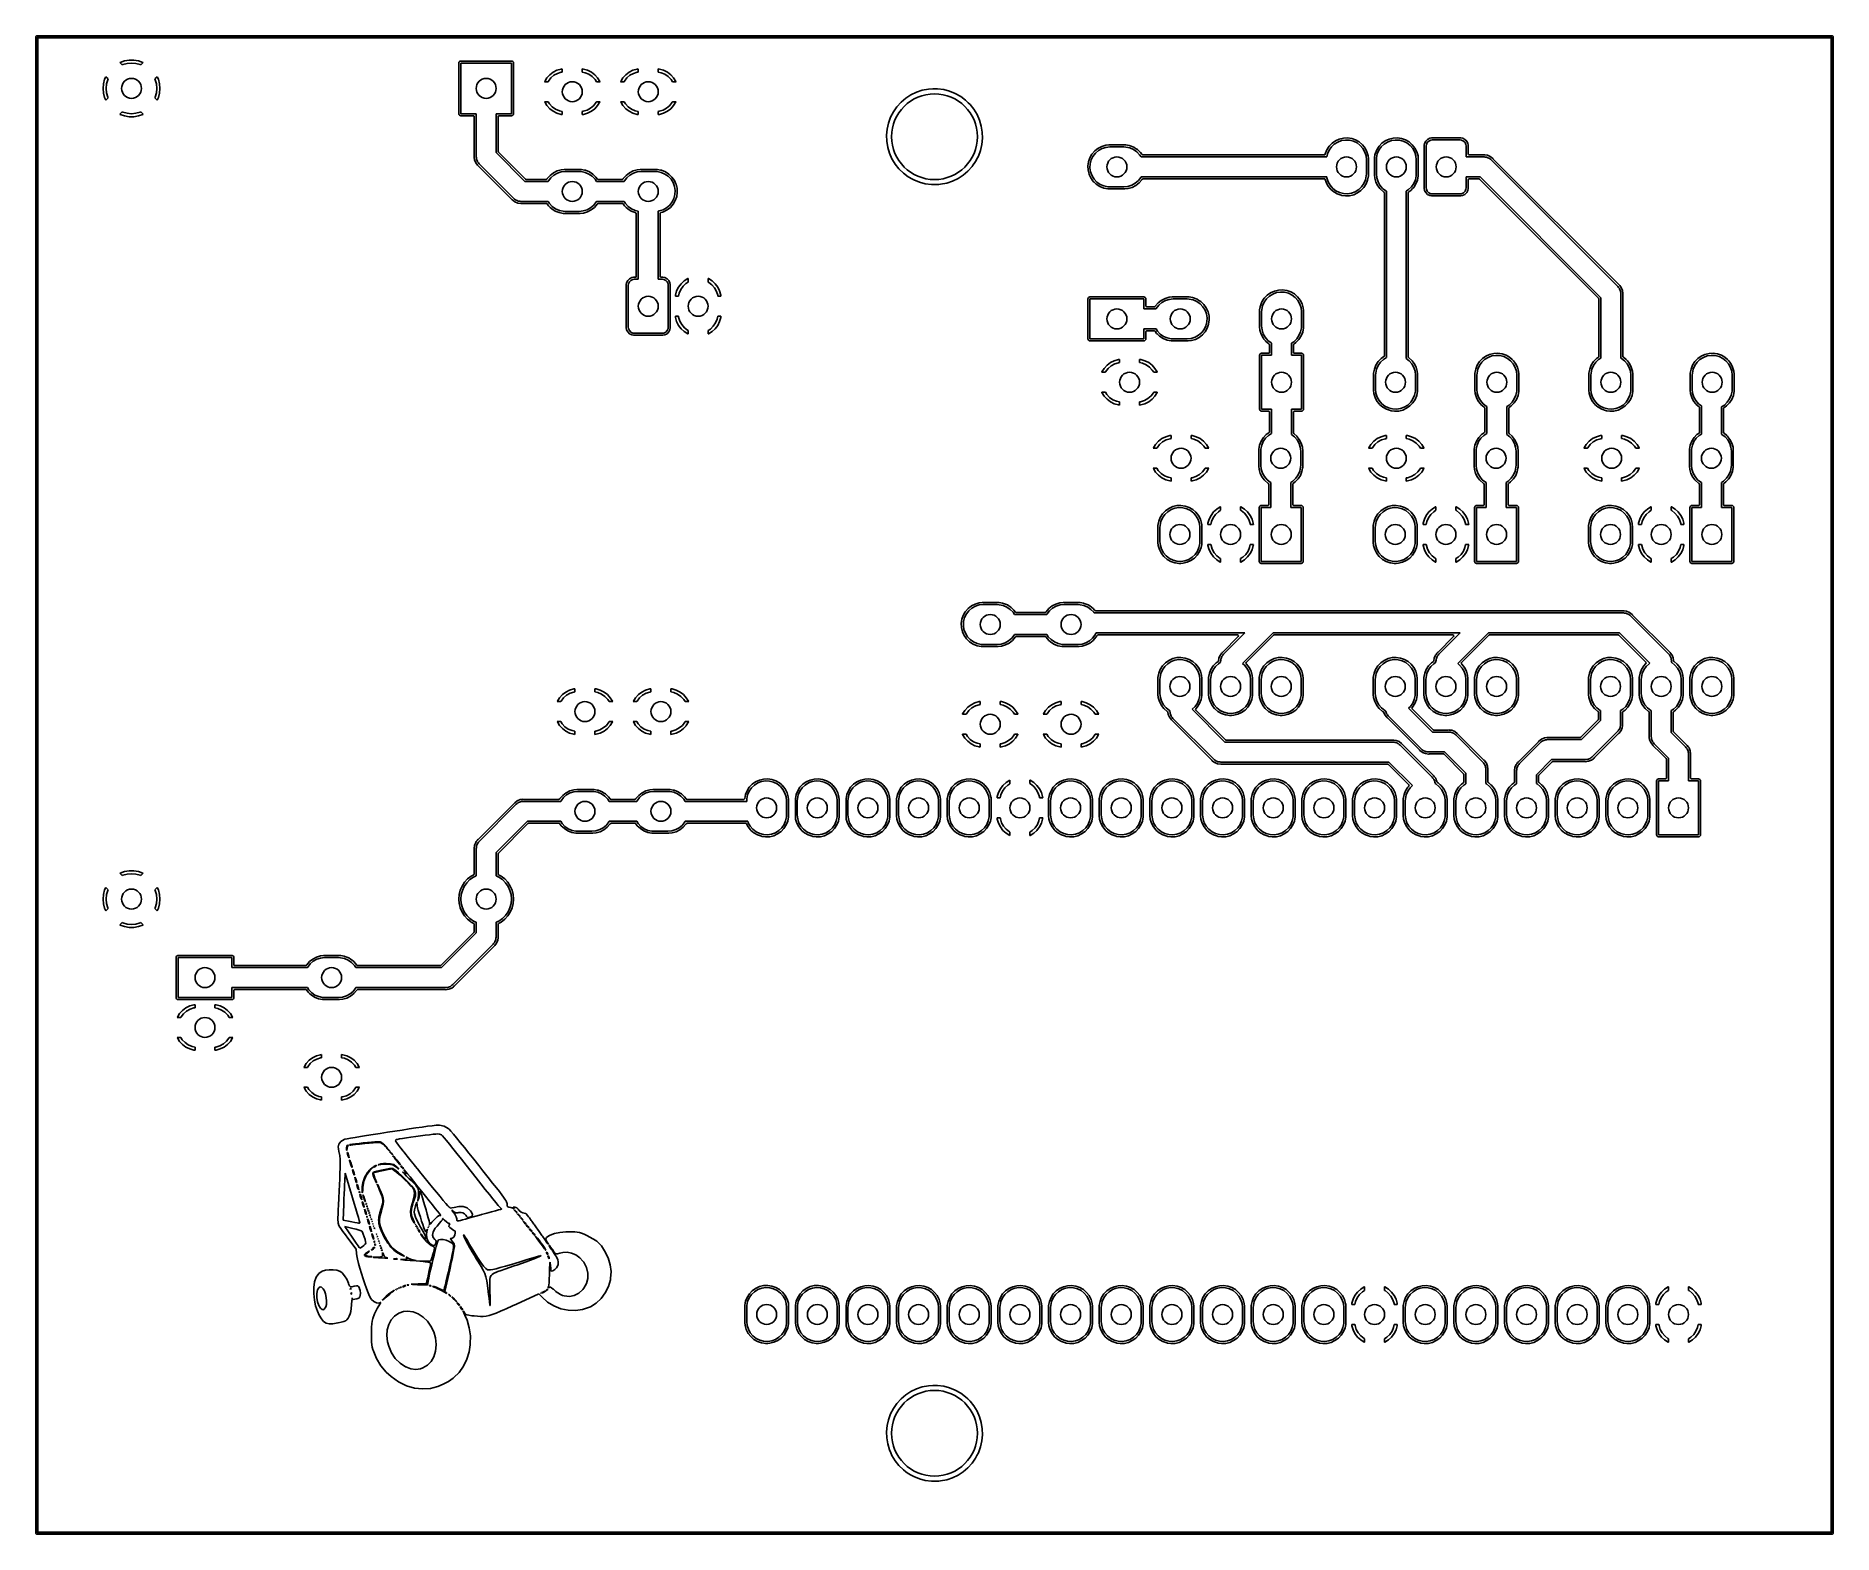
# Model space of a CAD drawing. Extents: x 90 to 180.1, y -125 to -50.
import ezdxf

# ---------------------------------------------------------------- set-up
doc = ezdxf.new("R2010")
doc.units = 0
doc.layers.add('BLACK', color=7, linetype='CONTINUOUS')

msp = doc.modelspace()

# ---------------------------------------------------------------- linework, layer by layer
at = {"layer": 'BLACK', "linetype": 'CONTINUOUS'}
for p, q in [((89.95, -50), (89.9646, -49.9646)), ((89.95, -125), (89.95, -50)), ((89.9646, -49.9646), (90, -49.95)), ((90, -49.95), (180, -49.95)), ((90.0005, -50.0495), (90.0149, -50.0149)), ((90.0005, -51.2821), (90.0005, -50.0495)), ((90.0149, -50.0149), (90.0495, -50.0005)), ((90.0495, -50.0005), (179.951, -50.0005)), ((90.05, -50.05), (90.05, -124.95)), ((179.95, -50.05), (90.05, -50.05)), ((179.95, -124.95), (179.95, -50.05)), ((179.951, -50.0005), (179.985, -50.0149)), ((179.985, -50.0149), (179.999, -50.0495)), ((179.999, -50.0495), (179.999, -124.95)), ((180, -49.95), (180.035, -49.9646)), ((180.035, -49.9646), (180.05, -50)), ((180.05, -50), (180.05, -125)), ((90.0005, -52.578), (90.0005, -51.2821)), ((94.1696, -51.2731), (94.1532, -51.2821)), ((94.1532, -51.2821), (94.1532, -51.2821)), ((94.1532, -51.2821), (94.2722, -51.4011)), ((94.3922, -51.1967), (94.1696, -51.2731)), ((94.1696, -51.2731), (94.1696, -51.2731)), ((94.3076, -51.3846), (94.5215, -51.3273)), ((94.6243, -51.158), (94.3922, -51.1967)), ((94.5215, -51.3273), (94.742, -51.308)), ((94.8597, -51.158), (94.6243, -51.158)), ((94.742, -51.308), (94.9625, -51.3273)), ((95.0918, -51.1967), (94.8597, -51.158)), ((94.9625, -51.3273), (95.1764, -51.3846)), ((95.3144, -51.2731), (95.0918, -51.1967)), ((95.2118, -51.4011), (95.3308, -51.2821)), ((95.3308, -51.2821), (95.3144, -51.2731)), ((95.3144, -51.2731), (95.3144, -51.2731)), ((95.3308, -51.2821), (95.3308, -51.2821)), ((111.157, -51.2688), (111.151, -51.2981)), ((111.151, -51.2981), (111.151, -53.8579)), ((111.18, -51.2355), (111.157, -51.2688)), ((111.157, -51.2688), (111.157, -51.2688)), ((111.213, -51.2133), (111.18, -51.2355)), ((111.242, -51.2075), (111.213, -51.2133)), ((111.213, -51.2133), (111.213, -51.2133)), ((111.213, -51.2133), (111.213, -51.2133)), ((111.213, -51.2133), (111.213, -51.2133)), ((113.802, -51.2075), (111.242, -51.2075)), ((111.242, -51.2075), (111.242, -51.2075)), ((111.242, -51.2075), (111.242, -51.2075)), ((111.252, -53.848), (111.252, -51.308)), ((111.252, -51.308), (113.792, -51.308)), ((113.792, -51.308), (113.792, -53.848)), ((113.831, -51.2133), (113.802, -51.2075)), ((113.864, -51.2355), (113.831, -51.2133)), ((113.887, -51.2688), (113.864, -51.2355)), ((113.892, -51.2981), (113.887, -51.2688)), ((113.887, -51.2688), (113.887, -51.2688)), ((113.887, -51.2688), (113.887, -51.2688)), ((113.892, -52.245), (113.892, -51.2981)), ((93.3943, -52.1153), (93.3366, -52.3435)), ((93.4486, -51.9917), (93.3943, -52.1153)), ((93.5651, -52.1082), (93.4486, -51.9917)), ((93.4486, -51.9917), (93.4486, -51.9917)), ((93.4913, -52.3575), (93.5486, -52.1436)), ((93.5486, -52.1436), (93.5651, -52.1082)), ((94.2722, -51.4011), (94.3076, -51.3846)), ((95.1764, -51.3846), (95.2118, -51.4011)), ((96.0354, -51.9917), (95.9189, -52.1082)), ((95.9189, -52.1082), (95.9354, -52.1436)), ((95.9354, -52.1436), (95.9927, -52.3575)), ((96.0897, -52.1153), (96.0354, -51.9917)), ((96.0354, -51.9917), (96.0354, -51.9917)), ((96.1474, -52.3435), (96.0897, -52.1153)), ((113.892, -52.8169), (113.892, -52.245)), ((115.456, -52.2302), (115.45, -52.245)), ((115.45, -52.245), (115.627, -52.245)), ((115.568, -52.049), (115.456, -52.2302)), ((115.456, -52.2302), (115.456, -52.2302)), ((115.712, -51.8915), (115.568, -52.049)), ((115.627, -52.245), (115.641, -52.216)), ((115.641, -52.216), (115.765, -52.056)), ((115.882, -51.7631), (115.712, -51.8915)), ((115.712, -51.8915), (115.712, -51.8915)), ((115.765, -52.056), (115.919, -51.9242)), ((116.073, -51.6681), (115.882, -51.7631)), ((115.882, -51.7631), (115.882, -51.7631)), ((115.919, -51.9242), (116.096, -51.826)), ((116.278, -51.6097), (116.073, -51.6681)), ((116.073, -51.6681), (116.073, -51.6681)), ((116.096, -51.826), (116.289, -51.7655)), ((116.34, -51.604), (116.278, -51.6097)), ((116.278, -51.6097), (116.278, -51.6097)), ((116.289, -51.7655), (116.34, -51.7603)), ((116.34, -51.7603), (116.34, -51.604)), ((116.34, -51.604), (116.34, -51.604)), ((117.402, -51.6097), (117.34, -51.604)), ((117.34, -51.604), (117.34, -51.7602)), ((117.34, -51.7602), (117.489, -51.7909)), ((117.607, -51.6681), (117.402, -51.6097)), ((117.402, -51.6097), (117.402, -51.6097)), ((117.489, -51.7909), (117.675, -51.8707)), ((117.798, -51.7631), (117.607, -51.6681)), ((117.607, -51.6681), (117.607, -51.6681)), ((117.675, -51.8707), (117.841, -51.9862)), ((117.968, -51.8915), (117.798, -51.7631)), ((117.798, -51.7631), (117.798, -51.7631)), ((117.841, -51.9862), (117.981, -52.1329)), ((118.112, -52.049), (117.968, -51.8915)), ((117.968, -51.8915), (117.968, -51.8915)), ((117.981, -52.1329), (118.051, -52.245)), ((118.051, -52.245), (118.23, -52.245)), ((118.224, -52.2302), (118.112, -52.049)), ((118.23, -52.245), (118.224, -52.2302)), ((118.224, -52.2302), (118.224, -52.2302)), ((119.266, -52.2302), (119.26, -52.245)), ((119.26, -52.245), (119.437, -52.245)), ((119.378, -52.049), (119.266, -52.2302)), ((119.266, -52.2302), (119.266, -52.2302)), ((119.522, -51.8915), (119.378, -52.049)), ((119.437, -52.245), (119.451, -52.216)), ((119.451, -52.216), (119.575, -52.056)), ((119.692, -51.7631), (119.522, -51.8915)), ((119.522, -51.8915), (119.522, -51.8915)), ((119.575, -52.056), (119.729, -51.9242)), ((119.883, -51.6681), (119.692, -51.7631)), ((119.692, -51.7631), (119.692, -51.7631)), ((119.729, -51.9242), (119.906, -51.826)), ((120.088, -51.6097), (119.883, -51.6681)), ((119.883, -51.6681), (119.883, -51.6681)), ((119.906, -51.826), (120.099, -51.7655)), ((120.15, -51.604), (120.088, -51.6097)), ((120.088, -51.6097), (120.088, -51.6097)), ((120.099, -51.7655), (120.15, -51.7603)), ((120.15, -51.7603), (120.15, -51.604)), ((120.15, -51.604), (120.15, -51.604)), ((121.212, -51.6097), (121.15, -51.604)), ((121.15, -51.604), (121.15, -51.7602)), ((121.15, -51.7602), (121.299, -51.7909)), ((121.417, -51.6681), (121.212, -51.6097)), ((121.212, -51.6097), (121.212, -51.6097)), ((121.299, -51.7909), (121.485, -51.8707)), ((121.608, -51.7631), (121.417, -51.6681)), ((121.417, -51.6681), (121.417, -51.6681)), ((121.485, -51.8707), (121.651, -51.9862)), ((121.778, -51.8915), (121.608, -51.7631)), ((121.608, -51.7631), (121.608, -51.7631)), ((121.651, -51.9862), (121.791, -52.1329)), ((121.922, -52.049), (121.778, -51.8915)), ((121.778, -51.8915), (121.778, -51.8915)), ((121.791, -52.1329), (121.861, -52.245)), ((121.861, -52.245), (122.04, -52.245)), ((122.034, -52.2302), (121.922, -52.049)), ((122.04, -52.245), (122.034, -52.2302)), ((122.034, -52.2302), (122.034, -52.2302)), ((90.0005, -53.8739), (90.0005, -52.578)), ((93.3366, -52.3435), (93.3171, -52.578)), ((93.3171, -52.578), (93.3366, -52.8125)), ((93.3366, -52.8125), (93.3943, -53.0407)), ((93.3943, -53.0407), (93.4486, -53.1643)), ((93.4486, -53.1643), (93.5651, -53.0478)), ((93.472, -52.578), (93.4913, -52.3575)), ((93.4913, -52.7985), (93.472, -52.578)), ((93.5486, -53.0124), (93.4913, -52.7985)), ((93.5651, -53.0478), (93.5486, -53.0124)), ((95.9354, -53.0124), (95.9189, -53.0478)), ((95.9189, -53.0478), (96.0354, -53.1643)), ((95.9927, -52.7985), (95.9354, -53.0124)), ((95.9927, -52.3575), (96.012, -52.578)), ((96.012, -52.578), (95.9927, -52.7985)), ((96.0354, -53.1643), (96.0897, -53.0407)), ((96.0897, -53.0407), (96.1474, -52.8125)), ((96.1669, -52.578), (96.1474, -52.3435)), ((96.1474, -52.8125), (96.1669, -52.578)), ((113.892, -53.245), (113.892, -52.8169)), ((133.561, -53.0722), (133.327, -53.272)), ((133.82, -52.9041), (133.561, -53.0722)), ((133.561, -53.0722), (133.561, -53.0722)), ((134.097, -52.7704), (133.82, -52.9041)), ((133.82, -52.9041), (133.82, -52.9041)), ((134.39, -52.6732), (134.097, -52.7704)), ((134.692, -52.6143), (134.39, -52.6732)), ((134.923, -52.5995), (134.692, -52.6143)), ((134.692, -52.6143), (134.692, -52.6143)), ((135.154, -52.5995), (134.923, -52.5995)), ((134.923, -52.5995), (134.923, -52.5995)), ((135.46, -52.6389), (135.154, -52.5995)), ((135.154, -52.5995), (135.154, -52.5995)), ((135.758, -52.7171), (135.46, -52.6389)), ((135.46, -52.6389), (135.46, -52.6389)), ((136.044, -52.8328), (135.758, -52.7171)), ((135.758, -52.7171), (135.758, -52.7171)), ((136.312, -52.984), (136.044, -52.8328)), ((136.044, -52.8328), (136.044, -52.8328)), ((136.559, -53.1684), (136.312, -52.984)), ((90.0005, -65.1449), (90.0005, -53.8739)), ((94.2722, -53.7549), (94.1532, -53.8739)), ((94.1532, -53.8739), (94.1696, -53.8829)), ((94.1696, -53.8829), (94.3922, -53.9593)), ((94.3076, -53.7714), (94.2722, -53.7549)), ((94.5215, -53.8287), (94.3076, -53.7714)), ((94.3922, -53.9593), (94.6243, -53.998)), ((94.742, -53.848), (94.5215, -53.8287)), ((94.6243, -53.998), (94.8597, -53.998)), ((94.9625, -53.8287), (94.742, -53.848)), ((94.8597, -53.998), (95.0918, -53.9593)), ((95.1764, -53.7714), (94.9625, -53.8287)), ((95.0918, -53.9593), (95.3144, -53.8829)), ((95.2118, -53.7549), (95.1764, -53.7714)), ((95.3148, -53.8579), (95.2118, -53.7549)), ((95.3144, -53.8829), (95.3308, -53.8739)), ((95.3308, -53.8739), (95.3148, -53.8579)), ((96.0354, -53.1643), (96.0354, -53.1643)), ((111.151, -53.8579), (111.152, -53.8579)), ((111.152, -53.8579), (111.157, -53.8872)), ((111.157, -53.8872), (111.157, -53.8872)), ((111.157, -53.8872), (111.157, -53.8872)), ((111.157, -53.8872), (111.157, -53.8872)), ((111.157, -53.8872), (111.18, -53.9205)), ((111.18, -53.9205), (111.18, -53.9205)), ((111.18, -53.9205), (111.213, -53.9427)), ((111.213, -53.9427), (111.242, -53.9485)), ((111.242, -53.9485), (111.872, -53.9485)), ((112.022, -53.848), (111.252, -53.848)), ((111.872, -53.9485), (111.907, -53.9629)), ((111.907, -53.9629), (111.921, -53.9975)), ((111.921, -53.9975), (111.921, -55.966)), ((112.022, -56.007), (112.022, -53.848)), ((113.792, -53.848), (113.022, -53.848)), ((113.022, -53.848), (113.022, -55.7999)), ((113.122, -53.9975), (113.137, -53.9629)), ((113.122, -54.9229), (113.122, -53.9975)), ((113.137, -53.9629), (113.171, -53.9485)), ((113.171, -53.9485), (113.802, -53.9485)), ((113.802, -53.9485), (113.831, -53.9427)), ((113.802, -53.9485), (113.802, -53.9485)), ((113.831, -53.9427), (113.864, -53.9205)), ((113.864, -53.9205), (113.887, -53.8872)), ((113.887, -53.8872), (113.892, -53.8579)), ((113.892, -53.8579), (113.892, -53.245)), ((115.629, -53.245), (115.45, -53.245)), ((115.45, -53.245), (115.456, -53.2598)), ((115.456, -53.2598), (115.456, -53.2598)), ((115.456, -53.2598), (115.568, -53.441)), ((115.568, -53.441), (115.712, -53.5985)), ((115.699, -53.3571), (115.629, -53.245)), ((115.839, -53.5038), (115.699, -53.3571)), ((115.712, -53.5985), (115.712, -53.5985)), ((115.712, -53.5985), (115.882, -53.7269)), ((116.005, -53.6193), (115.839, -53.5038)), ((115.882, -53.7269), (115.882, -53.7269)), ((115.882, -53.7269), (116.073, -53.8219)), ((116.191, -53.6991), (116.005, -53.6193)), ((116.073, -53.8219), (116.073, -53.8219)), ((116.073, -53.8219), (116.278, -53.8803)), ((116.34, -53.7298), (116.191, -53.6991)), ((116.278, -53.8803), (116.278, -53.8803)), ((116.278, -53.8803), (116.34, -53.886)), ((116.34, -53.886), (116.34, -53.7298)), ((117.391, -53.7245), (117.34, -53.7297)), ((117.34, -53.7297), (117.34, -53.886)), ((117.34, -53.886), (117.402, -53.8803)), ((117.584, -53.664), (117.391, -53.7245)), ((117.402, -53.8803), (117.607, -53.8219)), ((117.402, -53.8803), (117.402, -53.8803)), ((117.761, -53.5658), (117.584, -53.664)), ((117.607, -53.8219), (117.798, -53.7269)), ((117.607, -53.8219), (117.607, -53.8219)), ((117.915, -53.434), (117.761, -53.5658)), ((117.798, -53.7269), (117.968, -53.5985)), ((117.798, -53.7269), (117.798, -53.7269)), ((118.039, -53.274), (117.915, -53.434)), ((117.968, -53.5985), (118.112, -53.441)), ((117.968, -53.5985), (117.968, -53.5985)), ((118.053, -53.245), (118.039, -53.274)), ((118.23, -53.245), (118.053, -53.245)), ((118.112, -53.441), (118.224, -53.2598)), ((118.224, -53.2598), (118.23, -53.245)), ((118.224, -53.2598), (118.224, -53.2598)), ((119.439, -53.245), (119.26, -53.245)), ((119.26, -53.245), (119.266, -53.2598)), ((119.266, -53.2598), (119.266, -53.2598)), ((119.266, -53.2598), (119.378, -53.441)), ((119.378, -53.441), (119.522, -53.5985)), ((119.509, -53.3571), (119.439, -53.245)), ((119.649, -53.5038), (119.509, -53.3571)), ((119.522, -53.5985), (119.522, -53.5985)), ((119.522, -53.5985), (119.692, -53.7269)), ((119.815, -53.6193), (119.649, -53.5038)), ((119.692, -53.7269), (119.692, -53.7269)), ((119.692, -53.7269), (119.883, -53.8219)), ((120.001, -53.6991), (119.815, -53.6193)), ((119.883, -53.8219), (119.883, -53.8219)), ((119.883, -53.8219), (120.088, -53.8803)), ((120.15, -53.7298), (120.001, -53.6991)), ((120.088, -53.8803), (120.088, -53.8803)), ((120.088, -53.8803), (120.15, -53.886)), ((120.15, -53.886), (120.15, -53.7298)), ((120.15, -53.886), (120.15, -53.886)), ((121.201, -53.7245), (121.15, -53.7297)), ((121.15, -53.7297), (121.15, -53.886)), ((121.15, -53.886), (121.212, -53.8803)), ((121.394, -53.664), (121.201, -53.7245)), ((121.212, -53.8803), (121.417, -53.8219)), ((121.212, -53.8803), (121.212, -53.8803)), ((121.571, -53.5658), (121.394, -53.664)), ((121.417, -53.8219), (121.608, -53.7269)), ((121.417, -53.8219), (121.417, -53.8219)), ((121.725, -53.434), (121.571, -53.5658)), ((121.608, -53.7269), (121.778, -53.5985)), ((121.608, -53.7269), (121.608, -53.7269)), ((121.849, -53.274), (121.725, -53.434)), ((121.778, -53.5985), (121.922, -53.441)), ((121.778, -53.5985), (121.778, -53.5985)), ((121.863, -53.245), (121.849, -53.274)), ((122.04, -53.245), (121.863, -53.245)), ((121.922, -53.441), (122.034, -53.2598)), ((122.034, -53.2598), (122.04, -53.245)), ((122.034, -53.2598), (122.034, -53.2598)), ((132.8, -54.0263), (132.694, -54.3156)), ((132.943, -53.753), (132.8, -54.0263)), ((132.8, -54.0263), (132.8, -54.0263)), ((133.119, -53.5002), (132.943, -53.753)), ((132.943, -53.753), (132.943, -53.753)), ((133.327, -53.272), (133.119, -53.5002)), ((136.695, -53.2995), (136.559, -53.1684)), ((136.781, -53.3828), (136.695, -53.2995)), ((136.973, -53.6238), (136.781, -53.3828)), ((137.051, -53.753), (136.973, -53.6238)), ((137.133, -53.8872), (137.051, -53.753)), ((137.133, -53.8874), (137.133, -53.8872)), ((137.257, -54.1692), (137.133, -53.8874)), ((113.122, -55.738), (113.122, -54.9229)), ((132.625, -54.6161), (132.596, -54.9229)), ((132.596, -54.9229), (132.596, -54.9229)), ((132.596, -54.9229), (132.596, -54.9229)), ((132.596, -54.9229), (132.606, -55.231)), ((132.694, -54.3156), (132.625, -54.6161)), ((132.625, -54.6161), (132.625, -54.6161)), ((132.694, -54.3156), (132.694, -54.3156)), ((137.345, -54.4647), (137.257, -54.1692)), ((137.394, -54.769), (137.345, -54.4647)), ((137.404, -55.0771), (137.394, -54.769)), ((113.022, -55.7999), (114.467, -57.245)), ((113.137, -55.7726), (113.122, -55.738)), ((114.494, -57.1301), (113.137, -55.7726)), ((132.606, -55.231), (132.606, -55.231)), ((132.606, -55.231), (132.655, -55.5353)), ((132.655, -55.5353), (132.655, -55.5353)), ((132.655, -55.5353), (132.743, -55.8308)), ((132.743, -55.8308), (132.867, -56.1126)), ((137.2, -55.9737), (137.306, -55.6844)), ((137.306, -55.6844), (137.375, -55.3839)), ((137.375, -55.3839), (137.404, -55.0771)), ((143.032, -55.7149), (142.894, -55.8737)), ((142.946, -55.986), (143.07, -55.826)), ((143.197, -55.585), (143.032, -55.7149)), ((143.07, -55.826), (143.224, -55.6942)), ((143.384, -55.4887), (143.197, -55.585)), ((143.224, -55.6942), (143.401, -55.596)), ((143.586, -55.4295), (143.384, -55.4887)), ((143.401, -55.596), (143.594, -55.5355)), ((143.743, -55.4145), (143.586, -55.4295)), ((143.594, -55.5355), (143.795, -55.515)), ((144.6, -55.4145), (143.743, -55.4145)), ((143.743, -55.4145), (143.743, -55.4145)), ((143.743, -55.4145), (143.743, -55.4145)), ((143.795, -55.515), (144.495, -55.515)), ((144.495, -55.515), (144.596, -55.5201)), ((144.596, -55.5201), (144.794, -55.5609)), ((144.765, -55.4463), (144.6, -55.4145)), ((144.806, -55.4543), (144.765, -55.4463)), ((144.794, -55.5609), (144.98, -55.6407)), ((145.002, -55.5324), (144.806, -55.4543)), ((144.806, -55.4543), (144.806, -55.4543)), ((144.98, -55.6407), (145.146, -55.7562)), ((145.083, -55.585), (145.002, -55.5324)), ((145.002, -55.5324), (145.002, -55.5324)), ((145.002, -55.5324), (145.002, -55.5324)), ((145.178, -55.646), (145.083, -55.585)), ((145.146, -55.7562), (145.286, -55.9029)), ((145.191, -55.6584), (145.178, -55.646)), ((145.33, -55.791), (145.191, -55.6584)), ((145.389, -55.8737), (145.33, -55.791)), ((154.594, -55.8535), (154.59, -55.8748)), ((154.672, -55.6584), (154.594, -55.8535)), ((154.594, -55.8535), (154.594, -55.8535)), ((154.786, -55.4816), (154.672, -55.6584)), ((154.672, -55.6584), (154.672, -55.6584)), ((154.701, -55.8656), (154.781, -55.6797)), ((154.781, -55.6797), (154.896, -55.5136)), ((154.931, -55.3295), (154.786, -55.4816)), ((154.896, -55.5136), (155.043, -55.3742)), ((155.102, -55.2076), (154.931, -55.3295)), ((154.931, -55.3295), (154.931, -55.3295)), ((155.043, -55.3742), (155.215, -55.2672)), ((155.293, -55.1203), (155.102, -55.2076)), ((155.102, -55.2076), (155.102, -55.2076)), ((155.102, -55.2076), (155.102, -55.2076)), ((155.102, -55.2076), (155.102, -55.2076)), ((155.102, -55.2076), (155.102, -55.2076)), ((155.215, -55.2672), (155.404, -55.1969)), ((155.498, -55.0707), (155.293, -55.1203)), ((155.404, -55.1969), (155.604, -55.1663)), ((155.708, -55.0607), (155.498, -55.0707)), ((155.498, -55.0707), (155.498, -55.0707)), ((155.604, -55.1663), (155.806, -55.1765)), ((155.916, -55.0907), (155.708, -55.0607)), ((155.806, -55.1765), (156.002, -55.2272)), ((156.114, -55.1594), (155.916, -55.0907)), ((155.916, -55.0907), (155.916, -55.0907)), ((156.002, -55.2272), (156.184, -55.3164)), ((156.296, -55.2645), (156.114, -55.1594)), ((156.184, -55.3164), (156.344, -55.4402)), ((156.455, -55.4021), (156.296, -55.2645)), ((156.296, -55.2645), (156.296, -55.2645)), ((156.296, -55.2645), (156.296, -55.2645)), ((156.344, -55.4402), (156.476, -55.5937)), ((156.585, -55.5673), (156.455, -55.4021)), ((156.476, -55.5937), (156.574, -55.7706)), ((156.574, -55.7706), (156.635, -55.9637)), ((156.681, -55.7541), (156.585, -55.5673)), ((156.741, -55.9558), (156.681, -55.7541)), ((157.094, -55.8535), (157.084, -55.9061)), ((157.172, -55.6584), (157.094, -55.8535)), ((157.094, -55.8535), (157.094, -55.8535)), ((157.286, -55.4816), (157.172, -55.6584)), ((157.172, -55.6584), (157.172, -55.6584)), ((157.201, -55.8656), (157.281, -55.6797)), ((157.281, -55.6797), (157.396, -55.5136)), ((157.431, -55.3295), (157.286, -55.4816)), ((157.396, -55.5136), (157.543, -55.3742)), ((157.602, -55.2076), (157.431, -55.3295)), ((157.431, -55.3295), (157.431, -55.3295)), ((157.543, -55.3742), (157.715, -55.2672)), ((157.793, -55.1203), (157.602, -55.2076)), ((157.602, -55.2076), (157.602, -55.2076)), ((157.602, -55.2076), (157.602, -55.2076)), ((157.602, -55.2076), (157.602, -55.2076)), ((157.602, -55.2076), (157.602, -55.2076)), ((157.715, -55.2672), (157.904, -55.1969)), ((157.998, -55.0707), (157.793, -55.1203)), ((157.904, -55.1969), (158.104, -55.1663)), ((158.208, -55.0607), (157.998, -55.0707)), ((157.998, -55.0707), (157.998, -55.0707)), ((158.104, -55.1663), (158.306, -55.1765)), ((158.416, -55.0907), (158.208, -55.0607)), ((158.306, -55.1765), (158.502, -55.2272)), ((158.614, -55.1594), (158.416, -55.0907)), ((158.416, -55.0907), (158.416, -55.0907)), ((158.502, -55.2272), (158.684, -55.3164)), ((158.796, -55.2645), (158.614, -55.1594)), ((158.684, -55.3164), (158.844, -55.4402)), ((158.955, -55.4021), (158.796, -55.2645)), ((158.796, -55.2645), (158.796, -55.2645)), ((158.796, -55.2645), (158.796, -55.2645)), ((158.844, -55.4402), (158.976, -55.5937)), ((159.085, -55.5673), (158.955, -55.4021)), ((158.976, -55.5937), (159.074, -55.7706)), ((159.074, -55.7706), (159.135, -55.9637)), ((159.181, -55.7541), (159.085, -55.5673)), ((159.241, -55.9558), (159.181, -55.7541)), ((159.557, -55.4145), (159.554, -55.4281)), ((159.554, -55.4281), (159.554, -57.6019)), ((159.569, -55.3357), (159.557, -55.4145)), ((159.626, -55.2243), (159.569, -55.3356)), ((159.569, -55.3356), (159.569, -55.3356)), ((159.569, -55.3356), (159.569, -55.3357)), ((159.569, -55.3357), (159.569, -55.3357)), ((159.714, -55.1359), (159.626, -55.2243)), ((159.626, -55.2243), (159.626, -55.2243)), ((159.655, -55.4591), (159.663, -55.3918)), ((159.655, -57.5709), (159.655, -55.4591)), ((159.663, -55.3918), (159.706, -55.2929)), ((159.706, -55.2929), (159.783, -55.2165)), ((159.826, -55.0791), (159.714, -55.1359)), ((159.714, -55.1359), (159.714, -55.1359)), ((159.783, -55.2165), (159.882, -55.1728)), ((159.918, -55.0645), (159.826, -55.0791)), ((159.882, -55.1728), (159.949, -55.165)), ((161.392, -55.0645), (159.918, -55.0645)), ((159.949, -55.165), (161.361, -55.165)), ((161.361, -55.165), (161.428, -55.1728)), ((161.484, -55.0791), (161.392, -55.0645)), ((161.392, -55.0645), (161.392, -55.0645)), ((161.428, -55.1728), (161.527, -55.2165)), ((161.596, -55.1359), (161.484, -55.0791)), ((161.484, -55.0791), (161.484, -55.0791)), ((161.484, -55.0791), (161.484, -55.0791)), ((161.527, -55.2165), (161.604, -55.2929)), ((161.684, -55.2243), (161.596, -55.1359)), ((161.596, -55.1359), (161.596, -55.1359)), ((161.604, -55.2929), (161.647, -55.3918)), ((161.647, -55.3918), (161.655, -55.4591)), ((161.655, -55.4591), (161.655, -56.015)), ((161.741, -55.3357), (161.684, -55.2243)), ((161.684, -55.2243), (161.684, -55.2243)), ((161.751, -55.4021), (161.741, -55.3357)), ((161.741, -55.3357), (161.741, -55.3357)), ((161.755, -55.4281), (161.751, -55.4021)), ((161.755, -55.8655), (161.755, -55.4281)), ((111.921, -55.9692), (111.916, -56.007)), ((111.916, -56.007), (111.921, -56.0464)), ((111.921, -55.966), (111.921, -55.9692)), ((111.921, -56.0464), (111.937, -56.1638)), ((111.937, -56.1638), (111.997, -56.3098)), ((111.997, -56.3098), (111.997, -56.3098)), ((111.997, -56.3098), (112.094, -56.4353)), ((112.03, -56.0599), (112.022, -56.007)), ((112.033, -56.1133), (112.03, -56.0599)), ((112.04, -56.1301), (112.033, -56.1133)), ((112.042, -56.1479), (112.04, -56.1301)), ((112.064, -56.1965), (112.042, -56.1479)), ((112.083, -56.2466), (112.064, -56.1965)), ((112.094, -56.261), (112.083, -56.2466)), ((112.101, -56.2773), (112.094, -56.261)), ((112.094, -56.4353), (112.124, -56.4585)), ((112.136, -56.3177), (112.101, -56.2773)), ((112.124, -56.4585), (112.126, -56.4606)), ((112.126, -56.4606), (113.806, -58.1407)), ((112.168, -56.3606), (112.136, -56.3177)), ((113.906, -58.0986), (112.168, -56.3606)), ((116.079, -56.7187), (115.892, -56.815)), ((116.281, -56.6595), (116.079, -56.7187)), ((116.438, -56.6445), (116.281, -56.6595)), ((116.289, -56.7655), (116.49, -56.745)), ((117.295, -56.6445), (116.438, -56.6445)), ((116.438, -56.6445), (116.438, -56.6445)), ((116.438, -56.6445), (116.438, -56.6445)), ((116.49, -56.745), (117.19, -56.745)), ((117.19, -56.745), (117.291, -56.7501)), ((117.291, -56.7501), (117.489, -56.7909)), ((117.46, -56.6763), (117.295, -56.6445)), ((117.501, -56.6843), (117.46, -56.6763)), ((117.697, -56.7624), (117.501, -56.6843)), ((117.501, -56.6843), (117.501, -56.6843)), ((117.873, -56.876), (117.697, -56.7624)), ((117.697, -56.7624), (117.697, -56.7624)), ((117.697, -56.7624), (117.697, -56.7624)), ((119.889, -56.7187), (119.702, -56.815)), ((120.091, -56.6595), (119.889, -56.7187)), ((120.248, -56.6445), (120.091, -56.6595)), ((120.099, -56.7655), (120.3, -56.745)), ((121.105, -56.6445), (120.248, -56.6445)), ((120.248, -56.6445), (120.248, -56.6445)), ((120.248, -56.6445), (120.248, -56.6445)), ((120.3, -56.745), (121, -56.745)), ((121, -56.745), (121.101, -56.7501)), ((121.101, -56.7501), (121.299, -56.7909)), ((121.27, -56.6763), (121.105, -56.6445)), ((121.311, -56.6843), (121.27, -56.6763)), ((121.507, -56.7624), (121.311, -56.6843)), ((121.311, -56.6843), (121.311, -56.6843)), ((121.683, -56.876), (121.507, -56.7624)), ((121.507, -56.7624), (121.507, -56.7624)), ((121.507, -56.7624), (121.507, -56.7624)), ((132.867, -56.1126), (132.867, -56.1126)), ((132.867, -56.1126), (132.898, -56.1638)), ((132.898, -56.1638), (133.027, -56.3762)), ((133.027, -56.3762), (133.219, -56.6172)), ((133.219, -56.6172), (133.219, -56.6172)), ((133.219, -56.6172), (133.219, -56.6172)), ((133.219, -56.6172), (133.441, -56.8316)), ((136.439, -56.9278), (136.673, -56.7279)), ((136.673, -56.7279), (136.881, -56.4998)), ((136.881, -56.4998), (136.907, -56.4624)), ((136.907, -56.4624), (137.057, -56.247)), ((137.057, -56.247), (137.155, -56.0599)), ((137.057, -56.247), (137.057, -56.247)), ((137.057, -56.247), (137.057, -56.247)), ((137.155, -56.0599), (137.2, -55.9737)), ((142.721, -56.2544), (142.691, -56.4624)), ((142.691, -56.4624), (142.691, -56.4624)), ((142.691, -56.4624), (142.701, -56.6723)), ((142.701, -56.6723), (142.701, -56.6723)), ((142.701, -56.6723), (142.75, -56.8766)), ((142.789, -56.0558), (142.721, -56.2544)), ((142.721, -56.2544), (142.721, -56.2544)), ((142.894, -55.8737), (142.789, -56.0558)), ((142.796, -56.5656), (142.807, -56.3636)), ((142.827, -56.7657), (142.796, -56.5656)), ((142.807, -56.3636), (142.857, -56.1677)), ((142.857, -56.1677), (142.946, -55.986)), ((145.286, -55.9029), (145.356, -56.015)), ((145.356, -56.015), (154.67, -56.015)), ((145.404, -55.8939), (145.389, -55.8737)), ((145.409, -55.9001), (145.404, -55.8939)), ((145.444, -55.9145), (145.409, -55.9001)), ((154.542, -55.9145), (145.444, -55.9145)), ((154.57, -55.9061), (154.542, -55.9145)), ((154.59, -55.8748), (154.57, -55.9061)), ((154.67, -56.015), (154.701, -55.8656)), ((156.635, -55.9637), (156.655, -56.165)), ((156.655, -56.165), (156.655, -56.865)), ((156.755, -56.1126), (156.741, -55.9558)), ((156.755, -56.9701), (156.755, -56.1126)), ((157.084, -55.9061), (157.054, -56.0599)), ((157.054, -56.0599), (157.054, -56.0599)), ((157.054, -56.0599), (157.054, -56.9174)), ((157.155, -56.165), (157.16, -56.0638)), ((157.155, -56.865), (157.155, -56.165)), ((157.16, -56.0638), (157.201, -55.8656)), ((159.135, -55.9637), (159.155, -56.165)), ((159.155, -56.165), (159.155, -56.865)), ((159.255, -56.1126), (159.241, -55.9558)), ((159.255, -56.9701), (159.255, -56.1126)), ((161.655, -56.015), (162.56, -56.015)), ((161.77, -55.9001), (161.755, -55.8655)), ((161.804, -55.9145), (161.77, -55.9001)), ((162.519, -55.9145), (161.804, -55.9145)), ((162.522, -55.9143), (162.519, -55.9145)), ((162.56, -55.9093), (162.522, -55.9143)), ((162.598, -55.9143), (162.56, -55.9093)), ((162.56, -55.9093), (162.56, -55.9093)), ((162.56, -56.015), (162.613, -56.0226)), ((162.599, -55.9145), (162.598, -55.9143)), ((162.717, -55.93), (162.599, -55.9145)), ((162.613, -56.0226), (162.666, -56.0264)), ((162.666, -56.0264), (162.683, -56.0327)), ((162.683, -56.0327), (162.701, -56.0353)), ((162.701, -56.0353), (162.75, -56.0575)), ((162.863, -55.9905), (162.717, -55.93)), ((162.75, -56.0575), (162.8, -56.0762)), ((162.8, -56.0762), (162.814, -56.0869)), ((162.814, -56.0869), (162.83, -56.0944)), ((162.83, -56.0944), (162.871, -56.1294)), ((162.988, -56.0867), (162.863, -55.9905)), ((162.863, -55.9905), (162.863, -55.9905)), ((162.871, -56.1294), (162.914, -56.1614)), ((162.914, -56.1614), (169.264, -62.5114)), ((163.011, -56.1169), (162.988, -56.0867)), ((163.014, -56.1193), (163.011, -56.1169)), ((169.306, -62.4114), (163.014, -56.1193)), ((114.467, -57.245), (115.627, -57.245)), ((114.529, -57.1445), (114.494, -57.1301)), ((115.538, -57.1445), (114.529, -57.1445)), ((115.55, -57.1428), (115.538, -57.1445)), ((115.58, -57.12), (115.55, -57.1428)), ((115.589, -57.1037), (115.58, -57.12)), ((115.727, -56.9449), (115.589, -57.1037)), ((115.627, -57.245), (115.641, -57.216)), ((115.641, -57.216), (115.765, -57.056)), ((115.892, -56.815), (115.727, -56.9449)), ((115.765, -57.056), (115.919, -56.9242)), ((115.919, -56.9242), (116.096, -56.826)), ((116.096, -56.826), (116.289, -56.7655)), ((117.489, -56.7909), (117.675, -56.8707)), ((117.675, -56.8707), (117.841, -56.9862)), ((117.841, -56.9862), (117.981, -57.1329)), ((117.928, -56.9278), (117.873, -56.876)), ((117.873, -56.876), (117.873, -56.876)), ((118.025, -57.021), (117.928, -56.9278)), ((117.981, -57.1329), (118.051, -57.245)), ((118.099, -57.1239), (118.025, -57.021)), ((118.051, -57.245), (119.437, -57.245)), ((118.104, -57.1301), (118.099, -57.1239)), ((118.139, -57.1445), (118.104, -57.1301)), ((119.348, -57.1445), (118.139, -57.1445)), ((119.36, -57.1428), (119.348, -57.1445)), ((119.39, -57.12), (119.36, -57.1428)), ((119.399, -57.1037), (119.39, -57.12)), ((119.537, -56.9449), (119.399, -57.1037)), ((119.437, -57.245), (119.451, -57.216)), ((119.451, -57.216), (119.575, -57.056)), ((119.702, -56.815), (119.537, -56.9449)), ((119.575, -57.056), (119.729, -56.9242)), ((119.729, -56.9242), (119.906, -56.826)), ((119.906, -56.826), (120.099, -56.7655)), ((121.299, -56.7909), (121.485, -56.8707)), ((121.485, -56.8707), (121.651, -56.9862)), ((121.651, -56.9862), (121.791, -57.1329)), ((121.738, -56.9278), (121.683, -56.876)), ((121.683, -56.876), (121.683, -56.876)), ((121.835, -57.021), (121.738, -56.9278)), ((121.791, -57.1329), (121.898, -57.3046)), ((121.957, -57.1922), (121.835, -57.021)), ((121.898, -57.3046), (121.968, -57.4943)), ((121.999, -57.2829), (121.957, -57.1922)), ((121.968, -57.4943), (121.999, -57.6944)), ((122.039, -57.3716), (121.999, -57.2829)), ((122.045, -57.3834), (122.039, -57.3716)), ((122.094, -57.5877), (122.045, -57.3834)), ((122.096, -57.6155), (122.094, -57.5877)), ((122.104, -57.7884), (122.096, -57.6155)), ((133.441, -56.8316), (133.688, -57.016)), ((133.688, -57.016), (133.688, -57.016)), ((133.688, -57.016), (133.89, -57.1299)), ((133.89, -57.1299), (133.956, -57.1672)), ((133.956, -57.1672), (133.956, -57.1672)), ((133.956, -57.1672), (134.242, -57.2829)), ((134.242, -57.2829), (134.242, -57.2829)), ((134.242, -57.2829), (134.54, -57.3611)), ((134.54, -57.3611), (134.54, -57.3611)), ((134.54, -57.3611), (134.846, -57.4005)), ((134.846, -57.4005), (134.846, -57.4005)), ((134.846, -57.4005), (135.077, -57.4005)), ((135.077, -57.4005), (135.215, -57.3916)), ((135.215, -57.3916), (135.308, -57.3857)), ((135.308, -57.3857), (135.61, -57.3268)), ((135.61, -57.3268), (135.903, -57.2296)), ((135.903, -57.2296), (136.18, -57.0959)), ((136.18, -57.0959), (136.439, -56.9278)), ((142.75, -56.8766), (142.774, -56.9278)), ((142.774, -56.9278), (142.838, -57.0678)), ((142.897, -56.9554), (142.827, -56.7657)), ((142.838, -57.0678), (142.96, -57.239)), ((143.004, -57.1271), (142.897, -56.9554)), ((142.96, -57.239), (143.006, -57.2829)), ((143.144, -57.2738), (143.004, -57.1271)), ((143.006, -57.2829), (143.112, -57.384)), ((143.112, -57.384), (143.112, -57.384)), ((143.112, -57.384), (143.112, -57.384)), ((143.112, -57.384), (143.288, -57.4976)), ((143.31, -57.3893), (143.144, -57.2738)), ((143.288, -57.4976), (143.484, -57.5757)), ((143.496, -57.4691), (143.31, -57.3893)), ((143.484, -57.5757), (143.69, -57.6155)), ((143.694, -57.5099), (143.496, -57.4691)), ((143.69, -57.6155), (143.69, -57.6155)), ((143.69, -57.6155), (144.547, -57.6155)), ((143.795, -57.515), (143.694, -57.5099)), ((144.495, -57.515), (143.795, -57.515)), ((144.696, -57.4945), (144.495, -57.515)), ((144.547, -57.6155), (144.704, -57.6005)), ((144.547, -57.6155), (144.547, -57.6155)), ((144.889, -57.434), (144.696, -57.4945)), ((144.704, -57.6005), (144.906, -57.5413)), ((145.066, -57.3358), (144.889, -57.434)), ((144.906, -57.5413), (145.093, -57.445)), ((145.22, -57.204), (145.066, -57.3358)), ((145.093, -57.445), (145.258, -57.3151)), ((145.344, -57.044), (145.22, -57.204)), ((145.258, -57.3151), (145.396, -57.1563)), ((145.358, -57.015), (145.344, -57.044)), ((154.67, -57.015), (145.358, -57.015)), ((145.396, -57.1563), (145.4, -57.1491)), ((145.4, -57.1491), (145.405, -57.14)), ((145.405, -57.14), (145.435, -57.1172)), ((145.435, -57.1172), (145.447, -57.1155)), ((145.447, -57.1155), (154.545, -57.1155)), ((154.545, -57.1155), (154.58, -57.1299)), ((154.58, -57.1299), (154.592, -57.1507)), ((154.592, -57.1507), (154.629, -57.2759)), ((154.629, -57.2759), (154.725, -57.4627)), ((154.675, -57.0663), (154.67, -57.015)), ((154.736, -57.2594), (154.675, -57.0663)), ((154.725, -57.4627), (154.834, -57.6019)), ((154.834, -57.4363), (154.736, -57.2594)), ((154.966, -57.5898), (154.834, -57.4363)), ((154.834, -57.6019), (154.855, -57.6279)), ((154.855, -57.6279), (155.014, -57.7655)), ((155.126, -57.7136), (154.966, -57.5898)), ((156.267, -57.6558), (156.095, -57.7628)), ((156.414, -57.5164), (156.267, -57.6558)), ((156.379, -57.7005), (156.524, -57.5484)), ((156.529, -57.3503), (156.414, -57.5164)), ((156.524, -57.5484), (156.638, -57.3716)), ((156.609, -57.1644), (156.529, -57.3503)), ((156.65, -56.9662), (156.609, -57.1644)), ((156.638, -57.3716), (156.716, -57.1765)), ((156.655, -56.865), (156.65, -56.9662)), ((156.716, -57.1765), (156.755, -56.9701)), ((157.054, -56.9174), (157.055, -56.9174)), ((157.055, -56.9174), (157.069, -57.0742)), ((157.069, -57.0742), (157.129, -57.2759)), ((157.129, -57.2759), (157.225, -57.4627)), ((157.175, -57.0663), (157.155, -56.865)), ((157.236, -57.2594), (157.175, -57.0663)), ((157.225, -57.4627), (157.334, -57.6019)), ((157.334, -57.4363), (157.236, -57.2594)), ((157.466, -57.5898), (157.334, -57.4363)), ((157.334, -57.6019), (157.355, -57.6279)), ((157.355, -57.6279), (157.514, -57.7655)), ((157.626, -57.7136), (157.466, -57.5898)), ((158.767, -57.6558), (158.655, -57.7257)), ((158.914, -57.5164), (158.767, -57.6558)), ((158.879, -57.7005), (158.973, -57.6019)), ((159.029, -57.3503), (158.914, -57.5164)), ((158.973, -57.6019), (159.024, -57.5484)), ((159.024, -57.5484), (159.138, -57.3716)), ((159.109, -57.1644), (159.029, -57.3503)), ((159.15, -56.9662), (159.109, -57.1644)), ((159.138, -57.3716), (159.216, -57.1765)), ((159.155, -56.865), (159.15, -56.9662)), ((159.216, -57.1765), (159.255, -56.9701)), ((159.554, -57.6019), (159.569, -57.6943)), ((159.663, -57.6382), (159.655, -57.5709)), ((159.706, -57.7371), (159.663, -57.6382)), ((161.647, -57.6382), (161.604, -57.7371)), ((161.655, -57.5709), (161.647, -57.6382)), ((162.353, -57.015), (161.655, -57.015)), ((161.655, -57.015), (161.655, -57.5709)), ((161.741, -57.6943), (161.755, -57.6019)), ((161.755, -57.1645), (161.77, -57.1299)), ((161.755, -57.6019), (161.755, -57.1645)), ((161.77, -57.1299), (161.804, -57.1155)), ((161.804, -57.1155), (162.291, -57.1155)), ((162.291, -57.1155), (162.326, -57.1299)), ((162.326, -57.1299), (168.295, -63.0994)), ((168.41, -63.0721), (162.353, -57.015)), ((113.806, -58.1407), (113.809, -58.1431)), ((113.809, -58.1431), (113.832, -58.1733)), ((113.832, -58.1733), (113.872, -58.2042)), ((113.872, -58.2042), (113.957, -58.2695)), ((113.949, -58.1306), (113.906, -58.0986)), ((113.99, -58.1656), (113.949, -58.1306)), ((113.957, -58.2695), (113.957, -58.2695)), ((113.957, -58.2695), (113.957, -58.2695)), ((113.957, -58.2695), (114.103, -58.33)), ((114.006, -58.1731), (113.99, -58.1656)), ((114.02, -58.1838), (114.006, -58.1731)), ((114.07, -58.2025), (114.02, -58.1838)), ((114.119, -58.2247), (114.07, -58.2025)), ((114.103, -58.33), (114.103, -58.33)), ((114.103, -58.33), (114.26, -58.3507)), ((114.137, -58.2273), (114.119, -58.2247)), ((114.154, -58.2336), (114.137, -58.2273)), ((114.207, -58.2374), (114.154, -58.2336)), ((114.26, -58.245), (114.207, -58.2374)), ((115.629, -58.245), (114.26, -58.245)), ((114.26, -58.3507), (114.287, -58.3471)), ((114.287, -58.3471), (114.298, -58.3457)), ((114.298, -58.3457), (114.301, -58.3455)), ((114.301, -58.3455), (115.541, -58.3455)), ((115.541, -58.3455), (115.576, -58.3599)), ((115.576, -58.3599), (115.581, -58.3661)), ((115.581, -58.3661), (115.655, -58.469)), ((115.699, -58.3571), (115.629, -58.245)), ((115.655, -58.469), (115.734, -58.5451)), ((115.839, -58.5038), (115.699, -58.3571)), ((115.734, -58.5451), (115.807, -58.614)), ((116.005, -58.6193), (115.839, -58.5038)), ((117.915, -58.434), (117.761, -58.5658)), ((117.788, -58.675), (117.953, -58.5451)), ((118.039, -58.274), (117.915, -58.434)), ((117.953, -58.5451), (118.091, -58.3863)), ((118.053, -58.245), (118.039, -58.274)), ((119.439, -58.245), (118.053, -58.245)), ((118.091, -58.3863), (118.1, -58.37)), ((118.1, -58.37), (118.13, -58.3472)), ((118.13, -58.3472), (118.142, -58.3455)), ((118.142, -58.3455), (119.351, -58.3455)), ((119.351, -58.3455), (119.386, -58.3599)), ((119.386, -58.3599), (119.391, -58.3661)), ((119.391, -58.3661), (119.465, -58.469)), ((119.509, -58.3571), (119.439, -58.245)), ((119.465, -58.469), (119.544, -58.5451)), ((119.649, -58.5038), (119.509, -58.3571)), ((119.544, -58.5451), (119.617, -58.614)), ((119.815, -58.6193), (119.649, -58.5038)), ((121.725, -58.434), (121.571, -58.5658)), ((121.598, -58.675), (121.763, -58.5451)), ((121.849, -58.274), (121.725, -58.434)), ((121.763, -58.5451), (121.901, -58.3863)), ((121.938, -58.0923), (121.849, -58.274)), ((121.901, -58.3863), (122.006, -58.2042)), ((121.988, -57.8964), (121.938, -58.0923)), ((121.999, -57.6944), (121.988, -57.8964)), ((122.006, -58.2042), (122.074, -58.0056)), ((122.074, -58.0056), (122.104, -57.7976)), ((122.104, -57.7976), (122.104, -57.7884)), ((155.014, -57.7655), (155.014, -57.7655)), ((155.014, -57.7655), (155.014, -57.7655)), ((155.014, -57.7655), (155.053, -57.7884)), ((155.053, -57.7884), (155.196, -57.8706)), ((155.308, -57.8028), (155.126, -57.7136)), ((155.196, -57.8706), (155.394, -57.9393)), ((155.504, -57.8535), (155.308, -57.8028)), ((155.394, -57.9393), (155.394, -57.9393)), ((155.394, -57.9393), (155.394, -57.9393)), ((155.394, -57.9393), (155.428, -57.9441)), ((155.428, -57.9441), (155.602, -57.9693)), ((155.706, -57.8637), (155.504, -57.8535)), ((155.602, -57.9693), (155.707, -57.9643)), ((155.602, -57.9693), (155.602, -57.9693)), ((155.602, -57.9693), (155.602, -57.9693)), ((155.906, -57.8331), (155.706, -57.8637)), ((155.707, -57.9643), (155.812, -57.9593)), ((155.812, -57.9593), (156.017, -57.9097)), ((156.095, -57.7628), (155.906, -57.8331)), ((156.017, -57.9097), (156.208, -57.8224)), ((156.208, -57.8224), (156.379, -57.7005)), ((157.514, -57.7655), (157.528, -57.7737)), ((157.528, -57.7737), (157.53, -57.7749)), ((157.53, -57.7749), (157.553, -57.8047)), ((157.553, -57.8047), (157.554, -57.8173)), ((157.554, -57.8173), (157.554, -65.9829)), ((157.655, -57.7279), (157.626, -57.7136)), ((157.655, -66.0744), (157.655, -57.7279)), ((158.655, -57.7257), (158.655, -66.1199)), ((158.755, -57.8137), (158.77, -57.779)), ((158.755, -66.0364), (158.755, -57.8137)), ((158.77, -57.779), (158.776, -57.7737)), ((158.776, -57.7737), (158.788, -57.7655)), ((158.788, -57.7655), (158.879, -57.7005)), ((159.569, -57.6943), (159.626, -57.8057)), ((159.626, -57.8057), (159.626, -57.8057)), ((159.626, -57.8057), (159.714, -57.8941)), ((159.783, -57.8135), (159.706, -57.7371)), ((159.714, -57.8941), (159.714, -57.8941)), ((159.714, -57.8941), (159.826, -57.9509)), ((159.882, -57.8572), (159.783, -57.8135)), ((159.826, -57.9509), (159.826, -57.9509)), ((159.826, -57.9509), (159.826, -57.9509)), ((159.826, -57.9509), (159.918, -57.9655)), ((159.949, -57.865), (159.882, -57.8572)), ((159.918, -57.9655), (161.392, -57.9655)), ((161.361, -57.865), (159.949, -57.865)), ((161.428, -57.8572), (161.361, -57.865)), ((161.392, -57.9655), (161.484, -57.9509)), ((161.527, -57.8135), (161.428, -57.8572)), ((161.484, -57.9509), (161.507, -57.9393)), ((161.507, -57.9393), (161.596, -57.8941)), ((161.604, -57.7371), (161.527, -57.8135)), ((161.596, -57.8941), (161.684, -57.8057)), ((161.596, -57.8941), (161.596, -57.8941)), ((161.596, -57.8941), (161.596, -57.8941)), ((161.684, -57.8057), (161.741, -57.6944)), ((161.684, -57.8057), (161.684, -57.8057)), ((161.741, -57.6944), (161.741, -57.6943)), ((161.741, -57.6943), (161.741, -57.6943)), ((115.807, -58.614), (115.807, -58.614)), ((115.807, -58.614), (115.807, -58.614)), ((115.807, -58.614), (115.983, -58.7276)), ((115.983, -58.7276), (116.179, -58.8057)), ((116.191, -58.6991), (116.005, -58.6193)), ((116.179, -58.8057), (116.385, -58.8455)), ((116.389, -58.7399), (116.191, -58.6991)), ((116.385, -58.8455), (116.385, -58.8455)), ((116.385, -58.8455), (117.242, -58.8455)), ((116.49, -58.745), (116.389, -58.7399)), ((117.19, -58.745), (116.49, -58.745)), ((117.391, -58.7245), (117.19, -58.745)), ((117.242, -58.8455), (117.399, -58.8305)), ((117.242, -58.8455), (117.242, -58.8455)), ((117.584, -58.664), (117.391, -58.7245)), ((117.399, -58.8305), (117.601, -58.7713)), ((117.761, -58.5658), (117.584, -58.664)), ((117.601, -58.7713), (117.788, -58.675)), ((119.617, -58.614), (119.617, -58.614)), ((119.617, -58.614), (119.617, -58.614)), ((119.617, -58.614), (119.793, -58.7276)), ((119.793, -58.7276), (119.989, -58.8057)), ((120.001, -58.6991), (119.815, -58.6193)), ((119.989, -58.8057), (120.01, -58.8098)), ((120.15, -58.7298), (120.001, -58.6991)), ((120.01, -58.8098), (120.041, -58.8305)), ((120.041, -58.8305), (120.049, -58.8579)), ((120.049, -58.8579), (120.049, -62.0005)), ((120.15, -62.15), (120.15, -58.7298)), ((121.201, -58.7245), (121.15, -58.7297)), ((121.15, -58.7297), (121.15, -62.15)), ((121.394, -58.664), (121.201, -58.7245)), ((121.25, -58.8551), (121.265, -58.8204)), ((121.25, -62.0005), (121.25, -58.8551)), ((121.265, -58.8204), (121.286, -58.8081)), ((121.286, -58.8081), (121.36, -58.7863)), ((121.36, -58.7863), (121.411, -58.7713)), ((121.571, -58.5658), (121.394, -58.664)), ((121.411, -58.7713), (121.598, -58.675)), ((121.411, -58.7713), (121.411, -58.7713)), ((119.709, -62.1209), (119.621, -62.2093)), ((119.821, -62.0641), (119.709, -62.1209)), ((119.709, -62.1209), (119.709, -62.1209)), ((119.778, -62.2015), (119.877, -62.1578)), ((119.913, -62.0495), (119.821, -62.0641)), ((119.877, -62.1578), (119.944, -62.15)), ((120.001, -62.0495), (119.913, -62.0495)), ((119.944, -62.15), (120.15, -62.15)), ((120.035, -62.0351), (120.001, -62.0495)), ((120.049, -62.0005), (120.035, -62.0351)), ((121.15, -62.15), (121.356, -62.15)), ((121.265, -62.0351), (121.25, -62.0005)), ((121.299, -62.0495), (121.265, -62.0351)), ((121.387, -62.0495), (121.299, -62.0495)), ((121.356, -62.15), (121.423, -62.1578)), ((121.479, -62.0641), (121.387, -62.0495)), ((121.387, -62.0495), (121.387, -62.0495)), ((121.423, -62.1578), (121.522, -62.2015)), ((121.591, -62.1209), (121.479, -62.0641)), ((121.479, -62.0641), (121.479, -62.0641)), ((121.479, -62.0641), (121.479, -62.0641)), ((121.679, -62.2093), (121.591, -62.1209)), ((121.591, -62.1209), (121.591, -62.1209)), ((122.635, -62.1162), (122.454, -62.2284)), ((122.65, -62.1104), (122.635, -62.1161)), ((122.635, -62.1161), (122.635, -62.1162)), ((122.65, -62.2893), (122.65, -62.1104)), ((123.665, -62.1161), (123.65, -62.1104)), ((123.65, -62.1104), (123.65, -62.2871)), ((123.665, -62.1162), (123.665, -62.1161)), ((123.846, -62.2284), (123.665, -62.1162)), ((119.564, -62.3207), (119.549, -62.4131)), ((119.549, -62.4131), (119.549, -64.5869)), ((119.621, -62.2093), (119.564, -62.3206)), ((119.564, -62.3206), (119.564, -62.3207)), ((119.621, -62.2093), (119.621, -62.2093)), ((119.65, -62.4441), (119.658, -62.3768)), ((119.65, -64.5559), (119.65, -62.4441)), ((119.658, -62.3768), (119.701, -62.2779)), ((119.701, -62.2779), (119.778, -62.2015)), ((121.522, -62.2015), (121.599, -62.2779)), ((121.599, -62.2779), (121.642, -62.3768)), ((121.642, -62.3768), (121.65, -62.4441)), ((121.65, -62.4441), (121.65, -64.5559)), ((121.736, -62.3207), (121.679, -62.2093)), ((121.679, -62.2093), (121.679, -62.2093)), ((121.75, -62.4131), (121.736, -62.3207)), ((121.736, -62.3207), (121.736, -62.3207)), ((121.75, -63), (121.75, -62.4131)), ((121.75, -63.5719), (121.75, -63)), ((122.015, -62.9378), (122.009, -63)), ((122.009, -63), (122.009, -63)), ((122.009, -63), (122.165, -63)), ((122.073, -62.7328), (122.015, -62.9378)), ((122.015, -62.9378), (122.015, -62.9378)), ((122.168, -62.542), (122.073, -62.7328)), ((122.073, -62.7328), (122.073, -62.7328)), ((122.165, -63), (122.196, -62.8506)), ((122.296, -62.3719), (122.168, -62.542)), ((122.168, -62.542), (122.168, -62.542)), ((122.196, -62.8506), (122.276, -62.6647)), ((122.276, -62.6647), (122.391, -62.4986)), ((122.454, -62.2284), (122.296, -62.3719)), ((122.296, -62.3719), (122.296, -62.3719)), ((122.391, -62.4986), (122.538, -62.3592)), ((122.538, -62.3592), (122.65, -62.2893)), ((123.65, -62.2871), (123.679, -62.3014)), ((123.679, -62.3014), (123.839, -62.4252)), ((123.839, -62.4252), (123.971, -62.5787)), ((124.003, -62.3719), (123.846, -62.2284)), ((123.971, -62.5787), (124.069, -62.7556)), ((124.004, -62.3719), (124.003, -62.3719)), ((124.132, -62.542), (124.004, -62.3719)), ((124.069, -62.7556), (124.13, -62.9487)), ((124.13, -62.9487), (124.135, -63)), ((124.227, -62.7328), (124.132, -62.542)), ((124.132, -62.542), (124.132, -62.542)), ((124.135, -63), (124.291, -63)), ((124.285, -62.9378), (124.227, -62.7328)), ((124.227, -62.7328), (124.227, -62.7328)), ((124.291, -63), (124.285, -62.9378)), ((124.285, -62.9378), (124.285, -62.9378)), ((124.291, -63), (124.291, -63)), ((142.723, -63.0625), (142.7, -63.0958)), ((142.756, -63.0403), (142.723, -63.0625)), ((142.785, -63.0345), (142.756, -63.0403)), ((142.756, -63.0403), (142.756, -63.0403)), ((142.756, -63.0403), (142.756, -63.0403)), ((142.756, -63.0403), (142.756, -63.0403)), ((145.505, -63.0345), (142.785, -63.0345)), ((142.785, -63.0345), (142.785, -63.0345)), ((142.785, -63.0345), (142.785, -63.0345)), ((145.534, -63.0403), (145.505, -63.0345)), ((145.567, -63.0625), (145.534, -63.0403)), ((145.59, -63.0958), (145.567, -63.0625)), ((146.761, -63.0495), (146.559, -63.1087)), ((146.918, -63.0345), (146.761, -63.0495)), ((147.775, -63.0345), (146.918, -63.0345)), ((146.918, -63.0345), (146.918, -63.0345)), ((146.918, -63.0345), (146.918, -63.0345)), ((147.94, -63.0663), (147.775, -63.0345)), ((147.981, -63.0743), (147.94, -63.0663)), ((151.676, -62.9495), (151.531, -63.1016)), ((151.641, -63.1336), (151.788, -62.9942)), ((151.847, -62.8276), (151.676, -62.9495)), ((151.676, -62.9495), (151.676, -62.9495)), ((151.788, -62.9942), (151.96, -62.8872)), ((152.038, -62.7403), (151.847, -62.8276)), ((151.847, -62.8276), (151.847, -62.8276)), ((151.847, -62.8276), (151.847, -62.8276)), ((151.847, -62.8276), (151.847, -62.8276)), ((151.847, -62.8276), (151.847, -62.8276)), ((151.96, -62.8872), (152.149, -62.8169)), ((152.243, -62.6907), (152.038, -62.7403)), ((152.149, -62.8169), (152.349, -62.7863)), ((152.453, -62.6807), (152.243, -62.6907)), ((152.243, -62.6907), (152.243, -62.6907)), ((152.349, -62.7863), (152.551, -62.7965)), ((152.661, -62.7107), (152.453, -62.6807)), ((152.551, -62.7965), (152.747, -62.8472)), ((152.859, -62.7794), (152.661, -62.7107)), ((152.661, -62.7107), (152.661, -62.7107)), ((152.747, -62.8472), (152.929, -62.9364)), ((153.041, -62.8845), (152.859, -62.7794)), ((152.929, -62.9364), (153.089, -63.0602)), ((153.2, -63.0221), (153.041, -62.8845)), ((153.041, -62.8845), (153.041, -62.8845)), ((153.041, -62.8845), (153.041, -62.8845)), ((153.089, -63.0602), (153.221, -63.2137)), ((153.33, -63.1873), (153.2, -63.0221)), ((169.264, -62.5114), (169.296, -62.5543)), ((169.296, -62.5543), (169.331, -62.5947)), ((169.308, -62.4135), (169.306, -62.4114)), ((169.338, -62.4367), (169.308, -62.4135)), ((169.331, -62.5947), (169.338, -62.611)), ((169.362, -62.4682), (169.338, -62.4367)), ((169.338, -62.611), (169.349, -62.6254)), ((169.349, -62.6254), (169.368, -62.6755)), ((169.435, -62.5622), (169.362, -62.4682)), ((169.368, -62.6755), (169.39, -62.7241)), ((169.39, -62.7241), (169.392, -62.7419)), ((169.392, -62.7419), (169.399, -62.7587)), ((169.399, -62.7587), (169.402, -62.8121)), ((169.402, -62.8121), (169.41, -62.865)), ((169.41, -62.865), (169.41, -66.0971)), ((169.495, -62.7082), (169.435, -62.5622)), ((169.516, -62.865), (169.495, -62.7082)), ((169.51, -62.906), (169.511, -62.9028)), ((169.51, -66.0077), (169.51, -62.906)), ((169.511, -62.9028), (169.513, -62.8845)), ((169.513, -62.8845), (169.516, -62.865)), ((121.75, -64), (121.75, -63.5719)), ((142.7, -63.0958), (142.695, -63.1251)), ((142.695, -63.1251), (142.695, -65.1449)), ((142.7, -63.0958), (142.7, -63.0958)), ((142.795, -65.135), (142.795, -63.135)), ((142.795, -63.135), (145.495, -63.135)), ((145.495, -63.135), (145.495, -63.635)), ((145.495, -63.635), (146.107, -63.635)), ((145.595, -63.1251), (145.59, -63.0958)), ((145.59, -63.0958), (145.59, -63.0958)), ((145.59, -63.0958), (145.59, -63.0958)), ((145.595, -63.4855), (145.595, -63.1251)), ((145.595, -63.1251), (145.595, -63.1251)), ((145.61, -63.5201), (145.595, -63.4855)), ((145.644, -63.5345), (145.61, -63.5201)), ((146.018, -63.5345), (145.644, -63.5345)), ((146.03, -63.5328), (146.018, -63.5345)), ((146.06, -63.51), (146.03, -63.5328)), ((146.069, -63.4937), (146.06, -63.51)), ((146.207, -63.3349), (146.069, -63.4937)), ((146.107, -63.635), (146.121, -63.606)), ((146.121, -63.606), (146.245, -63.446)), ((146.372, -63.205), (146.207, -63.3349)), ((146.245, -63.446), (146.399, -63.3142)), ((146.559, -63.1087), (146.372, -63.205)), ((146.399, -63.3142), (146.576, -63.216)), ((146.576, -63.216), (146.769, -63.1555)), ((146.769, -63.1555), (146.97, -63.135)), ((146.97, -63.135), (147.67, -63.135)), ((147.67, -63.135), (147.771, -63.1401)), ((147.771, -63.1401), (147.969, -63.1809)), ((147.969, -63.1809), (148.155, -63.2607)), ((148.177, -63.1524), (147.981, -63.0743)), ((147.981, -63.0743), (147.981, -63.0743)), ((148.155, -63.2607), (148.321, -63.3762)), ((148.258, -63.205), (148.177, -63.1524)), ((148.177, -63.1524), (148.177, -63.1524)), ((148.177, -63.1524), (148.177, -63.1524)), ((148.353, -63.266), (148.258, -63.205)), ((148.321, -63.3762), (148.461, -63.5229)), ((148.366, -63.2784), (148.353, -63.266)), ((148.505, -63.411), (148.366, -63.2784)), ((148.461, -63.5229), (148.568, -63.6946)), ((148.627, -63.5822), (148.505, -63.411)), ((148.568, -63.6946), (148.638, -63.8843)), ((148.715, -63.7734), (148.627, -63.5822)), ((148.638, -63.8843), (148.669, -64.0844)), ((148.764, -63.9777), (148.715, -63.7734)), ((151.328, -63.5328), (151.299, -63.6799)), ((151.299, -63.6799), (151.299, -63.6799)), ((151.299, -63.6799), (151.299, -64.5374)), ((151.339, -63.4735), (151.328, -63.5328)), ((151.417, -63.2784), (151.339, -63.4735)), ((151.339, -63.4735), (151.339, -63.4735)), ((151.4, -63.785), (151.405, -63.6838)), ((151.4, -64.485), (151.4, -63.785)), ((151.405, -63.6838), (151.446, -63.4856)), ((151.531, -63.1016), (151.417, -63.2784)), ((151.417, -63.2784), (151.417, -63.2784)), ((151.446, -63.4856), (151.526, -63.2997)), ((151.526, -63.2997), (151.641, -63.1336)), ((153.221, -63.2137), (153.319, -63.3906)), ((153.319, -63.3906), (153.38, -63.5837)), ((153.426, -63.3741), (153.33, -63.1873)), ((153.38, -63.5837), (153.4, -63.785)), ((153.4, -63.785), (153.4, -64.485)), ((153.486, -63.5758), (153.426, -63.3741)), ((153.5, -63.7326), (153.486, -63.5758)), ((153.5, -64.5901), (153.5, -63.7326)), ((168.295, -63.0994), (168.309, -63.134)), ((168.309, -63.134), (168.309, -66.0113)), ((168.41, -66.0993), (168.41, -63.0721)), ((119.549, -64.5869), (119.564, -64.6793)), ((119.564, -64.6793), (119.621, -64.7907)), ((119.621, -64.7907), (119.621, -64.7907)), ((119.621, -64.7907), (119.709, -64.8791)), ((119.658, -64.6232), (119.65, -64.5559)), ((119.701, -64.7221), (119.658, -64.6232)), ((119.778, -64.7985), (119.701, -64.7221)), ((119.877, -64.8422), (119.778, -64.7985)), ((119.944, -64.85), (119.877, -64.8422)), ((121.356, -64.85), (119.944, -64.85)), ((121.423, -64.8422), (121.356, -64.85)), ((121.522, -64.7985), (121.423, -64.8422)), ((121.599, -64.7221), (121.522, -64.7985)), ((121.591, -64.8791), (121.679, -64.7907)), ((121.642, -64.6232), (121.599, -64.7221)), ((121.65, -64.5559), (121.642, -64.6232)), ((121.679, -64.7907), (121.736, -64.6794)), ((121.679, -64.7907), (121.679, -64.7907)), ((121.736, -64.6793), (121.75, -64.5869)), ((121.736, -64.6794), (121.736, -64.6793)), ((121.736, -64.6793), (121.736, -64.6793)), ((121.75, -64.5869), (121.75, -64)), ((122.165, -64), (122.009, -64)), ((122.009, -64), (122.015, -64.0622)), ((122.015, -64.0622), (122.015, -64.0622)), ((122.015, -64.0622), (122.073, -64.2672)), ((122.073, -64.2672), (122.073, -64.2672)), ((122.073, -64.2672), (122.168, -64.458)), ((122.17, -64.0513), (122.165, -64)), ((122.168, -64.458), (122.168, -64.458)), ((122.168, -64.458), (122.296, -64.6281)), ((122.231, -64.2444), (122.17, -64.0513)), ((122.329, -64.4213), (122.231, -64.2444)), ((122.296, -64.6281), (122.296, -64.6281)), ((122.296, -64.6281), (122.454, -64.7716)), ((122.461, -64.5748), (122.329, -64.4213)), ((122.454, -64.7716), (122.635, -64.8838)), ((122.621, -64.6986), (122.461, -64.5748)), ((122.65, -64.7129), (122.621, -64.6986)), ((122.65, -64.8896), (122.65, -64.7129)), ((123.762, -64.6408), (123.65, -64.7107)), ((123.65, -64.7107), (123.65, -64.8896)), ((123.665, -64.8838), (123.846, -64.7716)), ((123.909, -64.5014), (123.762, -64.6408)), ((123.846, -64.7716), (124.003, -64.6281)), ((124.024, -64.3353), (123.909, -64.5014)), ((124.003, -64.6281), (124.004, -64.6281)), ((124.004, -64.6281), (124.132, -64.458)), ((124.104, -64.1494), (124.024, -64.3353)), ((124.135, -64), (124.104, -64.1494)), ((124.132, -64.458), (124.227, -64.2672)), ((124.132, -64.458), (124.132, -64.458)), ((124.291, -64), (124.135, -64)), ((124.227, -64.2672), (124.285, -64.0622)), ((124.227, -64.2672), (124.227, -64.2672)), ((124.285, -64.0622), (124.291, -64)), ((124.285, -64.0622), (124.285, -64.0622)), ((146.109, -64.635), (145.495, -64.635)), ((145.495, -64.635), (145.495, -65.135)), ((145.595, -64.7845), (145.61, -64.7499)), ((145.595, -65.1449), (145.595, -64.7845)), ((145.61, -64.7499), (145.644, -64.7355)), ((145.644, -64.7355), (146.021, -64.7355)), ((146.021, -64.7355), (146.056, -64.7499)), ((146.056, -64.7499), (146.061, -64.7561)), ((146.061, -64.7561), (146.135, -64.859)), ((146.179, -64.7471), (146.109, -64.635)), ((146.135, -64.859), (146.167, -64.8896)), ((146.319, -64.8938), (146.179, -64.7471)), ((148.395, -64.824), (148.241, -64.9558)), ((148.519, -64.664), (148.395, -64.824)), ((148.433, -64.9351), (148.571, -64.7763)), ((148.608, -64.4823), (148.519, -64.664)), ((148.571, -64.7763), (148.676, -64.5942)), ((148.658, -64.2864), (148.608, -64.4823)), ((148.669, -64.0844), (148.658, -64.2864)), ((148.676, -64.5942), (148.744, -64.3956)), ((148.744, -64.3956), (148.774, -64.1876)), ((148.774, -64.1876), (148.764, -63.9777)), ((151.299, -64.5374), (151.3, -64.5374)), ((151.3, -64.5374), (151.314, -64.6942)), ((151.314, -64.6942), (151.374, -64.8959)), ((151.42, -64.6863), (151.4, -64.485)), ((151.481, -64.8794), (151.42, -64.6863)), ((153.354, -64.7844), (153.274, -64.9703)), ((153.395, -64.5862), (153.354, -64.7844)), ((153.383, -64.9916), (153.461, -64.7965)), ((153.4, -64.485), (153.395, -64.5862)), ((153.461, -64.7965), (153.5, -64.5901)), ((90.0005, -66.81), (90.0005, -65.1449)), ((119.709, -64.8791), (119.709, -64.8791)), ((119.709, -64.8791), (119.821, -64.9359)), ((119.821, -64.9359), (119.821, -64.9359)), ((119.821, -64.9359), (119.821, -64.9359)), ((119.821, -64.9359), (119.913, -64.9505)), ((119.913, -64.9505), (121.387, -64.9505)), ((121.387, -64.9505), (121.479, -64.9359)), ((121.479, -64.9359), (121.558, -64.8959)), ((121.558, -64.8959), (121.591, -64.8791)), ((121.591, -64.8791), (121.591, -64.8791)), ((121.591, -64.8791), (121.591, -64.8791)), ((122.635, -64.8838), (122.65, -64.8896)), ((123.65, -64.8896), (123.665, -64.8838)), ((142.695, -65.1449), (142.7, -65.1742)), ((142.695, -65.1449), (142.695, -65.1449)), ((142.7, -65.1742), (142.7, -65.1742)), ((142.7, -65.1742), (142.7, -65.1742)), ((142.7, -65.1742), (142.7, -65.1742)), ((142.7, -65.1742), (142.715, -65.1957)), ((142.715, -65.1957), (142.723, -65.2075)), ((142.723, -65.2075), (142.756, -65.2297)), ((142.756, -65.2297), (142.785, -65.2355)), ((142.785, -65.2355), (145.505, -65.2355)), ((145.495, -65.135), (142.795, -65.135)), ((145.505, -65.2355), (145.534, -65.2297)), ((145.534, -65.2297), (145.567, -65.2075)), ((145.567, -65.2075), (145.59, -65.1742)), ((145.59, -65.1742), (145.595, -65.1449)), ((146.167, -64.8896), (146.287, -65.004)), ((146.287, -65.004), (146.287, -65.004)), ((146.287, -65.004), (146.287, -65.004)), ((146.287, -65.004), (146.463, -65.1176)), ((146.485, -65.0093), (146.319, -64.8938)), ((146.463, -65.1176), (146.659, -65.1957)), ((146.671, -65.0891), (146.485, -65.0093)), ((146.659, -65.1957), (146.865, -65.2355)), ((146.869, -65.1299), (146.671, -65.0891)), ((146.865, -65.2355), (146.865, -65.2355)), ((146.865, -65.2355), (147.722, -65.2355)), ((146.97, -65.135), (146.869, -65.1299)), ((147.67, -65.135), (146.97, -65.135)), ((147.871, -65.1145), (147.67, -65.135)), ((147.722, -65.2355), (147.879, -65.2205)), ((147.722, -65.2355), (147.722, -65.2355)), ((148.064, -65.054), (147.871, -65.1145)), ((147.879, -65.2205), (148.081, -65.1613)), ((148.241, -64.9558), (148.064, -65.054)), ((148.081, -65.1613), (148.268, -65.065)), ((148.268, -65.065), (148.433, -64.9351)), ((151.374, -64.8959), (151.47, -65.0827)), ((151.47, -65.0827), (151.47, -65.0827)), ((151.47, -65.0827), (151.519, -65.1449)), ((151.579, -65.0563), (151.481, -64.8794)), ((151.519, -65.1449), (151.59, -65.2355)), ((151.711, -65.2098), (151.579, -65.0563)), ((151.59, -65.2355), (151.6, -65.2479)), ((151.6, -65.2479), (151.759, -65.3855)), ((151.871, -65.3336), (151.711, -65.2098)), ((151.759, -65.3855), (151.773, -65.3937)), ((151.773, -65.3937), (151.775, -65.3949)), ((151.775, -65.3949), (151.798, -65.4247)), ((151.798, -65.4247), (151.799, -65.4373)), ((151.799, -65.4373), (151.799, -65.8105)), ((151.9, -65.3479), (151.871, -65.3336)), ((151.9, -65.96), (151.9, -65.3479)), ((153.012, -65.2758), (152.9, -65.3457)), ((152.9, -65.3457), (152.9, -65.96)), ((153, -65.4337), (153.015, -65.399)), ((153, -65.8105), (153, -65.4337)), ((153.159, -65.1364), (153.012, -65.2758)), ((153.015, -65.399), (153.021, -65.3937)), ((153.021, -65.3937), (153.124, -65.3205)), ((153.124, -65.3205), (153.269, -65.1684)), ((153.274, -64.9703), (153.159, -65.1364)), ((153.269, -65.1684), (153.383, -64.9916)), ((143.508, -66.614), (143.396, -66.7952)), ((143.652, -66.4565), (143.508, -66.614)), ((143.581, -66.781), (143.705, -66.621)), ((143.822, -66.3281), (143.652, -66.4565)), ((143.652, -66.4565), (143.652, -66.4565)), ((143.705, -66.621), (143.859, -66.4892)), ((144.013, -66.2331), (143.822, -66.3281)), ((143.822, -66.3281), (143.822, -66.3281)), ((143.859, -66.4892), (144.036, -66.391)), ((144.218, -66.1747), (144.013, -66.2331)), ((144.013, -66.2331), (144.013, -66.2331)), ((144.036, -66.391), (144.229, -66.3305)), ((144.28, -66.169), (144.218, -66.1747)), ((144.218, -66.1747), (144.218, -66.1747)), ((144.229, -66.3305), (144.28, -66.3253)), ((144.28, -66.3253), (144.28, -66.169)), ((144.28, -66.169), (144.28, -66.169)), ((145.342, -66.1747), (145.28, -66.169)), ((145.28, -66.169), (145.28, -66.3252)), ((145.28, -66.3252), (145.429, -66.3559)), ((145.547, -66.2331), (145.342, -66.1747)), ((145.342, -66.1747), (145.342, -66.1747)), ((145.429, -66.3559), (145.615, -66.4357)), ((145.738, -66.3281), (145.547, -66.2331)), ((145.547, -66.2331), (145.547, -66.2331)), ((145.615, -66.4357), (145.781, -66.5512)), ((145.908, -66.4565), (145.738, -66.3281)), ((145.738, -66.3281), (145.738, -66.3281)), ((145.781, -66.5512), (145.921, -66.6979)), ((146.052, -66.614), (145.908, -66.4565)), ((145.908, -66.4565), (145.908, -66.4565)), ((146.164, -66.7952), (146.052, -66.614)), ((151.305, -65.9208), (151.299, -65.9501)), ((151.299, -65.9501), (151.299, -68.6699)), ((151.328, -65.8875), (151.305, -65.9208)), ((151.305, -65.9208), (151.305, -65.9208)), ((151.361, -65.8653), (151.328, -65.8875)), ((151.39, -65.8595), (151.361, -65.8653)), ((151.361, -65.8653), (151.361, -65.8653)), ((151.361, -65.8653), (151.361, -65.8653)), ((151.361, -65.8653), (151.361, -65.8653)), ((151.75, -65.8595), (151.39, -65.8595)), ((151.39, -65.8595), (151.39, -65.8595)), ((151.39, -65.8595), (151.39, -65.8595)), ((151.4, -68.66), (151.4, -65.96)), ((151.4, -65.96), (151.9, -65.96)), ((151.785, -65.8451), (151.75, -65.8595)), ((151.799, -65.8105), (151.785, -65.8451)), ((152.9, -65.96), (153.4, -65.96)), ((153.015, -65.8451), (153, -65.8105)), ((153.049, -65.8595), (153.015, -65.8451)), ((153.41, -65.8595), (153.049, -65.8595)), ((153.4, -65.96), (153.4, -68.66)), ((153.439, -65.8653), (153.41, -65.8595)), ((153.41, -65.8595), (153.41, -65.8595)), ((153.472, -65.8875), (153.439, -65.8653)), ((153.495, -65.9208), (153.472, -65.8875)), ((153.5, -65.9501), (153.495, -65.9208)), ((153.495, -65.9208), (153.495, -65.9208)), ((153.495, -65.9208), (153.495, -65.9208)), ((153.5, -67.7124), (153.5, -65.9501)), ((157.054, -66.6485), (157.014, -66.8549)), ((157.132, -66.4534), (157.054, -66.6485)), ((157.054, -66.6485), (157.054, -66.6485)), ((157.054, -66.6485), (157.054, -66.6485)), ((157.12, -66.8588), (157.161, -66.6606)), ((157.246, -66.2766), (157.132, -66.4534)), ((157.132, -66.4534), (157.132, -66.4534)), ((157.161, -66.6606), (157.241, -66.4747)), ((157.241, -66.4747), (157.356, -66.3086)), ((157.391, -66.1245), (157.246, -66.2766)), ((157.356, -66.3086), (157.503, -66.1692)), ((157.534, -66.0228), (157.391, -66.1245)), ((157.391, -66.1245), (157.391, -66.1245)), ((157.503, -66.1692), (157.655, -66.0744)), ((157.54, -66.0175), (157.534, -66.0228)), ((157.554, -65.9829), (157.54, -66.0175)), ((158.655, -66.1199), (158.804, -66.2352)), ((158.756, -66.0399), (158.755, -66.0364)), ((158.772, -66.0735), (158.756, -66.0399)), ((158.915, -66.1971), (158.772, -66.0735)), ((158.804, -66.2352), (158.936, -66.3887)), ((158.943, -66.2331), (158.915, -66.1971)), ((158.936, -66.3887), (159.034, -66.5656)), ((159.045, -66.3623), (158.943, -66.2331)), ((159.034, -66.5656), (159.095, -66.7587)), ((159.141, -66.5491), (159.045, -66.3623)), ((159.201, -66.7508), (159.141, -66.5491)), ((162.134, -66.6485), (162.094, -66.8549)), ((162.212, -66.4534), (162.134, -66.6485)), ((162.134, -66.6485), (162.134, -66.6485)), ((162.134, -66.6485), (162.134, -66.6485)), ((162.2, -66.8588), (162.241, -66.6606)), ((162.326, -66.2766), (162.212, -66.4534)), ((162.212, -66.4534), (162.212, -66.4534)), ((162.241, -66.6606), (162.321, -66.4747)), ((162.321, -66.4747), (162.436, -66.3086)), ((162.471, -66.1245), (162.326, -66.2766)), ((162.436, -66.3086), (162.583, -66.1692)), ((162.642, -66.0026), (162.471, -66.1245)), ((162.471, -66.1245), (162.471, -66.1245)), ((162.583, -66.1692), (162.755, -66.0622)), ((162.833, -65.9153), (162.642, -66.0026)), ((162.642, -66.0026), (162.642, -66.0026)), ((162.642, -66.0026), (162.642, -66.0026)), ((162.642, -66.0026), (162.642, -66.0026)), ((162.642, -66.0026), (162.642, -66.0026)), ((162.755, -66.0622), (162.944, -65.9919)), ((163.038, -65.8657), (162.833, -65.9153)), ((162.944, -65.9919), (163.144, -65.9613)), ((163.248, -65.8557), (163.038, -65.8657)), ((163.038, -65.8657), (163.038, -65.8657)), ((163.144, -65.9613), (163.346, -65.9715)), ((163.456, -65.8857), (163.248, -65.8557)), ((163.346, -65.9715), (163.542, -66.0222)), ((163.654, -65.9544), (163.456, -65.8857)), ((163.456, -65.8857), (163.456, -65.8857)), ((163.542, -66.0222), (163.724, -66.1114)), ((163.836, -66.0595), (163.654, -65.9544)), ((163.724, -66.1114), (163.884, -66.2352)), ((163.969, -66.1747), (163.836, -66.0595)), ((163.836, -66.0595), (163.836, -66.0595)), ((163.836, -66.0595), (163.836, -66.0595)), ((163.884, -66.2352), (164.016, -66.3887)), ((163.995, -66.1971), (163.969, -66.1747)), ((164.023, -66.2331), (163.995, -66.1971)), ((164.016, -66.3887), (164.114, -66.5656)), ((164.125, -66.3623), (164.023, -66.2331)), ((164.114, -66.5656), (164.175, -66.7587)), ((164.221, -66.5491), (164.125, -66.3623)), ((164.281, -66.7508), (164.221, -66.5491)), ((167.849, -66.6485), (167.809, -66.8549)), ((167.927, -66.4534), (167.849, -66.6485)), ((167.849, -66.6485), (167.849, -66.6485)), ((167.849, -66.6485), (167.849, -66.6485)), ((167.915, -66.8588), (167.956, -66.6606)), ((168.041, -66.2766), (167.927, -66.4534)), ((167.927, -66.4534), (167.927, -66.4534)), ((167.956, -66.6606), (168.036, -66.4747)), ((168.036, -66.4747), (168.151, -66.3086)), ((168.186, -66.1245), (168.041, -66.2766)), ((168.151, -66.3086), (168.298, -66.1692)), ((168.289, -66.0513), (168.186, -66.1245)), ((168.186, -66.1245), (168.186, -66.1245)), ((168.295, -66.046), (168.289, -66.0513)), ((168.309, -66.0113), (168.295, -66.046)), ((168.298, -66.1692), (168.41, -66.0993)), ((169.41, -66.0971), (169.439, -66.1114)), ((169.439, -66.1114), (169.599, -66.2352)), ((169.512, -66.0203), (169.51, -66.0077)), ((169.535, -66.0501), (169.512, -66.0203)), ((169.551, -66.0595), (169.535, -66.0501)), ((169.684, -66.1747), (169.551, -66.0595)), ((169.551, -66.0595), (169.551, -66.0595)), ((169.551, -66.0595), (169.551, -66.0595)), ((169.599, -66.2352), (169.731, -66.3887)), ((169.71, -66.1971), (169.684, -66.1747)), ((169.738, -66.2331), (169.71, -66.1971)), ((169.731, -66.3887), (169.829, -66.5656)), ((169.84, -66.3623), (169.738, -66.2331)), ((169.829, -66.5656), (169.89, -66.7587)), ((169.936, -66.5491), (169.84, -66.3623)), ((169.996, -66.7508), (169.936, -66.5491)), ((172.929, -66.6485), (172.889, -66.8549)), ((173.007, -66.4534), (172.929, -66.6485)), ((172.929, -66.6485), (172.929, -66.6485)), ((172.929, -66.6485), (172.929, -66.6485)), ((172.995, -66.8588), (173.036, -66.6606)), ((173.121, -66.2766), (173.007, -66.4534)), ((173.007, -66.4534), (173.007, -66.4534)), ((173.036, -66.6606), (173.116, -66.4747)), ((173.116, -66.4747), (173.231, -66.3086)), ((173.266, -66.1245), (173.121, -66.2766)), ((173.231, -66.3086), (173.378, -66.1692)), ((173.437, -66.0026), (173.266, -66.1245)), ((173.266, -66.1245), (173.266, -66.1245)), ((173.378, -66.1692), (173.55, -66.0622)), ((173.628, -65.9153), (173.437, -66.0026)), ((173.437, -66.0026), (173.437, -66.0026)), ((173.437, -66.0026), (173.437, -66.0026)), ((173.437, -66.0026), (173.437, -66.0026)), ((173.437, -66.0026), (173.437, -66.0026)), ((173.55, -66.0622), (173.739, -65.9919)), ((173.833, -65.8657), (173.628, -65.9153)), ((173.739, -65.9919), (173.939, -65.9613)), ((174.043, -65.8557), (173.833, -65.8657)), ((173.833, -65.8657), (173.833, -65.8657)), ((173.939, -65.9613), (174.141, -65.9715)), ((174.251, -65.8857), (174.043, -65.8557)), ((174.141, -65.9715), (174.337, -66.0222)), ((174.449, -65.9544), (174.251, -65.8857)), ((174.251, -65.8857), (174.251, -65.8857)), ((174.337, -66.0222), (174.519, -66.1114)), ((174.631, -66.0595), (174.449, -65.9544)), ((174.519, -66.1114), (174.679, -66.2352)), ((174.764, -66.1747), (174.631, -66.0595)), ((174.631, -66.0595), (174.631, -66.0595)), ((174.631, -66.0595), (174.631, -66.0595)), ((174.679, -66.2352), (174.811, -66.3887)), ((174.79, -66.1971), (174.764, -66.1747)), ((174.818, -66.2331), (174.79, -66.1971)), ((174.811, -66.3887), (174.909, -66.5656)), ((174.92, -66.3623), (174.818, -66.2331)), ((174.909, -66.5656), (174.97, -66.7587)), ((175.016, -66.5491), (174.92, -66.3623)), ((175.076, -66.7508), (175.016, -66.5491)), ((90.0005, -67.3819), (90.0005, -66.81)), ((90.0005, -67.81), (90.0005, -67.3819)), ((143.396, -66.7952), (143.39, -66.81)), ((143.39, -66.81), (143.567, -66.81)), ((143.396, -66.7952), (143.396, -66.7952)), ((143.567, -66.81), (143.581, -66.781)), ((145.921, -66.6979), (145.991, -66.81)), ((145.991, -66.81), (146.17, -66.81)), ((146.17, -66.81), (146.164, -66.7952)), ((146.164, -66.7952), (146.164, -66.7952)), ((157.014, -66.8549), (157.014, -66.8549)), ((157.014, -66.8549), (157.014, -67.7124)), ((157.115, -66.96), (157.12, -66.8588)), ((157.115, -67.66), (157.115, -66.96)), ((159.095, -66.7587), (159.115, -66.96)), ((159.115, -66.96), (159.115, -67.66)), ((159.215, -66.9076), (159.201, -66.7508)), ((159.215, -67.7651), (159.215, -66.9076)), ((162.094, -66.8549), (162.094, -66.8549)), ((162.094, -66.8549), (162.094, -67.7124)), ((162.195, -66.96), (162.2, -66.8588)), ((162.195, -67.66), (162.195, -66.96)), ((164.175, -66.7587), (164.195, -66.96)), ((164.195, -66.96), (164.195, -67.66)), ((164.296, -66.9076), (164.281, -66.7508)), ((164.296, -67.7651), (164.296, -66.9076)), ((167.809, -66.8549), (167.809, -66.8549)), ((167.809, -66.8549), (167.809, -67.7124)), ((167.91, -66.96), (167.915, -66.8588)), ((167.91, -67.66), (167.91, -66.96)), ((169.89, -66.7587), (169.91, -66.96)), ((169.91, -66.96), (169.91, -67.66)), ((170.01, -66.9076), (169.996, -66.7508)), ((170.01, -67.7651), (170.01, -66.9076)), ((172.889, -66.8549), (172.889, -66.8549)), ((172.889, -66.8549), (172.889, -67.7124)), ((172.99, -66.96), (172.995, -66.8588)), ((172.99, -67.66), (172.99, -66.96)), ((174.97, -66.7587), (174.99, -66.96)), ((174.99, -66.96), (174.99, -67.66)), ((175.09, -66.9076), (175.076, -66.7508)), ((175.09, -67.7651), (175.09, -66.9076)), ((90.0005, -70.62), (90.0005, -67.81)), ((143.569, -67.81), (143.39, -67.81)), ((143.39, -67.81), (143.396, -67.8248)), ((143.396, -67.8248), (143.396, -67.8248)), ((143.396, -67.8248), (143.508, -68.006)), ((143.508, -68.006), (143.652, -68.1635)), ((143.639, -67.9221), (143.569, -67.81)), ((143.779, -68.0688), (143.639, -67.9221)), ((143.652, -68.1635), (143.652, -68.1635)), ((143.652, -68.1635), (143.822, -68.2919)), ((143.945, -68.1843), (143.779, -68.0688)), ((143.822, -68.2919), (143.822, -68.2919)), ((143.822, -68.2919), (144.013, -68.3869)), ((144.131, -68.2641), (143.945, -68.1843)), ((144.013, -68.3869), (144.013, -68.3869)), ((144.013, -68.3869), (144.218, -68.4453)), ((144.28, -68.2948), (144.131, -68.2641)), ((144.218, -68.4453), (144.218, -68.4453)), ((144.218, -68.4453), (144.28, -68.451)), ((144.28, -68.451), (144.28, -68.2948)), ((144.28, -68.451), (144.28, -68.451)), ((145.331, -68.2895), (145.28, -68.2947)), ((145.28, -68.2947), (145.28, -68.451)), ((145.28, -68.451), (145.342, -68.4453)), ((145.524, -68.229), (145.331, -68.2895)), ((145.342, -68.4453), (145.547, -68.3869)), ((145.342, -68.4453), (145.342, -68.4453)), ((145.701, -68.1308), (145.524, -68.229)), ((145.547, -68.3869), (145.738, -68.2919)), ((145.547, -68.3869), (145.547, -68.3869)), ((145.855, -67.999), (145.701, -68.1308)), ((145.738, -68.2919), (145.908, -68.1635)), ((145.738, -68.2919), (145.738, -68.2919)), ((145.979, -67.839), (145.855, -67.999)), ((145.908, -68.1635), (146.052, -68.006)), ((145.908, -68.1635), (145.908, -68.1635)), ((145.993, -67.81), (145.979, -67.839)), ((146.17, -67.81), (145.993, -67.81)), ((146.052, -68.006), (146.164, -67.8248)), ((146.164, -67.8248), (146.17, -67.81)), ((146.164, -67.8248), (146.164, -67.8248)), ((153.5, -68.6699), (153.5, -67.7124)), ((157.014, -67.7124), (157.015, -67.7124)), ((157.015, -67.7124), (157.029, -67.8692)), ((157.029, -67.8692), (157.089, -68.0709)), ((157.089, -68.0709), (157.185, -68.2577)), ((157.135, -67.8613), (157.115, -67.66)), ((157.196, -68.0544), (157.135, -67.8613)), ((157.185, -68.2577), (157.287, -68.3869)), ((157.294, -68.2313), (157.196, -68.0544)), ((157.287, -68.3869), (157.315, -68.4229)), ((157.426, -68.3848), (157.294, -68.2313)), ((157.315, -68.4229), (157.474, -68.5605)), ((157.586, -68.5086), (157.426, -68.3848)), ((158.727, -68.4508), (158.555, -68.5578)), ((158.874, -68.3114), (158.727, -68.4508)), ((158.839, -68.4955), (158.984, -68.3434)), ((158.989, -68.1453), (158.874, -68.3114)), ((158.984, -68.3434), (159.098, -68.1666)), ((159.069, -67.9594), (158.989, -68.1453)), ((159.11, -67.7612), (159.069, -67.9594)), ((159.098, -68.1666), (159.176, -67.9715)), ((159.115, -67.66), (159.11, -67.7612)), ((159.176, -67.9715), (159.215, -67.7651)), ((162.094, -67.7124), (162.095, -67.7124)), ((162.095, -67.7124), (162.109, -67.8692)), ((162.109, -67.8692), (162.169, -68.0709)), ((162.169, -68.0709), (162.265, -68.2577)), ((162.215, -67.8613), (162.195, -67.66)), ((162.276, -68.0544), (162.215, -67.8613)), ((162.265, -68.2577), (162.367, -68.3869)), ((162.374, -68.2313), (162.276, -68.0544)), ((162.367, -68.3869), (162.395, -68.4229)), ((162.506, -68.3848), (162.374, -68.2313)), ((162.395, -68.4229), (162.554, -68.5605)), ((162.666, -68.5086), (162.506, -68.3848)), ((163.807, -68.4508), (163.695, -68.5207)), ((163.954, -68.3114), (163.807, -68.4508)), ((163.919, -68.4955), (164.064, -68.3434)), ((164.069, -68.1453), (163.954, -68.3114)), ((164.064, -68.3434), (164.178, -68.1666)), ((164.149, -67.9594), (164.069, -68.1453)), ((164.19, -67.7612), (164.149, -67.9594)), ((164.178, -68.1666), (164.256, -67.9715)), ((164.195, -67.66), (164.19, -67.7612)), ((164.256, -67.9715), (164.296, -67.7651)), ((167.809, -67.7124), (167.81, -67.7124)), ((167.81, -67.7124), (167.824, -67.8692)), ((167.824, -67.8692), (167.884, -68.0709)), ((167.884, -68.0709), (167.98, -68.2577)), ((167.93, -67.8613), (167.91, -67.66)), ((167.991, -68.0544), (167.93, -67.8613)), ((167.98, -68.2577), (168.082, -68.3869)), ((168.089, -68.2313), (167.991, -68.0544)), ((168.082, -68.3869), (168.11, -68.4229)), ((168.221, -68.3848), (168.089, -68.2313)), ((168.11, -68.4229), (168.269, -68.5605)), ((168.381, -68.5086), (168.221, -68.3848)), ((169.522, -68.4508), (169.35, -68.5578)), ((169.669, -68.3114), (169.522, -68.4508)), ((169.634, -68.4955), (169.779, -68.3434)), ((169.784, -68.1453), (169.669, -68.3114)), ((169.779, -68.3434), (169.893, -68.1666)), ((169.864, -67.9594), (169.784, -68.1453)), ((169.905, -67.7612), (169.864, -67.9594)), ((169.893, -68.1666), (169.971, -67.9715)), ((169.91, -67.66), (169.905, -67.7612)), ((169.971, -67.9715), (170.01, -67.7651)), ((172.889, -67.7124), (172.89, -67.7124)), ((172.89, -67.7124), (172.904, -67.8692)), ((172.904, -67.8692), (172.964, -68.0709)), ((172.964, -68.0709), (173.06, -68.2577)), ((173.01, -67.8613), (172.99, -67.66)), ((173.071, -68.0544), (173.01, -67.8613)), ((173.06, -68.2577), (173.162, -68.3869)), ((173.169, -68.2313), (173.071, -68.0544)), ((173.162, -68.3869), (173.19, -68.4229)), ((173.301, -68.3848), (173.169, -68.2313)), ((173.19, -68.4229), (173.333, -68.5465)), ((173.45, -68.5001), (173.301, -68.3848)), ((174.602, -68.4508), (174.45, -68.5456)), ((174.749, -68.3114), (174.602, -68.4508)), ((174.714, -68.4955), (174.859, -68.3434)), ((174.864, -68.1453), (174.749, -68.3114)), ((174.859, -68.3434), (174.973, -68.1666)), ((174.944, -67.9594), (174.864, -68.1453)), ((174.985, -67.7612), (174.944, -67.9594)), ((174.973, -68.1666), (175.051, -67.9715)), ((174.99, -67.66), (174.985, -67.7612)), ((175.051, -67.9715), (175.09, -67.7651)), ((151.299, -68.6699), (151.3, -68.6699)), ((151.3, -68.6699), (151.305, -68.6992)), ((151.305, -68.6992), (151.305, -68.6992)), ((151.305, -68.6992), (151.305, -68.6992)), ((151.305, -68.6992), (151.305, -68.6992)), ((151.305, -68.6992), (151.328, -68.7325)), ((151.328, -68.7325), (151.328, -68.7325)), ((151.328, -68.7325), (151.361, -68.7547)), ((151.361, -68.7547), (151.39, -68.7605)), ((151.39, -68.7605), (151.75, -68.7605)), ((151.9, -68.66), (151.4, -68.66)), ((151.75, -68.7605), (151.785, -68.7749)), ((151.785, -68.7749), (151.799, -68.8095)), ((151.799, -68.8095), (151.799, -69.7929)), ((151.9, -69.8844), (151.9, -68.66)), ((153.4, -68.66), (152.9, -68.66)), ((152.9, -68.66), (152.9, -69.9299)), ((153, -68.8095), (153.015, -68.7749)), ((153, -69.8464), (153, -68.8095)), ((153.015, -68.7749), (153.049, -68.7605)), ((153.049, -68.7605), (153.41, -68.7605)), ((153.41, -68.7605), (153.439, -68.7547)), ((153.41, -68.7605), (153.41, -68.7605)), ((153.439, -68.7547), (153.472, -68.7325)), ((153.472, -68.7325), (153.495, -68.6992)), ((153.495, -68.6992), (153.5, -68.6699)), ((157.474, -68.5605), (157.474, -68.5605)), ((157.474, -68.5605), (157.474, -68.5605)), ((157.474, -68.5605), (157.508, -68.5801)), ((157.508, -68.5801), (157.656, -68.6656)), ((157.768, -68.5978), (157.586, -68.5086)), ((157.656, -68.6656), (157.854, -68.7343)), ((157.964, -68.6485), (157.768, -68.5978)), ((157.854, -68.7343), (157.854, -68.7343)), ((157.854, -68.7343), (157.854, -68.7343)), ((157.854, -68.7343), (157.888, -68.7391)), ((157.888, -68.7391), (158.062, -68.7643)), ((158.166, -68.6587), (157.964, -68.6485)), ((158.062, -68.7643), (158.167, -68.7593)), ((158.062, -68.7643), (158.062, -68.7643)), ((158.062, -68.7643), (158.062, -68.7643)), ((158.366, -68.6281), (158.166, -68.6587)), ((158.167, -68.7593), (158.272, -68.7543)), ((158.272, -68.7543), (158.477, -68.7047)), ((158.555, -68.5578), (158.366, -68.6281)), ((158.477, -68.7047), (158.668, -68.6174)), ((158.668, -68.6174), (158.839, -68.4955)), ((162.554, -68.5605), (162.568, -68.5687)), ((162.568, -68.5687), (162.57, -68.5699)), ((162.57, -68.5699), (162.593, -68.5997)), ((162.593, -68.5997), (162.594, -68.6123)), ((162.594, -68.6123), (162.594, -69.7929)), ((162.695, -68.5229), (162.666, -68.5086)), ((162.695, -69.8844), (162.695, -68.5229)), ((163.695, -68.5207), (163.695, -69.9299)), ((163.796, -68.6087), (163.81, -68.574)), ((163.796, -69.8464), (163.796, -68.6087)), ((163.81, -68.574), (163.816, -68.5687)), ((163.816, -68.5687), (163.919, -68.4955)), ((168.269, -68.5605), (168.269, -68.5605)), ((168.269, -68.5605), (168.269, -68.5605)), ((168.269, -68.5605), (168.303, -68.5801)), ((168.303, -68.5801), (168.451, -68.6656)), ((168.563, -68.5978), (168.381, -68.5086)), ((168.451, -68.6656), (168.649, -68.7343)), ((168.759, -68.6485), (168.563, -68.5978)), ((168.649, -68.7343), (168.649, -68.7343)), ((168.649, -68.7343), (168.649, -68.7343)), ((168.649, -68.7343), (168.683, -68.7391)), ((168.683, -68.7391), (168.857, -68.7643)), ((168.961, -68.6587), (168.759, -68.6485)), ((168.857, -68.7643), (168.962, -68.7593)), ((168.857, -68.7643), (168.857, -68.7643)), ((168.857, -68.7643), (168.857, -68.7643)), ((169.161, -68.6281), (168.961, -68.6587)), ((168.962, -68.7593), (169.067, -68.7543)), ((169.067, -68.7543), (169.272, -68.7047)), ((169.35, -68.5578), (169.161, -68.6281)), ((169.272, -68.7047), (169.463, -68.6174)), ((169.463, -68.6174), (169.634, -68.4955)), ((173.333, -68.5465), (173.349, -68.5801)), ((173.349, -68.5801), (173.35, -68.5836)), ((173.35, -68.5836), (173.35, -69.8213)), ((173.45, -69.9093), (173.45, -68.5001)), ((174.45, -68.5456), (174.45, -69.9071)), ((174.55, -68.6371), (174.565, -68.6025)), ((174.55, -69.8177), (174.55, -68.6371)), ((174.565, -68.6025), (174.571, -68.5972)), ((174.571, -68.5972), (174.714, -68.4955)), ((146.232, -70.2665), (146.088, -70.424)), ((146.402, -70.1381), (146.232, -70.2665)), ((146.232, -70.2665), (146.232, -70.2665)), ((146.593, -70.0431), (146.402, -70.1381)), ((146.402, -70.1381), (146.402, -70.1381)), ((146.439, -70.2992), (146.616, -70.201)), ((146.798, -69.9847), (146.593, -70.0431)), ((146.593, -70.0431), (146.593, -70.0431)), ((146.616, -70.201), (146.809, -70.1405)), ((146.86, -69.979), (146.798, -69.9847)), ((146.798, -69.9847), (146.798, -69.9847)), ((146.809, -70.1405), (146.86, -70.1353)), ((146.86, -70.1353), (146.86, -69.979)), ((147.922, -69.9847), (147.86, -69.979)), ((147.86, -69.979), (147.86, -70.1352)), ((147.86, -70.1352), (148.009, -70.1659)), ((148.127, -70.0431), (147.922, -69.9847)), ((147.922, -69.9847), (147.922, -69.9847)), ((148.009, -70.1659), (148.195, -70.2457)), ((148.318, -70.1381), (148.127, -70.0431)), ((148.127, -70.0431), (148.127, -70.0431)), ((148.195, -70.2457), (148.361, -70.3612)), ((148.488, -70.2665), (148.318, -70.1381)), ((148.318, -70.1381), (148.318, -70.1381)), ((148.632, -70.424), (148.488, -70.2665)), ((148.488, -70.2665), (148.488, -70.2665)), ((151.377, -70.2634), (151.299, -70.4585)), ((151.491, -70.0866), (151.377, -70.2634)), ((151.377, -70.2634), (151.377, -70.2634)), ((151.486, -70.2847), (151.601, -70.1186)), ((151.636, -69.9345), (151.491, -70.0866)), ((151.601, -70.1186), (151.748, -69.9792)), ((151.779, -69.8328), (151.636, -69.9345)), ((151.636, -69.9345), (151.636, -69.9345)), ((151.748, -69.9792), (151.9, -69.8844)), ((151.785, -69.8275), (151.779, -69.8328)), ((151.799, -69.7929), (151.785, -69.8275)), ((152.9, -69.9299), (153.049, -70.0452)), ((153.001, -69.8499), (153, -69.8464)), ((153.017, -69.8835), (153.001, -69.8499)), ((153.16, -70.0071), (153.017, -69.8835)), ((153.049, -70.0452), (153.181, -70.1987)), ((153.188, -70.0431), (153.16, -70.0071)), ((153.181, -70.1987), (153.279, -70.3756)), ((153.29, -70.1723), (153.188, -70.0431)), ((153.386, -70.3591), (153.29, -70.1723)), ((157.027, -70.2665), (156.883, -70.424)), ((157.197, -70.1381), (157.027, -70.2665)), ((157.027, -70.2665), (157.027, -70.2665)), ((157.388, -70.0431), (157.197, -70.1381)), ((157.197, -70.1381), (157.197, -70.1381)), ((157.234, -70.2992), (157.411, -70.201)), ((157.593, -69.9847), (157.388, -70.0431)), ((157.388, -70.0431), (157.388, -70.0431)), ((157.411, -70.201), (157.604, -70.1405)), ((157.655, -69.979), (157.593, -69.9847)), ((157.593, -69.9847), (157.593, -69.9847)), ((157.604, -70.1405), (157.655, -70.1353)), ((157.655, -70.1353), (157.655, -69.979)), ((157.655, -69.979), (157.655, -69.979)), ((158.717, -69.9847), (158.655, -69.979)), ((158.655, -69.979), (158.655, -70.1352)), ((158.655, -70.1352), (158.804, -70.1659)), ((158.922, -70.0431), (158.717, -69.9847)), ((158.717, -69.9847), (158.717, -69.9847)), ((158.804, -70.1659), (158.99, -70.2457)), ((159.113, -70.1381), (158.922, -70.0431)), ((158.922, -70.0431), (158.922, -70.0431)), ((158.99, -70.2457), (159.156, -70.3612)), ((159.283, -70.2665), (159.113, -70.1381)), ((159.113, -70.1381), (159.113, -70.1381)), ((159.427, -70.424), (159.283, -70.2665)), ((159.283, -70.2665), (159.283, -70.2665)), ((162.172, -70.2634), (162.094, -70.4585)), ((162.286, -70.0866), (162.172, -70.2634)), ((162.172, -70.2634), (162.172, -70.2634)), ((162.281, -70.2847), (162.396, -70.1186)), ((162.431, -69.9345), (162.286, -70.0866)), ((162.396, -70.1186), (162.543, -69.9792)), ((162.574, -69.8328), (162.431, -69.9345)), ((162.431, -69.9345), (162.431, -69.9345)), ((162.543, -69.9792), (162.695, -69.8844)), ((162.58, -69.8275), (162.574, -69.8328)), ((162.594, -69.7929), (162.58, -69.8275)), ((163.695, -69.9299), (163.844, -70.0452)), ((163.796, -69.8499), (163.796, -69.8464)), ((163.812, -69.8835), (163.796, -69.8499)), ((163.955, -70.0071), (163.812, -69.8835)), ((163.844, -70.0452), (163.976, -70.1987)), ((163.983, -70.0431), (163.955, -70.0071)), ((163.976, -70.1987), (164.074, -70.3756)), ((164.085, -70.1723), (163.983, -70.0431)), ((164.181, -70.3591), (164.085, -70.1723)), ((167.822, -70.2665), (167.678, -70.424)), ((167.992, -70.1381), (167.822, -70.2665)), ((167.822, -70.2665), (167.822, -70.2665)), ((168.183, -70.0431), (167.992, -70.1381)), ((167.992, -70.1381), (167.992, -70.1381)), ((168.029, -70.2992), (168.206, -70.201)), ((168.388, -69.9847), (168.183, -70.0431)), ((168.183, -70.0431), (168.183, -70.0431)), ((168.206, -70.201), (168.399, -70.1405)), ((168.45, -69.979), (168.388, -69.9847)), ((168.388, -69.9847), (168.388, -69.9847)), ((168.399, -70.1405), (168.45, -70.1353)), ((168.45, -70.1353), (168.45, -69.979)), ((169.512, -69.9847), (169.45, -69.979)), ((169.45, -69.979), (169.45, -70.1352)), ((169.45, -70.1352), (169.599, -70.1659)), ((169.717, -70.0431), (169.512, -69.9847)), ((169.512, -69.9847), (169.512, -69.9847)), ((169.599, -70.1659), (169.785, -70.2457)), ((169.908, -70.1381), (169.717, -70.0431)), ((169.717, -70.0431), (169.717, -70.0431)), ((169.785, -70.2457), (169.951, -70.3612)), ((170.078, -70.2665), (169.908, -70.1381)), ((169.908, -70.1381), (169.908, -70.1381)), ((170.222, -70.424), (170.078, -70.2665)), ((170.078, -70.2665), (170.078, -70.2665)), ((172.967, -70.2634), (172.889, -70.4585)), ((173.081, -70.0866), (172.967, -70.2634)), ((172.967, -70.2634), (172.967, -70.2634)), ((173.076, -70.2847), (173.191, -70.1186)), ((173.226, -69.9345), (173.081, -70.0866)), ((173.191, -70.1186), (173.338, -69.9792)), ((173.329, -69.8613), (173.226, -69.9345)), ((173.226, -69.9345), (173.226, -69.9345)), ((173.335, -69.856), (173.329, -69.8613)), ((173.35, -69.8213), (173.335, -69.856)), ((173.338, -69.9792), (173.45, -69.9093)), ((174.45, -69.9071), (174.479, -69.9214)), ((174.479, -69.9214), (174.639, -70.0452)), ((174.552, -69.8303), (174.55, -69.8177)), ((174.575, -69.8601), (174.552, -69.8303)), ((174.591, -69.8695), (174.575, -69.8601)), ((174.724, -69.9847), (174.591, -69.8695)), ((174.591, -69.8695), (174.591, -69.8695)), ((174.591, -69.8695), (174.591, -69.8695)), ((174.639, -70.0452), (174.771, -70.1987)), ((174.75, -70.0071), (174.724, -69.9847)), ((174.778, -70.0431), (174.75, -70.0071)), ((174.771, -70.1987), (174.869, -70.3756)), ((174.88, -70.1723), (174.778, -70.0431)), ((174.976, -70.3591), (174.88, -70.1723)), ((90.0005, -71.1919), (90.0005, -70.62)), ((145.976, -70.6052), (145.97, -70.62)), ((145.97, -70.62), (146.147, -70.62)), ((146.088, -70.424), (145.976, -70.6052)), ((145.976, -70.6052), (145.976, -70.6052)), ((146.147, -70.62), (146.161, -70.591)), ((146.161, -70.591), (146.285, -70.431)), ((146.285, -70.431), (146.439, -70.2992)), ((148.361, -70.3612), (148.501, -70.5079)), ((148.501, -70.5079), (148.571, -70.62)), ((148.571, -70.62), (148.75, -70.62)), ((148.744, -70.6052), (148.632, -70.424)), ((148.75, -70.62), (148.744, -70.6052)), ((148.744, -70.6052), (148.744, -70.6052)), ((151.299, -70.4585), (151.26, -70.6649)), ((151.26, -70.6649), (151.26, -70.6649)), ((151.26, -70.6649), (151.26, -71.5224)), ((151.299, -70.4585), (151.299, -70.4585)), ((151.299, -70.4585), (151.299, -70.4585)), ((151.36, -70.77), (151.365, -70.6688)), ((151.36, -71.47), (151.36, -70.77)), ((151.365, -70.6688), (151.406, -70.4706)), ((151.406, -70.4706), (151.486, -70.2847)), ((153.279, -70.3756), (153.34, -70.5687)), ((153.34, -70.5687), (153.36, -70.77)), ((153.36, -70.77), (153.36, -71.47)), ((153.446, -70.5608), (153.386, -70.3591)), ((153.451, -70.62), (153.446, -70.5608)), ((153.46, -70.7176), (153.451, -70.62)), ((153.46, -71.1919), (153.46, -70.7176)), ((156.771, -70.6052), (156.765, -70.62)), ((156.765, -70.62), (156.942, -70.62)), ((156.883, -70.424), (156.771, -70.6052)), ((156.771, -70.6052), (156.771, -70.6052)), ((156.942, -70.62), (156.956, -70.591)), ((156.956, -70.591), (157.08, -70.431)), ((157.08, -70.431), (157.234, -70.2992)), ((159.156, -70.3612), (159.296, -70.5079)), ((159.296, -70.5079), (159.366, -70.62)), ((159.366, -70.62), (159.545, -70.62)), ((159.539, -70.6052), (159.427, -70.424)), ((159.545, -70.62), (159.539, -70.6052)), ((159.539, -70.6052), (159.539, -70.6052)), ((162.094, -70.4585), (162.054, -70.6649)), ((162.054, -70.6649), (162.054, -70.6649)), ((162.054, -70.6649), (162.054, -71.5224)), ((162.094, -70.4585), (162.094, -70.4585)), ((162.094, -70.4585), (162.094, -70.4585)), ((162.155, -70.77), (162.16, -70.6688)), ((162.155, -71.47), (162.155, -70.77)), ((162.16, -70.6688), (162.201, -70.4706)), ((162.201, -70.4706), (162.281, -70.2847)), ((164.074, -70.3756), (164.135, -70.5687)), ((164.135, -70.5687), (164.155, -70.77)), ((164.155, -70.77), (164.155, -71.47)), ((164.241, -70.5608), (164.181, -70.3591)), ((164.246, -70.62), (164.241, -70.5608)), ((164.255, -70.7176), (164.246, -70.62)), ((164.255, -71.1919), (164.255, -70.7176)), ((167.566, -70.6052), (167.56, -70.62)), ((167.56, -70.62), (167.737, -70.62)), ((167.678, -70.424), (167.566, -70.6052)), ((167.566, -70.6052), (167.566, -70.6052)), ((167.737, -70.62), (167.751, -70.591)), ((167.751, -70.591), (167.875, -70.431)), ((167.875, -70.431), (168.029, -70.2992)), ((169.951, -70.3612), (170.091, -70.5079)), ((170.091, -70.5079), (170.161, -70.62)), ((170.161, -70.62), (170.34, -70.62)), ((170.334, -70.6052), (170.222, -70.424)), ((170.34, -70.62), (170.334, -70.6052)), ((170.334, -70.6052), (170.334, -70.6052)), ((172.889, -70.4585), (172.85, -70.6649)), ((172.85, -70.6649), (172.85, -70.6649)), ((172.85, -70.6649), (172.85, -71.5224)), ((172.889, -70.4585), (172.889, -70.4585)), ((172.889, -70.4585), (172.889, -70.4585)), ((172.95, -70.77), (172.955, -70.6688)), ((172.95, -71.47), (172.95, -70.77)), ((172.955, -70.6688), (172.996, -70.4706)), ((172.996, -70.4706), (173.076, -70.2847)), ((174.869, -70.3756), (174.93, -70.5687)), ((174.93, -70.5687), (174.95, -70.77)), ((174.95, -70.77), (174.95, -71.47)), ((175.036, -70.5608), (174.976, -70.3591)), ((175.05, -70.7176), (175.036, -70.5608)), ((175.05, -71.5751), (175.05, -70.7176)), ((90.0005, -71.62), (90.0005, -71.1919)), ((90.0005, -75.3424), (90.0005, -71.62)), ((146.149, -71.62), (145.97, -71.62)), ((145.97, -71.62), (145.976, -71.6348)), ((145.976, -71.6348), (145.976, -71.6348)), ((145.976, -71.6348), (146.088, -71.816)), ((146.088, -71.816), (146.232, -71.9735)), ((146.219, -71.7321), (146.149, -71.62)), ((146.359, -71.8788), (146.219, -71.7321)), ((146.232, -71.9735), (146.232, -71.9735)), ((146.232, -71.9735), (146.402, -72.1019)), ((146.525, -71.9943), (146.359, -71.8788)), ((146.711, -72.0741), (146.525, -71.9943)), ((146.86, -72.1048), (146.711, -72.0741)), ((148.104, -72.039), (147.911, -72.0995)), ((148.281, -71.9408), (148.104, -72.039)), ((148.435, -71.809), (148.281, -71.9408)), ((148.318, -72.1019), (148.488, -71.9735)), ((148.559, -71.649), (148.435, -71.809)), ((148.488, -71.9735), (148.632, -71.816)), ((148.488, -71.9735), (148.488, -71.9735)), ((148.573, -71.62), (148.559, -71.649)), ((148.75, -71.62), (148.573, -71.62)), ((148.632, -71.816), (148.744, -71.6348)), ((148.744, -71.6348), (148.75, -71.62)), ((148.744, -71.6348), (148.744, -71.6348)), ((151.26, -71.5224), (151.26, -71.5224)), ((151.26, -71.5224), (151.274, -71.6792)), ((151.274, -71.6792), (151.334, -71.8809)), ((151.334, -71.8809), (151.43, -72.0677)), ((151.38, -71.6713), (151.36, -71.47)), ((151.441, -71.8644), (151.38, -71.6713)), ((151.43, -72.0677), (151.532, -72.1969)), ((151.539, -72.0413), (151.441, -71.8644)), ((151.671, -72.1948), (151.539, -72.0413)), ((153.234, -71.9553), (153.119, -72.1214)), ((153.229, -72.1534), (153.343, -71.9766)), ((153.314, -71.7694), (153.234, -71.9553)), ((153.355, -71.5712), (153.314, -71.7694)), ((153.343, -71.9766), (153.421, -71.7815)), ((153.36, -71.47), (153.355, -71.5712)), ((153.421, -71.7815), (153.452, -71.62)), ((153.452, -71.62), (153.46, -71.5751)), ((153.46, -71.5751), (153.46, -71.1919)), ((156.944, -71.62), (156.765, -71.62)), ((156.765, -71.62), (156.771, -71.6348)), ((156.771, -71.6348), (156.771, -71.6348)), ((156.771, -71.6348), (156.883, -71.816)), ((156.883, -71.816), (157.027, -71.9735)), ((157.014, -71.7321), (156.944, -71.62)), ((157.154, -71.8788), (157.014, -71.7321)), ((157.027, -71.9735), (157.027, -71.9735)), ((157.027, -71.9735), (157.197, -72.1019)), ((157.32, -71.9943), (157.154, -71.8788)), ((157.506, -72.0741), (157.32, -71.9943)), ((157.655, -72.1048), (157.506, -72.0741)), ((158.899, -72.039), (158.706, -72.0995)), ((159.076, -71.9408), (158.899, -72.039)), ((159.23, -71.809), (159.076, -71.9408)), ((159.113, -72.1019), (159.283, -71.9735)), ((159.354, -71.649), (159.23, -71.809)), ((159.283, -71.9735), (159.427, -71.816)), ((159.283, -71.9735), (159.283, -71.9735)), ((159.368, -71.62), (159.354, -71.649)), ((159.545, -71.62), (159.368, -71.62)), ((159.427, -71.816), (159.539, -71.6348)), ((159.539, -71.6348), (159.545, -71.62)), ((159.539, -71.6348), (159.539, -71.6348)), ((162.054, -71.5224), (162.055, -71.5224)), ((162.055, -71.5224), (162.069, -71.6792)), ((162.069, -71.6792), (162.129, -71.8809)), ((162.129, -71.8809), (162.225, -72.0677)), ((162.175, -71.6713), (162.155, -71.47)), ((162.236, -71.8644), (162.175, -71.6713)), ((162.225, -72.0677), (162.327, -72.1969)), ((162.334, -72.0413), (162.236, -71.8644)), ((162.466, -72.1948), (162.334, -72.0413)), ((164.029, -71.9553), (163.914, -72.1214)), ((164.024, -72.1534), (164.138, -71.9766)), ((164.109, -71.7694), (164.029, -71.9553)), ((164.15, -71.5712), (164.109, -71.7694)), ((164.138, -71.9766), (164.216, -71.7815)), ((164.155, -71.47), (164.15, -71.5712)), ((164.216, -71.7815), (164.247, -71.62)), ((164.247, -71.62), (164.255, -71.5751)), ((164.255, -71.5751), (164.255, -71.1919)), ((167.739, -71.62), (167.56, -71.62)), ((167.56, -71.62), (167.566, -71.6348)), ((167.566, -71.6348), (167.566, -71.6348)), ((167.566, -71.6348), (167.678, -71.816)), ((167.678, -71.816), (167.822, -71.9735)), ((167.809, -71.7321), (167.739, -71.62)), ((167.949, -71.8788), (167.809, -71.7321)), ((167.822, -71.9735), (167.822, -71.9735)), ((167.822, -71.9735), (167.992, -72.1019)), ((168.115, -71.9943), (167.949, -71.8788)), ((168.301, -72.0741), (168.115, -71.9943)), ((168.45, -72.1048), (168.301, -72.0741)), ((169.694, -72.039), (169.501, -72.0995)), ((169.871, -71.9408), (169.694, -72.039)), ((170.025, -71.809), (169.871, -71.9408)), ((169.908, -72.1019), (170.078, -71.9735)), ((170.149, -71.649), (170.025, -71.809)), ((170.078, -71.9735), (170.222, -71.816)), ((170.078, -71.9735), (170.078, -71.9735)), ((170.163, -71.62), (170.149, -71.649)), ((170.34, -71.62), (170.163, -71.62)), ((170.222, -71.816), (170.334, -71.6348)), ((170.334, -71.6348), (170.34, -71.62)), ((170.334, -71.6348), (170.334, -71.6348)), ((172.85, -71.5224), (172.85, -71.5224)), ((172.85, -71.5224), (172.864, -71.6792)), ((172.864, -71.6792), (172.924, -71.8809)), ((172.924, -71.8809), (173.02, -72.0677)), ((172.97, -71.6713), (172.95, -71.47)), ((173.031, -71.8644), (172.97, -71.6713)), ((173.02, -72.0677), (173.122, -72.1969)), ((173.129, -72.0413), (173.031, -71.8644)), ((173.261, -72.1948), (173.129, -72.0413)), ((174.824, -71.9553), (174.709, -72.1214)), ((174.819, -72.1534), (174.933, -71.9766)), ((174.904, -71.7694), (174.824, -71.9553)), ((174.945, -71.5712), (174.904, -71.7694)), ((174.933, -71.9766), (175.011, -71.7815)), ((174.95, -71.47), (174.945, -71.5712)), ((175.011, -71.7815), (175.05, -71.5751)), ((146.402, -72.1019), (146.402, -72.1019)), ((146.402, -72.1019), (146.593, -72.1969)), ((146.593, -72.1969), (146.593, -72.1969)), ((146.593, -72.1969), (146.798, -72.2553)), ((146.798, -72.2553), (146.798, -72.2553)), ((146.798, -72.2553), (146.86, -72.261)), ((146.86, -72.261), (146.86, -72.1048)), ((147.911, -72.0995), (147.86, -72.1047)), ((147.86, -72.1047), (147.86, -72.261)), ((147.86, -72.261), (147.922, -72.2553)), ((147.922, -72.2553), (148.127, -72.1969)), ((147.922, -72.2553), (147.922, -72.2553)), ((148.127, -72.1969), (148.318, -72.1019)), ((148.127, -72.1969), (148.127, -72.1969)), ((148.318, -72.1019), (148.318, -72.1019)), ((151.532, -72.1969), (151.56, -72.2329)), ((151.56, -72.2329), (151.719, -72.3705)), ((151.831, -72.3186), (151.671, -72.1948)), ((151.719, -72.3705), (151.733, -72.3787)), ((151.733, -72.3787), (151.735, -72.3799)), ((151.735, -72.3799), (151.758, -72.4097)), ((151.758, -72.4097), (151.76, -72.4223)), ((151.76, -72.4223), (151.76, -73.4405)), ((151.86, -72.3329), (151.831, -72.3186)), ((151.86, -73.59), (151.86, -72.3329)), ((152.972, -72.2608), (152.86, -72.3307)), ((152.86, -72.3307), (152.86, -73.59)), ((152.96, -72.4187), (152.975, -72.384)), ((152.96, -73.4405), (152.96, -72.4187)), ((153.119, -72.1214), (152.972, -72.2608)), ((152.975, -72.384), (152.981, -72.3787)), ((152.981, -72.3787), (153.084, -72.3055)), ((153.084, -72.3055), (153.229, -72.1534)), ((157.197, -72.1019), (157.197, -72.1019)), ((157.197, -72.1019), (157.388, -72.1969)), ((157.388, -72.1969), (157.388, -72.1969)), ((157.388, -72.1969), (157.593, -72.2553)), ((157.593, -72.2553), (157.593, -72.2553)), ((157.593, -72.2553), (157.655, -72.261)), ((157.655, -72.261), (157.655, -72.1048)), ((157.655, -72.261), (157.655, -72.261)), ((158.706, -72.0995), (158.655, -72.1047)), ((158.655, -72.1047), (158.655, -72.261)), ((158.655, -72.261), (158.717, -72.2553)), ((158.717, -72.2553), (158.922, -72.1969)), ((158.717, -72.2553), (158.717, -72.2553)), ((158.922, -72.1969), (159.113, -72.1019)), ((158.922, -72.1969), (158.922, -72.1969)), ((159.113, -72.1019), (159.113, -72.1019)), ((162.327, -72.1969), (162.355, -72.2329)), ((162.355, -72.2329), (162.514, -72.3705)), ((162.626, -72.3186), (162.466, -72.1948)), ((162.514, -72.3705), (162.53, -72.3799)), ((162.53, -72.3799), (162.553, -72.4097)), ((162.553, -72.4097), (162.554, -72.4223)), ((162.554, -72.4223), (162.554, -73.4405)), ((162.655, -72.3329), (162.626, -72.3186)), ((162.655, -73.59), (162.655, -72.3329)), ((163.767, -72.2608), (163.655, -72.3307)), ((163.655, -72.3307), (163.655, -73.59)), ((163.755, -72.4187), (163.77, -72.384)), ((163.755, -73.4405), (163.755, -72.4187)), ((163.914, -72.1214), (163.767, -72.2608)), ((163.77, -72.384), (163.776, -72.3787)), ((163.776, -72.3787), (163.879, -72.3055)), ((163.879, -72.3055), (164.024, -72.1534)), ((167.992, -72.1019), (167.992, -72.1019)), ((167.992, -72.1019), (168.183, -72.1969)), ((168.183, -72.1969), (168.183, -72.1969)), ((168.183, -72.1969), (168.388, -72.2553)), ((168.388, -72.2553), (168.388, -72.2553)), ((168.388, -72.2553), (168.45, -72.261)), ((168.45, -72.261), (168.45, -72.1048)), ((169.501, -72.0995), (169.45, -72.1047)), ((169.45, -72.1047), (169.45, -72.261)), ((169.45, -72.261), (169.512, -72.2553)), ((169.512, -72.2553), (169.717, -72.1969)), ((169.512, -72.2553), (169.512, -72.2553)), ((169.717, -72.1969), (169.908, -72.1019)), ((169.717, -72.1969), (169.717, -72.1969)), ((169.908, -72.1019), (169.908, -72.1019)), ((173.122, -72.1969), (173.15, -72.2329)), ((173.15, -72.2329), (173.309, -72.3705)), ((173.421, -72.3186), (173.261, -72.1948)), ((173.309, -72.3705), (173.325, -72.3799)), ((173.325, -72.3799), (173.348, -72.4097)), ((173.348, -72.4097), (173.349, -72.4223)), ((173.349, -72.4223), (173.349, -73.4405)), ((173.45, -72.3329), (173.421, -72.3186)), ((173.45, -73.59), (173.45, -72.3329)), ((174.562, -72.2608), (174.45, -72.3307)), ((174.45, -72.3307), (174.45, -73.59)), ((174.55, -72.4187), (174.565, -72.384)), ((174.55, -73.4405), (174.55, -72.4187)), ((174.709, -72.1214), (174.562, -72.2608)), ((174.565, -72.384), (174.571, -72.3787)), ((174.571, -72.3787), (174.674, -72.3055)), ((174.674, -72.3055), (174.819, -72.1534)), ((146.581, -73.7545), (146.436, -73.9066)), ((146.546, -73.9386), (146.693, -73.7992)), ((146.752, -73.6326), (146.581, -73.7545)), ((146.581, -73.7545), (146.581, -73.7545)), ((146.693, -73.7992), (146.865, -73.6922)), ((146.943, -73.5453), (146.752, -73.6326)), ((146.752, -73.6326), (146.752, -73.6326)), ((146.752, -73.6326), (146.752, -73.6326)), ((146.752, -73.6326), (146.752, -73.6326)), ((146.752, -73.6326), (146.752, -73.6326)), ((146.865, -73.6922), (147.054, -73.6219)), ((147.148, -73.4957), (146.943, -73.5453)), ((147.054, -73.6219), (147.254, -73.5913)), ((147.358, -73.4857), (147.148, -73.4957)), ((147.148, -73.4957), (147.148, -73.4957)), ((147.254, -73.5913), (147.456, -73.6015)), ((147.566, -73.5157), (147.358, -73.4857)), ((147.456, -73.6015), (147.652, -73.6522)), ((147.764, -73.5844), (147.566, -73.5157)), ((147.566, -73.5157), (147.566, -73.5157)), ((147.652, -73.6522), (147.834, -73.7414)), ((147.946, -73.6895), (147.764, -73.5844)), ((147.834, -73.7414), (147.994, -73.8652)), ((148.105, -73.8271), (147.946, -73.6895)), ((147.946, -73.6895), (147.946, -73.6895)), ((147.946, -73.6895), (147.946, -73.6895)), ((147.994, -73.8652), (148.126, -74.0187)), ((148.235, -73.9923), (148.105, -73.8271)), ((148.991, -73.8119), (148.863, -73.982)), ((149.149, -73.6684), (148.991, -73.8119)), ((148.991, -73.8119), (148.991, -73.8119)), ((149.086, -73.9386), (149.233, -73.7992)), ((149.33, -73.5562), (149.149, -73.6684)), ((149.233, -73.7992), (149.345, -73.7293)), ((149.345, -73.5504), (149.33, -73.5561)), ((149.33, -73.5561), (149.33, -73.5562)), ((149.345, -73.7293), (149.345, -73.5504)), ((150.36, -73.5561), (150.345, -73.5504)), ((150.345, -73.5504), (150.345, -73.7271)), ((150.345, -73.7271), (150.374, -73.7414)), ((150.36, -73.5562), (150.36, -73.5561)), ((150.541, -73.6684), (150.36, -73.5562)), ((150.374, -73.7414), (150.534, -73.8652)), ((150.534, -73.8652), (150.666, -74.0187)), ((150.698, -73.8119), (150.541, -73.6684)), ((150.699, -73.8119), (150.698, -73.8119)), ((150.827, -73.982), (150.699, -73.8119)), ((151.29, -73.5508), (151.284, -73.5801)), ((151.284, -73.5801), (151.284, -76.2999)), ((151.313, -73.5175), (151.29, -73.5508)), ((151.29, -73.5508), (151.29, -73.5508)), ((151.346, -73.4953), (151.313, -73.5175)), ((151.375, -73.4895), (151.346, -73.4953)), ((151.346, -73.4953), (151.346, -73.4953)), ((151.346, -73.4953), (151.346, -73.4953)), ((151.346, -73.4953), (151.346, -73.4953)), ((151.71, -73.4895), (151.375, -73.4895)), ((151.375, -73.4895), (151.375, -73.4895)), ((151.375, -73.4895), (151.375, -73.4895)), ((151.385, -76.29), (151.385, -73.59)), ((151.385, -73.59), (151.86, -73.59)), ((151.745, -73.4751), (151.71, -73.4895)), ((151.76, -73.4405), (151.745, -73.4751)), ((152.86, -73.59), (153.385, -73.59)), ((152.975, -73.4751), (152.96, -73.4405)), ((153.01, -73.4895), (152.975, -73.4751)), ((153.395, -73.4895), (153.01, -73.4895)), ((153.385, -73.59), (153.385, -76.29)), ((153.424, -73.4953), (153.395, -73.4895)), ((153.395, -73.4895), (153.395, -73.4895)), ((153.457, -73.5175), (153.424, -73.4953)), ((153.48, -73.5508), (153.457, -73.5175)), ((153.485, -73.5801), (153.48, -73.5508)), ((153.48, -73.5508), (153.48, -73.5508)), ((153.48, -73.5508), (153.48, -73.5508)), ((153.486, -75.3424), (153.485, -73.5801)), ((157.376, -73.7545), (157.231, -73.9066)), ((157.341, -73.9386), (157.488, -73.7992)), ((157.547, -73.6326), (157.376, -73.7545)), ((157.376, -73.7545), (157.376, -73.7545)), ((157.488, -73.7992), (157.66, -73.6922)), ((157.738, -73.5453), (157.547, -73.6326)), ((157.547, -73.6326), (157.547, -73.6326)), ((157.547, -73.6326), (157.547, -73.6326)), ((157.547, -73.6326), (157.547, -73.6326)), ((157.547, -73.6326), (157.547, -73.6326)), ((157.66, -73.6922), (157.849, -73.6219)), ((157.943, -73.4957), (157.738, -73.5453)), ((157.849, -73.6219), (158.049, -73.5913)), ((158.153, -73.4857), (157.943, -73.4957)), ((157.943, -73.4957), (157.943, -73.4957)), ((158.049, -73.5913), (158.251, -73.6015)), ((158.361, -73.5157), (158.153, -73.4857)), ((158.251, -73.6015), (158.447, -73.6522)), ((158.559, -73.5844), (158.361, -73.5157)), ((158.361, -73.5157), (158.361, -73.5157)), ((158.447, -73.6522), (158.629, -73.7414)), ((158.741, -73.6895), (158.559, -73.5844)), ((158.629, -73.7414), (158.789, -73.8652)), ((158.9, -73.8271), (158.741, -73.6895)), ((158.741, -73.6895), (158.741, -73.6895)), ((158.741, -73.6895), (158.741, -73.6895)), ((158.789, -73.8652), (158.921, -74.0187)), ((159.03, -73.9923), (158.9, -73.8271)), ((159.786, -73.8119), (159.658, -73.982)), ((159.944, -73.6684), (159.786, -73.8119)), ((159.786, -73.8119), (159.786, -73.8119)), ((159.881, -73.9386), (160.028, -73.7992)), ((160.125, -73.5562), (159.944, -73.6684)), ((160.028, -73.7992), (160.14, -73.7293)), ((160.14, -73.5504), (160.125, -73.5561)), ((160.125, -73.5561), (160.125, -73.5562)), ((160.14, -73.7293), (160.14, -73.5504)), ((161.155, -73.5561), (161.14, -73.5504)), ((161.14, -73.5504), (161.14, -73.7271)), ((161.14, -73.7271), (161.169, -73.7414)), ((161.155, -73.5562), (161.155, -73.5561)), ((161.336, -73.6684), (161.155, -73.5562)), ((161.169, -73.7414), (161.329, -73.8652)), ((161.329, -73.8652), (161.461, -74.0187)), ((161.493, -73.8119), (161.336, -73.6684)), ((161.494, -73.8119), (161.493, -73.8119)), ((161.622, -73.982), (161.494, -73.8119)), ((162.085, -73.5508), (162.079, -73.5801)), ((162.079, -73.5801), (162.079, -76.2999)), ((162.108, -73.5175), (162.085, -73.5508)), ((162.085, -73.5508), (162.085, -73.5508)), ((162.141, -73.4953), (162.108, -73.5175)), ((162.17, -73.4895), (162.141, -73.4953)), ((162.141, -73.4953), (162.141, -73.4953)), ((162.141, -73.4953), (162.141, -73.4953)), ((162.141, -73.4953), (162.141, -73.4953)), ((162.505, -73.4895), (162.17, -73.4895)), ((162.17, -73.4895), (162.17, -73.4895)), ((162.17, -73.4895), (162.17, -73.4895)), ((162.18, -76.29), (162.18, -73.59)), ((162.18, -73.59), (162.655, -73.59)), ((162.54, -73.4751), (162.505, -73.4895)), ((162.554, -73.4405), (162.54, -73.4751)), ((163.655, -73.59), (164.18, -73.59)), ((163.77, -73.4751), (163.755, -73.4405)), ((163.804, -73.4895), (163.77, -73.4751)), ((164.19, -73.4895), (163.804, -73.4895)), ((164.18, -73.59), (164.18, -76.29)), ((164.219, -73.4953), (164.19, -73.4895)), ((164.19, -73.4895), (164.19, -73.4895)), ((164.252, -73.5175), (164.219, -73.4953)), ((164.275, -73.5508), (164.252, -73.5175)), ((164.28, -73.5801), (164.275, -73.5508)), ((164.275, -73.5508), (164.275, -73.5508)), ((164.275, -73.5508), (164.275, -73.5508)), ((164.28, -75.3424), (164.28, -73.5801)), ((168.171, -73.7545), (168.026, -73.9066)), ((168.136, -73.9386), (168.283, -73.7992)), ((168.342, -73.6326), (168.171, -73.7545)), ((168.171, -73.7545), (168.171, -73.7545)), ((168.283, -73.7992), (168.455, -73.6922)), ((168.533, -73.5453), (168.342, -73.6326)), ((168.342, -73.6326), (168.342, -73.6326)), ((168.342, -73.6326), (168.342, -73.6326)), ((168.342, -73.6326), (168.342, -73.6326)), ((168.342, -73.6326), (168.342, -73.6326)), ((168.455, -73.6922), (168.644, -73.6219)), ((168.738, -73.4957), (168.533, -73.5453)), ((168.644, -73.6219), (168.844, -73.5913)), ((168.948, -73.4857), (168.738, -73.4957)), ((168.738, -73.4957), (168.738, -73.4957)), ((168.844, -73.5913), (169.046, -73.6015)), ((169.156, -73.5157), (168.948, -73.4857)), ((169.046, -73.6015), (169.242, -73.6522)), ((169.354, -73.5844), (169.156, -73.5157)), ((169.156, -73.5157), (169.156, -73.5157)), ((169.242, -73.6522), (169.424, -73.7414)), ((169.536, -73.6895), (169.354, -73.5844)), ((169.424, -73.7414), (169.584, -73.8652)), ((169.695, -73.8271), (169.536, -73.6895)), ((169.536, -73.6895), (169.536, -73.6895)), ((169.536, -73.6895), (169.536, -73.6895)), ((169.584, -73.8652), (169.716, -74.0187)), ((169.825, -73.9923), (169.695, -73.8271)), ((170.581, -73.8119), (170.453, -73.982)), ((170.739, -73.6684), (170.581, -73.8119)), ((170.581, -73.8119), (170.581, -73.8119)), ((170.676, -73.9386), (170.823, -73.7992)), ((170.92, -73.5562), (170.739, -73.6684)), ((170.823, -73.7992), (170.935, -73.7293)), ((170.935, -73.5504), (170.92, -73.5561)), ((170.92, -73.5561), (170.92, -73.5562)), ((170.935, -73.7293), (170.935, -73.5504)), ((171.95, -73.5561), (171.935, -73.5504)), ((171.935, -73.5504), (171.935, -73.7271)), ((171.935, -73.7271), (171.964, -73.7414)), ((171.95, -73.5562), (171.95, -73.5561)), ((172.131, -73.6684), (171.95, -73.5562)), ((171.964, -73.7414), (172.124, -73.8652)), ((172.124, -73.8652), (172.256, -74.0187)), ((172.288, -73.8119), (172.131, -73.6684)), ((172.289, -73.8119), (172.288, -73.8119)), ((172.417, -73.982), (172.289, -73.8119)), ((172.88, -73.5508), (172.874, -73.5801)), ((172.874, -73.5801), (172.874, -76.2999)), ((172.903, -73.5175), (172.88, -73.5508)), ((172.88, -73.5508), (172.88, -73.5508)), ((172.936, -73.4953), (172.903, -73.5175)), ((172.965, -73.4895), (172.936, -73.4953)), ((172.936, -73.4953), (172.936, -73.4953)), ((172.936, -73.4953), (172.936, -73.4953)), ((172.936, -73.4953), (172.936, -73.4953)), ((173.3, -73.4895), (172.965, -73.4895)), ((172.965, -73.4895), (172.965, -73.4895)), ((172.965, -73.4895), (172.965, -73.4895)), ((172.975, -76.29), (172.975, -73.59)), ((172.975, -73.59), (173.45, -73.59)), ((173.335, -73.4751), (173.3, -73.4895)), ((173.349, -73.4405), (173.335, -73.4751)), ((174.45, -73.59), (174.975, -73.59)), ((174.565, -73.4751), (174.55, -73.4405)), ((174.6, -73.4895), (174.565, -73.4751)), ((174.985, -73.4895), (174.6, -73.4895)), ((174.975, -73.59), (174.975, -76.29)), ((175.014, -73.4953), (174.985, -73.4895)), ((174.985, -73.4895), (174.985, -73.4895)), ((175.047, -73.5175), (175.014, -73.4953)), ((175.07, -73.5508), (175.047, -73.5175)), ((175.075, -73.5801), (175.07, -73.5508)), ((175.07, -73.5508), (175.07, -73.5508)), ((175.07, -73.5508), (175.07, -73.5508)), ((175.076, -76.2999), (175.075, -73.5801)), ((146.244, -74.2785), (146.204, -74.4849)), ((146.204, -74.4849), (146.204, -74.4849)), ((146.204, -74.4849), (146.204, -75.3424)), ((146.322, -74.0834), (146.244, -74.2785)), ((146.244, -74.2785), (146.244, -74.2785)), ((146.244, -74.2785), (146.244, -74.2785)), ((146.305, -74.59), (146.31, -74.4888)), ((146.305, -75.29), (146.305, -74.59)), ((146.31, -74.4888), (146.351, -74.2906)), ((146.436, -73.9066), (146.322, -74.0834)), ((146.322, -74.0834), (146.322, -74.0834)), ((146.351, -74.2906), (146.431, -74.1047)), ((146.431, -74.1047), (146.546, -73.9386)), ((148.126, -74.0187), (148.224, -74.1956)), ((148.224, -74.1956), (148.285, -74.3887)), ((148.331, -74.1791), (148.235, -73.9923)), ((148.285, -74.3887), (148.305, -74.59)), ((148.305, -74.59), (148.305, -75.29)), ((148.391, -74.3808), (148.331, -74.1791)), ((148.396, -74.44), (148.391, -74.3808)), ((148.405, -74.5376), (148.396, -74.44)), ((148.405, -75.0119), (148.405, -74.5376)), ((148.71, -74.3778), (148.704, -74.44)), ((148.704, -74.44), (148.704, -74.44)), ((148.704, -74.44), (148.86, -74.44)), ((148.768, -74.1728), (148.71, -74.3778)), ((148.71, -74.3778), (148.71, -74.3778)), ((148.863, -73.982), (148.768, -74.1728)), ((148.768, -74.1728), (148.768, -74.1728)), ((148.86, -74.44), (148.891, -74.2906)), ((148.863, -73.982), (148.863, -73.982)), ((148.891, -74.2906), (148.971, -74.1047)), ((148.971, -74.1047), (149.086, -73.9386)), ((150.666, -74.0187), (150.764, -74.1956)), ((150.764, -74.1956), (150.825, -74.3887)), ((150.825, -74.3887), (150.83, -74.44)), ((150.922, -74.1728), (150.827, -73.982)), ((150.827, -73.982), (150.827, -73.982)), ((150.83, -74.44), (150.986, -74.44)), ((150.98, -74.3778), (150.922, -74.1728)), ((150.922, -74.1728), (150.922, -74.1728)), ((150.986, -74.44), (150.98, -74.3778)), ((150.98, -74.3778), (150.98, -74.3778)), ((150.986, -74.44), (150.986, -74.44)), ((157.039, -74.2785), (156.999, -74.4849)), ((156.999, -74.4849), (156.999, -74.4849)), ((156.999, -74.4849), (156.999, -74.4849)), ((156.999, -74.4849), (156.999, -75.3424)), ((157.117, -74.0834), (157.039, -74.2785)), ((157.039, -74.2785), (157.039, -74.2785)), ((157.039, -74.2785), (157.039, -74.2785)), ((157.1, -74.59), (157.105, -74.4888)), ((157.1, -75.29), (157.1, -74.59)), ((157.105, -74.4888), (157.146, -74.2906)), ((157.231, -73.9066), (157.117, -74.0834)), ((157.117, -74.0834), (157.117, -74.0834)), ((157.146, -74.2906), (157.226, -74.1047)), ((157.226, -74.1047), (157.341, -73.9386)), ((158.921, -74.0187), (159.019, -74.1956)), ((159.019, -74.1956), (159.08, -74.3887)), ((159.126, -74.1791), (159.03, -73.9923)), ((159.08, -74.3887), (159.1, -74.59)), ((159.1, -74.59), (159.1, -75.29)), ((159.186, -74.3808), (159.126, -74.1791)), ((159.191, -74.44), (159.186, -74.3808)), ((159.201, -74.5376), (159.191, -74.44)), ((159.201, -75.0119), (159.201, -74.5376)), ((159.505, -74.3778), (159.499, -74.44)), ((159.499, -74.44), (159.499, -74.44)), ((159.499, -74.44), (159.655, -74.44)), ((159.563, -74.1728), (159.505, -74.3778)), ((159.505, -74.3778), (159.505, -74.3778)), ((159.658, -73.982), (159.563, -74.1728)), ((159.563, -74.1728), (159.563, -74.1728)), ((159.655, -74.44), (159.686, -74.2906)), ((159.658, -73.982), (159.658, -73.982)), ((159.686, -74.2906), (159.766, -74.1047)), ((159.766, -74.1047), (159.881, -73.9386)), ((161.461, -74.0187), (161.559, -74.1956)), ((161.559, -74.1956), (161.62, -74.3887)), ((161.62, -74.3887), (161.625, -74.44)), ((161.717, -74.1728), (161.622, -73.982)), ((161.622, -73.982), (161.622, -73.982)), ((161.625, -74.44), (161.781, -74.44)), ((161.775, -74.3778), (161.717, -74.1728)), ((161.717, -74.1728), (161.717, -74.1728)), ((161.781, -74.44), (161.775, -74.3778)), ((161.775, -74.3778), (161.775, -74.3778)), ((161.781, -74.44), (161.781, -74.44)), ((167.834, -74.2785), (167.794, -74.4849)), ((167.794, -74.4849), (167.794, -74.4849)), ((167.794, -74.4849), (167.794, -74.4849)), ((167.794, -74.4849), (167.794, -75.3424)), ((167.912, -74.0834), (167.834, -74.2785)), ((167.834, -74.2785), (167.834, -74.2785)), ((167.834, -74.2785), (167.834, -74.2785)), ((167.895, -74.59), (167.9, -74.4888)), ((167.895, -75.29), (167.895, -74.59)), ((167.9, -74.4888), (167.941, -74.2906)), ((168.026, -73.9066), (167.912, -74.0834)), ((167.912, -74.0834), (167.912, -74.0834)), ((167.941, -74.2906), (168.021, -74.1047)), ((168.021, -74.1047), (168.136, -73.9386)), ((169.716, -74.0187), (169.814, -74.1956)), ((169.814, -74.1956), (169.875, -74.3887)), ((169.921, -74.1791), (169.825, -73.9923)), ((169.875, -74.3887), (169.895, -74.59)), ((169.895, -74.59), (169.895, -75.29)), ((169.981, -74.3808), (169.921, -74.1791)), ((169.986, -74.44), (169.981, -74.3808)), ((169.995, -74.5376), (169.986, -74.44)), ((169.995, -75.0119), (169.995, -74.5376)), ((170.3, -74.3778), (170.294, -74.44)), ((170.294, -74.44), (170.294, -74.44)), ((170.294, -74.44), (170.45, -74.44)), ((170.358, -74.1728), (170.3, -74.3778)), ((170.3, -74.3778), (170.3, -74.3778)), ((170.453, -73.982), (170.358, -74.1728)), ((170.358, -74.1728), (170.358, -74.1728)), ((170.45, -74.44), (170.481, -74.2906)), ((170.453, -73.982), (170.453, -73.982)), ((170.481, -74.2906), (170.561, -74.1047)), ((170.561, -74.1047), (170.676, -73.9386)), ((172.256, -74.0187), (172.354, -74.1956)), ((172.354, -74.1956), (172.415, -74.3887)), ((172.415, -74.3887), (172.42, -74.44)), ((172.512, -74.1728), (172.417, -73.982)), ((172.417, -73.982), (172.417, -73.982)), ((172.42, -74.44), (172.576, -74.44)), ((172.57, -74.3778), (172.512, -74.1728)), ((172.512, -74.1728), (172.512, -74.1728)), ((172.576, -74.44), (172.57, -74.3778)), ((172.57, -74.3778), (172.57, -74.3778)), ((172.576, -74.44), (172.576, -74.44)), ((90.0005, -79.4024), (90.0005, -75.3424)), ((146.204, -75.3424), (146.205, -75.3424)), ((146.205, -75.3424), (146.219, -75.4992)), ((146.219, -75.4992), (146.279, -75.7009)), ((146.325, -75.4913), (146.305, -75.29)), ((146.386, -75.6844), (146.325, -75.4913)), ((148.259, -75.5894), (148.179, -75.7753)), ((148.3, -75.3912), (148.259, -75.5894)), ((148.288, -75.7966), (148.366, -75.6015)), ((148.305, -75.29), (148.3, -75.3912)), ((148.366, -75.6015), (148.397, -75.44)), ((148.397, -75.44), (148.405, -75.3951)), ((148.405, -75.3951), (148.405, -75.0119)), ((148.86, -75.44), (148.704, -75.44)), ((148.704, -75.44), (148.71, -75.5022)), ((148.71, -75.5022), (148.71, -75.5022)), ((148.71, -75.5022), (148.768, -75.7072)), ((148.865, -75.4913), (148.86, -75.44)), ((148.926, -75.6844), (148.865, -75.4913)), ((150.799, -75.5894), (150.719, -75.7753)), ((150.83, -75.44), (150.799, -75.5894)), ((150.986, -75.44), (150.83, -75.44)), ((150.922, -75.7072), (150.98, -75.5022)), ((150.98, -75.5022), (150.986, -75.44)), ((150.98, -75.5022), (150.98, -75.5022)), ((153.486, -76.2999), (153.486, -75.3424)), ((156.999, -75.3424), (157, -75.3424)), ((157, -75.3424), (157.014, -75.4992)), ((157.014, -75.4992), (157.074, -75.7009)), ((157.12, -75.4913), (157.1, -75.29)), ((157.181, -75.6844), (157.12, -75.4913)), ((159.054, -75.5894), (158.974, -75.7753)), ((159.095, -75.3912), (159.054, -75.5894)), ((159.083, -75.7966), (159.161, -75.6015)), ((159.1, -75.29), (159.095, -75.3912)), ((159.161, -75.6015), (159.192, -75.44)), ((159.192, -75.44), (159.201, -75.3951)), ((159.201, -75.3951), (159.201, -75.0119)), ((159.655, -75.44), (159.499, -75.44)), ((159.499, -75.44), (159.505, -75.5022)), ((159.505, -75.5022), (159.505, -75.5022)), ((159.505, -75.5022), (159.563, -75.7072)), ((159.66, -75.4913), (159.655, -75.44)), ((159.721, -75.6844), (159.66, -75.4913)), ((161.594, -75.5894), (161.514, -75.7753)), ((161.625, -75.44), (161.594, -75.5894)), ((161.781, -75.44), (161.625, -75.44)), ((161.717, -75.7072), (161.775, -75.5022)), ((161.775, -75.5022), (161.781, -75.44)), ((161.775, -75.5022), (161.775, -75.5022)), ((164.28, -76.2999), (164.28, -75.3424)), ((167.794, -75.3424), (167.795, -75.3424)), ((167.795, -75.3424), (167.809, -75.4992)), ((167.809, -75.4992), (167.869, -75.7009)), ((167.915, -75.4913), (167.895, -75.29)), ((167.976, -75.6844), (167.915, -75.4913)), ((169.849, -75.5894), (169.769, -75.7753)), ((169.89, -75.3912), (169.849, -75.5894)), ((169.878, -75.7966), (169.956, -75.6015)), ((169.895, -75.29), (169.89, -75.3912)), ((169.956, -75.6015), (169.987, -75.44)), ((169.987, -75.44), (169.995, -75.3951)), ((169.995, -75.3951), (169.995, -75.0119)), ((170.45, -75.44), (170.294, -75.44)), ((170.294, -75.44), (170.3, -75.5022)), ((170.3, -75.5022), (170.3, -75.5022)), ((170.3, -75.5022), (170.358, -75.7072)), ((170.455, -75.4913), (170.45, -75.44)), ((170.516, -75.6844), (170.455, -75.4913)), ((172.389, -75.5894), (172.309, -75.7753)), ((172.42, -75.44), (172.389, -75.5894)), ((172.576, -75.44), (172.42, -75.44)), ((172.512, -75.7072), (172.57, -75.5022)), ((172.57, -75.5022), (172.576, -75.44)), ((172.57, -75.5022), (172.57, -75.5022)), ((146.279, -75.7009), (146.375, -75.8877)), ((146.375, -75.8877), (146.375, -75.8877)), ((146.375, -75.8877), (146.505, -76.0529)), ((146.484, -75.8613), (146.386, -75.6844)), ((146.616, -76.0148), (146.484, -75.8613)), ((146.505, -76.0529), (146.664, -76.1905)), ((146.776, -76.1386), (146.616, -76.0148)), ((146.664, -76.1905), (146.846, -76.2956)), ((146.958, -76.2278), (146.776, -76.1386)), ((146.846, -76.2956), (147.044, -76.3643)), ((147.154, -76.2785), (146.958, -76.2278)), ((147.044, -76.3643), (147.044, -76.3643)), ((147.044, -76.3643), (147.044, -76.3643)), ((147.044, -76.3643), (147.078, -76.3691)), ((147.078, -76.3691), (147.252, -76.3943)), ((147.356, -76.2887), (147.154, -76.2785)), ((147.252, -76.3943), (147.357, -76.3893)), ((147.252, -76.3943), (147.252, -76.3943)), ((147.252, -76.3943), (147.252, -76.3943)), ((147.556, -76.2581), (147.356, -76.2887)), ((147.357, -76.3893), (147.462, -76.3843)), ((147.462, -76.3843), (147.667, -76.3347)), ((147.745, -76.1878), (147.556, -76.2581)), ((147.667, -76.3347), (147.858, -76.2474)), ((147.917, -76.0808), (147.745, -76.1878)), ((147.858, -76.2474), (148.029, -76.1255)), ((148.064, -75.9414), (147.917, -76.0808)), ((148.029, -76.1255), (148.174, -75.9734)), ((148.179, -75.7753), (148.064, -75.9414)), ((148.174, -75.9734), (148.288, -75.7966)), ((148.768, -75.7072), (148.768, -75.7072)), ((148.768, -75.7072), (148.863, -75.898)), ((148.863, -75.898), (148.863, -75.898)), ((148.863, -75.898), (148.991, -76.0681)), ((149.024, -75.8613), (148.926, -75.6844)), ((148.991, -76.0681), (148.991, -76.0681)), ((148.991, -76.0681), (149.149, -76.2116)), ((149.156, -76.0148), (149.024, -75.8613)), ((149.149, -76.2116), (149.33, -76.3238)), ((149.316, -76.1386), (149.156, -76.0148)), ((149.345, -76.1529), (149.316, -76.1386)), ((149.33, -76.3238), (149.345, -76.3296)), ((149.345, -76.3296), (149.345, -76.1529)), ((150.457, -76.0808), (150.345, -76.1507)), ((150.345, -76.1507), (150.345, -76.3296)), ((150.345, -76.3296), (150.36, -76.3238)), ((150.36, -76.3238), (150.541, -76.2116)), ((150.604, -75.9414), (150.457, -76.0808)), ((150.541, -76.2116), (150.698, -76.0681)), ((150.719, -75.7753), (150.604, -75.9414)), ((150.698, -76.0681), (150.699, -76.0681)), ((150.699, -76.0681), (150.827, -75.898)), ((150.827, -75.898), (150.922, -75.7072)), ((150.827, -75.898), (150.827, -75.898)), ((150.922, -75.7072), (150.922, -75.7072)), ((151.284, -76.2999), (151.285, -76.2999)), ((151.285, -76.2999), (151.29, -76.3292)), ((151.29, -76.3292), (151.29, -76.3292)), ((151.29, -76.3292), (151.29, -76.3292)), ((151.29, -76.3292), (151.29, -76.3292)), ((151.29, -76.3292), (151.313, -76.3625)), ((151.313, -76.3625), (151.313, -76.3625)), ((151.313, -76.3625), (151.346, -76.3847)), ((151.346, -76.3847), (151.375, -76.3905)), ((151.375, -76.3905), (153.395, -76.3905)), ((153.385, -76.29), (151.385, -76.29)), ((153.395, -76.3905), (153.424, -76.3847)), ((153.424, -76.3847), (153.457, -76.3625)), ((153.457, -76.3625), (153.48, -76.3292)), ((153.48, -76.3292), (153.486, -76.2999)), ((157.074, -75.7009), (157.17, -75.8877)), ((157.17, -75.8877), (157.17, -75.8877)), ((157.17, -75.8877), (157.3, -76.0529)), ((157.279, -75.8613), (157.181, -75.6844)), ((157.411, -76.0148), (157.279, -75.8613)), ((157.3, -76.0529), (157.459, -76.1905)), ((157.571, -76.1386), (157.411, -76.0148)), ((157.459, -76.1905), (157.641, -76.2956)), ((157.753, -76.2278), (157.571, -76.1386)), ((157.641, -76.2956), (157.839, -76.3643)), ((157.949, -76.2785), (157.753, -76.2278)), ((157.839, -76.3643), (157.839, -76.3643)), ((157.839, -76.3643), (157.839, -76.3643)), ((157.839, -76.3643), (157.873, -76.3691)), ((157.873, -76.3691), (158.047, -76.3943)), ((158.151, -76.2887), (157.949, -76.2785)), ((158.047, -76.3943), (158.152, -76.3893)), ((158.047, -76.3943), (158.047, -76.3943)), ((158.047, -76.3943), (158.047, -76.3943)), ((158.351, -76.2581), (158.151, -76.2887)), ((158.152, -76.3893), (158.257, -76.3843)), ((158.257, -76.3843), (158.462, -76.3347)), ((158.54, -76.1878), (158.351, -76.2581)), ((158.462, -76.3347), (158.653, -76.2474)), ((158.712, -76.0808), (158.54, -76.1878)), ((158.653, -76.2474), (158.824, -76.1255)), ((158.859, -75.9414), (158.712, -76.0808)), ((158.824, -76.1255), (158.969, -75.9734)), ((158.974, -75.7753), (158.859, -75.9414)), ((158.969, -75.9734), (159.083, -75.7966)), ((159.563, -75.7072), (159.563, -75.7072)), ((159.563, -75.7072), (159.658, -75.898)), ((159.658, -75.898), (159.658, -75.898)), ((159.658, -75.898), (159.786, -76.0681)), ((159.819, -75.8613), (159.721, -75.6844)), ((159.786, -76.0681), (159.786, -76.0681)), ((159.786, -76.0681), (159.944, -76.2116)), ((159.951, -76.0148), (159.819, -75.8613)), ((159.944, -76.2116), (160.125, -76.3238)), ((160.111, -76.1386), (159.951, -76.0148)), ((160.14, -76.1529), (160.111, -76.1386)), ((160.125, -76.3238), (160.14, -76.3296)), ((160.14, -76.3296), (160.14, -76.1529)), ((161.252, -76.0808), (161.14, -76.1507)), ((161.14, -76.1507), (161.14, -76.3296)), ((161.14, -76.3296), (161.155, -76.3238)), ((161.155, -76.3238), (161.336, -76.2116)), ((161.399, -75.9414), (161.252, -76.0808)), ((161.336, -76.2116), (161.493, -76.0681)), ((161.514, -75.7753), (161.399, -75.9414)), ((161.493, -76.0681), (161.494, -76.0681)), ((161.494, -76.0681), (161.622, -75.898)), ((161.622, -75.898), (161.717, -75.7072)), ((161.622, -75.898), (161.622, -75.898)), ((161.717, -75.7072), (161.717, -75.7072)), ((162.079, -76.2999), (162.08, -76.2999)), ((162.08, -76.2999), (162.085, -76.3292)), ((162.085, -76.3292), (162.085, -76.3292)), ((162.085, -76.3292), (162.085, -76.3292)), ((162.085, -76.3292), (162.085, -76.3292)), ((162.085, -76.3292), (162.108, -76.3625)), ((162.108, -76.3625), (162.108, -76.3625)), ((162.108, -76.3625), (162.141, -76.3847)), ((162.141, -76.3847), (162.17, -76.3905)), ((162.17, -76.3905), (164.19, -76.3905)), ((164.18, -76.29), (162.18, -76.29)), ((164.19, -76.3905), (164.219, -76.3847)), ((164.219, -76.3847), (164.252, -76.3625)), ((164.252, -76.3625), (164.275, -76.3292)), ((164.275, -76.3292), (164.28, -76.2999)), ((167.869, -75.7009), (167.965, -75.8877)), ((167.965, -75.8877), (167.965, -75.8877)), ((167.965, -75.8877), (168.095, -76.0529)), ((168.074, -75.8613), (167.976, -75.6844)), ((168.206, -76.0148), (168.074, -75.8613)), ((168.095, -76.0529), (168.254, -76.1905)), ((168.366, -76.1386), (168.206, -76.0148)), ((168.254, -76.1905), (168.436, -76.2956)), ((168.548, -76.2278), (168.366, -76.1386)), ((168.436, -76.2956), (168.634, -76.3643)), ((168.744, -76.2785), (168.548, -76.2278)), ((168.634, -76.3643), (168.634, -76.3643)), ((168.634, -76.3643), (168.634, -76.3643)), ((168.634, -76.3643), (168.668, -76.3691)), ((168.668, -76.3691), (168.842, -76.3943)), ((168.946, -76.2887), (168.744, -76.2785)), ((168.842, -76.3943), (168.947, -76.3893)), ((168.842, -76.3943), (168.842, -76.3943)), ((168.842, -76.3943), (168.842, -76.3943)), ((169.146, -76.2581), (168.946, -76.2887)), ((168.947, -76.3893), (169.052, -76.3843)), ((169.052, -76.3843), (169.257, -76.3347)), ((169.335, -76.1878), (169.146, -76.2581)), ((169.257, -76.3347), (169.448, -76.2474)), ((169.507, -76.0808), (169.335, -76.1878)), ((169.448, -76.2474), (169.619, -76.1255)), ((169.654, -75.9414), (169.507, -76.0808)), ((169.619, -76.1255), (169.764, -75.9734)), ((169.769, -75.7753), (169.654, -75.9414)), ((169.764, -75.9734), (169.878, -75.7966)), ((170.358, -75.7072), (170.358, -75.7072)), ((170.358, -75.7072), (170.453, -75.898)), ((170.453, -75.898), (170.453, -75.898)), ((170.453, -75.898), (170.581, -76.0681)), ((170.614, -75.8613), (170.516, -75.6844)), ((170.581, -76.0681), (170.581, -76.0681)), ((170.581, -76.0681), (170.739, -76.2116)), ((170.746, -76.0148), (170.614, -75.8613)), ((170.739, -76.2116), (170.92, -76.3238)), ((170.906, -76.1386), (170.746, -76.0148)), ((170.935, -76.1529), (170.906, -76.1386)), ((170.92, -76.3238), (170.935, -76.3296)), ((170.935, -76.3296), (170.935, -76.1529)), ((172.047, -76.0808), (171.935, -76.1507)), ((171.935, -76.1507), (171.935, -76.3296)), ((171.935, -76.3296), (171.95, -76.3238)), ((171.95, -76.3238), (172.131, -76.2116)), ((172.194, -75.9414), (172.047, -76.0808)), ((172.131, -76.2116), (172.288, -76.0681)), ((172.309, -75.7753), (172.194, -75.9414)), ((172.288, -76.0681), (172.289, -76.0681)), ((172.289, -76.0681), (172.417, -75.898)), ((172.417, -75.898), (172.512, -75.7072)), ((172.417, -75.898), (172.417, -75.898)), ((172.512, -75.7072), (172.512, -75.7072)), ((172.874, -76.2999), (172.875, -76.2999)), ((172.875, -76.2999), (172.88, -76.3292)), ((172.88, -76.3292), (172.88, -76.3292)), ((172.88, -76.3292), (172.88, -76.3292)), ((172.88, -76.3292), (172.88, -76.3292)), ((172.88, -76.3292), (172.903, -76.3625)), ((172.903, -76.3625), (172.903, -76.3625)), ((172.903, -76.3625), (172.936, -76.3847)), ((172.936, -76.3847), (172.965, -76.3905)), ((172.965, -76.3905), (174.985, -76.3905)), ((174.975, -76.29), (172.975, -76.29)), ((174.985, -76.3905), (175.014, -76.3847)), ((175.014, -76.3847), (175.047, -76.3625)), ((175.047, -76.3625), (175.07, -76.3292)), ((175.07, -76.3292), (175.076, -76.2999)), ((137.236, -78.3695), (137.034, -78.4287)), ((137.393, -78.3545), (137.236, -78.3695)), ((138.25, -78.3545), (137.393, -78.3545)), ((137.393, -78.3545), (137.393, -78.3545)), ((137.393, -78.3545), (137.393, -78.3545)), ((138.415, -78.3863), (138.25, -78.3545)), ((138.456, -78.3943), (138.415, -78.3863)), ((141.286, -78.3695), (141.084, -78.4287)), ((141.443, -78.3545), (141.286, -78.3695)), ((142.3, -78.3545), (141.443, -78.3545)), ((141.443, -78.3545), (141.443, -78.3545)), ((141.443, -78.3545), (141.443, -78.3545)), ((142.465, -78.3863), (142.3, -78.3545)), ((142.506, -78.3943), (142.465, -78.3863)), ((136.371, -79.1944), (136.341, -79.4024)), ((136.439, -78.9958), (136.371, -79.1944)), ((136.371, -79.1944), (136.371, -79.1944)), ((136.544, -78.8137), (136.439, -78.9958)), ((136.457, -79.3036), (136.507, -79.1077)), ((136.507, -79.1077), (136.596, -78.926)), ((136.682, -78.6549), (136.544, -78.8137)), ((136.596, -78.926), (136.72, -78.766)), ((136.847, -78.525), (136.682, -78.6549)), ((136.72, -78.766), (136.874, -78.6342)), ((137.034, -78.4287), (136.847, -78.525)), ((136.874, -78.6342), (137.051, -78.536)), ((137.051, -78.536), (137.244, -78.4755)), ((137.244, -78.4755), (137.445, -78.455)), ((137.445, -78.455), (138.145, -78.455)), ((138.145, -78.455), (138.246, -78.4601)), ((138.246, -78.4601), (138.444, -78.5009)), ((138.444, -78.5009), (138.63, -78.5807)), ((138.652, -78.4724), (138.456, -78.3943)), ((138.456, -78.3943), (138.456, -78.3943)), ((138.63, -78.5807), (138.796, -78.6962)), ((138.733, -78.525), (138.652, -78.4724)), ((138.652, -78.4724), (138.652, -78.4724)), ((138.652, -78.4724), (138.652, -78.4724)), ((138.828, -78.586), (138.733, -78.525)), ((138.796, -78.6962), (138.936, -78.8429)), ((138.901, -78.6548), (138.828, -78.586)), ((138.98, -78.731), (138.901, -78.6548)), ((138.936, -78.8429), (139.006, -78.955)), ((139.054, -78.8339), (138.98, -78.731)), ((139.006, -78.955), (140.632, -78.955)), ((139.059, -78.8401), (139.054, -78.8339)), ((139.094, -78.8545), (139.059, -78.8401)), ((140.543, -78.8545), (139.094, -78.8545)), ((140.555, -78.8528), (140.543, -78.8545)), ((140.585, -78.83), (140.555, -78.8528)), ((140.594, -78.8137), (140.585, -78.83)), ((140.732, -78.6549), (140.594, -78.8137)), ((140.632, -78.955), (140.646, -78.926)), ((140.646, -78.926), (140.77, -78.766)), ((140.897, -78.525), (140.732, -78.6549)), ((140.77, -78.766), (140.924, -78.6342)), ((141.084, -78.4287), (140.897, -78.525)), ((140.924, -78.6342), (141.101, -78.536)), ((141.101, -78.536), (141.294, -78.4755)), ((141.294, -78.4755), (141.495, -78.455)), ((141.495, -78.455), (142.195, -78.455)), ((142.195, -78.455), (142.296, -78.4601)), ((142.296, -78.4601), (142.494, -78.5009)), ((142.494, -78.5009), (142.68, -78.5807)), ((142.702, -78.4724), (142.506, -78.3943)), ((142.506, -78.3943), (142.506, -78.3943)), ((142.68, -78.5807), (142.846, -78.6962)), ((142.783, -78.525), (142.702, -78.4724)), ((142.702, -78.4724), (142.702, -78.4724)), ((142.702, -78.4724), (142.702, -78.4724)), ((142.878, -78.586), (142.783, -78.525)), ((142.846, -78.6962), (142.986, -78.8429)), ((142.951, -78.6548), (142.878, -78.586)), ((143.03, -78.731), (142.951, -78.6548)), ((142.986, -78.8429), (143.006, -78.875)), ((143.006, -78.875), (151.765, -78.875)), ((143.047, -78.7539), (143.03, -78.731)), ((143.052, -78.7601), (143.047, -78.7539)), ((143.087, -78.7745), (143.052, -78.7601)), ((151.724, -78.7745), (143.087, -78.7745)), ((151.727, -78.7743), (151.724, -78.7745)), ((151.765, -78.7693), (151.727, -78.7743)), ((151.803, -78.7743), (151.765, -78.7693)), ((151.765, -78.875), (162.56, -78.875)), ((151.806, -78.7745), (151.803, -78.7743)), ((162.519, -78.7745), (151.806, -78.7745)), ((162.522, -78.7743), (162.519, -78.7745)), ((162.56, -78.7693), (162.522, -78.7743)), ((162.598, -78.7743), (162.56, -78.7693)), ((162.56, -78.875), (169.545, -78.875)), ((162.601, -78.7745), (162.598, -78.7743)), ((169.504, -78.7745), (162.601, -78.7745)), ((169.507, -78.7743), (169.504, -78.7745)), ((169.545, -78.7693), (169.507, -78.7743)), ((169.583, -78.7743), (169.545, -78.7693)), ((169.545, -78.7693), (169.545, -78.7693)), ((169.545, -78.875), (169.598, -78.8826)), ((169.584, -78.7745), (169.583, -78.7743)), ((169.702, -78.79), (169.584, -78.7745)), ((169.598, -78.8826), (169.651, -78.8864)), ((169.651, -78.8864), (169.668, -78.8927)), ((169.668, -78.8927), (169.686, -78.8953)), ((169.686, -78.8953), (169.735, -78.9175)), ((169.848, -78.8505), (169.702, -78.79)), ((169.735, -78.9175), (169.785, -78.9362)), ((169.785, -78.9362), (169.799, -78.9469)), ((169.799, -78.9469), (169.815, -78.9544)), ((169.815, -78.9544), (169.856, -78.9894)), ((169.973, -78.9467), (169.848, -78.8505)), ((169.848, -78.8505), (169.848, -78.8505)), ((169.856, -78.9894), (169.899, -79.0214)), ((169.899, -79.0214), (171.804, -80.9264)), ((169.996, -78.9769), (169.973, -78.9467)), ((169.999, -78.9793), (169.996, -78.9769)), ((171.846, -80.8264), (169.999, -78.9793)), ((90.0005, -83.32), (90.0005, -79.4024)), ((136.341, -79.4024), (136.341, -79.4024)), ((136.341, -79.4024), (136.351, -79.6123)), ((136.351, -79.6123), (136.351, -79.6123)), ((136.351, -79.6123), (136.4, -79.8166)), ((136.4, -79.8166), (136.471, -79.971)), ((136.446, -79.5056), (136.457, -79.3036)), ((136.477, -79.7057), (136.446, -79.5056)), ((136.471, -79.971), (136.488, -80.0078)), ((136.547, -79.8954), (136.477, -79.7057)), ((136.488, -80.0078), (136.61, -80.179)), ((136.654, -80.0671), (136.547, -79.8954)), ((136.61, -80.179), (136.689, -80.2551)), ((136.794, -80.2138), (136.654, -80.0671)), ((138.87, -80.144), (138.716, -80.2758)), ((138.994, -79.984), (138.87, -80.144)), ((138.908, -80.2551), (139.046, -80.0963)), ((139.008, -79.955), (138.994, -79.984)), ((140.634, -79.955), (139.008, -79.955)), ((139.046, -80.0963), (139.055, -80.08)), ((139.055, -80.08), (139.085, -80.0572)), ((139.085, -80.0572), (139.097, -80.0555)), ((139.097, -80.0555), (140.546, -80.0555)), ((140.546, -80.0555), (140.581, -80.0699)), ((140.581, -80.0699), (140.586, -80.0761)), ((140.586, -80.0761), (140.66, -80.179)), ((140.704, -80.0671), (140.634, -79.955)), ((140.66, -80.179), (140.739, -80.2551)), ((140.844, -80.2138), (140.704, -80.0671)), ((142.92, -80.144), (142.766, -80.2758)), ((143.044, -79.984), (142.92, -80.144)), ((142.958, -80.2551), (143.096, -80.0963)), ((143.097, -79.875), (143.044, -79.984)), ((143.096, -80.0963), (143.137, -80.0245)), ((150.558, -79.875), (143.097, -79.875)), ((143.137, -80.0245), (143.151, -80)), ((143.151, -80), (143.181, -79.9772)), ((143.181, -79.9772), (143.194, -79.9755)), ((143.194, -79.9755), (150.197, -79.9755)), ((150.232, -80.0591), (149.449, -80.8414)), ((149.491, -80.9414), (150.558, -79.875)), ((150.197, -79.9755), (150.232, -79.9899)), ((150.232, -79.9899), (150.246, -80.0245)), ((150.246, -80.0245), (150.232, -80.0591)), ((151.972, -79.875), (150.437, -81.4101)), ((150.627, -81.3621), (151.999, -79.9899)), ((161.353, -79.875), (151.972, -79.875)), ((151.999, -79.9899), (152.034, -79.9755)), ((152.034, -79.9755), (160.992, -79.9755)), ((161.027, -80.0591), (160.244, -80.8414)), ((160.286, -80.9414), (161.353, -79.875)), ((160.992, -79.9755), (161.027, -79.9899)), ((161.027, -79.9899), (161.041, -80.0245)), ((161.041, -80.0245), (161.027, -80.0591)), ((162.767, -79.875), (161.232, -81.4101)), ((161.422, -81.3621), (162.794, -79.9899)), ((169.338, -79.875), (162.767, -79.875)), ((162.794, -79.9899), (162.829, -79.9755)), ((162.829, -79.9755), (169.276, -79.9755)), ((169.276, -79.9755), (169.311, -79.9899)), ((169.311, -79.9899), (170.67, -81.3488)), ((170.859, -81.3965), (169.338, -79.875)), ((136.689, -80.2551), (136.762, -80.324)), ((136.762, -80.324), (136.762, -80.324)), ((136.762, -80.324), (136.762, -80.324)), ((136.762, -80.324), (136.938, -80.4376)), ((136.96, -80.3293), (136.794, -80.2138)), ((136.938, -80.4376), (137.134, -80.5157)), ((137.146, -80.4091), (136.96, -80.3293)), ((137.134, -80.5157), (137.34, -80.5555)), ((137.344, -80.4499), (137.146, -80.4091)), ((137.34, -80.5555), (137.34, -80.5555)), ((137.34, -80.5555), (138.197, -80.5555)), ((137.445, -80.455), (137.344, -80.4499)), ((138.145, -80.455), (137.445, -80.455)), ((138.346, -80.4345), (138.145, -80.455)), ((138.197, -80.5555), (138.354, -80.5405)), ((138.197, -80.5555), (138.197, -80.5555)), ((138.539, -80.374), (138.346, -80.4345)), ((138.354, -80.5405), (138.556, -80.4813)), ((138.716, -80.2758), (138.539, -80.374)), ((138.556, -80.4813), (138.743, -80.385)), ((138.743, -80.385), (138.908, -80.2551)), ((140.739, -80.2551), (140.812, -80.324)), ((140.812, -80.324), (140.812, -80.324)), ((140.812, -80.324), (140.812, -80.324)), ((140.812, -80.324), (140.988, -80.4376)), ((141.01, -80.3293), (140.844, -80.2138)), ((140.988, -80.4376), (141.184, -80.5157)), ((141.196, -80.4091), (141.01, -80.3293)), ((141.184, -80.5157), (141.39, -80.5555)), ((141.394, -80.4499), (141.196, -80.4091)), ((141.39, -80.5555), (141.39, -80.5555)), ((141.39, -80.5555), (142.247, -80.5555)), ((141.495, -80.455), (141.394, -80.4499)), ((142.195, -80.455), (141.495, -80.455)), ((142.396, -80.4345), (142.195, -80.455)), ((142.247, -80.5555), (142.404, -80.5405)), ((142.247, -80.5555), (142.247, -80.5555)), ((142.589, -80.374), (142.396, -80.4345)), ((142.404, -80.5405), (142.606, -80.4813)), ((142.766, -80.2758), (142.589, -80.374)), ((142.606, -80.4813), (142.793, -80.385)), ((142.793, -80.385), (142.958, -80.2551)), ((149.32, -80.9922), (149.26, -81.1382)), ((149.352, -80.9514), (149.32, -80.9922)), ((149.32, -80.9922), (149.32, -80.9922)), ((149.393, -80.8982), (149.352, -80.9514)), ((149.387, -81.1055), (149.406, -81.0554)), ((149.402, -80.8858), (149.393, -80.8982)), ((149.417, -80.8667), (149.402, -80.8858)), ((149.406, -81.0554), (149.417, -81.041)), ((149.447, -80.8435), (149.417, -80.8667)), ((149.417, -81.041), (149.424, -81.0247)), ((149.424, -81.0247), (149.459, -80.9843)), ((149.449, -80.8414), (149.447, -80.8435)), ((149.459, -80.9843), (149.491, -80.9414)), ((160.115, -80.9922), (160.055, -81.1382)), ((160.147, -80.9514), (160.115, -80.9922)), ((160.115, -80.9922), (160.115, -80.9922)), ((160.188, -80.8982), (160.147, -80.9514)), ((160.182, -81.1055), (160.201, -81.0554)), ((160.197, -80.8858), (160.188, -80.8982)), ((160.212, -80.8667), (160.197, -80.8858)), ((160.201, -81.0554), (160.212, -81.041)), ((160.242, -80.8435), (160.212, -80.8667)), ((160.212, -81.041), (160.219, -81.0247)), ((160.219, -81.0247), (160.254, -80.9843)), ((160.244, -80.8414), (160.242, -80.8435)), ((160.254, -80.9843), (160.286, -80.9414)), ((171.804, -80.9264), (171.825, -80.9551)), ((171.825, -80.9551), (171.85, -80.9804)), ((171.848, -80.8285), (171.846, -80.8264)), ((171.878, -80.8517), (171.848, -80.8285)), ((171.85, -80.9804), (171.867, -81.0117)), ((171.867, -81.0117), (171.889, -81.0404)), ((171.902, -80.8832), (171.878, -80.8517)), ((171.889, -81.0404), (171.901, -81.0739)), ((171.901, -81.0739), (171.918, -81.1053)), ((171.975, -80.9772), (171.902, -80.8832)), ((171.902, -80.8832), (171.902, -80.8832)), ((171.981, -80.9922), (171.975, -80.9772)), ((171.975, -80.9772), (171.975, -80.9772)), ((172.035, -81.1232), (171.981, -80.9922)), ((146.244, -81.8985), (146.204, -82.1049)), ((146.322, -81.7034), (146.244, -81.8985)), ((146.244, -81.8985), (146.244, -81.8985)), ((146.244, -81.8985), (146.244, -81.8985)), ((146.31, -82.1088), (146.351, -81.9106)), ((146.436, -81.5266), (146.322, -81.7034)), ((146.322, -81.7034), (146.322, -81.7034)), ((146.351, -81.9106), (146.431, -81.7247)), ((146.431, -81.7247), (146.546, -81.5586)), ((146.581, -81.3745), (146.436, -81.5266)), ((146.546, -81.5586), (146.693, -81.4192)), ((146.752, -81.2526), (146.581, -81.3745)), ((146.581, -81.3745), (146.581, -81.3745)), ((146.693, -81.4192), (146.865, -81.3122)), ((146.943, -81.1653), (146.752, -81.2526)), ((146.752, -81.2526), (146.752, -81.2526)), ((146.752, -81.2526), (146.752, -81.2526)), ((146.752, -81.2526), (146.752, -81.2526)), ((146.752, -81.2526), (146.752, -81.2526)), ((146.865, -81.3122), (147.054, -81.2419)), ((147.148, -81.1157), (146.943, -81.1653)), ((147.054, -81.2419), (147.254, -81.2113)), ((147.358, -81.1057), (147.148, -81.1157)), ((147.148, -81.1157), (147.148, -81.1157)), ((147.254, -81.2113), (147.456, -81.2215)), ((147.566, -81.1357), (147.358, -81.1057)), ((147.456, -81.2215), (147.652, -81.2722)), ((147.764, -81.2044), (147.566, -81.1357)), ((147.566, -81.1357), (147.566, -81.1357)), ((147.652, -81.2722), (147.834, -81.3614)), ((147.946, -81.3095), (147.764, -81.2044)), ((147.834, -81.3614), (147.994, -81.4852)), ((148.105, -81.4471), (147.946, -81.3095)), ((147.946, -81.3095), (147.946, -81.3095)), ((147.946, -81.3095), (147.946, -81.3095)), ((147.994, -81.4852), (148.126, -81.6387)), ((148.235, -81.6123), (148.105, -81.4471)), ((148.126, -81.6387), (148.224, -81.8156)), ((148.224, -81.8156), (148.285, -82.0087)), ((148.331, -81.7991), (148.235, -81.6123)), ((148.391, -82.0008), (148.331, -81.7991)), ((148.784, -81.8985), (148.744, -82.1049)), ((148.862, -81.7034), (148.784, -81.8985)), ((148.784, -81.8985), (148.784, -81.8985)), ((148.784, -81.8985), (148.784, -81.8985)), ((148.85, -82.1088), (148.891, -81.9106)), ((148.976, -81.5266), (148.862, -81.7034)), ((148.862, -81.7034), (148.862, -81.7034)), ((148.891, -81.9106), (148.971, -81.7247)), ((148.971, -81.7247), (149.086, -81.5586)), ((149.121, -81.3745), (148.976, -81.5266)), ((149.086, -81.5586), (149.233, -81.4192)), ((149.223, -81.3022), (149.121, -81.3745)), ((149.121, -81.3745), (149.121, -81.3745)), ((149.224, -81.3011), (149.223, -81.3022)), ((149.243, -81.2687), (149.224, -81.3011)), ((149.233, -81.4192), (149.345, -81.3493)), ((149.26, -81.1382), (149.243, -81.2687)), ((149.345, -81.295), (149.353, -81.2421)), ((149.345, -81.3493), (149.345, -81.295)), ((149.353, -81.2421), (149.356, -81.1887)), ((149.356, -81.1887), (149.363, -81.1719)), ((149.363, -81.1719), (149.365, -81.1541)), ((149.365, -81.1541), (149.387, -81.1055)), ((150.437, -81.4101), (150.534, -81.4852)), ((150.534, -81.4852), (150.666, -81.6387)), ((150.613, -81.4002), (150.625, -81.3647)), ((150.63, -81.4338), (150.613, -81.4002)), ((150.625, -81.3647), (150.627, -81.3621)), ((150.645, -81.4471), (150.63, -81.4338)), ((150.775, -81.6123), (150.645, -81.4471)), ((150.666, -81.6387), (150.764, -81.8156)), ((150.764, -81.8156), (150.825, -82.0087)), ((150.871, -81.7991), (150.775, -81.6123)), ((150.931, -82.0008), (150.871, -81.7991)), ((151.324, -81.8985), (151.284, -82.1049)), ((151.402, -81.7034), (151.324, -81.8985)), ((151.324, -81.8985), (151.324, -81.8985)), ((151.324, -81.8985), (151.324, -81.8985)), ((151.39, -82.1088), (151.431, -81.9106)), ((151.516, -81.5266), (151.402, -81.7034)), ((151.402, -81.7034), (151.402, -81.7034)), ((151.431, -81.9106), (151.511, -81.7247)), ((151.511, -81.7247), (151.626, -81.5586)), ((151.661, -81.3745), (151.516, -81.5266)), ((151.626, -81.5586), (151.773, -81.4192)), ((151.832, -81.2526), (151.661, -81.3745)), ((151.661, -81.3745), (151.661, -81.3745)), ((151.773, -81.4192), (151.945, -81.3122)), ((152.023, -81.1653), (151.832, -81.2526)), ((151.832, -81.2526), (151.832, -81.2526)), ((151.832, -81.2526), (151.832, -81.2526)), ((151.832, -81.2526), (151.832, -81.2526)), ((151.832, -81.2526), (151.832, -81.2526)), ((151.945, -81.3122), (152.134, -81.2419)), ((152.228, -81.1157), (152.023, -81.1653)), ((152.134, -81.2419), (152.334, -81.2113)), ((152.438, -81.1057), (152.228, -81.1157)), ((152.228, -81.1157), (152.228, -81.1157)), ((152.334, -81.2113), (152.536, -81.2215)), ((152.646, -81.1357), (152.438, -81.1057)), ((152.536, -81.2215), (152.732, -81.2722)), ((152.844, -81.2044), (152.646, -81.1357)), ((152.646, -81.1357), (152.646, -81.1357)), ((152.732, -81.2722), (152.914, -81.3614)), ((153.026, -81.3095), (152.844, -81.2044)), ((152.914, -81.3614), (153.074, -81.4852)), ((153.185, -81.4471), (153.026, -81.3095)), ((153.026, -81.3095), (153.026, -81.3095)), ((153.026, -81.3095), (153.026, -81.3095)), ((153.074, -81.4852), (153.206, -81.6387)), ((153.315, -81.6123), (153.185, -81.4471)), ((153.206, -81.6387), (153.304, -81.8156)), ((153.304, -81.8156), (153.365, -82.0087)), ((153.411, -81.7991), (153.315, -81.6123)), ((153.471, -82.0008), (153.411, -81.7991)), ((157.039, -81.8985), (156.999, -82.1049)), ((157.117, -81.7034), (157.039, -81.8985)), ((157.039, -81.8985), (157.039, -81.8985)), ((157.039, -81.8985), (157.039, -81.8985)), ((157.105, -82.1088), (157.146, -81.9106)), ((157.231, -81.5266), (157.117, -81.7034)), ((157.117, -81.7034), (157.117, -81.7034)), ((157.146, -81.9106), (157.226, -81.7247)), ((157.226, -81.7247), (157.341, -81.5586)), ((157.376, -81.3745), (157.231, -81.5266)), ((157.341, -81.5586), (157.488, -81.4192)), ((157.547, -81.2526), (157.376, -81.3745)), ((157.376, -81.3745), (157.376, -81.3745)), ((157.488, -81.4192), (157.66, -81.3122)), ((157.738, -81.1653), (157.547, -81.2526)), ((157.547, -81.2526), (157.547, -81.2526)), ((157.547, -81.2526), (157.547, -81.2526)), ((157.547, -81.2526), (157.547, -81.2526)), ((157.547, -81.2526), (157.547, -81.2526)), ((157.66, -81.3122), (157.849, -81.2419)), ((157.943, -81.1157), (157.738, -81.1653)), ((157.849, -81.2419), (158.049, -81.2113)), ((158.153, -81.1057), (157.943, -81.1157)), ((157.943, -81.1157), (157.943, -81.1157)), ((158.049, -81.2113), (158.251, -81.2215)), ((158.361, -81.1357), (158.153, -81.1057)), ((158.251, -81.2215), (158.447, -81.2722)), ((158.559, -81.2044), (158.361, -81.1357)), ((158.361, -81.1357), (158.361, -81.1357)), ((158.447, -81.2722), (158.629, -81.3614)), ((158.741, -81.3095), (158.559, -81.2044)), ((158.629, -81.3614), (158.789, -81.4852)), ((158.9, -81.4471), (158.741, -81.3095)), ((158.741, -81.3095), (158.741, -81.3095)), ((158.741, -81.3095), (158.741, -81.3095)), ((158.789, -81.4852), (158.921, -81.6387)), ((159.03, -81.6123), (158.9, -81.4471)), ((158.921, -81.6387), (159.019, -81.8156)), ((159.019, -81.8156), (159.08, -82.0087)), ((159.126, -81.7991), (159.03, -81.6123)), ((159.186, -82.0008), (159.126, -81.7991)), ((159.579, -81.8985), (159.54, -82.1049)), ((159.657, -81.7034), (159.579, -81.8985)), ((159.579, -81.8985), (159.579, -81.8985)), ((159.579, -81.8985), (159.579, -81.8985)), ((159.645, -82.1088), (159.686, -81.9106)), ((159.771, -81.5266), (159.657, -81.7034)), ((159.657, -81.7034), (159.657, -81.7034)), ((159.686, -81.9106), (159.766, -81.7247)), ((159.766, -81.7247), (159.881, -81.5586)), ((159.916, -81.3745), (159.771, -81.5266)), ((159.881, -81.5586), (160.028, -81.4192)), ((160.018, -81.3022), (159.916, -81.3745)), ((159.916, -81.3745), (159.916, -81.3745)), ((160.019, -81.3011), (160.018, -81.3022)), ((160.038, -81.2687), (160.019, -81.3011)), ((160.028, -81.4192), (160.14, -81.3493)), ((160.055, -81.1382), (160.038, -81.2687)), ((160.14, -81.295), (160.148, -81.2421)), ((160.14, -81.3493), (160.14, -81.295)), ((160.148, -81.2421), (160.151, -81.1887)), ((160.151, -81.1887), (160.158, -81.1719)), ((160.158, -81.1719), (160.16, -81.1541)), ((160.16, -81.1541), (160.182, -81.1055)), ((161.232, -81.4101), (161.329, -81.4852)), ((161.329, -81.4852), (161.461, -81.6387)), ((161.408, -81.4002), (161.42, -81.3647)), ((161.425, -81.4338), (161.408, -81.4002)), ((161.42, -81.3647), (161.422, -81.3621)), ((161.44, -81.4471), (161.425, -81.4338)), ((161.57, -81.6123), (161.44, -81.4471)), ((161.461, -81.6387), (161.559, -81.8156)), ((161.559, -81.8156), (161.62, -82.0087)), ((161.666, -81.7991), (161.57, -81.6123)), ((161.726, -82.0008), (161.666, -81.7991)), ((162.119, -81.8985), (162.079, -82.1049)), ((162.197, -81.7034), (162.119, -81.8985)), ((162.119, -81.8985), (162.119, -81.8985)), ((162.119, -81.8985), (162.119, -81.8985)), ((162.185, -82.1088), (162.226, -81.9106)), ((162.311, -81.5266), (162.197, -81.7034)), ((162.197, -81.7034), (162.197, -81.7034)), ((162.226, -81.9106), (162.306, -81.7247)), ((162.306, -81.7247), (162.421, -81.5586)), ((162.456, -81.3745), (162.311, -81.5266)), ((162.421, -81.5586), (162.568, -81.4192)), ((162.627, -81.2526), (162.456, -81.3745)), ((162.456, -81.3745), (162.456, -81.3745)), ((162.568, -81.4192), (162.74, -81.3122)), ((162.818, -81.1653), (162.627, -81.2526)), ((162.627, -81.2526), (162.627, -81.2526)), ((162.627, -81.2526), (162.627, -81.2526)), ((162.627, -81.2526), (162.627, -81.2526)), ((162.627, -81.2526), (162.627, -81.2526)), ((162.74, -81.3122), (162.929, -81.2419)), ((163.023, -81.1157), (162.818, -81.1653)), ((162.929, -81.2419), (163.129, -81.2113)), ((163.233, -81.1057), (163.023, -81.1157)), ((163.023, -81.1157), (163.023, -81.1157)), ((163.129, -81.2113), (163.331, -81.2215)), ((163.441, -81.1357), (163.233, -81.1057)), ((163.331, -81.2215), (163.527, -81.2722)), ((163.639, -81.2044), (163.441, -81.1357)), ((163.441, -81.1357), (163.441, -81.1357)), ((163.527, -81.2722), (163.709, -81.3614)), ((163.821, -81.3095), (163.639, -81.2044)), ((163.709, -81.3614), (163.869, -81.4852)), ((163.98, -81.4471), (163.821, -81.3095)), ((163.821, -81.3095), (163.821, -81.3095)), ((163.821, -81.3095), (163.821, -81.3095)), ((163.869, -81.4852), (164.001, -81.6387)), ((164.11, -81.6123), (163.98, -81.4471)), ((164.001, -81.6387), (164.099, -81.8156)), ((164.099, -81.8156), (164.16, -82.0087)), ((164.206, -81.7991), (164.11, -81.6123)), ((164.266, -82.0008), (164.206, -81.7991)), ((167.834, -81.8985), (167.794, -82.1049)), ((167.912, -81.7034), (167.834, -81.8985)), ((167.834, -81.8985), (167.834, -81.8985)), ((167.834, -81.8985), (167.834, -81.8985)), ((167.9, -82.1088), (167.941, -81.9106)), ((168.026, -81.5266), (167.912, -81.7034)), ((167.912, -81.7034), (167.912, -81.7034)), ((167.941, -81.9106), (168.021, -81.7247)), ((168.021, -81.7247), (168.136, -81.5586)), ((168.171, -81.3745), (168.026, -81.5266)), ((168.136, -81.5586), (168.283, -81.4192)), ((168.342, -81.2526), (168.171, -81.3745)), ((168.171, -81.3745), (168.171, -81.3745)), ((168.283, -81.4192), (168.455, -81.3122)), ((168.533, -81.1653), (168.342, -81.2526)), ((168.342, -81.2526), (168.342, -81.2526)), ((168.342, -81.2526), (168.342, -81.2526)), ((168.342, -81.2526), (168.342, -81.2526)), ((168.342, -81.2526), (168.342, -81.2526)), ((168.455, -81.3122), (168.644, -81.2419)), ((168.738, -81.1157), (168.533, -81.1653)), ((168.644, -81.2419), (168.844, -81.2113)), ((168.948, -81.1057), (168.738, -81.1157)), ((168.738, -81.1157), (168.738, -81.1157)), ((168.844, -81.2113), (169.046, -81.2215)), ((169.156, -81.1357), (168.948, -81.1057)), ((169.046, -81.2215), (169.242, -81.2722)), ((169.354, -81.2044), (169.156, -81.1357)), ((169.156, -81.1357), (169.156, -81.1357)), ((169.242, -81.2722), (169.424, -81.3614)), ((169.536, -81.3095), (169.354, -81.2044)), ((169.424, -81.3614), (169.584, -81.4852)), ((169.695, -81.4471), (169.536, -81.3095)), ((169.536, -81.3095), (169.536, -81.3095)), ((169.536, -81.3095), (169.536, -81.3095)), ((169.584, -81.4852), (169.716, -81.6387)), ((169.825, -81.6123), (169.695, -81.4471)), ((169.716, -81.6387), (169.814, -81.8156)), ((169.814, -81.8156), (169.875, -82.0087)), ((169.921, -81.7991), (169.825, -81.6123)), ((169.981, -82.0008), (169.921, -81.7991)), ((170.374, -81.8985), (170.334, -82.1049)), ((170.452, -81.7034), (170.374, -81.8985)), ((170.374, -81.8985), (170.374, -81.8985)), ((170.374, -81.8985), (170.374, -81.8985)), ((170.44, -82.1088), (170.481, -81.9106)), ((170.566, -81.5266), (170.452, -81.7034)), ((170.452, -81.7034), (170.452, -81.7034)), ((170.481, -81.9106), (170.561, -81.7247)), ((170.561, -81.7247), (170.676, -81.5586)), ((170.67, -81.4172), (170.566, -81.5266)), ((170.566, -81.5266), (170.566, -81.5266)), ((170.67, -81.3488), (170.684, -81.3834)), ((170.684, -81.3834), (170.67, -81.4172)), ((170.676, -81.5586), (170.823, -81.4192)), ((170.823, -81.4192), (170.859, -81.3965)), ((171.918, -81.1053), (171.926, -81.1402)), ((171.926, -81.1402), (171.939, -81.1737)), ((171.939, -81.1737), (171.941, -81.2094)), ((171.941, -81.2094), (171.949, -81.2443)), ((171.949, -81.3157), (171.941, -81.3502)), ((171.941, -81.3502), (171.964, -81.3614)), ((171.949, -81.2443), (171.946, -81.28)), ((171.946, -81.28), (171.949, -81.3157)), ((171.964, -81.3614), (172.124, -81.4852)), ((172.052, -81.2526), (172.035, -81.1232)), ((172.055, -81.2752), (172.052, -81.2526)), ((172.055, -81.2769), (172.055, -81.2752)), ((172.075, -81.3078), (172.055, -81.2769)), ((172.074, -81.308), (172.075, -81.3078)), ((172.075, -81.3084), (172.074, -81.308)), ((172.075, -81.3087), (172.075, -81.3084)), ((172.076, -81.3095), (172.075, -81.3087)), ((172.235, -81.4471), (172.076, -81.3095)), ((172.076, -81.3095), (172.076, -81.3095)), ((172.076, -81.3095), (172.076, -81.3095)), ((172.124, -81.4852), (172.256, -81.6387)), ((172.365, -81.6123), (172.235, -81.4471)), ((172.256, -81.6387), (172.354, -81.8156)), ((172.354, -81.8156), (172.415, -82.0087)), ((172.461, -81.7991), (172.365, -81.6123)), ((172.521, -82.0008), (172.461, -81.7991)), ((172.914, -81.8985), (172.874, -82.1049)), ((172.992, -81.7034), (172.914, -81.8985)), ((172.914, -81.8985), (172.914, -81.8985)), ((172.914, -81.8985), (172.914, -81.8985)), ((172.98, -82.1088), (173.021, -81.9106)), ((173.106, -81.5266), (172.992, -81.7034)), ((172.992, -81.7034), (172.992, -81.7034)), ((173.021, -81.9106), (173.101, -81.7247)), ((173.101, -81.7247), (173.216, -81.5586)), ((173.251, -81.3745), (173.106, -81.5266)), ((173.216, -81.5586), (173.363, -81.4192)), ((173.422, -81.2526), (173.251, -81.3745)), ((173.251, -81.3745), (173.251, -81.3745)), ((173.363, -81.4192), (173.535, -81.3122)), ((173.613, -81.1653), (173.422, -81.2526)), ((173.422, -81.2526), (173.422, -81.2526)), ((173.422, -81.2526), (173.422, -81.2526)), ((173.422, -81.2526), (173.422, -81.2526)), ((173.422, -81.2526), (173.422, -81.2526)), ((173.535, -81.3122), (173.724, -81.2419)), ((173.818, -81.1157), (173.613, -81.1653)), ((173.724, -81.2419), (173.924, -81.2113)), ((174.028, -81.1057), (173.818, -81.1157)), ((173.818, -81.1157), (173.818, -81.1157)), ((173.924, -81.2113), (174.126, -81.2215)), ((174.236, -81.1357), (174.028, -81.1057)), ((174.126, -81.2215), (174.322, -81.2722)), ((174.434, -81.2044), (174.236, -81.1357)), ((174.236, -81.1357), (174.236, -81.1357)), ((174.322, -81.2722), (174.504, -81.3614)), ((174.616, -81.3095), (174.434, -81.2044)), ((174.504, -81.3614), (174.664, -81.4852)), ((174.775, -81.4471), (174.616, -81.3095)), ((174.616, -81.3095), (174.616, -81.3095)), ((174.616, -81.3095), (174.616, -81.3095)), ((174.664, -81.4852), (174.796, -81.6387)), ((174.905, -81.6123), (174.775, -81.4471)), ((174.796, -81.6387), (174.894, -81.8156)), ((174.894, -81.8156), (174.955, -82.0087)), ((175.001, -81.7991), (174.905, -81.6123)), ((175.061, -82.0008), (175.001, -81.7991)), ((116.517, -82.8381), (116.347, -82.9665)), ((116.708, -82.7431), (116.517, -82.8381)), ((116.517, -82.8381), (116.517, -82.8381)), ((116.913, -82.6847), (116.708, -82.7431)), ((116.708, -82.7431), (116.708, -82.7431)), ((116.731, -82.901), (116.924, -82.8405)), ((116.975, -82.679), (116.913, -82.6847)), ((116.913, -82.6847), (116.913, -82.6847)), ((116.924, -82.8405), (116.975, -82.8353)), ((116.975, -82.8353), (116.975, -82.679)), ((116.975, -82.679), (116.975, -82.679)), ((118.037, -82.6847), (117.975, -82.679)), ((117.975, -82.679), (117.975, -82.8352)), ((117.975, -82.8352), (118.124, -82.8659)), ((118.242, -82.7431), (118.037, -82.6847)), ((118.037, -82.6847), (118.037, -82.6847)), ((118.124, -82.8659), (118.31, -82.9457)), ((118.433, -82.8381), (118.242, -82.7431)), ((118.242, -82.7431), (118.242, -82.7431)), ((118.603, -82.9665), (118.433, -82.8381)), ((118.433, -82.8381), (118.433, -82.8381)), ((120.327, -82.8381), (120.157, -82.9665)), ((120.518, -82.7431), (120.327, -82.8381)), ((120.327, -82.8381), (120.327, -82.8381)), ((120.723, -82.6847), (120.518, -82.7431)), ((120.518, -82.7431), (120.518, -82.7431)), ((120.541, -82.901), (120.734, -82.8405)), ((120.785, -82.679), (120.723, -82.6847)), ((120.723, -82.6847), (120.723, -82.6847)), ((120.734, -82.8405), (120.785, -82.8353)), ((120.785, -82.8353), (120.785, -82.679)), ((121.847, -82.6847), (121.785, -82.679)), ((121.785, -82.679), (121.785, -82.679)), ((121.785, -82.679), (121.785, -82.8352)), ((121.785, -82.8352), (121.934, -82.8659)), ((122.052, -82.7431), (121.847, -82.6847)), ((121.847, -82.6847), (121.847, -82.6847)), ((121.934, -82.8659), (122.12, -82.9457)), ((122.243, -82.8381), (122.052, -82.7431)), ((122.052, -82.7431), (122.052, -82.7431)), ((122.243, -82.8381), (122.243, -82.8381)), ((122.408, -82.9624), (122.243, -82.8381)), ((146.204, -82.1049), (146.204, -82.1049)), ((146.204, -82.1049), (146.204, -82.9624)), ((146.305, -82.21), (146.31, -82.1088)), ((146.305, -82.91), (146.305, -82.21)), ((148.285, -82.0087), (148.305, -82.21)), ((148.305, -82.21), (148.305, -82.91)), ((148.405, -82.1576), (148.391, -82.0008)), ((148.405, -83.0151), (148.405, -82.1576)), ((148.744, -82.1049), (148.744, -82.1049)), ((148.744, -82.1049), (148.744, -82.1049)), ((148.744, -82.1049), (148.744, -82.9624)), ((148.845, -82.21), (148.85, -82.1088)), ((148.845, -82.91), (148.845, -82.21)), ((150.825, -82.0087), (150.845, -82.21)), ((150.845, -82.21), (150.845, -82.91)), ((150.945, -82.1576), (150.931, -82.0008)), ((150.945, -82.9624), (150.945, -82.1576)), ((151.284, -82.1049), (151.284, -82.1049)), ((151.284, -82.1049), (151.284, -82.1049)), ((151.284, -82.1049), (151.284, -82.9624)), ((151.385, -82.21), (151.39, -82.1088)), ((151.385, -82.91), (151.385, -82.21)), ((153.365, -82.0087), (153.385, -82.21)), ((153.385, -82.21), (153.385, -82.91)), ((153.486, -82.1576), (153.471, -82.0008)), ((153.486, -82.9624), (153.486, -82.1576)), ((156.999, -82.1049), (156.999, -82.1049)), ((156.999, -82.1049), (156.999, -82.1049)), ((156.999, -82.1049), (156.999, -82.9624)), ((157.1, -82.21), (157.105, -82.1088)), ((157.1, -82.91), (157.1, -82.21)), ((159.08, -82.0087), (159.1, -82.21)), ((159.1, -82.21), (159.1, -82.91)), ((159.201, -82.1576), (159.186, -82.0008)), ((159.201, -83.0151), (159.201, -82.1576)), ((159.54, -82.1049), (159.54, -82.1049)), ((159.54, -82.1049), (159.54, -82.1049)), ((159.54, -82.1049), (159.54, -82.9624)), ((159.64, -82.21), (159.645, -82.1088)), ((159.64, -82.91), (159.64, -82.21)), ((161.62, -82.0087), (161.64, -82.21)), ((161.64, -82.21), (161.64, -82.91)), ((161.74, -82.1576), (161.726, -82.0008)), ((161.74, -82.9624), (161.74, -82.1576)), ((162.079, -82.1049), (162.079, -82.1049)), ((162.079, -82.1049), (162.079, -82.1049)), ((162.079, -82.1049), (162.079, -82.9624)), ((162.18, -82.21), (162.185, -82.1088)), ((162.18, -82.91), (162.18, -82.21)), ((164.16, -82.0087), (164.18, -82.21)), ((164.18, -82.21), (164.18, -82.91)), ((164.28, -82.1576), (164.266, -82.0008)), ((164.28, -83.0151), (164.28, -82.1576)), ((167.794, -82.1049), (167.794, -82.1049)), ((167.794, -82.1049), (167.794, -82.1049)), ((167.794, -82.1049), (167.794, -82.9624)), ((167.895, -82.21), (167.9, -82.1088)), ((167.895, -82.91), (167.895, -82.21)), ((169.875, -82.0087), (169.895, -82.21)), ((169.895, -82.21), (169.895, -82.91)), ((169.995, -82.1576), (169.981, -82.0008)), ((169.995, -83.0151), (169.995, -82.1576)), ((170.334, -82.1049), (170.334, -82.1049)), ((170.334, -82.1049), (170.334, -82.9624)), ((170.435, -82.21), (170.44, -82.1088)), ((170.435, -82.91), (170.435, -82.21)), ((172.415, -82.0087), (172.435, -82.21)), ((172.435, -82.21), (172.435, -82.91)), ((172.535, -82.1576), (172.521, -82.0008)), ((172.535, -82.9624), (172.535, -82.1576)), ((172.874, -82.1049), (172.874, -82.1049)), ((172.874, -82.1049), (172.874, -82.1049)), ((172.874, -82.1049), (172.874, -82.9624)), ((172.975, -82.21), (172.98, -82.1088)), ((172.975, -82.91), (172.975, -82.21)), ((174.955, -82.0087), (174.975, -82.21)), ((174.975, -82.21), (174.975, -82.91)), ((175.076, -82.1576), (175.061, -82.0008)), ((175.076, -83.0151), (175.076, -82.1576)), ((90.0005, -83.8919), (90.0005, -83.32)), ((116.091, -83.3052), (116.085, -83.32)), ((116.085, -83.32), (116.262, -83.32)), ((116.203, -83.124), (116.091, -83.3052)), ((116.091, -83.3052), (116.091, -83.3052)), ((116.347, -82.9665), (116.203, -83.124)), ((116.262, -83.32), (116.276, -83.291)), ((116.276, -83.291), (116.4, -83.131)), ((116.347, -82.9665), (116.347, -82.9665)), ((116.4, -83.131), (116.554, -82.9992)), ((116.554, -82.9992), (116.731, -82.901)), ((118.31, -82.9457), (118.476, -83.0612)), ((118.476, -83.0612), (118.616, -83.2079)), ((118.747, -83.124), (118.603, -82.9665)), ((118.603, -82.9665), (118.603, -82.9665)), ((118.616, -83.2079), (118.686, -83.32)), ((118.686, -83.32), (118.865, -83.32)), ((118.859, -83.3052), (118.747, -83.124)), ((118.865, -83.32), (118.859, -83.3052)), ((118.859, -83.3052), (118.859, -83.3052)), ((119.901, -83.3052), (119.895, -83.32)), ((119.895, -83.32), (120.072, -83.32)), ((120.013, -83.124), (119.901, -83.3052)), ((119.901, -83.3052), (119.901, -83.3052)), ((120.157, -82.9665), (120.013, -83.124)), ((120.072, -83.32), (120.086, -83.291)), ((120.086, -83.291), (120.21, -83.131)), ((120.157, -82.9665), (120.157, -82.9665)), ((120.21, -83.131), (120.364, -82.9992)), ((120.364, -82.9992), (120.541, -82.901)), ((122.12, -82.9457), (122.286, -83.0612)), ((122.286, -83.0612), (122.426, -83.2079)), ((122.413, -82.9665), (122.408, -82.9624)), ((122.557, -83.124), (122.413, -82.9665)), ((122.413, -82.9665), (122.413, -82.9665)), ((122.426, -83.2079), (122.496, -83.32)), ((122.496, -83.32), (122.675, -83.32)), ((122.669, -83.3052), (122.557, -83.124)), ((122.675, -83.32), (122.669, -83.3052)), ((122.669, -83.3052), (122.669, -83.3052)), ((136.523, -83.759), (136.411, -83.9402)), ((136.667, -83.6015), (136.523, -83.759)), ((136.596, -83.926), (136.72, -83.766)), ((136.837, -83.4731), (136.667, -83.6015)), ((136.667, -83.6015), (136.667, -83.6015)), ((136.72, -83.766), (136.874, -83.6342)), ((137.028, -83.3781), (136.837, -83.4731)), ((136.837, -83.4731), (136.837, -83.4731)), ((136.874, -83.6342), (137.051, -83.536)), ((137.233, -83.3197), (137.028, -83.3781)), ((137.028, -83.3781), (137.028, -83.3781)), ((137.051, -83.536), (137.244, -83.4755)), ((137.295, -83.314), (137.233, -83.3197)), ((137.233, -83.3197), (137.233, -83.3197)), ((137.244, -83.4755), (137.295, -83.4703)), ((137.295, -83.4703), (137.295, -83.314)), ((137.295, -83.314), (137.295, -83.314)), ((138.357, -83.3197), (138.295, -83.314)), ((138.295, -83.314), (138.295, -83.4702)), ((138.295, -83.4702), (138.444, -83.5009)), ((138.562, -83.3781), (138.357, -83.3197)), ((138.357, -83.3197), (138.357, -83.3197)), ((138.444, -83.5009), (138.63, -83.5807)), ((138.753, -83.4731), (138.562, -83.3781)), ((138.562, -83.3781), (138.562, -83.3781)), ((138.63, -83.5807), (138.796, -83.6962)), ((138.923, -83.6015), (138.753, -83.4731)), ((138.753, -83.4731), (138.753, -83.4731)), ((138.796, -83.6962), (138.936, -83.8429)), ((139.067, -83.759), (138.923, -83.6015)), ((138.923, -83.6015), (138.923, -83.6015)), ((139.179, -83.9402), (139.067, -83.759)), ((140.573, -83.759), (140.461, -83.9402)), ((140.717, -83.6015), (140.573, -83.759)), ((140.646, -83.926), (140.77, -83.766)), ((140.887, -83.4731), (140.717, -83.6015)), ((140.717, -83.6015), (140.717, -83.6015)), ((140.77, -83.766), (140.924, -83.6342)), ((141.078, -83.3781), (140.887, -83.4731)), ((140.887, -83.4731), (140.887, -83.4731)), ((140.924, -83.6342), (141.101, -83.536)), ((141.283, -83.3197), (141.078, -83.3781)), ((141.078, -83.3781), (141.078, -83.3781)), ((141.101, -83.536), (141.294, -83.4755)), ((141.345, -83.314), (141.283, -83.3197)), ((141.283, -83.3197), (141.283, -83.3197)), ((141.294, -83.4755), (141.345, -83.4703)), ((141.345, -83.4703), (141.345, -83.314)), ((141.345, -83.314), (141.345, -83.314)), ((142.407, -83.3197), (142.345, -83.314)), ((142.345, -83.314), (142.345, -83.4702)), ((142.345, -83.4702), (142.494, -83.5009)), ((142.612, -83.3781), (142.407, -83.3197)), ((142.407, -83.3197), (142.407, -83.3197)), ((142.494, -83.5009), (142.68, -83.5807)), ((142.803, -83.4731), (142.612, -83.3781)), ((142.612, -83.3781), (142.612, -83.3781)), ((142.68, -83.5807), (142.846, -83.6962)), ((142.973, -83.6015), (142.803, -83.4731)), ((142.803, -83.4731), (142.803, -83.4731)), ((142.846, -83.6962), (142.986, -83.8429)), ((143.117, -83.759), (142.973, -83.6015)), ((142.973, -83.6015), (142.973, -83.6015)), ((143.229, -83.9402), (143.117, -83.759)), ((146.204, -82.9624), (146.205, -82.9624)), ((146.205, -82.9624), (146.219, -83.1192)), ((146.219, -83.1192), (146.279, -83.3209)), ((146.279, -83.3209), (146.357, -83.4731)), ((146.325, -83.1113), (146.305, -82.91)), ((146.386, -83.3044), (146.325, -83.1113)), ((146.357, -83.4731), (146.375, -83.5077)), ((146.375, -83.5077), (146.505, -83.6729)), ((146.484, -83.4813), (146.386, -83.3044)), ((146.616, -83.6348), (146.484, -83.4813)), ((146.505, -83.6729), (146.664, -83.8105)), ((146.776, -83.7586), (146.616, -83.6348)), ((146.805, -83.7729), (146.776, -83.7586)), ((146.805, -83.805), (146.805, -83.7729)), ((147.917, -83.7008), (147.911, -83.7043)), ((147.911, -83.7043), (149.559, -85.352)), ((148.064, -83.5614), (147.917, -83.7008)), ((148.179, -83.3953), (148.064, -83.5614)), ((148.081, -83.711), (148.094, -83.6772)), ((148.095, -83.7457), (148.081, -83.711)), ((148.094, -83.6772), (148.174, -83.5934)), ((149.586, -85.2371), (148.095, -83.7457)), ((148.174, -83.5934), (148.288, -83.4166)), ((148.259, -83.2094), (148.179, -83.3953)), ((148.3, -83.0112), (148.259, -83.2094)), ((148.288, -83.4166), (148.366, -83.2215)), ((148.305, -82.91), (148.3, -83.0112)), ((148.366, -83.2215), (148.405, -83.0151)), ((148.744, -82.9624), (148.745, -82.9624)), ((148.745, -82.9624), (148.759, -83.1192)), ((148.759, -83.1192), (148.819, -83.3209)), ((148.819, -83.3209), (148.897, -83.4731)), ((148.865, -83.1113), (148.845, -82.91)), ((148.926, -83.3044), (148.865, -83.1113)), ((148.897, -83.4731), (148.915, -83.5077)), ((148.915, -83.5077), (149.045, -83.6729)), ((149.024, -83.4813), (148.926, -83.3044)), ((149.156, -83.6348), (149.024, -83.4813)), ((149.045, -83.6729), (149.204, -83.8105)), ((149.316, -83.7586), (149.156, -83.6348)), ((149.498, -83.8478), (149.316, -83.7586)), ((150.457, -83.7008), (150.285, -83.8078)), ((150.398, -83.8674), (150.569, -83.7455)), ((150.604, -83.5614), (150.457, -83.7008)), ((150.569, -83.7455), (150.714, -83.5934)), ((150.719, -83.3953), (150.604, -83.5614)), ((150.714, -83.5934), (150.828, -83.4166)), ((150.799, -83.2094), (150.719, -83.3953)), ((150.84, -83.0112), (150.799, -83.2094)), ((150.828, -83.4166), (150.906, -83.2215)), ((150.845, -82.91), (150.84, -83.0112)), ((150.906, -83.2215), (150.945, -83.0151)), ((150.945, -83.0151), (150.945, -82.9624)), ((151.284, -82.9624), (151.285, -82.9624)), ((151.285, -82.9624), (151.299, -83.1192)), ((151.299, -83.1192), (151.359, -83.3209)), ((151.359, -83.3209), (151.437, -83.4731)), ((151.405, -83.1113), (151.385, -82.91)), ((151.466, -83.3044), (151.405, -83.1113)), ((151.437, -83.4731), (151.455, -83.5077)), ((151.455, -83.5077), (151.585, -83.6729)), ((151.564, -83.4813), (151.466, -83.3044)), ((151.696, -83.6348), (151.564, -83.4813)), ((151.585, -83.6729), (151.744, -83.8105)), ((151.856, -83.7586), (151.696, -83.6348)), ((152.038, -83.8478), (151.856, -83.7586)), ((152.997, -83.7008), (152.825, -83.8078)), ((152.938, -83.8674), (153.109, -83.7455)), ((153.144, -83.5614), (152.997, -83.7008)), ((153.109, -83.7455), (153.254, -83.5934)), ((153.259, -83.3953), (153.144, -83.5614)), ((153.254, -83.5934), (153.368, -83.4166)), ((153.339, -83.2094), (153.259, -83.3953)), ((153.38, -83.0112), (153.339, -83.2094)), ((153.368, -83.4166), (153.446, -83.2215)), ((153.385, -82.91), (153.38, -83.0112)), ((153.446, -83.2215), (153.486, -83.0151)), ((153.486, -83.0151), (153.486, -82.9624)), ((156.999, -82.9624), (157, -82.9624)), ((157, -82.9624), (157.014, -83.1192)), ((157.014, -83.1192), (157.074, -83.3209)), ((157.074, -83.3209), (157.152, -83.4731)), ((157.12, -83.1113), (157.1, -82.91)), ((157.181, -83.3044), (157.12, -83.1113)), ((157.152, -83.4731), (157.17, -83.5077)), ((157.17, -83.5077), (157.3, -83.6729)), ((157.279, -83.4813), (157.181, -83.3044)), ((157.411, -83.6348), (157.279, -83.4813)), ((157.3, -83.6729), (157.459, -83.8105)), ((157.571, -83.7586), (157.411, -83.6348)), ((157.611, -83.7782), (157.571, -83.7586)), ((157.611, -83.7843), (157.611, -83.7782)), ((157.618, -83.8011), (157.611, -83.7843)), ((158.859, -83.5614), (158.772, -83.6434)), ((158.772, -83.6434), (159.973, -84.844)), ((158.974, -83.3953), (158.859, -83.5614)), ((158.938, -83.646), (158.951, -83.6122)), ((158.952, -83.6806), (158.938, -83.646)), ((158.951, -83.6122), (158.969, -83.5934)), ((160, -84.7291), (158.952, -83.6806)), ((158.969, -83.5934), (159.083, -83.4166)), ((159.054, -83.2094), (158.974, -83.3953)), ((159.095, -83.0112), (159.054, -83.2094)), ((159.083, -83.4166), (159.161, -83.2215)), ((159.1, -82.91), (159.095, -83.0112)), ((159.161, -83.2215), (159.201, -83.0151)), ((159.54, -82.9624), (159.54, -82.9624)), ((159.54, -82.9624), (159.554, -83.1192)), ((159.554, -83.1192), (159.614, -83.3209)), ((159.614, -83.3209), (159.692, -83.4731)), ((159.66, -83.1113), (159.64, -82.91)), ((159.721, -83.3044), (159.66, -83.1113)), ((159.692, -83.4731), (159.71, -83.5077)), ((159.71, -83.5077), (159.84, -83.6729)), ((159.819, -83.4813), (159.721, -83.3044)), ((159.951, -83.6348), (159.819, -83.4813)), ((159.84, -83.6729), (159.999, -83.8105)), ((160.111, -83.7586), (159.951, -83.6348)), ((160.293, -83.8478), (160.111, -83.7586)), ((161.252, -83.7008), (161.08, -83.8078)), ((161.193, -83.8674), (161.364, -83.7455)), ((161.399, -83.5614), (161.252, -83.7008)), ((161.364, -83.7455), (161.509, -83.5934)), ((161.514, -83.3953), (161.399, -83.5614)), ((161.509, -83.5934), (161.623, -83.4166)), ((161.594, -83.2094), (161.514, -83.3953)), ((161.635, -83.0112), (161.594, -83.2094)), ((161.623, -83.4166), (161.701, -83.2215)), ((161.64, -82.91), (161.635, -83.0112)), ((161.701, -83.2215), (161.74, -83.0151)), ((161.74, -83.0151), (161.74, -82.9624)), ((162.079, -82.9624), (162.08, -82.9624)), ((162.08, -82.9624), (162.094, -83.1192)), ((162.094, -83.1192), (162.154, -83.3209)), ((162.154, -83.3209), (162.232, -83.4731)), ((162.2, -83.1113), (162.18, -82.91)), ((162.261, -83.3044), (162.2, -83.1113)), ((162.232, -83.4731), (162.25, -83.5077)), ((162.25, -83.5077), (162.38, -83.6729)), ((162.359, -83.4813), (162.261, -83.3044)), ((162.491, -83.6348), (162.359, -83.4813)), ((162.38, -83.6729), (162.539, -83.8105)), ((162.651, -83.7586), (162.491, -83.6348)), ((162.833, -83.8478), (162.651, -83.7586)), ((163.792, -83.7008), (163.62, -83.8078)), ((163.733, -83.8674), (163.904, -83.7455)), ((163.939, -83.5614), (163.792, -83.7008)), ((163.904, -83.7455), (164.049, -83.5934)), ((164.054, -83.3953), (163.939, -83.5614)), ((164.049, -83.5934), (164.163, -83.4166)), ((164.134, -83.2094), (164.054, -83.3953)), ((164.175, -83.0112), (164.134, -83.2094)), ((164.163, -83.4166), (164.241, -83.2215)), ((164.18, -82.91), (164.175, -83.0112)), ((164.241, -83.2215), (164.28, -83.0151)), ((167.794, -82.9624), (167.795, -82.9624)), ((167.795, -82.9624), (167.809, -83.1192)), ((167.809, -83.1192), (167.869, -83.3209)), ((167.869, -83.3209), (167.947, -83.4731)), ((167.915, -83.1113), (167.895, -82.91)), ((167.976, -83.3044), (167.915, -83.1113)), ((167.947, -83.4731), (167.965, -83.5077)), ((167.965, -83.5077), (168.095, -83.6729)), ((168.074, -83.4813), (167.976, -83.3044)), ((168.206, -83.6348), (168.074, -83.4813)), ((168.095, -83.6729), (168.254, -83.8105)), ((168.366, -83.7586), (168.206, -83.6348)), ((168.395, -83.7729), (168.366, -83.7586)), ((168.395, -84.2629), (168.395, -83.7729)), ((169.507, -83.7008), (169.395, -83.7707)), ((169.395, -83.7707), (169.395, -84.47)), ((169.654, -83.5614), (169.507, -83.7008)), ((169.528, -83.8105), (169.619, -83.7455)), ((169.619, -83.7455), (169.764, -83.5934)), ((169.769, -83.3953), (169.654, -83.5614)), ((169.764, -83.5934), (169.878, -83.4166)), ((169.849, -83.2094), (169.769, -83.3953)), ((169.89, -83.0112), (169.849, -83.2094)), ((169.878, -83.4166), (169.956, -83.2215)), ((169.895, -82.91), (169.89, -83.0112)), ((169.956, -83.2215), (169.995, -83.0151)), ((170.334, -82.9624), (170.335, -82.9624)), ((170.335, -82.9624), (170.349, -83.1192)), ((170.349, -83.1192), (170.409, -83.3209)), ((170.409, -83.3209), (170.487, -83.4731)), ((170.455, -83.1113), (170.435, -82.91)), ((170.516, -83.3044), (170.455, -83.1113)), ((170.487, -83.4731), (170.505, -83.5077)), ((170.505, -83.5077), (170.635, -83.6729)), ((170.614, -83.4813), (170.516, -83.3044)), ((170.746, -83.6348), (170.614, -83.4813)), ((170.635, -83.6729), (170.794, -83.8105)), ((170.906, -83.7586), (170.746, -83.6348)), ((170.935, -83.7729), (170.906, -83.7586)), ((170.935, -85.075), (170.935, -83.7729)), ((172.047, -83.7008), (171.935, -83.7707)), ((171.935, -83.7707), (171.935, -84.8679)), ((172.194, -83.5614), (172.047, -83.7008)), ((172.068, -83.8105), (172.159, -83.7455)), ((172.159, -83.7455), (172.304, -83.5934)), ((172.309, -83.3953), (172.194, -83.5614)), ((172.304, -83.5934), (172.418, -83.4166)), ((172.389, -83.2094), (172.309, -83.3953)), ((172.43, -83.0112), (172.389, -83.2094)), ((172.418, -83.4166), (172.496, -83.2215)), ((172.435, -82.91), (172.43, -83.0112)), ((172.496, -83.2215), (172.535, -83.0151)), ((172.535, -83.0151), (172.535, -82.9624)), ((172.874, -82.9624), (172.875, -82.9624)), ((172.875, -82.9624), (172.889, -83.1192)), ((172.889, -83.1192), (172.949, -83.3209)), ((172.949, -83.3209), (173.027, -83.4731)), ((172.995, -83.1113), (172.975, -82.91)), ((173.056, -83.3044), (172.995, -83.1113)), ((173.027, -83.4731), (173.045, -83.5077)), ((173.045, -83.5077), (173.175, -83.6729)), ((173.154, -83.4813), (173.056, -83.3044)), ((173.286, -83.6348), (173.154, -83.4813)), ((173.175, -83.6729), (173.334, -83.8105)), ((173.446, -83.7586), (173.286, -83.6348)), ((173.628, -83.8478), (173.446, -83.7586)), ((174.587, -83.7008), (174.415, -83.8078)), ((174.528, -83.8674), (174.699, -83.7455)), ((174.734, -83.5614), (174.587, -83.7008)), ((174.699, -83.7455), (174.844, -83.5934)), ((174.849, -83.3953), (174.734, -83.5614)), ((174.844, -83.5934), (174.958, -83.4166)), ((174.929, -83.2094), (174.849, -83.3953)), ((174.97, -83.0112), (174.929, -83.2094)), ((174.958, -83.4166), (175.036, -83.2215)), ((174.975, -82.91), (174.97, -83.0112)), ((175.036, -83.2215), (175.076, -83.0151)), ((90.0005, -84.32), (90.0005, -83.8919)), ((90.0005, -91.9221), (90.0005, -84.32)), ((116.264, -84.32), (116.085, -84.32)), ((116.085, -84.32), (116.091, -84.3348)), ((116.091, -84.3348), (116.091, -84.3348)), ((116.091, -84.3348), (116.203, -84.516)), ((116.203, -84.516), (116.347, -84.6735)), ((116.334, -84.4321), (116.264, -84.32)), ((116.474, -84.5788), (116.334, -84.4321)), ((116.347, -84.6735), (116.347, -84.6735)), ((116.347, -84.6735), (116.517, -84.8019)), ((116.64, -84.6943), (116.474, -84.5788)), ((118.396, -84.6408), (118.219, -84.739)), ((118.55, -84.509), (118.396, -84.6408)), ((118.433, -84.8019), (118.603, -84.6735)), ((118.674, -84.349), (118.55, -84.509)), ((118.603, -84.6735), (118.747, -84.516)), ((118.603, -84.6735), (118.603, -84.6735)), ((118.688, -84.32), (118.674, -84.349)), ((118.865, -84.32), (118.688, -84.32)), ((118.747, -84.516), (118.859, -84.3348)), ((118.859, -84.3348), (118.865, -84.32)), ((118.859, -84.3348), (118.859, -84.3348)), ((120.074, -84.32), (119.895, -84.32)), ((119.895, -84.32), (119.901, -84.3348)), ((119.901, -84.3348), (119.901, -84.3348)), ((119.901, -84.3348), (120.013, -84.516)), ((120.013, -84.516), (120.157, -84.6735)), ((120.144, -84.4321), (120.074, -84.32)), ((120.284, -84.5788), (120.144, -84.4321)), ((120.157, -84.6735), (120.157, -84.6735)), ((120.157, -84.6735), (120.327, -84.8019)), ((120.45, -84.6943), (120.284, -84.5788)), ((122.206, -84.6408), (122.029, -84.739)), ((122.36, -84.509), (122.206, -84.6408)), ((122.243, -84.8019), (122.413, -84.6735)), ((122.484, -84.349), (122.36, -84.509)), ((122.413, -84.6735), (122.547, -84.5269)), ((122.413, -84.6735), (122.413, -84.6735)), ((122.498, -84.32), (122.484, -84.349)), ((122.675, -84.32), (122.498, -84.32)), ((122.547, -84.5269), (122.557, -84.516)), ((122.557, -84.516), (122.669, -84.3348)), ((122.669, -84.3348), (122.675, -84.32)), ((122.669, -84.3348), (122.669, -84.3348)), ((136.411, -83.9402), (136.405, -83.955)), ((136.405, -83.955), (136.582, -83.955)), ((136.411, -83.9402), (136.411, -83.9402)), ((136.582, -83.955), (136.596, -83.926)), ((138.936, -83.8429), (139.006, -83.955)), ((139.006, -83.955), (139.185, -83.955)), ((139.185, -83.955), (139.179, -83.9402)), ((139.179, -83.9402), (139.179, -83.9402)), ((140.461, -83.9402), (140.455, -83.955)), ((140.455, -83.955), (140.632, -83.955)), ((140.461, -83.9402), (140.461, -83.9402)), ((140.632, -83.955), (140.646, -83.926)), ((142.986, -83.8429), (143.056, -83.955)), ((143.056, -83.955), (143.235, -83.955)), ((143.235, -83.955), (143.229, -83.9402)), ((143.229, -83.9402), (143.229, -83.9402)), ((146.664, -83.8105), (146.664, -83.8105)), ((146.664, -83.8105), (146.664, -83.8105)), ((146.664, -83.8105), (146.682, -83.8211)), ((146.682, -83.8211), (146.705, -83.8509)), ((146.705, -83.8509), (146.706, -83.8572)), ((146.706, -83.8572), (146.72, -83.9618)), ((146.72, -83.9618), (146.78, -84.1078)), ((146.78, -84.1078), (146.78, -84.1078)), ((146.78, -84.1078), (146.877, -84.2333)), ((146.813, -83.8579), (146.805, -83.805)), ((146.816, -83.9113), (146.813, -83.8579)), ((146.823, -83.9281), (146.816, -83.9113)), ((146.825, -83.9459), (146.823, -83.9281)), ((146.847, -83.9945), (146.825, -83.9459)), ((146.866, -84.0446), (146.847, -83.9945)), ((146.877, -84.059), (146.866, -84.0446)), ((146.884, -84.0753), (146.877, -84.059)), ((146.877, -84.2333), (146.907, -84.2565)), ((146.919, -84.1157), (146.884, -84.0753)), ((146.907, -84.2565), (146.909, -84.2586)), ((146.909, -84.2586), (148.898, -86.2477)), ((146.951, -84.1586), (146.919, -84.1157)), ((148.998, -86.2056), (146.951, -84.1586)), ((149.204, -83.8105), (149.204, -83.8105)), ((149.204, -83.8105), (149.204, -83.8105)), ((149.204, -83.8105), (149.243, -83.8332)), ((149.243, -83.8332), (149.386, -83.9156)), ((149.386, -83.9156), (149.584, -83.9843)), ((149.694, -83.8985), (149.498, -83.8478)), ((149.584, -83.9843), (149.584, -83.9843)), ((149.584, -83.9843), (149.584, -83.9843)), ((149.584, -83.9843), (149.618, -83.9891)), ((149.618, -83.9891), (149.792, -84.0143)), ((149.896, -83.9087), (149.694, -83.8985)), ((149.792, -84.0143), (149.897, -84.0093)), ((149.792, -84.0143), (149.792, -84.0143)), ((149.792, -84.0143), (149.792, -84.0143)), ((150.096, -83.8781), (149.896, -83.9087)), ((149.897, -84.0093), (150.002, -84.0043)), ((150.002, -84.0043), (150.207, -83.9547)), ((150.285, -83.8078), (150.096, -83.8781)), ((150.207, -83.9547), (150.398, -83.8674)), ((151.744, -83.8105), (151.744, -83.8105)), ((151.744, -83.8105), (151.744, -83.8105)), ((151.744, -83.8105), (151.783, -83.8332)), ((151.783, -83.8332), (151.926, -83.9156)), ((151.926, -83.9156), (152.124, -83.9843)), ((152.234, -83.8985), (152.038, -83.8478)), ((152.124, -83.9843), (152.124, -83.9843)), ((152.124, -83.9843), (152.124, -83.9843)), ((152.124, -83.9843), (152.158, -83.9891)), ((152.158, -83.9891), (152.332, -84.0143)), ((152.436, -83.9087), (152.234, -83.8985)), ((152.332, -84.0143), (152.437, -84.0093)), ((152.332, -84.0143), (152.332, -84.0143)), ((152.332, -84.0143), (152.332, -84.0143)), ((152.636, -83.8781), (152.436, -83.9087)), ((152.437, -84.0093), (152.542, -84.0043)), ((152.542, -84.0043), (152.747, -83.9547)), ((152.825, -83.8078), (152.636, -83.8781)), ((152.747, -83.9547), (152.938, -83.8674)), ((157.459, -83.8105), (157.505, -83.8372)), ((157.505, -83.8372), (157.526, -83.8609)), ((157.526, -83.8609), (157.575, -83.9808)), ((157.575, -83.9808), (157.575, -83.9808)), ((157.575, -83.9808), (157.672, -84.1063)), ((157.62, -83.8189), (157.618, -83.8011)), ((157.642, -83.8675), (157.62, -83.8189)), ((157.661, -83.9176), (157.642, -83.8675)), ((157.672, -83.932), (157.661, -83.9176)), ((157.679, -83.9483), (157.672, -83.932)), ((157.672, -84.1063), (157.702, -84.1295)), ((157.714, -83.9887), (157.679, -83.9483)), ((157.702, -84.1295), (157.704, -84.1316)), ((157.704, -84.1316), (159.312, -85.7397)), ((157.746, -84.0316), (157.714, -83.9887)), ((159.412, -85.6976), (157.746, -84.0316)), ((159.999, -83.8105), (159.999, -83.8105)), ((159.999, -83.8105), (159.999, -83.8105)), ((159.999, -83.8105), (160.038, -83.8332)), ((160.038, -83.8332), (160.181, -83.9156)), ((160.181, -83.9156), (160.379, -83.9843)), ((160.489, -83.8985), (160.293, -83.8478)), ((160.379, -83.9843), (160.379, -83.9843)), ((160.379, -83.9843), (160.379, -83.9843)), ((160.379, -83.9843), (160.413, -83.9891)), ((160.413, -83.9891), (160.587, -84.0143)), ((160.691, -83.9087), (160.489, -83.8985)), ((160.587, -84.0143), (160.692, -84.0093)), ((160.587, -84.0143), (160.587, -84.0143)), ((160.587, -84.0143), (160.587, -84.0143)), ((160.891, -83.8781), (160.691, -83.9087)), ((160.692, -84.0093), (160.797, -84.0043)), ((160.797, -84.0043), (161.002, -83.9547)), ((161.08, -83.8078), (160.891, -83.8781)), ((161.002, -83.9547), (161.193, -83.8674)), ((162.539, -83.8105), (162.539, -83.8105)), ((162.539, -83.8105), (162.539, -83.8105)), ((162.539, -83.8105), (162.578, -83.8332)), ((162.578, -83.8332), (162.721, -83.9156)), ((162.721, -83.9156), (162.919, -83.9843)), ((163.029, -83.8985), (162.833, -83.8478)), ((162.919, -83.9843), (162.919, -83.9843)), ((162.919, -83.9843), (162.919, -83.9843)), ((162.919, -83.9843), (162.953, -83.9891)), ((162.953, -83.9891), (163.127, -84.0143)), ((163.231, -83.9087), (163.029, -83.8985)), ((163.127, -84.0143), (163.232, -84.0093)), ((163.127, -84.0143), (163.127, -84.0143)), ((163.127, -84.0143), (163.127, -84.0143)), ((163.431, -83.8781), (163.231, -83.9087)), ((163.232, -84.0093), (163.337, -84.0043)), ((163.337, -84.0043), (163.542, -83.9547)), ((163.62, -83.8078), (163.431, -83.8781)), ((163.542, -83.9547), (163.733, -83.8674)), ((168.28, -84.2356), (167.406, -85.1101)), ((167.433, -85.225), (168.395, -84.2629)), ((168.254, -83.8105), (168.268, -83.8187)), ((168.268, -83.8187), (168.27, -83.8199)), ((168.27, -83.8199), (168.293, -83.8497)), ((168.294, -84.201), (168.28, -84.2356)), ((168.293, -83.8497), (168.294, -83.8623)), ((168.294, -83.8623), (168.294, -84.201)), ((169.353, -84.6595), (169.334, -84.7096)), ((169.375, -84.6109), (169.353, -84.6595)), ((169.377, -84.5931), (169.375, -84.6109)), ((169.384, -84.5763), (169.377, -84.5931)), ((169.387, -84.5229), (169.384, -84.5763)), ((169.395, -84.47), (169.387, -84.5229)), ((169.42, -84.7728), (169.48, -84.6268)), ((169.48, -84.6268), (169.495, -84.5094)), ((169.495, -83.8587), (169.51, -83.824)), ((169.495, -84.429), (169.495, -83.8587)), ((169.496, -84.4322), (169.495, -84.429)), ((169.495, -84.5094), (169.501, -84.47)), ((169.498, -84.4468), (169.496, -84.4322)), ((169.501, -84.47), (169.498, -84.4468)), ((169.51, -83.824), (169.516, -83.8187)), ((169.516, -83.8187), (169.528, -83.8105)), ((170.794, -83.8105), (170.808, -83.8187)), ((170.808, -83.8187), (170.81, -83.8199)), ((170.81, -83.8199), (170.833, -83.8497)), ((170.833, -83.8497), (170.834, -83.8623)), ((170.834, -83.8623), (170.834, -85.034)), ((172.035, -83.8587), (172.05, -83.824)), ((172.035, -84.806), (172.035, -83.8587)), ((172.05, -83.824), (172.056, -83.8187)), ((172.056, -83.8187), (172.068, -83.8105)), ((173.334, -83.8105), (173.334, -83.8105)), ((173.334, -83.8105), (173.334, -83.8105)), ((173.334, -83.8105), (173.373, -83.8332)), ((173.373, -83.8332), (173.516, -83.9156)), ((173.516, -83.9156), (173.714, -83.9843)), ((173.824, -83.8985), (173.628, -83.8478)), ((173.714, -83.9843), (173.714, -83.9843)), ((173.714, -83.9843), (173.714, -83.9843)), ((173.714, -83.9843), (173.748, -83.9891)), ((173.748, -83.9891), (173.922, -84.0143)), ((174.026, -83.9087), (173.824, -83.8985)), ((173.922, -84.0143), (174.027, -84.0093)), ((173.922, -84.0143), (173.922, -84.0143)), ((173.922, -84.0143), (173.922, -84.0143)), ((174.226, -83.8781), (174.026, -83.9087)), ((174.027, -84.0093), (174.132, -84.0043)), ((174.132, -84.0043), (174.337, -83.9547)), ((174.415, -83.8078), (174.226, -83.8781)), ((174.337, -83.9547), (174.528, -83.8674)), ((116.517, -84.8019), (116.517, -84.8019)), ((116.517, -84.8019), (116.708, -84.8969)), ((116.826, -84.7741), (116.64, -84.6943)), ((116.708, -84.8969), (116.708, -84.8969)), ((116.708, -84.8969), (116.913, -84.9553)), ((116.975, -84.8048), (116.826, -84.7741)), ((116.913, -84.9553), (116.913, -84.9553)), ((116.913, -84.9553), (116.975, -84.961)), ((116.975, -84.961), (116.975, -84.8048)), ((116.975, -84.961), (116.975, -84.961)), ((118.026, -84.7995), (117.975, -84.8047)), ((117.975, -84.8047), (117.975, -84.961)), ((117.975, -84.961), (118.037, -84.9553)), ((118.219, -84.739), (118.026, -84.7995)), ((118.037, -84.9553), (118.242, -84.8969)), ((118.037, -84.9553), (118.037, -84.9553)), ((118.242, -84.8969), (118.433, -84.8019)), ((118.242, -84.8969), (118.242, -84.8969)), ((118.433, -84.8019), (118.433, -84.8019)), ((120.327, -84.8019), (120.327, -84.8019)), ((120.327, -84.8019), (120.518, -84.8969)), ((120.636, -84.7741), (120.45, -84.6943)), ((120.518, -84.8969), (120.518, -84.8969)), ((120.518, -84.8969), (120.723, -84.9553)), ((120.785, -84.8048), (120.636, -84.7741)), ((120.723, -84.9553), (120.723, -84.9553)), ((120.723, -84.9553), (120.785, -84.961)), ((120.785, -84.961), (120.785, -84.8048)), ((120.785, -84.961), (120.785, -84.961)), ((121.836, -84.7995), (121.785, -84.8047)), ((121.785, -84.8047), (121.785, -84.961)), ((121.785, -84.961), (121.847, -84.9553)), ((122.029, -84.739), (121.836, -84.7995)), ((121.847, -84.9553), (121.848, -84.955)), ((121.847, -84.9553), (121.847, -84.9553)), ((121.848, -84.955), (122.052, -84.8969)), ((122.052, -84.8969), (122.243, -84.8019)), ((122.052, -84.8969), (122.052, -84.8969)), ((122.243, -84.8019), (122.243, -84.8019)), ((136.584, -84.955), (136.405, -84.955)), ((136.405, -84.955), (136.411, -84.9698)), ((136.411, -84.9698), (136.411, -84.9698)), ((136.411, -84.9698), (136.523, -85.151)), ((136.523, -85.151), (136.667, -85.3085)), ((136.654, -85.0671), (136.584, -84.955)), ((136.794, -85.2138), (136.654, -85.0671)), ((136.667, -85.3085), (136.667, -85.3085)), ((136.667, -85.3085), (136.837, -85.4369)), ((136.96, -85.3293), (136.794, -85.2138)), ((136.837, -85.4369), (136.837, -85.4369)), ((136.837, -85.4369), (137.028, -85.5319)), ((137.146, -85.4091), (136.96, -85.3293)), ((137.028, -85.5319), (137.028, -85.5319)), ((137.028, -85.5319), (137.233, -85.5903)), ((137.295, -85.4398), (137.146, -85.4091)), ((137.233, -85.5903), (137.233, -85.5903)), ((137.233, -85.5903), (137.295, -85.596)), ((137.295, -85.596), (137.295, -85.4398)), ((138.346, -85.4345), (138.295, -85.4397)), ((138.295, -85.4397), (138.295, -85.596)), ((138.295, -85.596), (138.357, -85.5903)), ((138.539, -85.374), (138.346, -85.4345)), ((138.357, -85.5903), (138.562, -85.5319)), ((138.357, -85.5903), (138.357, -85.5903)), ((138.716, -85.2758), (138.539, -85.374)), ((138.562, -85.5319), (138.753, -85.4369)), ((138.562, -85.5319), (138.562, -85.5319)), ((138.87, -85.144), (138.716, -85.2758)), ((138.753, -85.4369), (138.923, -85.3085)), ((138.753, -85.4369), (138.753, -85.4369)), ((138.994, -84.984), (138.87, -85.144)), ((138.923, -85.3085), (139.067, -85.151)), ((138.923, -85.3085), (138.923, -85.3085)), ((139.008, -84.955), (138.994, -84.984)), ((139.185, -84.955), (139.008, -84.955)), ((139.067, -85.151), (139.179, -84.9698)), ((139.179, -84.9698), (139.185, -84.955)), ((139.179, -84.9698), (139.179, -84.9698)), ((140.634, -84.955), (140.455, -84.955)), ((140.455, -84.955), (140.461, -84.9698)), ((140.461, -84.9698), (140.461, -84.9698)), ((140.461, -84.9698), (140.573, -85.151)), ((140.573, -85.151), (140.717, -85.3085)), ((140.704, -85.0671), (140.634, -84.955)), ((140.844, -85.2138), (140.704, -85.0671)), ((140.717, -85.3085), (140.717, -85.3085)), ((140.717, -85.3085), (140.887, -85.4369)), ((141.01, -85.3293), (140.844, -85.2138)), ((140.887, -85.4369), (140.887, -85.4369)), ((140.887, -85.4369), (141.078, -85.5319)), ((141.196, -85.4091), (141.01, -85.3293)), ((141.078, -85.5319), (141.078, -85.5319)), ((141.078, -85.5319), (141.283, -85.5903)), ((141.345, -85.4398), (141.196, -85.4091)), ((141.283, -85.5903), (141.283, -85.5903)), ((141.283, -85.5903), (141.345, -85.596)), ((141.345, -85.596), (141.345, -85.4398)), ((142.396, -85.4345), (142.345, -85.4397)), ((142.345, -85.4397), (142.345, -85.596)), ((142.345, -85.596), (142.407, -85.5903)), ((142.589, -85.374), (142.396, -85.4345)), ((142.407, -85.5903), (142.612, -85.5319)), ((142.407, -85.5903), (142.407, -85.5903)), ((142.766, -85.2758), (142.589, -85.374)), ((142.612, -85.5319), (142.803, -85.4369)), ((142.612, -85.5319), (142.612, -85.5319)), ((142.92, -85.144), (142.766, -85.2758)), ((142.803, -85.4369), (142.973, -85.3085)), ((142.803, -85.4369), (142.803, -85.4369)), ((143.044, -84.984), (142.92, -85.144)), ((142.973, -85.3085), (143.117, -85.151)), ((142.973, -85.3085), (142.973, -85.3085)), ((143.058, -84.955), (143.044, -84.984)), ((143.235, -84.955), (143.058, -84.955)), ((143.117, -85.151), (143.229, -84.9698)), ((143.229, -84.9698), (143.235, -84.955)), ((143.229, -84.9698), (143.229, -84.9698)), ((149.559, -85.352), (157.988, -85.352)), ((149.621, -85.2515), (149.586, -85.2371)), ((157.947, -85.2515), (149.621, -85.2515)), ((157.95, -85.2513), (157.947, -85.2515)), ((157.988, -85.2463), (157.95, -85.2513)), ((158.026, -85.2513), (157.988, -85.2463)), ((157.988, -85.2463), (157.988, -85.2463)), ((157.988, -85.352), (158.041, -85.3596)), ((158.027, -85.2515), (158.026, -85.2513)), ((158.145, -85.267), (158.027, -85.2515)), ((158.041, -85.3596), (158.094, -85.3634)), ((158.094, -85.3634), (158.111, -85.3697)), ((158.111, -85.3697), (158.129, -85.3723)), ((158.129, -85.3723), (158.178, -85.3945)), ((158.291, -85.3275), (158.145, -85.267)), ((158.178, -85.3945), (158.228, -85.4132)), ((158.228, -85.4132), (158.242, -85.4239)), ((158.242, -85.4239), (158.258, -85.4314)), ((158.258, -85.4314), (158.299, -85.4664)), ((158.416, -85.4237), (158.291, -85.3275)), ((158.291, -85.3275), (158.291, -85.3275)), ((158.299, -85.4664), (158.342, -85.4984)), ((158.342, -85.4984), (159.957, -87.1139)), ((158.439, -85.4539), (158.416, -85.4237)), ((158.416, -85.4237), (158.416, -85.4237)), ((158.442, -85.4564), (158.439, -85.4539)), ((159.999, -87.0139), (158.442, -85.4564)), ((159.973, -84.844), (160.782, -84.844)), ((160.035, -84.7435), (160, -84.7291)), ((160.741, -84.7435), (160.035, -84.7435)), ((160.744, -84.7433), (160.741, -84.7435)), ((160.782, -84.7383), (160.744, -84.7433)), ((160.82, -84.7433), (160.782, -84.7383)), ((160.782, -84.7383), (160.782, -84.7383)), ((160.782, -84.844), (160.835, -84.8516)), ((160.821, -84.7435), (160.82, -84.7433)), ((160.939, -84.759), (160.821, -84.7435)), ((160.835, -84.8516), (160.888, -84.8554)), ((160.888, -84.8554), (160.905, -84.8617)), ((160.905, -84.8617), (160.923, -84.8643)), ((160.923, -84.8643), (160.972, -84.8865)), ((161.085, -84.8195), (160.939, -84.759)), ((160.972, -84.8865), (161.022, -84.9052)), ((161.022, -84.9052), (161.036, -84.9159)), ((161.036, -84.9159), (161.052, -84.9234)), ((161.052, -84.9234), (161.093, -84.9584)), ((161.21, -84.9157), (161.085, -84.8195)), ((161.085, -84.8195), (161.085, -84.8195)), ((161.093, -84.9584), (161.136, -84.9904)), ((161.136, -84.9904), (162.497, -86.3519)), ((161.233, -84.9459), (161.21, -84.9157)), ((161.21, -84.9157), (161.21, -84.9157)), ((161.236, -84.9484), (161.233, -84.9459)), ((162.539, -86.2519), (161.236, -84.9484)), ((165.281, -85.3294), (164.288, -86.323)), ((164.33, -86.423), (165.381, -85.3714)), ((165.284, -85.3269), (165.281, -85.3294)), ((165.307, -85.2967), (165.284, -85.3269)), ((165.432, -85.2005), (165.307, -85.2967)), ((165.381, -85.3714), (165.424, -85.3394)), ((165.424, -85.3394), (165.465, -85.3044)), ((165.578, -85.14), (165.432, -85.2005)), ((165.432, -85.2005), (165.432, -85.2005)), ((165.465, -85.3044), (165.481, -85.2969)), ((165.481, -85.2969), (165.495, -85.2862)), ((165.495, -85.2862), (165.545, -85.2675)), ((165.545, -85.2675), (165.594, -85.2453)), ((165.696, -85.1245), (165.578, -85.14)), ((165.594, -85.2453), (165.612, -85.2427)), ((165.612, -85.2427), (165.629, -85.2364)), ((165.629, -85.2364), (165.682, -85.2326)), ((165.682, -85.2326), (165.735, -85.225)), ((165.735, -85.1193), (165.696, -85.1245)), ((165.773, -85.1243), (165.735, -85.1193)), ((165.735, -85.225), (167.433, -85.225)), ((165.776, -85.1245), (165.773, -85.1243)), ((167.371, -85.1245), (165.776, -85.1245)), ((167.406, -85.1101), (167.371, -85.1245)), ((169.249, -84.8236), (167.994, -86.0786)), ((168.094, -86.1207), (169.291, -84.9236)), ((169.281, -84.7807), (169.249, -84.8236)), ((169.316, -84.7403), (169.281, -84.7807)), ((169.291, -84.9236), (169.293, -84.9215)), ((169.293, -84.9215), (169.323, -84.8983)), ((169.323, -84.724), (169.316, -84.7403)), ((169.334, -84.7096), (169.323, -84.724)), ((169.323, -84.8983), (169.42, -84.7728)), ((170.834, -85.0372), (170.829, -85.075)), ((170.829, -85.075), (170.834, -85.1144)), ((170.834, -85.034), (170.834, -85.0372)), ((170.834, -85.1144), (170.85, -85.2318)), ((170.85, -85.2318), (170.91, -85.3778)), ((170.91, -85.3778), (170.91, -85.3778)), ((170.91, -85.3778), (171.007, -85.5033)), ((170.943, -85.1279), (170.935, -85.075)), ((170.946, -85.1813), (170.943, -85.1279)), ((170.953, -85.1981), (170.946, -85.1813)), ((170.955, -85.2159), (170.953, -85.1981)), ((170.977, -85.2645), (170.955, -85.2159)), ((170.996, -85.3146), (170.977, -85.2645)), ((171.007, -85.329), (170.996, -85.3146)), ((171.014, -85.3453), (171.007, -85.329)), ((171.007, -85.5033), (171.037, -85.5265)), ((171.049, -85.3857), (171.014, -85.3453)), ((171.037, -85.5265), (171.039, -85.5286)), ((171.039, -85.5286), (171.379, -85.8685)), ((171.081, -85.4286), (171.049, -85.3857)), ((171.803, -86.1505), (171.081, -85.4286)), ((171.935, -84.8679), (172.657, -85.5899)), ((172.05, -84.8406), (172.035, -84.806)), ((172.699, -85.4899), (172.05, -84.8406)), ((172.657, -85.5899), (172.689, -85.6327)), ((172.701, -85.492), (172.699, -85.4899)), ((172.732, -85.5152), (172.701, -85.492)), ((172.796, -85.5995), (172.732, -85.5152)), ((137.295, -85.596), (137.295, -85.596)), ((141.345, -85.596), (141.345, -85.596)), ((148.898, -86.2477), (148.901, -86.2501)), ((148.901, -86.2501), (148.903, -86.253)), ((148.903, -86.253), (148.924, -86.2803)), ((148.924, -86.2803), (148.924, -86.2803)), ((148.924, -86.2803), (149.043, -86.3717)), ((149.041, -86.2376), (148.998, -86.2056)), ((149.082, -86.2726), (149.041, -86.2376)), ((149.043, -86.3717), (149.049, -86.3765)), ((149.049, -86.3765), (149.049, -86.3765)), ((149.049, -86.3765), (149.049, -86.3765)), ((149.049, -86.3765), (149.049, -86.3765)), ((149.049, -86.3765), (149.195, -86.437)), ((149.098, -86.2801), (149.082, -86.2726)), ((149.112, -86.2908), (149.098, -86.2801)), ((149.162, -86.3095), (149.112, -86.2908)), ((149.211, -86.3317), (149.162, -86.3095)), ((149.195, -86.437), (149.352, -86.4577)), ((149.229, -86.3343), (149.211, -86.3317)), ((149.246, -86.3406), (149.229, -86.3343)), ((149.299, -86.3444), (149.246, -86.3406)), ((149.352, -86.352), (149.299, -86.3444)), ((157.781, -86.352), (149.352, -86.352)), ((149.352, -86.4577), (149.379, -86.4541)), ((149.379, -86.4541), (149.39, -86.4527)), ((149.39, -86.4527), (149.393, -86.4525)), ((149.393, -86.4525), (157.719, -86.4525)), ((157.719, -86.4525), (157.754, -86.4669)), ((157.754, -86.4669), (158.781, -87.4944)), ((158.962, -87.5331), (157.781, -86.352)), ((159.312, -85.7397), (159.315, -85.7421)), ((159.315, -85.7421), (159.338, -85.7723)), ((159.338, -85.7723), (159.442, -85.852)), ((159.455, -85.7296), (159.412, -85.6976)), ((159.442, -85.852), (159.463, -85.8685)), ((159.496, -85.7646), (159.455, -85.7296)), ((159.463, -85.8685), (159.463, -85.8685)), ((159.463, -85.8685), (159.463, -85.8685)), ((159.463, -85.8685), (159.609, -85.929)), ((159.512, -85.7721), (159.496, -85.7646)), ((159.526, -85.7828), (159.512, -85.7721)), ((159.576, -85.8015), (159.526, -85.7828)), ((159.625, -85.8237), (159.576, -85.8015)), ((159.609, -85.929), (159.766, -85.9497)), ((159.643, -85.8263), (159.625, -85.8237)), ((159.66, -85.8326), (159.643, -85.8263)), ((159.713, -85.8364), (159.66, -85.8326)), ((159.766, -85.844), (159.713, -85.8364)), ((160.575, -85.844), (159.766, -85.844)), ((159.766, -85.9497), (159.793, -85.9462)), ((159.793, -85.9462), (159.804, -85.9447)), ((159.804, -85.9447), (159.807, -85.9445)), ((159.807, -85.9445), (160.513, -85.9445)), ((160.513, -85.9445), (160.548, -85.9589)), ((160.548, -85.9589), (161.529, -86.9398)), ((161.643, -86.9125), (160.575, -85.844)), ((162.497, -86.3519), (162.529, -86.3947)), ((162.529, -86.3947), (162.564, -86.4351)), ((162.541, -86.254), (162.539, -86.2519)), ((162.572, -86.2772), (162.541, -86.254)), ((162.564, -86.4351), (162.572, -86.4514)), ((162.663, -86.3959), (162.572, -86.2772)), ((162.572, -86.4514), (162.582, -86.4658)), ((162.582, -86.4658), (162.601, -86.5159)), ((162.668, -86.4026), (162.663, -86.3959)), ((162.728, -86.5487), (162.668, -86.4026)), ((164.159, -86.4737), (164.098, -86.6198)), ((164.19, -86.4329), (164.159, -86.4737)), ((164.159, -86.4737), (164.159, -86.4737)), ((164.231, -86.3798), (164.19, -86.4329)), ((164.241, -86.3673), (164.231, -86.3798)), ((164.255, -86.3483), (164.241, -86.3673)), ((164.285, -86.3251), (164.255, -86.3483)), ((164.263, -86.5062), (164.298, -86.4658)), ((164.288, -86.323), (164.285, -86.3251)), ((164.298, -86.4658), (164.33, -86.423)), ((165.942, -86.225), (165.183, -86.9837)), ((165.298, -87.0109), (165.969, -86.3399)), ((167.64, -86.225), (165.942, -86.225)), ((165.969, -86.3399), (166.004, -86.3255)), ((166.004, -86.3255), (167.599, -86.3255)), ((167.599, -86.3255), (167.602, -86.3257)), ((167.602, -86.3257), (167.614, -86.3273)), ((167.614, -86.3273), (167.64, -86.3307)), ((167.693, -86.2174), (167.64, -86.225)), ((167.64, -86.3307), (167.797, -86.31)), ((167.746, -86.2136), (167.693, -86.2174)), ((167.763, -86.2073), (167.746, -86.2136)), ((167.781, -86.2047), (167.763, -86.2073)), ((167.83, -86.1825), (167.781, -86.2047)), ((167.797, -86.31), (167.943, -86.2495)), ((167.88, -86.1638), (167.83, -86.1825)), ((167.894, -86.1531), (167.88, -86.1638)), ((167.91, -86.1456), (167.894, -86.1531)), ((167.951, -86.1106), (167.91, -86.1456)), ((167.943, -86.2495), (168.032, -86.1809)), ((167.994, -86.0786), (167.951, -86.1106)), ((168.032, -86.1809), (168.068, -86.1533)), ((168.068, -86.1533), (168.091, -86.123)), ((168.091, -86.123), (168.094, -86.1207)), ((171.379, -85.8685), (171.689, -86.1778)), ((171.689, -86.1778), (171.703, -86.2125)), ((171.703, -86.2125), (171.703, -87.1465)), ((171.803, -87.296), (171.803, -86.1505)), ((172.689, -85.6327), (172.724, -85.6731)), ((172.724, -85.6731), (172.732, -85.6894)), ((172.732, -85.6894), (172.742, -85.7038)), ((172.742, -85.7038), (172.761, -85.7539)), ((172.761, -85.7539), (172.783, -85.8026)), ((172.783, -85.8026), (172.786, -85.8203)), ((172.786, -85.8203), (172.792, -85.8372)), ((172.792, -85.8372), (172.796, -85.8905)), ((172.828, -85.6406), (172.796, -85.5995)), ((172.796, -85.8905), (172.803, -85.9434)), ((172.803, -85.9434), (172.803, -87.296)), ((172.888, -85.7867), (172.828, -85.6406)), ((172.909, -85.9434), (172.888, -85.7867)), ((172.904, -85.9812), (172.907, -85.9589)), ((172.904, -85.9844), (172.904, -85.9812)), ((172.904, -87.1465), (172.904, -85.9844)), ((172.907, -85.9589), (172.909, -85.9434)), ((126.031, -87.3386), (125.859, -87.4605)), ((126.222, -87.2513), (126.031, -87.3386)), ((126.031, -87.3386), (126.031, -87.3386)), ((126.031, -87.3386), (126.031, -87.3386)), ((126.031, -87.3386), (126.031, -87.3386)), ((126.031, -87.3386), (126.031, -87.3386)), ((126.143, -87.3982), (126.333, -87.3279)), ((126.426, -87.2017), (126.222, -87.2513)), ((126.333, -87.3279), (126.533, -87.2973)), ((126.636, -87.1917), (126.426, -87.2017)), ((126.426, -87.2017), (126.426, -87.2017)), ((126.533, -87.2973), (126.735, -87.3075)), ((126.844, -87.2217), (126.636, -87.1917)), ((126.735, -87.3075), (126.931, -87.3582)), ((127.043, -87.2904), (126.844, -87.2217)), ((126.844, -87.2217), (126.844, -87.2217)), ((126.931, -87.3582), (127.112, -87.4474)), ((127.225, -87.3955), (127.043, -87.2904)), ((127.339, -87.4944), (127.225, -87.3955)), ((127.225, -87.3955), (127.225, -87.3955)), ((127.225, -87.3955), (127.225, -87.3955)), ((128.571, -87.3386), (128.399, -87.4605)), ((128.762, -87.2513), (128.571, -87.3386)), ((128.571, -87.3386), (128.571, -87.3386)), ((128.571, -87.3386), (128.571, -87.3386)), ((128.571, -87.3386), (128.571, -87.3386)), ((128.571, -87.3386), (128.571, -87.3386)), ((128.683, -87.3982), (128.873, -87.3279)), ((128.966, -87.2017), (128.762, -87.2513)), ((128.873, -87.3279), (129.073, -87.2973)), ((129.176, -87.1917), (128.966, -87.2017)), ((128.966, -87.2017), (128.966, -87.2017)), ((129.073, -87.2973), (129.275, -87.3075)), ((129.384, -87.2217), (129.176, -87.1917)), ((129.275, -87.3075), (129.471, -87.3582)), ((129.583, -87.2904), (129.384, -87.2217)), ((129.384, -87.2217), (129.384, -87.2217)), ((129.471, -87.3582), (129.652, -87.4474)), ((129.765, -87.3955), (129.583, -87.2904)), ((129.879, -87.4944), (129.765, -87.3955)), ((129.765, -87.3955), (129.765, -87.3955)), ((129.765, -87.3955), (129.765, -87.3955)), ((131.111, -87.3386), (130.939, -87.4605)), ((131.302, -87.2513), (131.111, -87.3386)), ((131.111, -87.3386), (131.111, -87.3386)), ((131.111, -87.3386), (131.111, -87.3386)), ((131.111, -87.3386), (131.111, -87.3386)), ((131.111, -87.3386), (131.111, -87.3386)), ((131.223, -87.3982), (131.413, -87.3279)), ((131.506, -87.2017), (131.302, -87.2513)), ((131.413, -87.3279), (131.613, -87.2973)), ((131.716, -87.1917), (131.506, -87.2017)), ((131.506, -87.2017), (131.506, -87.2017)), ((131.613, -87.2973), (131.815, -87.3075)), ((131.924, -87.2217), (131.716, -87.1917)), ((131.815, -87.3075), (132.011, -87.3582)), ((132.123, -87.2904), (131.924, -87.2217)), ((131.924, -87.2217), (131.924, -87.2217)), ((132.011, -87.3582), (132.192, -87.4474)), ((132.305, -87.3955), (132.123, -87.2904)), ((132.419, -87.4944), (132.305, -87.3955)), ((132.305, -87.3955), (132.305, -87.3955)), ((132.305, -87.3955), (132.305, -87.3955)), ((133.651, -87.3386), (133.479, -87.4605)), ((133.842, -87.2513), (133.651, -87.3386)), ((133.651, -87.3386), (133.651, -87.3386)), ((133.651, -87.3386), (133.651, -87.3386)), ((133.651, -87.3386), (133.651, -87.3386)), ((133.651, -87.3386), (133.651, -87.3386)), ((133.763, -87.3982), (133.953, -87.3279)), ((134.046, -87.2017), (133.842, -87.2513)), ((133.953, -87.3279), (134.153, -87.2973)), ((134.256, -87.1917), (134.046, -87.2017)), ((134.046, -87.2017), (134.046, -87.2017)), ((134.153, -87.2973), (134.355, -87.3075)), ((134.464, -87.2217), (134.256, -87.1917)), ((134.355, -87.3075), (134.551, -87.3582)), ((134.663, -87.2904), (134.464, -87.2217)), ((134.464, -87.2217), (134.464, -87.2217)), ((134.551, -87.3582), (134.732, -87.4474)), ((134.845, -87.3955), (134.663, -87.2904)), ((134.959, -87.4944), (134.845, -87.3955)), ((134.845, -87.3955), (134.845, -87.3955)), ((134.845, -87.3955), (134.845, -87.3955)), ((136.191, -87.3386), (136.019, -87.4605)), ((136.382, -87.2513), (136.191, -87.3386)), ((136.191, -87.3386), (136.191, -87.3386)), ((136.191, -87.3386), (136.191, -87.3386)), ((136.191, -87.3386), (136.191, -87.3386)), ((136.191, -87.3386), (136.191, -87.3386)), ((136.303, -87.3982), (136.493, -87.3279)), ((136.586, -87.2017), (136.382, -87.2513)), ((136.493, -87.3279), (136.693, -87.2973)), ((136.796, -87.1917), (136.586, -87.2017)), ((136.586, -87.2017), (136.586, -87.2017)), ((136.693, -87.2973), (136.895, -87.3075)), ((137.004, -87.2217), (136.796, -87.1917)), ((136.895, -87.3075), (137.091, -87.3582)), ((137.203, -87.2904), (137.004, -87.2217)), ((137.004, -87.2217), (137.004, -87.2217)), ((137.091, -87.3582), (137.272, -87.4474)), ((137.385, -87.3955), (137.203, -87.2904)), ((137.499, -87.4944), (137.385, -87.3955)), ((137.385, -87.3955), (137.385, -87.3955)), ((137.385, -87.3955), (137.385, -87.3955)), ((138.587, -87.3744), (138.43, -87.5179)), ((138.769, -87.2622), (138.587, -87.3744)), ((138.783, -87.2564), (138.769, -87.2621)), ((138.769, -87.2621), (138.769, -87.2622)), ((138.783, -87.4353), (138.783, -87.2564)), ((139.798, -87.2621), (139.783, -87.2564)), ((139.783, -87.2564), (139.783, -87.4331)), ((139.798, -87.2622), (139.798, -87.2621)), ((139.979, -87.3744), (139.798, -87.2622)), ((140.137, -87.5179), (139.979, -87.3744)), ((141.271, -87.3386), (141.099, -87.4605)), ((141.462, -87.2513), (141.271, -87.3386)), ((141.271, -87.3386), (141.271, -87.3386)), ((141.271, -87.3386), (141.271, -87.3386)), ((141.271, -87.3386), (141.271, -87.3386)), ((141.271, -87.3386), (141.271, -87.3386)), ((141.383, -87.3982), (141.573, -87.3279)), ((141.666, -87.2017), (141.462, -87.2513)), ((141.573, -87.3279), (141.773, -87.2973)), ((141.876, -87.1917), (141.666, -87.2017)), ((141.666, -87.2017), (141.666, -87.2017)), ((141.773, -87.2973), (141.975, -87.3075)), ((142.084, -87.2217), (141.876, -87.1917)), ((141.975, -87.3075), (142.171, -87.3582)), ((142.283, -87.2904), (142.084, -87.2217)), ((142.084, -87.2217), (142.084, -87.2217)), ((142.171, -87.3582), (142.352, -87.4474)), ((142.465, -87.3955), (142.283, -87.2904)), ((142.579, -87.4944), (142.465, -87.3955)), ((142.465, -87.3955), (142.465, -87.3955)), ((142.465, -87.3955), (142.465, -87.3955)), ((143.811, -87.3386), (143.639, -87.4605)), ((144.002, -87.2513), (143.811, -87.3386)), ((143.811, -87.3386), (143.811, -87.3386)), ((143.811, -87.3386), (143.811, -87.3386)), ((143.811, -87.3386), (143.811, -87.3386)), ((143.811, -87.3386), (143.811, -87.3386)), ((143.923, -87.3982), (144.113, -87.3279)), ((144.206, -87.2017), (144.002, -87.2513)), ((144.113, -87.3279), (144.313, -87.2973)), ((144.416, -87.1917), (144.206, -87.2017)), ((144.206, -87.2017), (144.206, -87.2017)), ((144.313, -87.2973), (144.515, -87.3075)), ((144.624, -87.2217), (144.416, -87.1917)), ((144.515, -87.3075), (144.711, -87.3582)), ((144.823, -87.2904), (144.624, -87.2217)), ((144.624, -87.2217), (144.624, -87.2217)), ((144.711, -87.3582), (144.892, -87.4474)), ((145.005, -87.3955), (144.823, -87.2904)), ((145.119, -87.4944), (145.005, -87.3955)), ((145.005, -87.3955), (145.005, -87.3955)), ((145.005, -87.3955), (145.005, -87.3955)), ((146.351, -87.3386), (146.179, -87.4605)), ((146.542, -87.2513), (146.351, -87.3386)), ((146.351, -87.3386), (146.351, -87.3386)), ((146.351, -87.3386), (146.351, -87.3386)), ((146.351, -87.3386), (146.351, -87.3386)), ((146.351, -87.3386), (146.351, -87.3386)), ((146.463, -87.3982), (146.653, -87.3279)), ((146.746, -87.2017), (146.542, -87.2513)), ((146.653, -87.3279), (146.853, -87.2973)), ((146.956, -87.1917), (146.746, -87.2017)), ((146.746, -87.2017), (146.746, -87.2017)), ((146.853, -87.2973), (147.055, -87.3075)), ((147.164, -87.2217), (146.956, -87.1917)), ((147.055, -87.3075), (147.251, -87.3582)), ((147.363, -87.2904), (147.164, -87.2217)), ((147.164, -87.2217), (147.164, -87.2217)), ((147.251, -87.3582), (147.432, -87.4474)), ((147.545, -87.3955), (147.363, -87.2904)), ((147.659, -87.4944), (147.545, -87.3955)), ((147.545, -87.3955), (147.545, -87.3955)), ((147.545, -87.3955), (147.545, -87.3955)), ((148.891, -87.3386), (148.719, -87.4605)), ((149.082, -87.2513), (148.891, -87.3386)), ((148.891, -87.3386), (148.891, -87.3386)), ((148.891, -87.3386), (148.891, -87.3386)), ((148.891, -87.3386), (148.891, -87.3386)), ((148.891, -87.3386), (148.891, -87.3386)), ((149.003, -87.3982), (149.193, -87.3279)), ((149.286, -87.2017), (149.082, -87.2513)), ((149.193, -87.3279), (149.393, -87.2973)), ((149.496, -87.1917), (149.286, -87.2017)), ((149.286, -87.2017), (149.286, -87.2017)), ((149.393, -87.2973), (149.595, -87.3075)), ((149.704, -87.2217), (149.496, -87.1917)), ((149.595, -87.3075), (149.791, -87.3582)), ((149.903, -87.2904), (149.704, -87.2217)), ((149.704, -87.2217), (149.704, -87.2217)), ((149.791, -87.3582), (149.972, -87.4474)), ((150.085, -87.3955), (149.903, -87.2904)), ((150.199, -87.4944), (150.085, -87.3955)), ((150.085, -87.3955), (150.085, -87.3955)), ((150.085, -87.3955), (150.085, -87.3955)), ((151.431, -87.3386), (151.259, -87.4605)), ((151.622, -87.2513), (151.431, -87.3386)), ((151.431, -87.3386), (151.431, -87.3386)), ((151.431, -87.3386), (151.431, -87.3386)), ((151.431, -87.3386), (151.431, -87.3386)), ((151.431, -87.3386), (151.431, -87.3386)), ((151.543, -87.3982), (151.733, -87.3279)), ((151.826, -87.2017), (151.622, -87.2513)), ((151.733, -87.3279), (151.933, -87.2973)), ((152.036, -87.1917), (151.826, -87.2017)), ((151.826, -87.2017), (151.826, -87.2017)), ((151.933, -87.2973), (152.135, -87.3075)), ((152.244, -87.2217), (152.036, -87.1917)), ((152.135, -87.3075), (152.331, -87.3582)), ((152.443, -87.2904), (152.244, -87.2217)), ((152.244, -87.2217), (152.244, -87.2217)), ((152.331, -87.3582), (152.512, -87.4474)), ((152.625, -87.3955), (152.443, -87.2904)), ((152.739, -87.4944), (152.625, -87.3955)), ((152.625, -87.3955), (152.625, -87.3955)), ((152.625, -87.3955), (152.625, -87.3955)), ((153.971, -87.3386), (153.799, -87.4605)), ((154.162, -87.2513), (153.971, -87.3386)), ((153.971, -87.3386), (153.971, -87.3386)), ((153.971, -87.3386), (153.971, -87.3386)), ((153.971, -87.3386), (153.971, -87.3386)), ((153.971, -87.3386), (153.971, -87.3386)), ((154.083, -87.3982), (154.273, -87.3279)), ((154.366, -87.2017), (154.162, -87.2513)), ((154.273, -87.3279), (154.473, -87.2973)), ((154.576, -87.1917), (154.366, -87.2017)), ((154.366, -87.2017), (154.366, -87.2017)), ((154.473, -87.2973), (154.675, -87.3075)), ((154.784, -87.2217), (154.576, -87.1917)), ((154.675, -87.3075), (154.871, -87.3582)), ((154.983, -87.2904), (154.784, -87.2217)), ((154.784, -87.2217), (154.784, -87.2217)), ((154.871, -87.3582), (155.052, -87.4474)), ((155.165, -87.3955), (154.983, -87.2904)), ((155.279, -87.4944), (155.165, -87.3955)), ((155.165, -87.3955), (155.165, -87.3955)), ((155.165, -87.3955), (155.165, -87.3955)), ((156.511, -87.3386), (156.339, -87.4605)), ((156.702, -87.2513), (156.511, -87.3386)), ((156.511, -87.3386), (156.511, -87.3386)), ((156.511, -87.3386), (156.511, -87.3386)), ((156.511, -87.3386), (156.511, -87.3386)), ((156.511, -87.3386), (156.511, -87.3386)), ((156.623, -87.3982), (156.813, -87.3279)), ((156.906, -87.2017), (156.702, -87.2513)), ((156.813, -87.3279), (157.013, -87.2973)), ((157.116, -87.1917), (156.906, -87.2017)), ((156.906, -87.2017), (156.906, -87.2017)), ((157.013, -87.2973), (157.215, -87.3075)), ((157.324, -87.2217), (157.116, -87.1917)), ((157.215, -87.3075), (157.411, -87.3582)), ((157.523, -87.2904), (157.324, -87.2217)), ((157.324, -87.2217), (157.324, -87.2217)), ((157.411, -87.3582), (157.592, -87.4474)), ((157.705, -87.3955), (157.523, -87.2904)), ((157.819, -87.4944), (157.705, -87.3955)), ((157.705, -87.3955), (157.705, -87.3955)), ((157.705, -87.3955), (157.705, -87.3955)), ((159.957, -87.1139), (159.989, -87.1567)), ((159.989, -87.1567), (160.024, -87.1971)), ((160.001, -87.016), (159.999, -87.0139)), ((160.032, -87.0392), (160.001, -87.016)), ((160.024, -87.1971), (160.032, -87.2134)), ((160.056, -87.0707), (160.032, -87.0392)), ((160.032, -87.2134), (160.042, -87.2278)), ((160.042, -87.2278), (160.061, -87.2779)), ((160.128, -87.1646), (160.056, -87.0707)), ((160.056, -87.0707), (160.056, -87.0707)), ((160.061, -87.2779), (160.083, -87.3266)), ((160.083, -87.3266), (160.086, -87.3443)), ((160.086, -87.3443), (160.092, -87.3612)), ((160.092, -87.3612), (160.096, -87.4145)), ((160.158, -87.2376), (160.128, -87.1646)), ((160.128, -87.1646), (160.128, -87.1646)), ((160.188, -87.3107), (160.158, -87.2376)), ((160.192, -87.3386), (160.188, -87.3107)), ((160.193, -87.3434), (160.192, -87.3386)), ((160.194, -87.3497), (160.193, -87.3434)), ((160.217, -87.3794), (160.194, -87.3497)), ((160.245, -87.3955), (160.217, -87.3794)), ((160.359, -87.4944), (160.245, -87.3955)), ((161.522, -87.3873), (161.419, -87.4605)), ((161.529, -87.382), (161.522, -87.3873)), ((161.529, -86.9398), (161.543, -86.9745)), ((161.543, -87.3473), (161.529, -87.382)), ((161.543, -86.9745), (161.543, -87.3473)), ((161.643, -87.4353), (161.643, -86.9125)), ((162.601, -86.5159), (162.623, -86.5646)), ((162.623, -86.5646), (162.626, -86.5823)), ((162.626, -86.5823), (162.632, -86.5992)), ((162.632, -86.5992), (162.636, -86.6525)), ((162.636, -86.6525), (162.643, -86.7054)), ((162.643, -86.7054), (162.643, -87.4331)), ((162.749, -86.7054), (162.728, -86.5487)), ((162.744, -86.7432), (162.746, -86.7323)), ((162.744, -86.7464), (162.744, -86.7432)), ((162.744, -87.3437), (162.744, -86.7464)), ((162.746, -87.3563), (162.744, -87.3437)), ((162.746, -86.7323), (162.749, -86.7054)), ((162.768, -87.3861), (162.746, -87.3563)), ((162.785, -87.3955), (162.768, -87.3861)), ((162.899, -87.4944), (162.785, -87.3955)), ((162.785, -87.3955), (162.785, -87.3955)), ((162.785, -87.3955), (162.785, -87.3955)), ((164.062, -87.3873), (163.959, -87.4605)), ((164.069, -87.382), (164.062, -87.3873)), ((164.083, -87.3473), (164.069, -87.382)), ((164.098, -86.6198), (164.078, -86.7766)), ((164.078, -86.7766), (164.083, -86.8143)), ((164.083, -86.8143), (164.083, -86.8175)), ((164.083, -86.8175), (164.083, -87.3473)), ((164.183, -86.7766), (164.191, -86.7236)), ((164.183, -87.4353), (164.183, -86.7766)), ((164.191, -86.7236), (164.195, -86.6703)), ((164.195, -86.6703), (164.201, -86.6535)), ((164.201, -86.6535), (164.204, -86.6357)), ((164.204, -86.6357), (164.226, -86.587)), ((164.226, -86.587), (164.245, -86.5369)), ((164.245, -86.5369), (164.255, -86.5226)), ((164.255, -86.5226), (164.263, -86.5062)), ((165.183, -86.9837), (165.183, -87.4331)), ((165.284, -87.0456), (165.298, -87.0109)), ((165.284, -87.3437), (165.284, -87.0456)), ((165.286, -87.3563), (165.284, -87.3437)), ((165.308, -87.3861), (165.286, -87.3563)), ((165.325, -87.3955), (165.308, -87.3861)), ((165.439, -87.4944), (165.325, -87.3955)), ((165.325, -87.3955), (165.325, -87.3955)), ((165.325, -87.3955), (165.325, -87.3955)), ((166.671, -87.3386), (166.499, -87.4605)), ((166.862, -87.2513), (166.671, -87.3386)), ((166.671, -87.3386), (166.671, -87.3386)), ((166.671, -87.3386), (166.671, -87.3386)), ((166.671, -87.3386), (166.671, -87.3386)), ((166.671, -87.3386), (166.671, -87.3386)), ((166.783, -87.3982), (166.973, -87.3279)), ((167.066, -87.2017), (166.862, -87.2513)), ((166.973, -87.3279), (167.173, -87.2973)), ((167.276, -87.1917), (167.066, -87.2017)), ((167.066, -87.2017), (167.066, -87.2017)), ((167.173, -87.2973), (167.375, -87.3075)), ((167.484, -87.2217), (167.276, -87.1917)), ((167.375, -87.3075), (167.571, -87.3582)), ((167.683, -87.2904), (167.484, -87.2217)), ((167.484, -87.2217), (167.484, -87.2217)), ((167.571, -87.3582), (167.752, -87.4474)), ((167.865, -87.3955), (167.683, -87.2904)), ((167.979, -87.4944), (167.865, -87.3955)), ((167.865, -87.3955), (167.865, -87.3955)), ((167.865, -87.3955), (167.865, -87.3955)), ((169.211, -87.3386), (169.039, -87.4605)), ((169.402, -87.2513), (169.211, -87.3386)), ((169.211, -87.3386), (169.211, -87.3386)), ((169.211, -87.3386), (169.211, -87.3386)), ((169.211, -87.3386), (169.211, -87.3386)), ((169.211, -87.3386), (169.211, -87.3386)), ((169.323, -87.3982), (169.513, -87.3279)), ((169.606, -87.2017), (169.402, -87.2513)), ((169.513, -87.3279), (169.713, -87.2973)), ((169.816, -87.1917), (169.606, -87.2017)), ((169.606, -87.2017), (169.606, -87.2017)), ((169.713, -87.2973), (169.915, -87.3075)), ((170.024, -87.2217), (169.816, -87.1917)), ((169.915, -87.3075), (170.111, -87.3582)), ((170.223, -87.2904), (170.024, -87.2217)), ((170.024, -87.2217), (170.024, -87.2217)), ((170.111, -87.3582), (170.292, -87.4474)), ((170.405, -87.3955), (170.223, -87.2904)), ((170.519, -87.4944), (170.405, -87.3955)), ((170.405, -87.3955), (170.405, -87.3955)), ((170.405, -87.3955), (170.405, -87.3955)), ((171.209, -87.2568), (171.203, -87.2861)), ((171.203, -87.2861), (171.203, -90.0059)), ((171.231, -87.2235), (171.209, -87.2568)), ((171.209, -87.2568), (171.209, -87.2568)), ((171.264, -87.2013), (171.231, -87.2235)), ((171.294, -87.1955), (171.264, -87.2013)), ((171.264, -87.2013), (171.264, -87.2013)), ((171.264, -87.2013), (171.264, -87.2013)), ((171.264, -87.2013), (171.264, -87.2013)), ((171.654, -87.1955), (171.294, -87.1955)), ((171.294, -87.1955), (171.294, -87.1955)), ((171.294, -87.1955), (171.294, -87.1955)), ((171.303, -89.996), (171.303, -87.296)), ((171.303, -87.296), (171.803, -87.296)), ((171.689, -87.1811), (171.654, -87.1955)), ((171.703, -87.1465), (171.689, -87.1811)), ((172.803, -87.296), (173.303, -87.296)), ((172.918, -87.1811), (172.904, -87.1465)), ((172.953, -87.1955), (172.918, -87.1811)), ((173.313, -87.1955), (172.953, -87.1955)), ((173.303, -87.296), (173.303, -89.996)), ((173.343, -87.2013), (173.313, -87.1955)), ((173.313, -87.1955), (173.313, -87.1955)), ((173.376, -87.2235), (173.343, -87.2013)), ((173.398, -87.2568), (173.376, -87.2235)), ((173.404, -87.2861), (173.398, -87.2568)), ((173.398, -87.2568), (173.398, -87.2568)), ((173.398, -87.2568), (173.398, -87.2568)), ((173.404, -90.0059), (173.404, -87.2861)), ((114.077, -88.2955), (113.952, -88.3917)), ((114.223, -88.235), (114.077, -88.2955)), ((114.077, -88.2955), (114.077, -88.2955)), ((114.341, -88.2195), (114.223, -88.235)), ((114.38, -88.2143), (114.341, -88.2195)), ((114.418, -88.2193), (114.38, -88.2143)), ((114.421, -88.2195), (114.418, -88.2193)), ((116.173, -88.2195), (114.421, -88.2195)), ((116.185, -88.2178), (116.173, -88.2195)), ((116.215, -88.195), (116.185, -88.2178)), ((116.224, -88.1787), (116.215, -88.195)), ((116.362, -88.0199), (116.224, -88.1787)), ((116.262, -88.32), (116.276, -88.291)), ((116.276, -88.291), (116.4, -88.131)), ((116.527, -87.89), (116.362, -88.0199)), ((116.4, -88.131), (116.554, -87.9992)), ((116.714, -87.7937), (116.527, -87.89)), ((116.554, -87.9992), (116.731, -87.901)), ((116.916, -87.7345), (116.714, -87.7937)), ((116.731, -87.901), (116.924, -87.8405)), ((117.073, -87.7195), (116.916, -87.7345)), ((116.924, -87.8405), (117.125, -87.82)), ((117.93, -87.7195), (117.073, -87.7195)), ((117.073, -87.7195), (117.073, -87.7195)), ((117.073, -87.7195), (117.073, -87.7195)), ((117.125, -87.82), (117.825, -87.82)), ((117.825, -87.82), (117.926, -87.8251)), ((117.926, -87.8251), (118.124, -87.8659)), ((118.095, -87.7513), (117.93, -87.7195)), ((118.136, -87.7593), (118.095, -87.7513)), ((118.124, -87.8659), (118.31, -87.9457)), ((118.332, -87.8374), (118.136, -87.7593)), ((118.136, -87.7593), (118.136, -87.7593)), ((118.31, -87.9457), (118.476, -88.0612)), ((118.413, -87.89), (118.332, -87.8374)), ((118.332, -87.8374), (118.332, -87.8374)), ((118.332, -87.8374), (118.332, -87.8374)), ((118.508, -87.951), (118.413, -87.89)), ((118.476, -88.0612), (118.616, -88.2079)), ((118.581, -88.0198), (118.508, -87.951)), ((118.66, -88.096), (118.581, -88.0198)), ((118.616, -88.2079), (118.686, -88.32)), ((118.734, -88.1989), (118.66, -88.096)), ((118.739, -88.2051), (118.734, -88.1989)), ((118.774, -88.2195), (118.739, -88.2051)), ((119.983, -88.2195), (118.774, -88.2195)), ((119.995, -88.2178), (119.983, -88.2195)), ((120.025, -88.195), (119.995, -88.2178)), ((120.034, -88.1787), (120.025, -88.195)), ((120.172, -88.0199), (120.034, -88.1787)), ((120.072, -88.32), (120.086, -88.291)), ((120.086, -88.291), (120.21, -88.131)), ((120.337, -87.89), (120.172, -88.0199)), ((120.21, -88.131), (120.364, -87.9992)), ((120.524, -87.7937), (120.337, -87.89)), ((120.364, -87.9992), (120.541, -87.901)), ((120.726, -87.7345), (120.524, -87.7937)), ((120.541, -87.901), (120.734, -87.8405)), ((120.883, -87.7195), (120.726, -87.7345)), ((120.734, -87.8405), (120.935, -87.82)), ((121.74, -87.7195), (120.883, -87.7195)), ((120.883, -87.7195), (120.883, -87.7195)), ((120.883, -87.7195), (120.883, -87.7195)), ((120.935, -87.82), (121.635, -87.82)), ((121.635, -87.82), (121.736, -87.8251)), ((121.736, -87.8251), (121.934, -87.8659)), ((121.905, -87.7513), (121.74, -87.7195)), ((121.946, -87.7593), (121.905, -87.7513)), ((121.934, -87.8659), (122.12, -87.9457)), ((122.142, -87.8374), (121.946, -87.7593)), ((121.946, -87.7593), (121.946, -87.7593)), ((122.12, -87.9457), (122.286, -88.0612)), ((122.223, -87.89), (122.142, -87.8374)), ((122.142, -87.8374), (122.142, -87.8374)), ((122.142, -87.8374), (122.142, -87.8374)), ((122.318, -87.951), (122.223, -87.89)), ((122.286, -88.0612), (122.426, -88.2079)), ((122.391, -88.0198), (122.318, -87.951)), ((122.47, -88.096), (122.391, -88.0198)), ((122.426, -88.2079), (122.496, -88.32)), ((122.544, -88.1989), (122.47, -88.096)), ((122.549, -88.2051), (122.544, -88.1989)), ((122.584, -88.2195), (122.549, -88.2051)), ((125.437, -88.2195), (122.584, -88.2195)), ((125.464, -88.2111), (125.437, -88.2195)), ((125.485, -88.1798), (125.464, -88.2111)), ((125.523, -87.9845), (125.485, -88.1798)), ((125.601, -87.7894), (125.523, -87.9845)), ((125.523, -87.9845), (125.523, -87.9845)), ((125.523, -87.9845), (125.523, -87.9845)), ((125.583, -88.296), (125.589, -88.1948)), ((125.583, -88.32), (125.583, -88.296)), ((125.589, -88.1948), (125.629, -87.9966)), ((125.714, -87.6126), (125.601, -87.7894)), ((125.601, -87.7894), (125.601, -87.7894)), ((125.629, -87.9966), (125.709, -87.8107)), ((125.709, -87.8107), (125.825, -87.6446)), ((125.859, -87.4605), (125.714, -87.6126)), ((125.825, -87.6446), (125.971, -87.5052)), ((125.859, -87.4605), (125.859, -87.4605)), ((125.971, -87.5052), (126.143, -87.3982)), ((127.112, -87.4474), (127.272, -87.5712)), ((127.272, -87.5712), (127.404, -87.7247)), ((127.384, -87.5331), (127.339, -87.4944)), ((127.419, -87.578), (127.384, -87.5331)), ((127.404, -87.7247), (127.502, -87.9016)), ((127.513, -87.6983), (127.419, -87.578)), ((127.502, -87.9016), (127.563, -88.0947)), ((127.61, -87.8851), (127.513, -87.6983)), ((127.563, -88.0947), (127.583, -88.296)), ((127.583, -88.296), (127.583, -88.996)), ((127.669, -88.0868), (127.61, -87.8851)), ((127.684, -88.2436), (127.669, -88.0868)), ((127.684, -89.0484), (127.684, -88.2436)), ((128.063, -87.9845), (128.023, -88.1909)), ((128.023, -88.1909), (128.023, -88.1909)), ((128.023, -88.1909), (128.023, -89.0484)), ((128.141, -87.7894), (128.063, -87.9845)), ((128.063, -87.9845), (128.063, -87.9845)), ((128.063, -87.9845), (128.063, -87.9845)), ((128.123, -88.296), (128.129, -88.1948)), ((128.123, -88.996), (128.123, -88.296)), ((128.129, -88.1948), (128.169, -87.9966)), ((128.254, -87.6126), (128.141, -87.7894)), ((128.141, -87.7894), (128.141, -87.7894)), ((128.169, -87.9966), (128.249, -87.8107)), ((128.249, -87.8107), (128.365, -87.6446)), ((128.399, -87.4605), (128.254, -87.6126)), ((128.365, -87.6446), (128.511, -87.5052)), ((128.399, -87.4605), (128.399, -87.4605)), ((128.511, -87.5052), (128.683, -87.3982)), ((129.652, -87.4474), (129.812, -87.5712)), ((129.812, -87.5712), (129.944, -87.7247)), ((129.924, -87.5331), (129.879, -87.4944)), ((129.959, -87.578), (129.924, -87.5331)), ((129.944, -87.7247), (130.042, -87.9016)), ((130.053, -87.6983), (129.959, -87.578)), ((130.042, -87.9016), (130.103, -88.0947)), ((130.15, -87.8851), (130.053, -87.6983)), ((130.103, -88.0947), (130.123, -88.296)), ((130.123, -88.296), (130.123, -88.996)), ((130.209, -88.0868), (130.15, -87.8851)), ((130.224, -88.2436), (130.209, -88.0868)), ((130.224, -89.0484), (130.224, -88.2436)), ((130.603, -87.9845), (130.563, -88.1909)), ((130.563, -88.1909), (130.563, -88.1909)), ((130.563, -88.1909), (130.563, -88.1909)), ((130.563, -88.1909), (130.563, -89.0484)), ((130.681, -87.7894), (130.603, -87.9845)), ((130.603, -87.9845), (130.603, -87.9845)), ((130.603, -87.9845), (130.603, -87.9845)), ((130.663, -88.296), (130.669, -88.1948)), ((130.663, -88.996), (130.663, -88.296)), ((130.669, -88.1948), (130.709, -87.9966)), ((130.794, -87.6126), (130.681, -87.7894)), ((130.681, -87.7894), (130.681, -87.7894)), ((130.709, -87.9966), (130.789, -87.8107)), ((130.789, -87.8107), (130.905, -87.6446)), ((130.939, -87.4605), (130.794, -87.6126)), ((130.905, -87.6446), (131.051, -87.5052)), ((130.939, -87.4605), (130.939, -87.4605)), ((131.051, -87.5052), (131.223, -87.3982)), ((132.192, -87.4474), (132.352, -87.5712)), ((132.352, -87.5712), (132.484, -87.7247)), ((132.464, -87.5331), (132.419, -87.4944)), ((132.499, -87.578), (132.464, -87.5331)), ((132.484, -87.7247), (132.582, -87.9016)), ((132.593, -87.6983), (132.499, -87.578)), ((132.582, -87.9016), (132.643, -88.0947)), ((132.69, -87.8851), (132.593, -87.6983)), ((132.643, -88.0947), (132.663, -88.296)), ((132.663, -88.296), (132.663, -88.996)), ((132.749, -88.0868), (132.69, -87.8851)), ((132.764, -88.2436), (132.749, -88.0868)), ((132.764, -89.0484), (132.764, -88.2436)), ((133.143, -87.9845), (133.103, -88.1909)), ((133.103, -88.1909), (133.103, -88.1909)), ((133.103, -88.1909), (133.103, -89.0484)), ((133.221, -87.7894), (133.143, -87.9845)), ((133.143, -87.9845), (133.143, -87.9845)), ((133.143, -87.9845), (133.143, -87.9845)), ((133.203, -88.296), (133.209, -88.1948)), ((133.203, -88.996), (133.203, -88.296)), ((133.209, -88.1948), (133.249, -87.9966)), ((133.334, -87.6126), (133.221, -87.7894)), ((133.221, -87.7894), (133.221, -87.7894)), ((133.249, -87.9966), (133.329, -87.8107)), ((133.329, -87.8107), (133.445, -87.6446)), ((133.479, -87.4605), (133.334, -87.6126)), ((133.445, -87.6446), (133.591, -87.5052)), ((133.479, -87.4605), (133.479, -87.4605)), ((133.591, -87.5052), (133.763, -87.3982)), ((134.732, -87.4474), (134.892, -87.5712)), ((134.892, -87.5712), (135.024, -87.7247)), ((135.004, -87.5331), (134.959, -87.4944)), ((135.039, -87.578), (135.004, -87.5331)), ((135.024, -87.7247), (135.122, -87.9016)), ((135.133, -87.6983), (135.039, -87.578)), ((135.122, -87.9016), (135.183, -88.0947)), ((135.23, -87.8851), (135.133, -87.6983)), ((135.183, -88.0947), (135.203, -88.296)), ((135.203, -88.296), (135.203, -88.996)), ((135.289, -88.0868), (135.23, -87.8851)), ((135.304, -88.2436), (135.289, -88.0868)), ((135.304, -89.0484), (135.304, -88.2436)), ((135.683, -87.9845), (135.643, -88.1909)), ((135.643, -88.1909), (135.643, -88.1909)), ((135.643, -88.1909), (135.643, -89.0484)), ((135.761, -87.7894), (135.683, -87.9845)), ((135.683, -87.9845), (135.683, -87.9845)), ((135.683, -87.9845), (135.683, -87.9845)), ((135.743, -88.296), (135.749, -88.1948)), ((135.743, -88.996), (135.743, -88.296)), ((135.749, -88.1948), (135.789, -87.9966)), ((135.874, -87.6126), (135.761, -87.7894)), ((135.761, -87.7894), (135.761, -87.7894)), ((135.789, -87.9966), (135.869, -87.8107)), ((135.869, -87.8107), (135.985, -87.6446)), ((136.019, -87.4605), (135.874, -87.6126)), ((135.985, -87.6446), (136.131, -87.5052)), ((136.019, -87.4605), (136.019, -87.4605)), ((136.131, -87.5052), (136.303, -87.3982)), ((137.272, -87.4474), (137.432, -87.5712)), ((137.432, -87.5712), (137.564, -87.7247)), ((137.544, -87.5331), (137.499, -87.4944)), ((137.579, -87.578), (137.544, -87.5331)), ((137.564, -87.7247), (137.662, -87.9016)), ((137.673, -87.6983), (137.579, -87.578)), ((137.662, -87.9016), (137.723, -88.0947)), ((137.77, -87.8851), (137.673, -87.6983)), ((137.723, -88.0947), (137.743, -88.296)), ((137.743, -88.296), (137.743, -88.996)), ((137.829, -88.0868), (137.77, -87.8851)), ((137.835, -88.146), (137.829, -88.0868)), ((137.844, -88.2436), (137.835, -88.146)), ((137.844, -88.7179), (137.844, -88.2436)), ((138.148, -88.0838), (138.142, -88.146)), ((138.142, -88.146), (138.142, -88.146)), ((138.142, -88.146), (138.299, -88.146)), ((138.207, -87.8788), (138.148, -88.0838)), ((138.148, -88.0838), (138.148, -88.0838)), ((138.301, -87.688), (138.207, -87.8788)), ((138.207, -87.8788), (138.207, -87.8788)), ((138.299, -88.146), (138.329, -87.9966)), ((138.302, -87.688), (138.301, -87.688)), ((138.43, -87.5179), (138.302, -87.688)), ((138.329, -87.9966), (138.409, -87.8107)), ((138.409, -87.8107), (138.525, -87.6446)), ((138.43, -87.5179), (138.43, -87.5179)), ((138.525, -87.6446), (138.671, -87.5052)), ((138.671, -87.5052), (138.783, -87.4353)), ((139.783, -87.4331), (139.812, -87.4474)), ((139.812, -87.4474), (139.972, -87.5712)), ((139.972, -87.5712), (140.104, -87.7247)), ((140.104, -87.7247), (140.202, -87.9016)), ((140.265, -87.688), (140.137, -87.5179)), ((140.137, -87.5179), (140.137, -87.5179)), ((140.202, -87.9016), (140.263, -88.0947)), ((140.263, -88.0947), (140.268, -88.146)), ((140.36, -87.8788), (140.265, -87.688)), ((140.265, -87.688), (140.265, -87.688)), ((140.268, -88.146), (140.424, -88.146)), ((140.419, -88.0838), (140.36, -87.8788)), ((140.36, -87.8788), (140.36, -87.8788)), ((140.424, -88.146), (140.419, -88.0838)), ((140.419, -88.0838), (140.419, -88.0838)), ((140.424, -88.146), (140.424, -88.146)), ((140.763, -87.9845), (140.723, -88.1909)), ((140.723, -88.1909), (140.723, -88.1909)), ((140.723, -88.1909), (140.723, -89.0484)), ((140.841, -87.7894), (140.763, -87.9845)), ((140.763, -87.9845), (140.763, -87.9845)), ((140.763, -87.9845), (140.763, -87.9845)), ((140.823, -88.296), (140.829, -88.1948)), ((140.823, -88.996), (140.823, -88.296)), ((140.829, -88.1948), (140.869, -87.9966)), ((140.954, -87.6126), (140.841, -87.7894)), ((140.841, -87.7894), (140.841, -87.7894)), ((140.869, -87.9966), (140.949, -87.8107)), ((140.949, -87.8107), (141.065, -87.6446)), ((141.099, -87.4605), (140.954, -87.6126)), ((141.065, -87.6446), (141.211, -87.5052)), ((141.099, -87.4605), (141.099, -87.4605)), ((141.211, -87.5052), (141.383, -87.3982)), ((142.352, -87.4474), (142.512, -87.5712)), ((142.512, -87.5712), (142.644, -87.7247)), ((142.624, -87.5331), (142.579, -87.4944)), ((142.659, -87.578), (142.624, -87.5331)), ((142.644, -87.7247), (142.742, -87.9016)), ((142.753, -87.6983), (142.659, -87.578)), ((142.742, -87.9016), (142.803, -88.0947)), ((142.85, -87.8851), (142.753, -87.6983)), ((142.803, -88.0947), (142.823, -88.296)), ((142.823, -88.296), (142.823, -88.996)), ((142.909, -88.0868), (142.85, -87.8851)), ((142.924, -88.2436), (142.909, -88.0868)), ((142.924, -89.0484), (142.924, -88.2436)), ((143.303, -87.9845), (143.263, -88.1909)), ((143.263, -88.1909), (143.263, -88.1909)), ((143.263, -88.1909), (143.263, -88.1909)), ((143.263, -88.1909), (143.263, -89.0484)), ((143.381, -87.7894), (143.303, -87.9845)), ((143.303, -87.9845), (143.303, -87.9845)), ((143.303, -87.9845), (143.303, -87.9845)), ((143.363, -88.296), (143.369, -88.1948)), ((143.363, -88.996), (143.363, -88.296)), ((143.369, -88.1948), (143.409, -87.9966)), ((143.494, -87.6126), (143.381, -87.7894)), ((143.381, -87.7894), (143.381, -87.7894)), ((143.409, -87.9966), (143.489, -87.8107)), ((143.489, -87.8107), (143.605, -87.6446)), ((143.639, -87.4605), (143.494, -87.6126)), ((143.605, -87.6446), (143.751, -87.5052)), ((143.639, -87.4605), (143.639, -87.4605)), ((143.751, -87.5052), (143.923, -87.3982)), ((144.892, -87.4474), (145.052, -87.5712)), ((145.052, -87.5712), (145.184, -87.7247)), ((145.164, -87.5331), (145.119, -87.4944)), ((145.199, -87.578), (145.164, -87.5331)), ((145.184, -87.7247), (145.282, -87.9016)), ((145.293, -87.6983), (145.199, -87.578)), ((145.282, -87.9016), (145.343, -88.0947)), ((145.39, -87.8851), (145.293, -87.6983)), ((145.343, -88.0947), (145.363, -88.296)), ((145.363, -88.296), (145.363, -88.996)), ((145.449, -88.0868), (145.39, -87.8851)), ((145.464, -88.2436), (145.449, -88.0868)), ((145.464, -89.0484), (145.464, -88.2436)), ((145.843, -87.9845), (145.803, -88.1909)), ((145.803, -88.1909), (145.803, -88.1909)), ((145.803, -88.1909), (145.803, -89.0484)), ((145.921, -87.7894), (145.843, -87.9845)), ((145.843, -87.9845), (145.843, -87.9845)), ((145.843, -87.9845), (145.843, -87.9845)), ((145.903, -88.296), (145.909, -88.1948)), ((145.903, -88.996), (145.903, -88.296)), ((145.909, -88.1948), (145.949, -87.9966)), ((146.034, -87.6126), (145.921, -87.7894)), ((145.921, -87.7894), (145.921, -87.7894)), ((145.949, -87.9966), (146.029, -87.8107)), ((146.029, -87.8107), (146.145, -87.6446)), ((146.179, -87.4605), (146.034, -87.6126)), ((146.145, -87.6446), (146.291, -87.5052)), ((146.179, -87.4605), (146.179, -87.4605)), ((146.291, -87.5052), (146.463, -87.3982)), ((147.432, -87.4474), (147.592, -87.5712)), ((147.592, -87.5712), (147.724, -87.7247)), ((147.704, -87.5331), (147.659, -87.4944)), ((147.739, -87.578), (147.704, -87.5331)), ((147.724, -87.7247), (147.822, -87.9016)), ((147.833, -87.6983), (147.739, -87.578)), ((147.822, -87.9016), (147.883, -88.0947)), ((147.93, -87.8851), (147.833, -87.6983)), ((147.883, -88.0947), (147.903, -88.296)), ((147.903, -88.296), (147.903, -88.996)), ((147.989, -88.0868), (147.93, -87.8851)), ((148.004, -88.2436), (147.989, -88.0868)), ((148.004, -89.0484), (148.004, -88.2436)), ((148.383, -87.9845), (148.343, -88.1909)), ((148.343, -88.1909), (148.343, -88.1909)), ((148.343, -88.1909), (148.343, -89.0484)), ((148.461, -87.7894), (148.383, -87.9845)), ((148.383, -87.9845), (148.383, -87.9845)), ((148.383, -87.9845), (148.383, -87.9845)), ((148.443, -88.296), (148.449, -88.1948)), ((148.443, -88.996), (148.443, -88.296)), ((148.449, -88.1948), (148.489, -87.9966)), ((148.574, -87.6126), (148.461, -87.7894)), ((148.461, -87.7894), (148.461, -87.7894)), ((148.489, -87.9966), (148.569, -87.8107)), ((148.569, -87.8107), (148.685, -87.6446)), ((148.719, -87.4605), (148.574, -87.6126)), ((148.685, -87.6446), (148.831, -87.5052)), ((148.719, -87.4605), (148.719, -87.4605)), ((148.831, -87.5052), (149.003, -87.3982)), ((149.972, -87.4474), (150.132, -87.5712)), ((150.132, -87.5712), (150.264, -87.7247)), ((150.244, -87.5331), (150.199, -87.4944)), ((150.279, -87.578), (150.244, -87.5331)), ((150.264, -87.7247), (150.362, -87.9016)), ((150.373, -87.6983), (150.279, -87.578)), ((150.362, -87.9016), (150.423, -88.0947)), ((150.47, -87.8851), (150.373, -87.6983)), ((150.423, -88.0947), (150.443, -88.296)), ((150.443, -88.296), (150.443, -88.996)), ((150.529, -88.0868), (150.47, -87.8851)), ((150.544, -88.2436), (150.529, -88.0868)), ((150.544, -89.0484), (150.544, -88.2436)), ((150.923, -87.9845), (150.883, -88.1909)), ((150.883, -88.1909), (150.883, -88.1909)), ((150.883, -88.1909), (150.883, -88.1909)), ((150.883, -88.1909), (150.883, -89.0484)), ((151.001, -87.7894), (150.923, -87.9845)), ((150.923, -87.9845), (150.923, -87.9845)), ((150.923, -87.9845), (150.923, -87.9845)), ((150.983, -88.296), (150.989, -88.1948)), ((150.983, -88.996), (150.983, -88.296)), ((150.989, -88.1948), (151.029, -87.9966)), ((151.114, -87.6126), (151.001, -87.7894)), ((151.001, -87.7894), (151.001, -87.7894)), ((151.029, -87.9966), (151.109, -87.8107)), ((151.109, -87.8107), (151.225, -87.6446)), ((151.259, -87.4605), (151.114, -87.6126)), ((151.225, -87.6446), (151.371, -87.5052)), ((151.259, -87.4605), (151.259, -87.4605)), ((151.371, -87.5052), (151.543, -87.3982)), ((152.512, -87.4474), (152.672, -87.5712)), ((152.672, -87.5712), (152.804, -87.7247)), ((152.784, -87.5331), (152.739, -87.4944)), ((152.819, -87.578), (152.784, -87.5331)), ((152.804, -87.7247), (152.902, -87.9016)), ((152.913, -87.6983), (152.819, -87.578)), ((152.902, -87.9016), (152.963, -88.0947)), ((153.01, -87.8851), (152.913, -87.6983)), ((152.963, -88.0947), (152.983, -88.296)), ((152.983, -88.296), (152.983, -88.996)), ((153.069, -88.0868), (153.01, -87.8851)), ((153.084, -88.2436), (153.069, -88.0868)), ((153.084, -89.0484), (153.084, -88.2436)), ((153.463, -87.9845), (153.423, -88.1909)), ((153.423, -88.1909), (153.423, -88.1909)), ((153.423, -88.1909), (153.423, -89.0484)), ((153.541, -87.7894), (153.463, -87.9845)), ((153.463, -87.9845), (153.463, -87.9845)), ((153.463, -87.9845), (153.463, -87.9845)), ((153.523, -88.296), (153.529, -88.1948)), ((153.523, -88.996), (153.523, -88.296)), ((153.529, -88.1948), (153.569, -87.9966)), ((153.654, -87.6126), (153.541, -87.7894)), ((153.541, -87.7894), (153.541, -87.7894)), ((153.569, -87.9966), (153.649, -87.8107)), ((153.649, -87.8107), (153.765, -87.6446)), ((153.799, -87.4605), (153.654, -87.6126)), ((153.765, -87.6446), (153.911, -87.5052)), ((153.799, -87.4605), (153.799, -87.4605)), ((153.911, -87.5052), (154.083, -87.3982)), ((155.052, -87.4474), (155.212, -87.5712)), ((155.212, -87.5712), (155.344, -87.7247)), ((155.324, -87.5331), (155.279, -87.4944)), ((155.359, -87.578), (155.324, -87.5331)), ((155.344, -87.7247), (155.442, -87.9016)), ((155.453, -87.6983), (155.359, -87.578)), ((155.442, -87.9016), (155.503, -88.0947)), ((155.55, -87.8851), (155.453, -87.6983)), ((155.503, -88.0947), (155.523, -88.296)), ((155.523, -88.296), (155.523, -88.996)), ((155.609, -88.0868), (155.55, -87.8851)), ((155.624, -88.2436), (155.609, -88.0868)), ((155.624, -89.0484), (155.624, -88.2436)), ((156.003, -87.9845), (155.963, -88.1909)), ((155.963, -88.1909), (155.963, -88.1909)), ((155.963, -88.1909), (155.963, -88.1909)), ((155.963, -88.1909), (155.963, -89.0484)), ((156.081, -87.7894), (156.003, -87.9845)), ((156.003, -87.9845), (156.003, -87.9845)), ((156.003, -87.9845), (156.003, -87.9845)), ((156.063, -88.296), (156.069, -88.1948)), ((156.063, -88.996), (156.063, -88.296)), ((156.069, -88.1948), (156.109, -87.9966)), ((156.194, -87.6126), (156.081, -87.7894)), ((156.081, -87.7894), (156.081, -87.7894)), ((156.109, -87.9966), (156.189, -87.8107)), ((156.189, -87.8107), (156.305, -87.6446)), ((156.339, -87.4605), (156.194, -87.6126)), ((156.305, -87.6446), (156.451, -87.5052)), ((156.339, -87.4605), (156.339, -87.4605)), ((156.451, -87.5052), (156.623, -87.3982)), ((157.592, -87.4474), (157.752, -87.5712)), ((157.752, -87.5712), (157.884, -87.7247)), ((157.864, -87.5331), (157.819, -87.4944)), ((157.899, -87.578), (157.864, -87.5331)), ((157.884, -87.7247), (157.982, -87.9016)), ((157.993, -87.6983), (157.899, -87.578)), ((157.982, -87.9016), (158.043, -88.0947)), ((158.09, -87.8851), (157.993, -87.6983)), ((158.043, -88.0947), (158.063, -88.296)), ((158.063, -88.296), (158.063, -88.996)), ((158.149, -88.0868), (158.09, -87.8851)), ((158.164, -88.2436), (158.149, -88.0868)), ((158.164, -89.1011), (158.164, -88.2436)), ((158.543, -87.9845), (158.503, -88.1909)), ((158.503, -88.1909), (158.503, -88.1909)), ((158.503, -88.1909), (158.503, -89.0484)), ((158.621, -87.7894), (158.543, -87.9845)), ((158.543, -87.9845), (158.543, -87.9845)), ((158.543, -87.9845), (158.543, -87.9845)), ((158.603, -88.296), (158.609, -88.1948)), ((158.603, -88.996), (158.603, -88.296)), ((158.609, -88.1948), (158.649, -87.9966)), ((158.734, -87.6126), (158.621, -87.7894)), ((158.621, -87.7894), (158.621, -87.7894)), ((158.649, -87.9966), (158.729, -87.8107)), ((158.729, -87.8107), (158.845, -87.6446)), ((158.782, -87.5628), (158.734, -87.6126)), ((158.781, -87.4944), (158.795, -87.529)), ((158.795, -87.529), (158.782, -87.5628)), ((158.845, -87.6446), (158.962, -87.5331)), ((160.096, -87.4145), (160.098, -87.4305)), ((160.098, -87.4305), (160.132, -87.4474)), ((160.132, -87.4474), (160.292, -87.5712)), ((160.292, -87.5712), (160.424, -87.7247)), ((160.404, -87.5331), (160.359, -87.4944)), ((160.439, -87.578), (160.404, -87.5331)), ((160.424, -87.7247), (160.522, -87.9016)), ((160.533, -87.6983), (160.439, -87.578)), ((160.522, -87.9016), (160.583, -88.0947)), ((160.63, -87.8851), (160.533, -87.6983)), ((160.583, -88.0947), (160.603, -88.296)), ((160.603, -88.296), (160.603, -88.996)), ((160.689, -88.0868), (160.63, -87.8851)), ((160.704, -88.2436), (160.689, -88.0868)), ((160.704, -89.1011), (160.704, -88.2436)), ((161.083, -87.9845), (161.043, -88.1909)), ((161.043, -88.1909), (161.043, -88.1909)), ((161.043, -88.1909), (161.043, -88.1909)), ((161.043, -88.1909), (161.043, -89.0484)), ((161.161, -87.7894), (161.083, -87.9845)), ((161.083, -87.9845), (161.083, -87.9845)), ((161.083, -87.9845), (161.083, -87.9845)), ((161.143, -88.296), (161.149, -88.1948)), ((161.143, -88.996), (161.143, -88.296)), ((161.149, -88.1948), (161.189, -87.9966)), ((161.274, -87.6126), (161.161, -87.7894)), ((161.161, -87.7894), (161.161, -87.7894)), ((161.189, -87.9966), (161.269, -87.8107)), ((161.269, -87.8107), (161.385, -87.6446)), ((161.419, -87.4605), (161.274, -87.6126)), ((161.385, -87.6446), (161.531, -87.5052)), ((161.419, -87.4605), (161.419, -87.4605)), ((161.531, -87.5052), (161.643, -87.4353)), ((162.643, -87.4331), (162.672, -87.4474)), ((162.672, -87.4474), (162.832, -87.5712)), ((162.832, -87.5712), (162.964, -87.7247)), ((162.944, -87.5331), (162.899, -87.4944)), ((162.979, -87.578), (162.944, -87.5331)), ((162.964, -87.7247), (163.062, -87.9016)), ((163.073, -87.6983), (162.979, -87.578)), ((163.062, -87.9016), (163.123, -88.0947)), ((163.17, -87.8851), (163.073, -87.6983)), ((163.123, -88.0947), (163.143, -88.296)), ((163.143, -88.296), (163.143, -88.996)), ((163.229, -88.0868), (163.17, -87.8851)), ((163.244, -88.2436), (163.229, -88.0868)), ((163.244, -89.0484), (163.244, -88.2436)), ((163.623, -87.9845), (163.583, -88.1909)), ((163.583, -88.1909), (163.583, -88.1909)), ((163.583, -88.1909), (163.583, -89.0484)), ((163.701, -87.7894), (163.623, -87.9845)), ((163.623, -87.9845), (163.623, -87.9845)), ((163.623, -87.9845), (163.623, -87.9845)), ((163.683, -88.296), (163.689, -88.1948)), ((163.683, -88.996), (163.683, -88.296)), ((163.689, -88.1948), (163.729, -87.9966)), ((163.814, -87.6126), (163.701, -87.7894)), ((163.701, -87.7894), (163.701, -87.7894)), ((163.729, -87.9966), (163.809, -87.8107)), ((163.809, -87.8107), (163.925, -87.6446)), ((163.959, -87.4605), (163.814, -87.6126)), ((163.925, -87.6446), (164.071, -87.5052)), ((163.959, -87.4605), (163.959, -87.4605)), ((164.071, -87.5052), (164.183, -87.4353)), ((165.183, -87.4331), (165.212, -87.4474)), ((165.212, -87.4474), (165.372, -87.5712)), ((165.372, -87.5712), (165.504, -87.7247)), ((165.484, -87.5331), (165.439, -87.4944)), ((165.519, -87.578), (165.484, -87.5331)), ((165.504, -87.7247), (165.602, -87.9016)), ((165.613, -87.6983), (165.519, -87.578)), ((165.602, -87.9016), (165.663, -88.0947)), ((165.71, -87.8851), (165.613, -87.6983)), ((165.663, -88.0947), (165.683, -88.296)), ((165.683, -88.296), (165.683, -88.996)), ((165.769, -88.0868), (165.71, -87.8851)), ((165.784, -88.2436), (165.769, -88.0868)), ((165.784, -89.0484), (165.784, -88.2436)), ((166.163, -87.9845), (166.123, -88.1909)), ((166.123, -88.1909), (166.123, -88.1909)), ((166.123, -88.1909), (166.123, -89.0484)), ((166.241, -87.7894), (166.163, -87.9845)), ((166.163, -87.9845), (166.163, -87.9845)), ((166.163, -87.9845), (166.163, -87.9845)), ((166.223, -88.296), (166.229, -88.1948)), ((166.223, -88.996), (166.223, -88.296)), ((166.229, -88.1948), (166.269, -87.9966)), ((166.354, -87.6126), (166.241, -87.7894)), ((166.241, -87.7894), (166.241, -87.7894)), ((166.269, -87.9966), (166.349, -87.8107)), ((166.349, -87.8107), (166.465, -87.6446)), ((166.499, -87.4605), (166.354, -87.6126)), ((166.465, -87.6446), (166.611, -87.5052)), ((166.499, -87.4605), (166.499, -87.4605)), ((166.611, -87.5052), (166.783, -87.3982)), ((167.752, -87.4474), (167.912, -87.5712)), ((167.912, -87.5712), (168.044, -87.7247)), ((168.024, -87.5331), (167.979, -87.4944)), ((168.059, -87.578), (168.024, -87.5331)), ((168.044, -87.7247), (168.142, -87.9016)), ((168.153, -87.6983), (168.059, -87.578)), ((168.142, -87.9016), (168.203, -88.0947)), ((168.25, -87.8851), (168.153, -87.6983)), ((168.203, -88.0947), (168.223, -88.296)), ((168.223, -88.296), (168.223, -88.996)), ((168.309, -88.0868), (168.25, -87.8851)), ((168.324, -88.2436), (168.309, -88.0868)), ((168.324, -89.0484), (168.324, -88.2436)), ((168.703, -87.9845), (168.663, -88.1909)), ((168.663, -88.1909), (168.663, -88.1909)), ((168.663, -88.1909), (168.663, -88.1909)), ((168.663, -88.1909), (168.663, -89.0484)), ((168.781, -87.7894), (168.703, -87.9845)), ((168.703, -87.9845), (168.703, -87.9845)), ((168.703, -87.9845), (168.703, -87.9845)), ((168.763, -88.296), (168.769, -88.1948)), ((168.763, -88.996), (168.763, -88.296)), ((168.769, -88.1948), (168.809, -87.9966)), ((168.894, -87.6126), (168.781, -87.7894)), ((168.781, -87.7894), (168.781, -87.7894)), ((168.809, -87.9966), (168.889, -87.8107)), ((168.889, -87.8107), (169.005, -87.6446)), ((169.039, -87.4605), (168.894, -87.6126)), ((169.005, -87.6446), (169.151, -87.5052)), ((169.039, -87.4605), (169.039, -87.4605)), ((169.151, -87.5052), (169.323, -87.3982)), ((170.292, -87.4474), (170.452, -87.5712)), ((170.452, -87.5712), (170.584, -87.7247)), ((170.564, -87.5331), (170.519, -87.4944)), ((170.599, -87.578), (170.564, -87.5331)), ((170.584, -87.7247), (170.682, -87.9016)), ((170.693, -87.6983), (170.599, -87.578)), ((170.682, -87.9016), (170.743, -88.0947)), ((170.79, -87.8851), (170.693, -87.6983)), ((170.743, -88.0947), (170.763, -88.296)), ((170.763, -88.296), (170.763, -88.996)), ((170.849, -88.0868), (170.79, -87.8851)), ((170.864, -88.2436), (170.849, -88.0868)), ((170.864, -89.1011), (170.864, -88.2436)), ((113.926, -88.4244), (112.126, -90.2244)), ((112.168, -90.3244), (114.026, -88.4664)), ((113.929, -88.4219), (113.926, -88.4244)), ((113.952, -88.3917), (113.929, -88.4219)), ((114.026, -88.4664), (114.069, -88.4344)), ((114.069, -88.4344), (114.11, -88.3994)), ((114.11, -88.3994), (114.126, -88.3919)), ((114.126, -88.3919), (114.14, -88.3812)), ((114.14, -88.3812), (114.19, -88.3625)), ((114.19, -88.3625), (114.239, -88.3403)), ((114.239, -88.3403), (114.257, -88.3377)), ((114.257, -88.3377), (114.274, -88.3314)), ((114.274, -88.3314), (114.327, -88.3276)), ((114.327, -88.3276), (114.38, -88.32)), ((114.38, -88.32), (116.262, -88.32)), ((118.686, -88.32), (120.072, -88.32)), ((122.496, -88.32), (125.583, -88.32)), ((127.578, -89.0972), (127.538, -89.2954)), ((127.583, -88.996), (127.578, -89.0972)), ((127.644, -89.3075), (127.684, -89.1011)), ((127.684, -89.1011), (127.684, -89.0484)), ((128.023, -89.0484), (128.038, -89.2052)), ((128.023, -89.0484), (128.023, -89.0484)), ((128.144, -89.1973), (128.123, -88.996)), ((128.204, -89.3904), (128.144, -89.1973)), ((130.118, -89.0972), (130.078, -89.2954)), ((130.123, -88.996), (130.118, -89.0972)), ((130.184, -89.3075), (130.224, -89.1011)), ((130.224, -89.1011), (130.224, -89.0484)), ((130.563, -89.0484), (130.578, -89.2052)), ((130.563, -89.0484), (130.563, -89.0484)), ((130.684, -89.1973), (130.663, -88.996)), ((130.744, -89.3904), (130.684, -89.1973)), ((132.658, -89.0972), (132.618, -89.2954)), ((132.663, -88.996), (132.658, -89.0972)), ((132.724, -89.3075), (132.764, -89.1011)), ((132.764, -89.1011), (132.764, -89.0484)), ((133.103, -89.0484), (133.118, -89.2052)), ((133.103, -89.0484), (133.103, -89.0484)), ((133.224, -89.1973), (133.203, -88.996)), ((133.284, -89.3904), (133.224, -89.1973)), ((135.198, -89.0972), (135.158, -89.2954)), ((135.203, -88.996), (135.198, -89.0972)), ((135.264, -89.3075), (135.304, -89.1011)), ((135.304, -89.1011), (135.304, -89.0484)), ((135.643, -89.0484), (135.658, -89.2052)), ((135.643, -89.0484), (135.643, -89.0484)), ((135.764, -89.1973), (135.743, -88.996)), ((135.824, -89.3904), (135.764, -89.1973)), ((137.738, -89.0972), (137.698, -89.2954)), ((137.743, -88.996), (137.738, -89.0972)), ((137.804, -89.3075), (137.835, -89.146)), ((137.835, -89.146), (137.844, -89.1011)), ((137.844, -89.1011), (137.844, -88.7179)), ((138.299, -89.146), (138.142, -89.146)), ((138.142, -89.146), (138.148, -89.2082)), ((138.304, -89.1973), (138.299, -89.146)), ((138.364, -89.3904), (138.304, -89.1973)), ((140.268, -89.146), (140.238, -89.2954)), ((140.424, -89.146), (140.268, -89.146)), ((140.419, -89.2082), (140.424, -89.146)), ((140.723, -89.0484), (140.723, -89.0484)), ((140.723, -89.0484), (140.738, -89.2052)), ((140.844, -89.1973), (140.823, -88.996)), ((140.904, -89.3904), (140.844, -89.1973)), ((142.818, -89.0972), (142.778, -89.2954)), ((142.823, -88.996), (142.818, -89.0972)), ((142.884, -89.3075), (142.924, -89.1011)), ((142.924, -89.1011), (142.924, -89.0484)), ((143.263, -89.0484), (143.278, -89.2052)), ((143.263, -89.0484), (143.263, -89.0484)), ((143.384, -89.1973), (143.363, -88.996)), ((143.444, -89.3904), (143.384, -89.1973)), ((145.358, -89.0972), (145.318, -89.2954)), ((145.363, -88.996), (145.358, -89.0972)), ((145.424, -89.3075), (145.464, -89.1011)), ((145.464, -89.1011), (145.464, -89.0484)), ((145.803, -89.0484), (145.818, -89.2052)), ((145.803, -89.0484), (145.803, -89.0484)), ((145.924, -89.1973), (145.903, -88.996)), ((145.984, -89.3904), (145.924, -89.1973)), ((147.898, -89.0972), (147.858, -89.2954)), ((147.903, -88.996), (147.898, -89.0972)), ((147.964, -89.3075), (148.004, -89.1011)), ((148.004, -89.1011), (148.004, -89.0484)), ((148.343, -89.0484), (148.358, -89.2052)), ((148.343, -89.0484), (148.343, -89.0484)), ((148.464, -89.1973), (148.443, -88.996)), ((148.524, -89.3904), (148.464, -89.1973)), ((150.438, -89.0972), (150.398, -89.2954)), ((150.443, -88.996), (150.438, -89.0972)), ((150.504, -89.3075), (150.544, -89.1011)), ((150.544, -89.1011), (150.544, -89.0484)), ((150.883, -89.0484), (150.898, -89.2052)), ((150.883, -89.0484), (150.883, -89.0484)), ((151.004, -89.1973), (150.983, -88.996)), ((151.064, -89.3904), (151.004, -89.1973)), ((152.978, -89.0972), (152.938, -89.2954)), ((152.983, -88.996), (152.978, -89.0972)), ((153.044, -89.3075), (153.084, -89.1011)), ((153.084, -89.1011), (153.084, -89.0484)), ((153.423, -89.0484), (153.438, -89.2052)), ((153.423, -89.0484), (153.423, -89.0484)), ((153.544, -89.1973), (153.523, -88.996)), ((153.604, -89.3904), (153.544, -89.1973)), ((155.518, -89.0972), (155.478, -89.2954)), ((155.523, -88.996), (155.518, -89.0972)), ((155.584, -89.3075), (155.624, -89.1011)), ((155.624, -89.1011), (155.624, -89.0484)), ((155.963, -89.0484), (155.978, -89.2052)), ((155.963, -89.0484), (155.963, -89.0484)), ((156.084, -89.1973), (156.063, -88.996)), ((156.144, -89.3904), (156.084, -89.1973)), ((158.058, -89.0972), (158.018, -89.2954)), ((158.063, -88.996), (158.058, -89.0972)), ((158.124, -89.3075), (158.164, -89.1011)), ((158.503, -89.0484), (158.503, -89.0484)), ((158.503, -89.0484), (158.518, -89.2052)), ((158.624, -89.1973), (158.603, -88.996)), ((158.684, -89.3904), (158.624, -89.1973)), ((160.598, -89.0972), (160.558, -89.2954)), ((160.603, -88.996), (160.598, -89.0972)), ((160.664, -89.3075), (160.704, -89.1011)), ((161.043, -89.0484), (161.043, -89.0484)), ((161.043, -89.0484), (161.058, -89.2052)), ((161.164, -89.1973), (161.143, -88.996)), ((161.224, -89.3904), (161.164, -89.1973)), ((163.138, -89.0972), (163.098, -89.2954)), ((163.143, -88.996), (163.138, -89.0972)), ((163.204, -89.3075), (163.244, -89.1011)), ((163.244, -89.1011), (163.244, -89.0484)), ((163.583, -89.0484), (163.598, -89.2052)), ((163.583, -89.0484), (163.583, -89.0484)), ((163.704, -89.1973), (163.683, -88.996)), ((163.764, -89.3904), (163.704, -89.1973)), ((165.678, -89.0972), (165.638, -89.2954)), ((165.683, -88.996), (165.678, -89.0972)), ((165.744, -89.3075), (165.784, -89.1011)), ((165.784, -89.1011), (165.784, -89.0484)), ((166.123, -89.0484), (166.138, -89.2052)), ((166.123, -89.0484), (166.123, -89.0484)), ((166.244, -89.1973), (166.223, -88.996)), ((166.304, -89.3904), (166.244, -89.1973)), ((168.218, -89.0972), (168.178, -89.2954)), ((168.223, -88.996), (168.218, -89.0972)), ((168.284, -89.3075), (168.324, -89.1011)), ((168.324, -89.1011), (168.324, -89.0484)), ((168.663, -89.0484), (168.678, -89.2052)), ((168.663, -89.0484), (168.663, -89.0484)), ((168.784, -89.1973), (168.763, -88.996)), ((168.844, -89.3904), (168.784, -89.1973)), ((170.758, -89.0972), (170.718, -89.2954)), ((170.763, -88.996), (170.758, -89.0972)), ((170.824, -89.3075), (170.864, -89.1011)), ((114.587, -89.32), (113.022, -90.8851)), ((113.137, -90.9124), (114.614, -89.4349)), ((116.264, -89.32), (114.587, -89.32)), ((114.614, -89.4349), (114.649, -89.4205)), ((114.649, -89.4205), (116.176, -89.4205)), ((116.176, -89.4205), (116.211, -89.4349)), ((116.211, -89.4349), (116.216, -89.4411)), ((116.216, -89.4411), (116.29, -89.544)), ((116.334, -89.4321), (116.264, -89.32)), ((116.29, -89.544), (116.369, -89.6201)), ((116.474, -89.5788), (116.334, -89.4321)), ((116.369, -89.6201), (116.442, -89.689)), ((116.442, -89.689), (116.442, -89.689)), ((116.442, -89.689), (116.442, -89.689)), ((116.442, -89.689), (116.618, -89.8026)), ((116.64, -89.6943), (116.474, -89.5788)), ((116.618, -89.8026), (116.814, -89.8807)), ((116.826, -89.7741), (116.64, -89.6943)), ((116.814, -89.8807), (117.02, -89.9205)), ((117.024, -89.8149), (116.826, -89.7741)), ((117.02, -89.9205), (117.02, -89.9205)), ((117.02, -89.9205), (117.877, -89.9205)), ((117.125, -89.82), (117.024, -89.8149)), ((117.825, -89.82), (117.125, -89.82)), ((118.026, -89.7995), (117.825, -89.82)), ((117.877, -89.9205), (118.034, -89.9055)), ((117.877, -89.9205), (117.877, -89.9205)), ((118.219, -89.739), (118.026, -89.7995)), ((118.034, -89.9055), (118.236, -89.8463)), ((118.396, -89.6408), (118.219, -89.739)), ((118.236, -89.8463), (118.423, -89.75)), ((118.55, -89.509), (118.396, -89.6408)), ((118.423, -89.75), (118.588, -89.6201)), ((118.674, -89.349), (118.55, -89.509)), ((118.588, -89.6201), (118.726, -89.4613)), ((118.688, -89.32), (118.674, -89.349)), ((120.074, -89.32), (118.688, -89.32)), ((118.726, -89.4613), (118.735, -89.445)), ((118.735, -89.445), (118.765, -89.4222)), ((118.765, -89.4222), (118.777, -89.4205)), ((118.777, -89.4205), (119.986, -89.4205)), ((119.986, -89.4205), (120.021, -89.4349)), ((120.021, -89.4349), (120.026, -89.4411)), ((120.026, -89.4411), (120.1, -89.544)), ((120.144, -89.4321), (120.074, -89.32)), ((120.1, -89.544), (120.179, -89.6201)), ((120.284, -89.5788), (120.144, -89.4321)), ((120.179, -89.6201), (120.252, -89.689)), ((120.252, -89.689), (120.252, -89.689)), ((120.252, -89.689), (120.252, -89.689)), ((120.252, -89.689), (120.428, -89.8026)), ((120.45, -89.6943), (120.284, -89.5788)), ((120.428, -89.8026), (120.624, -89.8807)), ((120.636, -89.7741), (120.45, -89.6943)), ((120.624, -89.8807), (120.83, -89.9205)), ((120.834, -89.8149), (120.636, -89.7741)), ((120.83, -89.9205), (120.83, -89.9205)), ((120.83, -89.9205), (121.687, -89.9205)), ((120.935, -89.82), (120.834, -89.8149)), ((121.635, -89.82), (120.935, -89.82)), ((121.836, -89.7995), (121.635, -89.82)), ((121.687, -89.9205), (121.844, -89.9055)), ((121.687, -89.9205), (121.687, -89.9205)), ((122.029, -89.739), (121.836, -89.7995)), ((121.844, -89.9055), (122.046, -89.8463)), ((122.206, -89.6408), (122.029, -89.739)), ((122.046, -89.8463), (122.233, -89.75)), ((122.36, -89.509), (122.206, -89.6408)), ((122.233, -89.75), (122.398, -89.6201)), ((122.484, -89.349), (122.36, -89.509)), ((122.398, -89.6201), (122.536, -89.4613)), ((122.498, -89.32), (122.484, -89.349)), ((125.642, -89.32), (122.498, -89.32)), ((122.536, -89.4613), (122.545, -89.445)), ((122.545, -89.445), (122.575, -89.4222)), ((122.575, -89.4222), (122.587, -89.4205)), ((122.587, -89.4205), (125.534, -89.4205)), ((125.534, -89.4205), (125.569, -89.4349)), ((125.569, -89.4349), (125.578, -89.447)), ((125.578, -89.447), (125.653, -89.5937)), ((125.664, -89.3904), (125.642, -89.32)), ((125.653, -89.5937), (125.776, -89.75)), ((125.763, -89.5673), (125.664, -89.3904)), ((125.894, -89.7208), (125.763, -89.5673)), ((125.776, -89.75), (125.783, -89.7589)), ((125.783, -89.7589), (125.942, -89.8965)), ((126.054, -89.8446), (125.894, -89.7208)), ((125.942, -89.8965), (126.124, -90.0016)), ((126.236, -89.9338), (126.054, -89.8446)), ((126.124, -90.0016), (126.323, -90.0703)), ((126.432, -89.9845), (126.236, -89.9338)), ((126.323, -90.0703), (126.323, -90.0703)), ((126.323, -90.0703), (126.323, -90.0703)), ((126.323, -90.0703), (126.356, -90.0751)), ((126.356, -90.0751), (126.531, -90.1003)), ((126.634, -89.9947), (126.432, -89.9845)), ((126.531, -90.1003), (126.636, -90.0953)), ((126.834, -89.9641), (126.634, -89.9947)), ((126.636, -90.0953), (126.741, -90.0903)), ((126.741, -90.0903), (126.945, -90.0407)), ((127.024, -89.8938), (126.834, -89.9641)), ((126.945, -90.0407), (127.136, -89.9534)), ((127.196, -89.7868), (127.024, -89.8938)), ((127.136, -89.9534), (127.307, -89.8315)), ((127.342, -89.6474), (127.196, -89.7868)), ((127.307, -89.8315), (127.452, -89.6794)), ((127.458, -89.4813), (127.342, -89.6474)), ((127.452, -89.6794), (127.566, -89.5026)), ((127.538, -89.2954), (127.458, -89.4813)), ((127.566, -89.5026), (127.644, -89.3075)), ((128.038, -89.2052), (128.097, -89.4069)), ((128.097, -89.4069), (128.193, -89.5937)), ((128.193, -89.5937), (128.316, -89.75)), ((128.303, -89.5673), (128.204, -89.3904)), ((128.434, -89.7208), (128.303, -89.5673)), ((128.316, -89.75), (128.323, -89.7589)), ((128.323, -89.7589), (128.482, -89.8965)), ((128.594, -89.8446), (128.434, -89.7208)), ((128.482, -89.8965), (128.664, -90.0016)), ((128.776, -89.9338), (128.594, -89.8446)), ((128.664, -90.0016), (128.863, -90.0703)), ((128.972, -89.9845), (128.776, -89.9338)), ((128.863, -90.0703), (128.863, -90.0703)), ((128.863, -90.0703), (128.863, -90.0703)), ((128.863, -90.0703), (128.896, -90.0751)), ((128.896, -90.0751), (129.071, -90.1003)), ((129.174, -89.9947), (128.972, -89.9845)), ((129.071, -90.1003), (129.176, -90.0953)), ((129.374, -89.9641), (129.174, -89.9947)), ((129.176, -90.0953), (129.281, -90.0903)), ((129.281, -90.0903), (129.485, -90.0407)), ((129.564, -89.8938), (129.374, -89.9641)), ((129.485, -90.0407), (129.676, -89.9534)), ((129.736, -89.7868), (129.564, -89.8938)), ((129.676, -89.9534), (129.847, -89.8315)), ((129.882, -89.6474), (129.736, -89.7868)), ((129.847, -89.8315), (129.992, -89.6794)), ((129.998, -89.4813), (129.882, -89.6474)), ((129.992, -89.6794), (130.106, -89.5026)), ((130.078, -89.2954), (129.998, -89.4813)), ((130.106, -89.5026), (130.184, -89.3075)), ((130.578, -89.2052), (130.637, -89.4069)), ((130.637, -89.4069), (130.733, -89.5937)), ((130.733, -89.5937), (130.856, -89.75)), ((130.843, -89.5673), (130.744, -89.3904)), ((130.974, -89.7208), (130.843, -89.5673)), ((130.856, -89.75), (130.863, -89.7589)), ((130.863, -89.7589), (131.022, -89.8965)), ((131.134, -89.8446), (130.974, -89.7208)), ((131.022, -89.8965), (131.204, -90.0016)), ((131.316, -89.9338), (131.134, -89.8446)), ((131.204, -90.0016), (131.403, -90.0703)), ((131.512, -89.9845), (131.316, -89.9338)), ((131.403, -90.0703), (131.403, -90.0703)), ((131.403, -90.0703), (131.403, -90.0703)), ((131.403, -90.0703), (131.436, -90.0751)), ((131.436, -90.0751), (131.611, -90.1003)), ((131.714, -89.9947), (131.512, -89.9845)), ((131.611, -90.1003), (131.716, -90.0953)), ((131.914, -89.9641), (131.714, -89.9947)), ((131.716, -90.0953), (131.821, -90.0903)), ((131.821, -90.0903), (132.025, -90.0407)), ((132.104, -89.8938), (131.914, -89.9641)), ((132.025, -90.0407), (132.216, -89.9534)), ((132.276, -89.7868), (132.104, -89.8938)), ((132.216, -89.9534), (132.387, -89.8315)), ((132.422, -89.6474), (132.276, -89.7868)), ((132.387, -89.8315), (132.532, -89.6794)), ((132.538, -89.4813), (132.422, -89.6474)), ((132.532, -89.6794), (132.646, -89.5026)), ((132.618, -89.2954), (132.538, -89.4813)), ((132.646, -89.5026), (132.724, -89.3075)), ((133.118, -89.2052), (133.177, -89.4069)), ((133.177, -89.4069), (133.273, -89.5937)), ((133.273, -89.5937), (133.396, -89.75)), ((133.383, -89.5673), (133.284, -89.3904)), ((133.514, -89.7208), (133.383, -89.5673)), ((133.396, -89.75), (133.403, -89.7589)), ((133.403, -89.7589), (133.562, -89.8965)), ((133.674, -89.8446), (133.514, -89.7208)), ((133.562, -89.8965), (133.744, -90.0016)), ((133.856, -89.9338), (133.674, -89.8446)), ((133.744, -90.0016), (133.943, -90.0703)), ((134.052, -89.9845), (133.856, -89.9338)), ((133.943, -90.0703), (133.943, -90.0703)), ((133.943, -90.0703), (133.943, -90.0703)), ((133.943, -90.0703), (133.976, -90.0751)), ((133.976, -90.0751), (134.151, -90.1003)), ((134.254, -89.9947), (134.052, -89.9845)), ((134.151, -90.1003), (134.256, -90.0953)), ((134.454, -89.9641), (134.254, -89.9947)), ((134.256, -90.0953), (134.361, -90.0903)), ((134.361, -90.0903), (134.565, -90.0407)), ((134.644, -89.8938), (134.454, -89.9641)), ((134.565, -90.0407), (134.756, -89.9534)), ((134.816, -89.7868), (134.644, -89.8938)), ((134.756, -89.9534), (134.927, -89.8315)), ((134.962, -89.6474), (134.816, -89.7868)), ((134.927, -89.8315), (135.072, -89.6794)), ((135.078, -89.4813), (134.962, -89.6474)), ((135.072, -89.6794), (135.186, -89.5026)), ((135.158, -89.2954), (135.078, -89.4813)), ((135.186, -89.5026), (135.264, -89.3075)), ((135.658, -89.2052), (135.717, -89.4069)), ((135.717, -89.4069), (135.813, -89.5937)), ((135.813, -89.5937), (135.936, -89.75)), ((135.923, -89.5673), (135.824, -89.3904)), ((136.054, -89.7208), (135.923, -89.5673)), ((135.936, -89.75), (135.943, -89.7589)), ((135.943, -89.7589), (136.102, -89.8965)), ((136.214, -89.8446), (136.054, -89.7208)), ((136.102, -89.8965), (136.284, -90.0016)), ((136.396, -89.9338), (136.214, -89.8446)), ((136.284, -90.0016), (136.483, -90.0703)), ((136.592, -89.9845), (136.396, -89.9338)), ((136.483, -90.0703), (136.483, -90.0703)), ((136.483, -90.0703), (136.483, -90.0703)), ((136.483, -90.0703), (136.516, -90.0751)), ((136.516, -90.0751), (136.691, -90.1003)), ((136.794, -89.9947), (136.592, -89.9845)), ((136.691, -90.1003), (136.796, -90.0953)), ((136.994, -89.9641), (136.794, -89.9947)), ((136.796, -90.0953), (136.901, -90.0903)), ((136.901, -90.0903), (137.105, -90.0407)), ((137.184, -89.8938), (136.994, -89.9641)), ((137.105, -90.0407), (137.296, -89.9534)), ((137.356, -89.7868), (137.184, -89.8938)), ((137.296, -89.9534), (137.467, -89.8315)), ((137.502, -89.6474), (137.356, -89.7868)), ((137.467, -89.8315), (137.612, -89.6794)), ((137.618, -89.4813), (137.502, -89.6474)), ((137.612, -89.6794), (137.726, -89.5026)), ((137.698, -89.2954), (137.618, -89.4813)), ((137.726, -89.5026), (137.804, -89.3075)), ((138.148, -89.2082), (138.148, -89.2082)), ((138.148, -89.2082), (138.207, -89.4132)), ((138.207, -89.4132), (138.207, -89.4132)), ((138.207, -89.4132), (138.301, -89.604)), ((138.301, -89.604), (138.302, -89.604)), ((138.302, -89.604), (138.43, -89.7741)), ((138.463, -89.5673), (138.364, -89.3904)), ((138.43, -89.7741), (138.43, -89.7741)), ((138.43, -89.7741), (138.587, -89.9176)), ((138.594, -89.7208), (138.463, -89.5673)), ((138.587, -89.9176), (138.769, -90.0298)), ((138.754, -89.8446), (138.594, -89.7208)), ((138.783, -89.8589), (138.754, -89.8446)), ((138.769, -90.0298), (138.783, -90.0356)), ((138.783, -90.0356), (138.783, -89.8589)), ((139.896, -89.7868), (139.783, -89.8567)), ((139.783, -89.8567), (139.783, -90.0356)), ((139.783, -90.0356), (139.798, -90.0298)), ((139.798, -90.0298), (139.979, -89.9176)), ((140.042, -89.6474), (139.896, -89.7868)), ((139.979, -89.9176), (140.137, -89.7741)), ((140.158, -89.4813), (140.042, -89.6474)), ((140.137, -89.7741), (140.265, -89.604)), ((140.137, -89.7741), (140.137, -89.7741)), ((140.238, -89.2954), (140.158, -89.4813)), ((140.265, -89.604), (140.36, -89.4132)), ((140.265, -89.604), (140.265, -89.604)), ((140.36, -89.4132), (140.419, -89.2082)), ((140.36, -89.4132), (140.36, -89.4132)), ((140.419, -89.2082), (140.419, -89.2082)), ((140.738, -89.2052), (140.797, -89.4069)), ((140.797, -89.4069), (140.893, -89.5937)), ((140.893, -89.5937), (141.016, -89.75)), ((141.003, -89.5673), (140.904, -89.3904)), ((141.134, -89.7208), (141.003, -89.5673)), ((141.016, -89.75), (141.023, -89.7589)), ((141.023, -89.7589), (141.182, -89.8965)), ((141.294, -89.8446), (141.134, -89.7208)), ((141.182, -89.8965), (141.364, -90.0016)), ((141.476, -89.9338), (141.294, -89.8446)), ((141.364, -90.0016), (141.563, -90.0703)), ((141.672, -89.9845), (141.476, -89.9338)), ((141.563, -90.0703), (141.563, -90.0703)), ((141.563, -90.0703), (141.563, -90.0703)), ((141.563, -90.0703), (141.596, -90.0751)), ((141.596, -90.0751), (141.771, -90.1003)), ((141.874, -89.9947), (141.672, -89.9845)), ((141.771, -90.1003), (141.876, -90.0953)), ((142.074, -89.9641), (141.874, -89.9947)), ((141.876, -90.0953), (141.981, -90.0903)), ((141.981, -90.0903), (142.185, -90.0407)), ((142.264, -89.8938), (142.074, -89.9641)), ((142.185, -90.0407), (142.376, -89.9534)), ((142.436, -89.7868), (142.264, -89.8938)), ((142.376, -89.9534), (142.547, -89.8315)), ((142.582, -89.6474), (142.436, -89.7868)), ((142.547, -89.8315), (142.692, -89.6794)), ((142.698, -89.4813), (142.582, -89.6474)), ((142.692, -89.6794), (142.806, -89.5026)), ((142.778, -89.2954), (142.698, -89.4813)), ((142.806, -89.5026), (142.884, -89.3075)), ((143.278, -89.2052), (143.337, -89.4069)), ((143.337, -89.4069), (143.433, -89.5937)), ((143.433, -89.5937), (143.556, -89.75)), ((143.543, -89.5673), (143.444, -89.3904)), ((143.674, -89.7208), (143.543, -89.5673)), ((143.556, -89.75), (143.563, -89.7589)), ((143.563, -89.7589), (143.722, -89.8965)), ((143.834, -89.8446), (143.674, -89.7208)), ((143.722, -89.8965), (143.904, -90.0016)), ((144.016, -89.9338), (143.834, -89.8446)), ((143.904, -90.0016), (144.103, -90.0703)), ((144.212, -89.9845), (144.016, -89.9338)), ((144.103, -90.0703), (144.103, -90.0703)), ((144.103, -90.0703), (144.103, -90.0703)), ((144.103, -90.0703), (144.136, -90.0751)), ((144.136, -90.0751), (144.311, -90.1003)), ((144.414, -89.9947), (144.212, -89.9845)), ((144.311, -90.1003), (144.416, -90.0953)), ((144.614, -89.9641), (144.414, -89.9947)), ((144.416, -90.0953), (144.521, -90.0903)), ((144.521, -90.0903), (144.725, -90.0407)), ((144.804, -89.8938), (144.614, -89.9641)), ((144.725, -90.0407), (144.916, -89.9534)), ((144.976, -89.7868), (144.804, -89.8938)), ((144.916, -89.9534), (145.087, -89.8315)), ((145.122, -89.6474), (144.976, -89.7868)), ((145.087, -89.8315), (145.232, -89.6794)), ((145.238, -89.4813), (145.122, -89.6474)), ((145.232, -89.6794), (145.346, -89.5026)), ((145.318, -89.2954), (145.238, -89.4813)), ((145.346, -89.5026), (145.424, -89.3075)), ((145.818, -89.2052), (145.877, -89.4069)), ((145.877, -89.4069), (145.973, -89.5937)), ((145.973, -89.5937), (146.096, -89.75)), ((146.083, -89.5673), (145.984, -89.3904)), ((146.214, -89.7208), (146.083, -89.5673)), ((146.096, -89.75), (146.103, -89.7589)), ((146.103, -89.7589), (146.262, -89.8965)), ((146.374, -89.8446), (146.214, -89.7208)), ((146.262, -89.8965), (146.444, -90.0016)), ((146.556, -89.9338), (146.374, -89.8446)), ((146.444, -90.0016), (146.643, -90.0703)), ((146.752, -89.9845), (146.556, -89.9338)), ((146.643, -90.0703), (146.643, -90.0703)), ((146.643, -90.0703), (146.643, -90.0703)), ((146.643, -90.0703), (146.676, -90.0751)), ((146.676, -90.0751), (146.851, -90.1003)), ((146.954, -89.9947), (146.752, -89.9845)), ((146.851, -90.1003), (146.956, -90.0953)), ((147.154, -89.9641), (146.954, -89.9947)), ((146.956, -90.0953), (147.061, -90.0903)), ((147.061, -90.0903), (147.265, -90.0407)), ((147.344, -89.8938), (147.154, -89.9641)), ((147.265, -90.0407), (147.456, -89.9534)), ((147.516, -89.7868), (147.344, -89.8938)), ((147.456, -89.9534), (147.627, -89.8315)), ((147.662, -89.6474), (147.516, -89.7868)), ((147.627, -89.8315), (147.772, -89.6794)), ((147.778, -89.4813), (147.662, -89.6474)), ((147.772, -89.6794), (147.886, -89.5026)), ((147.858, -89.2954), (147.778, -89.4813)), ((147.886, -89.5026), (147.964, -89.3075)), ((148.358, -89.2052), (148.417, -89.4069)), ((148.417, -89.4069), (148.513, -89.5937)), ((148.513, -89.5937), (148.636, -89.75)), ((148.623, -89.5673), (148.524, -89.3904)), ((148.754, -89.7208), (148.623, -89.5673)), ((148.636, -89.75), (148.643, -89.7589)), ((148.643, -89.7589), (148.802, -89.8965)), ((148.914, -89.8446), (148.754, -89.7208)), ((148.802, -89.8965), (148.984, -90.0016)), ((149.096, -89.9338), (148.914, -89.8446)), ((148.984, -90.0016), (149.183, -90.0703)), ((149.292, -89.9845), (149.096, -89.9338)), ((149.183, -90.0703), (149.183, -90.0703)), ((149.183, -90.0703), (149.183, -90.0703)), ((149.183, -90.0703), (149.216, -90.0751)), ((149.216, -90.0751), (149.391, -90.1003)), ((149.494, -89.9947), (149.292, -89.9845)), ((149.391, -90.1003), (149.496, -90.0953)), ((149.694, -89.9641), (149.494, -89.9947)), ((149.496, -90.0953), (149.601, -90.0903)), ((149.601, -90.0903), (149.805, -90.0407)), ((149.884, -89.8938), (149.694, -89.9641)), ((149.805, -90.0407), (149.996, -89.9534)), ((150.056, -89.7868), (149.884, -89.8938)), ((149.996, -89.9534), (150.167, -89.8315)), ((150.202, -89.6474), (150.056, -89.7868)), ((150.167, -89.8315), (150.312, -89.6794)), ((150.318, -89.4813), (150.202, -89.6474)), ((150.312, -89.6794), (150.426, -89.5026)), ((150.398, -89.2954), (150.318, -89.4813)), ((150.426, -89.5026), (150.504, -89.3075)), ((150.898, -89.2052), (150.957, -89.4069)), ((150.957, -89.4069), (151.053, -89.5937)), ((151.053, -89.5937), (151.176, -89.75)), ((151.163, -89.5673), (151.064, -89.3904)), ((151.294, -89.7208), (151.163, -89.5673)), ((151.176, -89.75), (151.183, -89.7589)), ((151.183, -89.7589), (151.342, -89.8965)), ((151.454, -89.8446), (151.294, -89.7208)), ((151.342, -89.8965), (151.524, -90.0016)), ((151.636, -89.9338), (151.454, -89.8446)), ((151.524, -90.0016), (151.723, -90.0703)), ((151.832, -89.9845), (151.636, -89.9338)), ((151.723, -90.0703), (151.723, -90.0703)), ((151.723, -90.0703), (151.723, -90.0703)), ((151.723, -90.0703), (151.756, -90.0751)), ((151.756, -90.0751), (151.931, -90.1003)), ((152.034, -89.9947), (151.832, -89.9845)), ((151.931, -90.1003), (152.036, -90.0953)), ((152.234, -89.9641), (152.034, -89.9947)), ((152.036, -90.0953), (152.141, -90.0903)), ((152.141, -90.0903), (152.345, -90.0407)), ((152.424, -89.8938), (152.234, -89.9641)), ((152.345, -90.0407), (152.536, -89.9534)), ((152.596, -89.7868), (152.424, -89.8938)), ((152.536, -89.9534), (152.707, -89.8315)), ((152.742, -89.6474), (152.596, -89.7868)), ((152.707, -89.8315), (152.852, -89.6794)), ((152.858, -89.4813), (152.742, -89.6474)), ((152.852, -89.6794), (152.966, -89.5026)), ((152.938, -89.2954), (152.858, -89.4813)), ((152.966, -89.5026), (153.044, -89.3075)), ((153.438, -89.2052), (153.497, -89.4069)), ((153.497, -89.4069), (153.593, -89.5937)), ((153.593, -89.5937), (153.716, -89.75)), ((153.703, -89.5673), (153.604, -89.3904)), ((153.834, -89.7208), (153.703, -89.5673)), ((153.716, -89.75), (153.723, -89.7589)), ((153.723, -89.7589), (153.882, -89.8965)), ((153.994, -89.8446), (153.834, -89.7208)), ((153.882, -89.8965), (154.064, -90.0016)), ((154.176, -89.9338), (153.994, -89.8446)), ((154.064, -90.0016), (154.263, -90.0703)), ((154.372, -89.9845), (154.176, -89.9338)), ((154.263, -90.0703), (154.263, -90.0703)), ((154.263, -90.0703), (154.263, -90.0703)), ((154.263, -90.0703), (154.296, -90.0751)), ((154.296, -90.0751), (154.471, -90.1003)), ((154.574, -89.9947), (154.372, -89.9845)), ((154.471, -90.1003), (154.576, -90.0953)), ((154.774, -89.9641), (154.574, -89.9947)), ((154.576, -90.0953), (154.681, -90.0903)), ((154.681, -90.0903), (154.885, -90.0407)), ((154.964, -89.8938), (154.774, -89.9641)), ((154.885, -90.0407), (155.076, -89.9534)), ((155.136, -89.7868), (154.964, -89.8938)), ((155.076, -89.9534), (155.247, -89.8315)), ((155.282, -89.6474), (155.136, -89.7868)), ((155.247, -89.8315), (155.392, -89.6794)), ((155.398, -89.4813), (155.282, -89.6474)), ((155.392, -89.6794), (155.506, -89.5026)), ((155.478, -89.2954), (155.398, -89.4813)), ((155.506, -89.5026), (155.584, -89.3075)), ((155.978, -89.2052), (156.037, -89.4069)), ((156.037, -89.4069), (156.133, -89.5937)), ((156.133, -89.5937), (156.256, -89.75)), ((156.243, -89.5673), (156.144, -89.3904)), ((156.374, -89.7208), (156.243, -89.5673)), ((156.256, -89.75), (156.263, -89.7589)), ((156.263, -89.7589), (156.422, -89.8965)), ((156.534, -89.8446), (156.374, -89.7208)), ((156.422, -89.8965), (156.604, -90.0016)), ((156.716, -89.9338), (156.534, -89.8446)), ((156.604, -90.0016), (156.803, -90.0703)), ((156.912, -89.9845), (156.716, -89.9338)), ((156.803, -90.0703), (156.803, -90.0703)), ((156.803, -90.0703), (156.803, -90.0703)), ((156.803, -90.0703), (156.836, -90.0751)), ((156.836, -90.0751), (157.011, -90.1003)), ((157.114, -89.9947), (156.912, -89.9845)), ((157.011, -90.1003), (157.116, -90.0953)), ((157.314, -89.9641), (157.114, -89.9947)), ((157.116, -90.0953), (157.221, -90.0903)), ((157.221, -90.0903), (157.425, -90.0407)), ((157.504, -89.8938), (157.314, -89.9641)), ((157.425, -90.0407), (157.616, -89.9534)), ((157.676, -89.7868), (157.504, -89.8938)), ((157.616, -89.9534), (157.787, -89.8315)), ((157.822, -89.6474), (157.676, -89.7868)), ((157.787, -89.8315), (157.932, -89.6794)), ((157.938, -89.4813), (157.822, -89.6474)), ((157.932, -89.6794), (158.046, -89.5026)), ((158.018, -89.2954), (157.938, -89.4813)), ((158.046, -89.5026), (158.124, -89.3075)), ((158.518, -89.2052), (158.577, -89.4069)), ((158.577, -89.4069), (158.673, -89.5937)), ((158.673, -89.5937), (158.796, -89.75)), ((158.783, -89.5673), (158.684, -89.3904)), ((158.914, -89.7208), (158.783, -89.5673)), ((158.796, -89.75), (158.803, -89.7589)), ((158.803, -89.7589), (158.962, -89.8965)), ((159.074, -89.8446), (158.914, -89.7208)), ((158.962, -89.8965), (159.144, -90.0016)), ((159.256, -89.9338), (159.074, -89.8446)), ((159.144, -90.0016), (159.343, -90.0703)), ((159.452, -89.9845), (159.256, -89.9338)), ((159.343, -90.0703), (159.343, -90.0703)), ((159.343, -90.0703), (159.343, -90.0703)), ((159.343, -90.0703), (159.376, -90.0751)), ((159.376, -90.0751), (159.551, -90.1003)), ((159.654, -89.9947), (159.452, -89.9845)), ((159.551, -90.1003), (159.656, -90.0953)), ((159.854, -89.9641), (159.654, -89.9947)), ((159.656, -90.0953), (159.761, -90.0903)), ((159.761, -90.0903), (159.965, -90.0407)), ((160.044, -89.8938), (159.854, -89.9641)), ((159.965, -90.0407), (160.156, -89.9534)), ((160.216, -89.7868), (160.044, -89.8938)), ((160.156, -89.9534), (160.327, -89.8315)), ((160.362, -89.6474), (160.216, -89.7868)), ((160.327, -89.8315), (160.472, -89.6794)), ((160.478, -89.4813), (160.362, -89.6474)), ((160.472, -89.6794), (160.586, -89.5026)), ((160.558, -89.2954), (160.478, -89.4813)), ((160.586, -89.5026), (160.664, -89.3075)), ((161.058, -89.2052), (161.117, -89.4069)), ((161.117, -89.4069), (161.213, -89.5937)), ((161.213, -89.5937), (161.336, -89.75)), ((161.323, -89.5673), (161.224, -89.3904)), ((161.454, -89.7208), (161.323, -89.5673)), ((161.336, -89.75), (161.343, -89.7589)), ((161.343, -89.7589), (161.502, -89.8965)), ((161.614, -89.8446), (161.454, -89.7208)), ((161.502, -89.8965), (161.684, -90.0016)), ((161.796, -89.9338), (161.614, -89.8446)), ((161.684, -90.0016), (161.883, -90.0703)), ((161.992, -89.9845), (161.796, -89.9338)), ((161.883, -90.0703), (161.883, -90.0703)), ((161.883, -90.0703), (161.883, -90.0703)), ((161.883, -90.0703), (161.916, -90.0751)), ((161.916, -90.0751), (162.091, -90.1003)), ((162.194, -89.9947), (161.992, -89.9845)), ((162.091, -90.1003), (162.196, -90.0953)), ((162.394, -89.9641), (162.194, -89.9947)), ((162.196, -90.0953), (162.301, -90.0903)), ((162.301, -90.0903), (162.505, -90.0407)), ((162.584, -89.8938), (162.394, -89.9641)), ((162.505, -90.0407), (162.696, -89.9534)), ((162.756, -89.7868), (162.584, -89.8938)), ((162.696, -89.9534), (162.867, -89.8315)), ((162.902, -89.6474), (162.756, -89.7868)), ((162.867, -89.8315), (163.012, -89.6794)), ((163.018, -89.4813), (162.902, -89.6474)), ((163.012, -89.6794), (163.126, -89.5026)), ((163.098, -89.2954), (163.018, -89.4813)), ((163.126, -89.5026), (163.204, -89.3075)), ((163.598, -89.2052), (163.657, -89.4069)), ((163.657, -89.4069), (163.753, -89.5937)), ((163.753, -89.5937), (163.876, -89.75)), ((163.863, -89.5673), (163.764, -89.3904)), ((163.994, -89.7208), (163.863, -89.5673)), ((163.876, -89.75), (163.883, -89.7589)), ((163.883, -89.7589), (164.042, -89.8965)), ((164.154, -89.8446), (163.994, -89.7208)), ((164.042, -89.8965), (164.224, -90.0016)), ((164.336, -89.9338), (164.154, -89.8446)), ((164.224, -90.0016), (164.423, -90.0703)), ((164.532, -89.9845), (164.336, -89.9338)), ((164.423, -90.0703), (164.423, -90.0703)), ((164.423, -90.0703), (164.423, -90.0703)), ((164.423, -90.0703), (164.456, -90.0751)), ((164.456, -90.0751), (164.631, -90.1003)), ((164.734, -89.9947), (164.532, -89.9845)), ((164.631, -90.1003), (164.736, -90.0953)), ((164.934, -89.9641), (164.734, -89.9947)), ((164.736, -90.0953), (164.841, -90.0903)), ((164.841, -90.0903), (165.045, -90.0407)), ((165.124, -89.8938), (164.934, -89.9641)), ((165.045, -90.0407), (165.236, -89.9534)), ((165.296, -89.7868), (165.124, -89.8938)), ((165.236, -89.9534), (165.407, -89.8315)), ((165.442, -89.6474), (165.296, -89.7868)), ((165.407, -89.8315), (165.552, -89.6794)), ((165.558, -89.4813), (165.442, -89.6474)), ((165.552, -89.6794), (165.666, -89.5026)), ((165.638, -89.2954), (165.558, -89.4813)), ((165.666, -89.5026), (165.744, -89.3075)), ((166.138, -89.2052), (166.197, -89.4069)), ((166.197, -89.4069), (166.293, -89.5937)), ((166.293, -89.5937), (166.416, -89.75)), ((166.403, -89.5673), (166.304, -89.3904)), ((166.534, -89.7208), (166.403, -89.5673)), ((166.416, -89.75), (166.423, -89.7589)), ((166.423, -89.7589), (166.582, -89.8965)), ((166.694, -89.8446), (166.534, -89.7208)), ((166.582, -89.8965), (166.764, -90.0016)), ((166.876, -89.9338), (166.694, -89.8446)), ((166.764, -90.0016), (166.963, -90.0703)), ((167.072, -89.9845), (166.876, -89.9338)), ((166.963, -90.0703), (166.963, -90.0703)), ((166.963, -90.0703), (166.963, -90.0703)), ((166.963, -90.0703), (166.996, -90.0751)), ((166.996, -90.0751), (167.171, -90.1003)), ((167.274, -89.9947), (167.072, -89.9845)), ((167.171, -90.1003), (167.276, -90.0953)), ((167.474, -89.9641), (167.274, -89.9947)), ((167.276, -90.0953), (167.381, -90.0903)), ((167.381, -90.0903), (167.585, -90.0407)), ((167.664, -89.8938), (167.474, -89.9641)), ((167.585, -90.0407), (167.776, -89.9534)), ((167.836, -89.7868), (167.664, -89.8938)), ((167.776, -89.9534), (167.947, -89.8315)), ((167.982, -89.6474), (167.836, -89.7868)), ((167.947, -89.8315), (168.092, -89.6794)), ((168.098, -89.4813), (167.982, -89.6474)), ((168.092, -89.6794), (168.206, -89.5026)), ((168.178, -89.2954), (168.098, -89.4813)), ((168.206, -89.5026), (168.284, -89.3075)), ((168.678, -89.2052), (168.737, -89.4069)), ((168.737, -89.4069), (168.833, -89.5937)), ((168.833, -89.5937), (168.956, -89.75)), ((168.943, -89.5673), (168.844, -89.3904)), ((169.074, -89.7208), (168.943, -89.5673)), ((168.956, -89.75), (168.963, -89.7589)), ((168.963, -89.7589), (169.122, -89.8965)), ((169.234, -89.8446), (169.074, -89.7208)), ((169.122, -89.8965), (169.304, -90.0016)), ((169.416, -89.9338), (169.234, -89.8446)), ((169.304, -90.0016), (169.503, -90.0703)), ((169.612, -89.9845), (169.416, -89.9338)), ((169.503, -90.0703), (169.503, -90.0703)), ((169.503, -90.0703), (169.503, -90.0703)), ((169.503, -90.0703), (169.536, -90.0751)), ((169.536, -90.0751), (169.711, -90.1003)), ((169.814, -89.9947), (169.612, -89.9845)), ((169.711, -90.1003), (169.816, -90.0953)), ((170.014, -89.9641), (169.814, -89.9947)), ((169.816, -90.0953), (169.921, -90.0903)), ((169.921, -90.0903), (170.125, -90.0407)), ((170.204, -89.8938), (170.014, -89.9641)), ((170.125, -90.0407), (170.316, -89.9534)), ((170.376, -89.7868), (170.204, -89.8938)), ((170.316, -89.9534), (170.487, -89.8315)), ((170.522, -89.6474), (170.376, -89.7868)), ((170.487, -89.8315), (170.632, -89.6794)), ((170.638, -89.4813), (170.522, -89.6474)), ((170.632, -89.6794), (170.746, -89.5026)), ((170.718, -89.2954), (170.638, -89.4813)), ((170.746, -89.5026), (170.824, -89.3075)), ((171.203, -90.0059), (171.203, -90.0059)), ((171.203, -90.0059), (171.209, -90.0352)), ((171.209, -90.0352), (171.209, -90.0352)), ((171.209, -90.0352), (171.209, -90.0352)), ((171.209, -90.0352), (171.209, -90.0352)), ((171.209, -90.0352), (171.231, -90.0685)), ((171.231, -90.0685), (171.231, -90.0685)), ((171.231, -90.0685), (171.264, -90.0907)), ((171.264, -90.0907), (171.294, -90.0965)), ((171.294, -90.0965), (173.313, -90.0965)), ((173.303, -89.996), (171.303, -89.996)), ((173.313, -90.0965), (173.343, -90.0907)), ((173.343, -90.0907), (173.376, -90.0685)), ((173.376, -90.0685), (173.398, -90.0352)), ((173.398, -90.0352), (173.404, -90.0059)), ((111.937, -90.5212), (111.916, -90.678)), ((111.916, -90.678), (111.921, -90.7158)), ((111.921, -90.7158), (111.921, -90.719)), ((111.921, -90.719), (111.921, -91.9555)), ((111.997, -90.3752), (111.937, -90.5212)), ((112.029, -90.3344), (111.997, -90.3752)), ((111.997, -90.3752), (111.997, -90.3752)), ((112.022, -90.678), (112.03, -90.6251)), ((112.022, -92.0552), (112.022, -90.678)), ((112.07, -90.2812), (112.029, -90.3344)), ((112.03, -90.6251), (112.033, -90.5717)), ((112.033, -90.5717), (112.04, -90.5549)), ((112.04, -90.5549), (112.042, -90.5371)), ((112.042, -90.5371), (112.064, -90.4885)), ((112.064, -90.4885), (112.083, -90.4384)), ((112.079, -90.2688), (112.07, -90.2812)), ((112.094, -90.2497), (112.079, -90.2688)), ((112.083, -90.4384), (112.094, -90.424)), ((112.124, -90.2265), (112.094, -90.2497)), ((112.094, -90.424), (112.101, -90.4077)), ((112.101, -90.4077), (112.136, -90.3673)), ((112.126, -90.2244), (112.124, -90.2265)), ((112.136, -90.3673), (112.168, -90.3244)), ((113.022, -90.8851), (113.022, -92.0552)), ((113.122, -90.947), (113.137, -90.9124)), ((113.122, -91.9555), (113.122, -90.947)), ((126.531, -90.1003), (126.531, -90.1003)), ((126.531, -90.1003), (126.531, -90.1003)), ((129.071, -90.1003), (129.071, -90.1003)), ((129.071, -90.1003), (129.071, -90.1003)), ((131.611, -90.1003), (131.611, -90.1003)), ((131.611, -90.1003), (131.611, -90.1003)), ((134.151, -90.1003), (134.151, -90.1003)), ((134.151, -90.1003), (134.151, -90.1003)), ((136.691, -90.1003), (136.691, -90.1003)), ((136.691, -90.1003), (136.691, -90.1003)), ((141.771, -90.1003), (141.771, -90.1003)), ((141.771, -90.1003), (141.771, -90.1003)), ((144.311, -90.1003), (144.311, -90.1003)), ((144.311, -90.1003), (144.311, -90.1003)), ((146.851, -90.1003), (146.851, -90.1003)), ((146.851, -90.1003), (146.851, -90.1003)), ((149.391, -90.1003), (149.391, -90.1003)), ((149.391, -90.1003), (149.391, -90.1003)), ((151.931, -90.1003), (151.931, -90.1003)), ((151.931, -90.1003), (151.931, -90.1003)), ((154.471, -90.1003), (154.471, -90.1003)), ((154.471, -90.1003), (154.471, -90.1003)), ((157.011, -90.1003), (157.011, -90.1003)), ((157.011, -90.1003), (157.011, -90.1003)), ((159.551, -90.1003), (159.551, -90.1003)), ((159.551, -90.1003), (159.551, -90.1003)), ((162.091, -90.1003), (162.091, -90.1003)), ((162.091, -90.1003), (162.091, -90.1003)), ((164.631, -90.1003), (164.631, -90.1003)), ((164.631, -90.1003), (164.631, -90.1003)), ((167.171, -90.1003), (167.171, -90.1003)), ((167.171, -90.1003), (167.171, -90.1003)), ((169.711, -90.1003), (169.711, -90.1003)), ((169.711, -90.1003), (169.711, -90.1003)), ((94.3922, -91.8367), (94.1696, -91.9131)), ((94.6243, -91.798), (94.3922, -91.8367)), ((94.8597, -91.798), (94.6243, -91.798)), ((95.0918, -91.8367), (94.8597, -91.798)), ((95.3144, -91.9131), (95.0918, -91.8367)), ((90.0005, -93.218), (90.0005, -91.9221)), ((93.3943, -92.7553), (93.3366, -92.9835)), ((93.4486, -92.6317), (93.3943, -92.7553)), ((93.5651, -92.7482), (93.4486, -92.6317)), ((93.4486, -92.6317), (93.4486, -92.6317)), ((93.4913, -92.9975), (93.5486, -92.7836)), ((93.5486, -92.7836), (93.5651, -92.7482)), ((94.1696, -91.9131), (94.1532, -91.9221)), ((94.1532, -91.9221), (94.1532, -91.9221)), ((94.1532, -91.9221), (94.2722, -92.0411)), ((94.1696, -91.9131), (94.1696, -91.9131)), ((94.2722, -92.0411), (94.3076, -92.0246)), ((94.3076, -92.0246), (94.5215, -91.9673)), ((94.5215, -91.9673), (94.742, -91.948)), ((94.742, -91.948), (94.9625, -91.9673)), ((94.9625, -91.9673), (95.1764, -92.0246)), ((95.1764, -92.0246), (95.2118, -92.0411)), ((95.2118, -92.0411), (95.3308, -91.9221)), ((95.3308, -91.9221), (95.3144, -91.9131)), ((95.3144, -91.9131), (95.3144, -91.9131)), ((96.0354, -92.6317), (95.9189, -92.7482)), ((95.9189, -92.7482), (95.9354, -92.7836)), ((95.9354, -92.7836), (95.9927, -92.9975)), ((96.0897, -92.7553), (96.0354, -92.6317)), ((96.0354, -92.6317), (96.0354, -92.6317)), ((96.1474, -92.9835), (96.0897, -92.7553)), ((111.221, -92.7715), (111.166, -92.9916)), ((111.313, -92.5635), (111.221, -92.7715)), ((111.221, -92.7715), (111.221, -92.7715)), ((111.271, -92.9975), (111.329, -92.7836)), ((111.437, -92.3733), (111.313, -92.5635)), ((111.313, -92.5635), (111.313, -92.5635)), ((111.329, -92.7836), (111.422, -92.583)), ((111.422, -92.583), (111.549, -92.4017)), ((111.591, -92.2062), (111.437, -92.3733)), ((111.549, -92.4017), (111.706, -92.2451)), ((111.77, -92.0667), (111.591, -92.2062)), ((111.706, -92.2451), (111.887, -92.1181)), ((111.896, -91.9986), (111.77, -92.0667)), ((111.77, -92.0667), (111.77, -92.0667)), ((111.887, -92.1181), (112.022, -92.0552)), ((111.907, -91.9901), (111.896, -91.9986)), ((111.921, -91.9555), (111.907, -91.9901)), ((113.022, -92.0552), (113.157, -92.1181)), ((113.125, -91.9694), (113.122, -91.9555)), ((113.148, -91.9986), (113.125, -91.9694)), ((113.274, -92.0667), (113.148, -91.9986)), ((113.157, -92.1181), (113.338, -92.2451)), ((113.453, -92.2062), (113.274, -92.0667)), ((113.274, -92.0667), (113.274, -92.0667)), ((113.274, -92.0667), (113.274, -92.0667)), ((113.274, -92.0667), (113.274, -92.0667)), ((113.274, -92.0667), (113.274, -92.0667)), ((113.338, -92.2451), (113.495, -92.4017)), ((113.607, -92.3733), (113.453, -92.2062)), ((113.453, -92.2062), (113.453, -92.2062)), ((113.453, -92.2062), (113.453, -92.2062)), ((113.495, -92.4017), (113.622, -92.583)), ((113.731, -92.5635), (113.607, -92.3733)), ((113.622, -92.583), (113.715, -92.7836)), ((113.715, -92.7836), (113.773, -92.9975)), ((113.823, -92.7715), (113.731, -92.5635)), ((113.878, -92.9916), (113.823, -92.7715)), ((90.0005, -94.5139), (90.0005, -93.218)), ((93.3366, -92.9835), (93.3171, -93.218)), ((93.3171, -93.218), (93.3366, -93.4525)), ((93.3366, -93.4525), (93.3943, -93.6807)), ((93.3943, -93.6807), (93.4486, -93.8043)), ((93.4486, -93.8043), (93.5651, -93.6878)), ((93.472, -93.218), (93.4913, -92.9975)), ((93.4913, -93.4385), (93.472, -93.218)), ((93.5486, -93.6524), (93.4913, -93.4385)), ((93.5651, -93.6878), (93.5486, -93.6524)), ((95.9354, -93.6524), (95.9189, -93.6878)), ((95.9189, -93.6878), (96.0354, -93.8043)), ((95.9927, -93.4385), (95.9354, -93.6524)), ((95.9927, -92.9975), (96.012, -93.218)), ((96.012, -93.218), (95.9927, -93.4385)), ((96.0354, -93.8043), (96.0897, -93.6807)), ((96.0897, -93.6807), (96.1474, -93.4525)), ((96.1669, -93.218), (96.1474, -92.9835)), ((96.1474, -93.4525), (96.1669, -93.218)), ((111.166, -92.9916), (111.147, -93.218)), ((111.147, -93.218), (111.166, -93.4444)), ((111.166, -93.4444), (111.216, -93.643)), ((111.216, -93.643), (111.221, -93.6645)), ((111.221, -93.6645), (111.313, -93.8725)), ((111.252, -93.218), (111.271, -92.9975)), ((111.271, -93.4385), (111.252, -93.218)), ((111.329, -93.6524), (111.271, -93.4385)), ((111.422, -93.853), (111.329, -93.6524)), ((113.715, -93.6524), (113.622, -93.853)), ((113.773, -93.4385), (113.715, -93.6524)), ((113.731, -93.8725), (113.823, -93.6645)), ((113.773, -92.9975), (113.792, -93.218)), ((113.792, -93.218), (113.773, -93.4385)), ((113.823, -93.6645), (113.878, -93.4444)), ((113.897, -93.218), (113.878, -92.9916)), ((113.878, -93.4444), (113.897, -93.218)), ((90.0005, -98.1649), (90.0005, -94.5139)), ((94.2722, -94.3949), (94.1532, -94.5139)), ((94.1532, -94.5139), (94.1696, -94.5229)), ((94.1696, -94.5229), (94.3922, -94.5993)), ((94.3076, -94.4114), (94.2722, -94.3949)), ((94.5215, -94.4687), (94.3076, -94.4114)), ((94.3922, -94.5993), (94.6243, -94.638)), ((94.742, -94.488), (94.5215, -94.4687)), ((94.9625, -94.4687), (94.742, -94.488)), ((94.8597, -94.638), (95.0918, -94.5993)), ((95.1764, -94.4114), (94.9625, -94.4687)), ((95.0918, -94.5993), (95.3144, -94.5229)), ((95.2118, -94.3949), (95.1764, -94.4114)), ((95.3308, -94.5139), (95.2118, -94.3949)), ((95.3144, -94.5229), (95.3308, -94.5139)), ((96.0354, -93.8043), (96.0354, -93.8043)), ((111.313, -93.8725), (111.313, -93.8725)), ((111.313, -93.8725), (111.437, -94.0627)), ((111.549, -94.0343), (111.422, -93.853)), ((111.437, -94.0627), (111.591, -94.2298)), ((111.706, -94.1909), (111.549, -94.0343)), ((111.591, -94.2298), (111.591, -94.2298)), ((111.591, -94.2298), (111.735, -94.3419)), ((111.887, -94.3179), (111.706, -94.1909)), ((111.735, -94.3419), (111.77, -94.3693)), ((111.77, -94.3693), (111.896, -94.4374)), ((112.022, -94.3808), (111.887, -94.3179)), ((111.896, -94.4374), (111.919, -94.4666)), ((111.919, -94.4666), (111.921, -94.4805)), ((111.921, -94.4805), (111.921, -94.854)), ((112.022, -94.9159), (112.022, -94.3808)), ((113.157, -94.3179), (113.022, -94.3808)), ((113.022, -94.3808), (113.022, -95.123)), ((113.122, -94.4805), (113.137, -94.4459)), ((113.122, -95.082), (113.122, -94.4805)), ((113.137, -94.4459), (113.148, -94.4374)), ((113.148, -94.4374), (113.274, -94.3693)), ((113.338, -94.1909), (113.157, -94.3179)), ((113.274, -94.3693), (113.453, -94.2298)), ((113.495, -94.0343), (113.338, -94.1909)), ((113.453, -94.2298), (113.607, -94.0627)), ((113.622, -93.853), (113.495, -94.0343)), ((113.607, -94.0627), (113.731, -93.8725)), ((94.6243, -94.638), (94.8597, -94.638)), ((111.907, -94.8886), (110.256, -96.5401)), ((110.283, -96.655), (112.022, -94.9159)), ((112.876, -95.4766), (110.844, -97.5086)), ((111.921, -94.854), (111.907, -94.8886)), ((112.908, -95.4337), (112.876, -95.4766)), ((112.943, -95.3933), (112.908, -95.4337)), ((112.95, -95.377), (112.943, -95.3933)), ((112.961, -95.3626), (112.95, -95.377)), ((112.95, -95.5513), (113.047, -95.4258)), ((112.98, -95.3125), (112.961, -95.3626)), ((113.002, -95.2639), (112.98, -95.3125)), ((113.004, -95.2461), (113.002, -95.2639)), ((113.011, -95.2293), (113.004, -95.2461)), ((113.014, -95.1759), (113.011, -95.2293)), ((113.022, -95.123), (113.014, -95.1759)), ((113.047, -95.4258), (113.107, -95.2798)), ((113.107, -95.2798), (113.122, -95.1624)), ((113.123, -95.0852), (113.122, -95.082)), ((113.122, -95.1624), (113.128, -95.123)), ((113.125, -95.0998), (113.123, -95.0852)), ((113.128, -95.123), (113.125, -95.0998)), ((96.9803, -96.1158), (96.9745, -96.1451)), ((96.9745, -96.1451), (96.9745, -98.1649)), ((97.0025, -96.0825), (96.9803, -96.1158)), ((96.9803, -96.1158), (96.9803, -96.1158)), ((97.0358, -96.0603), (97.0025, -96.0825)), ((97.0651, -96.0545), (97.0358, -96.0603)), ((97.0358, -96.0603), (97.0358, -96.0603)), ((97.0358, -96.0603), (97.0358, -96.0603)), ((97.0358, -96.0603), (97.0358, -96.0603)), ((99.7849, -96.0545), (97.0651, -96.0545)), ((97.0651, -96.0545), (97.0651, -96.0545)), ((97.0651, -96.0545), (97.0651, -96.0545)), ((97.075, -98.155), (97.075, -96.155)), ((97.075, -96.155), (99.775, -96.155)), ((99.775, -96.155), (99.775, -96.655)), ((99.8142, -96.0603), (99.7849, -96.0545)), ((99.8475, -96.0825), (99.8142, -96.0603)), ((99.8697, -96.1158), (99.8475, -96.0825)), ((99.8755, -96.1451), (99.8697, -96.1158)), ((99.8697, -96.1158), (99.8697, -96.1158)), ((99.8697, -96.1158), (99.8697, -96.1158)), ((99.8755, -96.5055), (99.8755, -96.1451)), ((99.8755, -96.1451), (99.8755, -96.1451)), ((103.662, -96.3549), (103.524, -96.5137)), ((103.827, -96.225), (103.662, -96.3549)), ((103.7, -96.466), (103.854, -96.3342)), ((104.014, -96.1287), (103.827, -96.225)), ((103.854, -96.3342), (104.031, -96.236)), ((104.216, -96.0695), (104.014, -96.1287)), ((104.031, -96.236), (104.224, -96.1755)), ((104.373, -96.0545), (104.216, -96.0695)), ((104.224, -96.1755), (104.425, -96.155)), ((105.23, -96.0545), (104.373, -96.0545)), ((104.373, -96.0545), (104.373, -96.0545)), ((104.373, -96.0545), (104.373, -96.0545)), ((104.425, -96.155), (105.125, -96.155)), ((105.125, -96.155), (105.226, -96.1601)), ((105.226, -96.1601), (105.424, -96.2009)), ((105.395, -96.0863), (105.23, -96.0545)), ((105.436, -96.0943), (105.395, -96.0863)), ((105.424, -96.2009), (105.61, -96.2807)), ((105.632, -96.1724), (105.436, -96.0943)), ((105.436, -96.0943), (105.436, -96.0943)), ((105.61, -96.2807), (105.776, -96.3962)), ((105.713, -96.225), (105.632, -96.1724)), ((105.632, -96.1724), (105.632, -96.1724)), ((105.632, -96.1724), (105.632, -96.1724)), ((105.808, -96.286), (105.713, -96.225)), ((105.776, -96.3962), (105.916, -96.5429)), ((105.881, -96.3548), (105.808, -96.286)), ((105.96, -96.431), (105.881, -96.3548)), ((110.944, -97.5507), (112.918, -95.5766)), ((112.918, -95.5766), (112.92, -95.5745)), ((112.92, -95.5745), (112.95, -95.5513)), ((99.775, -96.655), (103.562, -96.655)), ((99.8899, -96.5401), (99.8755, -96.5055)), ((99.9245, -96.5545), (99.8899, -96.5401)), ((103.473, -96.5545), (99.9245, -96.5545)), ((103.485, -96.5528), (103.473, -96.5545)), ((103.515, -96.53), (103.485, -96.5528)), ((103.524, -96.5137), (103.515, -96.53)), ((103.562, -96.655), (103.576, -96.626)), ((103.576, -96.626), (103.7, -96.466)), ((105.916, -96.5429), (105.986, -96.655)), ((106.034, -96.5339), (105.96, -96.431)), ((105.986, -96.655), (110.283, -96.655)), ((106.039, -96.5401), (106.034, -96.5339)), ((106.074, -96.5545), (106.039, -96.5401)), ((110.221, -96.5545), (106.074, -96.5545)), ((110.256, -96.5401), (110.221, -96.5545)), ((90.0005, -99.155), (90.0005, -98.1649)), ((96.9745, -98.1649), (96.9803, -98.1942)), ((96.9745, -98.1649), (96.9745, -98.1649)), ((96.9803, -98.1942), (96.9803, -98.1942)), ((96.9803, -98.1942), (96.9803, -98.1942)), ((96.9803, -98.1942), (96.9803, -98.1942)), ((96.9803, -98.1942), (96.9947, -98.2157)), ((99.775, -98.155), (97.075, -98.155)), ((103.564, -97.655), (99.775, -97.655)), ((99.775, -97.655), (99.775, -98.155)), ((99.8475, -98.2275), (99.8697, -98.1942)), ((99.8697, -98.1942), (99.8755, -98.1649)), ((99.8755, -97.8045), (99.8899, -97.7699)), ((99.8755, -98.1649), (99.8755, -97.8045)), ((99.8899, -97.7699), (99.9245, -97.7555)), ((99.9245, -97.7555), (103.476, -97.7555)), ((103.476, -97.7555), (103.511, -97.7699)), ((103.511, -97.7699), (103.516, -97.7761)), ((103.516, -97.7761), (103.59, -97.879)), ((103.634, -97.7671), (103.564, -97.655)), ((103.59, -97.879), (103.669, -97.9551)), ((103.774, -97.9138), (103.634, -97.7671)), ((103.669, -97.9551), (103.742, -98.024)), ((103.742, -98.024), (103.742, -98.024)), ((103.742, -98.024), (103.742, -98.024)), ((103.742, -98.024), (103.918, -98.1376)), ((103.94, -98.0293), (103.774, -97.9138)), ((103.918, -98.1376), (104.114, -98.2157)), ((104.126, -98.1091), (103.94, -98.0293)), ((104.324, -98.1499), (104.126, -98.1091)), ((104.425, -98.155), (104.324, -98.1499)), ((105.125, -98.155), (104.425, -98.155)), ((105.326, -98.1345), (105.125, -98.155)), ((105.519, -98.074), (105.326, -98.1345)), ((105.334, -98.2405), (105.536, -98.1813)), ((105.696, -97.9758), (105.519, -98.074)), ((105.536, -98.1813), (105.723, -98.085)), ((105.85, -97.844), (105.696, -97.9758)), ((105.723, -98.085), (105.888, -97.9551)), ((105.974, -97.684), (105.85, -97.844)), ((105.888, -97.9551), (106.026, -97.7963)), ((105.988, -97.655), (105.974, -97.684)), ((110.49, -97.655), (105.988, -97.655)), ((106.026, -97.7963), (106.035, -97.78)), ((106.035, -97.78), (106.065, -97.7572)), ((106.065, -97.7572), (106.077, -97.7555)), ((106.077, -97.7555), (110.449, -97.7555)), ((110.449, -97.7555), (110.452, -97.7557)), ((110.452, -97.7557), (110.463, -97.7572)), ((110.463, -97.7572), (110.49, -97.7607)), ((110.543, -97.6474), (110.49, -97.655)), ((110.49, -97.7607), (110.647, -97.74)), ((110.596, -97.6436), (110.543, -97.6474)), ((110.613, -97.6373), (110.596, -97.6436)), ((110.631, -97.6347), (110.613, -97.6373)), ((110.68, -97.6125), (110.631, -97.6347)), ((110.647, -97.74), (110.793, -97.6795)), ((110.73, -97.5938), (110.68, -97.6125)), ((110.744, -97.5831), (110.73, -97.5938)), ((110.76, -97.5756), (110.744, -97.5831)), ((110.801, -97.5406), (110.76, -97.5756)), ((110.793, -97.6795), (110.878, -97.6142)), ((110.844, -97.5086), (110.801, -97.5406)), ((110.878, -97.6142), (110.918, -97.5833)), ((110.918, -97.5833), (110.941, -97.553)), ((110.941, -97.553), (110.944, -97.5507)), ((96.9947, -98.2157), (97.0025, -98.2275)), ((97.0025, -98.2275), (97.0358, -98.2497)), ((97.0358, -98.2497), (97.0651, -98.2555)), ((97.1534, -98.959), (97.0412, -99.1402)), ((97.0651, -98.2555), (99.7849, -98.2555)), ((97.2969, -98.8015), (97.1534, -98.959)), ((97.2264, -99.126), (97.3502, -98.966)), ((97.467, -98.6731), (97.2969, -98.8015)), ((97.2969, -98.8015), (97.2969, -98.8015)), ((97.3502, -98.966), (97.5037, -98.8342)), ((97.6578, -98.5781), (97.467, -98.6731)), ((97.467, -98.6731), (97.467, -98.6731)), ((97.5037, -98.8342), (97.6806, -98.736)), ((97.8628, -98.5197), (97.6578, -98.5781)), ((97.6578, -98.5781), (97.6578, -98.5781)), ((97.6806, -98.736), (97.8737, -98.6755)), ((97.925, -98.514), (97.8628, -98.5197)), ((97.8628, -98.5197), (97.8628, -98.5197)), ((97.8737, -98.6755), (97.925, -98.6703)), ((97.925, -98.6703), (97.925, -98.514)), ((97.925, -98.514), (97.925, -98.514)), ((98.9872, -98.5197), (98.925, -98.514)), ((98.925, -98.514), (98.925, -98.6702)), ((98.925, -98.6702), (99.0744, -98.7009)), ((99.1922, -98.5781), (98.9872, -98.5197)), ((98.9872, -98.5197), (98.9872, -98.5197)), ((99.0744, -98.7009), (99.2603, -98.7807)), ((99.383, -98.6731), (99.1922, -98.5781)), ((99.1922, -98.5781), (99.1922, -98.5781)), ((99.2603, -98.7807), (99.4264, -98.8962)), ((99.5531, -98.8015), (99.383, -98.6731)), ((99.383, -98.6731), (99.383, -98.6731)), ((99.4264, -98.8962), (99.5658, -99.0429)), ((99.6966, -98.959), (99.5531, -98.8015)), ((99.5531, -98.8015), (99.5531, -98.8015)), ((99.5658, -99.0429), (99.6357, -99.155)), ((99.8088, -99.1402), (99.6966, -98.959)), ((99.7849, -98.2555), (99.8142, -98.2497)), ((99.8142, -98.2497), (99.8475, -98.2275)), ((104.114, -98.2157), (104.32, -98.2555)), ((104.32, -98.2555), (104.32, -98.2555)), ((104.32, -98.2555), (105.177, -98.2555)), ((105.177, -98.2555), (105.334, -98.2405)), ((105.177, -98.2555), (105.177, -98.2555)), ((90.0005, -99.7269), (90.0005, -99.155)), ((90.0005, -100.155), (90.0005, -99.7269)), ((97.0411, -99.1402), (97.0354, -99.155)), ((97.0354, -99.155), (97.2121, -99.155)), ((97.0412, -99.1402), (97.0411, -99.1402)), ((97.2121, -99.155), (97.2264, -99.126)), ((99.6357, -99.155), (99.8146, -99.155)), ((99.8146, -99.155), (99.8088, -99.1402)), ((99.8088, -99.1402), (99.8088, -99.1402)), ((90.0005, -101.655), (90.0005, -100.155)), ((97.2143, -100.155), (97.0354, -100.155)), ((97.0354, -100.155), (97.0411, -100.17)), ((97.0411, -100.17), (97.0412, -100.17)), ((97.0412, -100.17), (97.1534, -100.351)), ((97.1534, -100.351), (97.2969, -100.508)), ((97.2842, -100.267), (97.2143, -100.155)), ((97.4236, -100.414), (97.2842, -100.267)), ((97.2969, -100.508), (97.2969, -100.509)), ((97.2969, -100.509), (97.467, -100.637)), ((97.5897, -100.529), (97.4236, -100.414)), ((97.467, -100.637), (97.467, -100.637)), ((97.467, -100.637), (97.6578, -100.732)), ((97.7756, -100.609), (97.5897, -100.529)), ((97.6578, -100.732), (97.6578, -100.732)), ((97.6578, -100.732), (97.8628, -100.79)), ((97.925, -100.64), (97.7756, -100.609)), ((97.8628, -100.79), (97.8628, -100.79)), ((97.8628, -100.79), (97.925, -100.796)), ((97.925, -100.796), (97.925, -100.64)), ((97.925, -100.796), (97.925, -100.796)), ((98.9763, -100.635), (98.925, -100.64)), ((98.925, -100.64), (98.925, -100.796)), ((98.925, -100.796), (98.9872, -100.79)), ((99.1694, -100.574), (98.9763, -100.635)), ((98.9872, -100.79), (99.1922, -100.732)), ((98.9872, -100.79), (98.9872, -100.79)), ((99.3463, -100.476), (99.1694, -100.574)), ((99.1922, -100.732), (99.383, -100.637)), ((99.1922, -100.732), (99.1922, -100.732)), ((99.4998, -100.344), (99.3463, -100.476)), ((99.383, -100.637), (99.5531, -100.509)), ((99.383, -100.637), (99.383, -100.637)), ((99.6236, -100.184), (99.4998, -100.344)), ((99.5531, -100.508), (99.6966, -100.351)), ((99.5531, -100.509), (99.5531, -100.508)), ((99.6379, -100.155), (99.6236, -100.184)), ((99.8146, -100.155), (99.6379, -100.155)), ((99.6966, -100.351), (99.8088, -100.17)), ((99.8088, -100.17), (99.8146, -100.155)), ((99.8088, -100.17), (99.8088, -100.17)), ((90.0005, -102.227), (90.0005, -101.655)), ((103.391, -101.64), (103.385, -101.655)), ((103.385, -101.655), (103.562, -101.655)), ((103.503, -101.459), (103.391, -101.64)), ((103.391, -101.64), (103.391, -101.64)), ((103.647, -101.301), (103.503, -101.459)), ((103.562, -101.655), (103.576, -101.626)), ((103.576, -101.626), (103.7, -101.466)), ((103.817, -101.173), (103.647, -101.301)), ((103.647, -101.301), (103.647, -101.301)), ((103.7, -101.466), (103.854, -101.334)), ((104.008, -101.078), (103.817, -101.173)), ((103.817, -101.173), (103.817, -101.173)), ((103.854, -101.334), (104.031, -101.236)), ((104.213, -101.02), (104.008, -101.078)), ((104.008, -101.078), (104.008, -101.078)), ((104.031, -101.236), (104.224, -101.175)), ((104.275, -101.014), (104.213, -101.02)), ((104.213, -101.02), (104.213, -101.02)), ((104.224, -101.175), (104.275, -101.17)), ((104.275, -101.17), (104.275, -101.014)), ((104.275, -101.014), (104.275, -101.014)), ((105.337, -101.02), (105.275, -101.014)), ((105.275, -101.014), (105.275, -101.17)), ((105.275, -101.17), (105.424, -101.201)), ((105.542, -101.078), (105.337, -101.02)), ((105.337, -101.02), (105.337, -101.02)), ((105.424, -101.201), (105.61, -101.281)), ((105.733, -101.173), (105.542, -101.078)), ((105.542, -101.078), (105.542, -101.078)), ((105.61, -101.281), (105.776, -101.396)), ((105.903, -101.301), (105.733, -101.173)), ((105.733, -101.173), (105.733, -101.173)), ((105.776, -101.396), (105.916, -101.543)), ((106.047, -101.459), (105.903, -101.301)), ((105.903, -101.301), (105.903, -101.301)), ((105.916, -101.543), (105.986, -101.655)), ((105.986, -101.655), (106.165, -101.655)), ((106.159, -101.64), (106.047, -101.459)), ((106.165, -101.655), (106.159, -101.64)), ((106.159, -101.64), (106.159, -101.64)), ((90.0005, -102.655), (90.0005, -102.227)), ((90.0005, -114.445), (90.0005, -102.655)), ((103.564, -102.655), (103.385, -102.655)), ((103.385, -102.655), (103.391, -102.67)), ((103.391, -102.67), (103.391, -102.67)), ((103.391, -102.67), (103.503, -102.851)), ((103.634, -102.767), (103.564, -102.655)), ((105.974, -102.684), (105.85, -102.844)), ((105.988, -102.655), (105.974, -102.684)), ((106.165, -102.655), (105.988, -102.655)), ((106.047, -102.851), (106.159, -102.67)), ((106.159, -102.67), (106.165, -102.655)), ((106.159, -102.67), (106.159, -102.67)), ((103.503, -102.851), (103.647, -103.008)), ((103.774, -102.914), (103.634, -102.767)), ((103.647, -103.008), (103.647, -103.009)), ((103.647, -103.009), (103.817, -103.137)), ((103.94, -103.029), (103.774, -102.914)), ((103.817, -103.137), (103.817, -103.137)), ((103.817, -103.137), (104.008, -103.232)), ((104.126, -103.109), (103.94, -103.029)), ((104.008, -103.232), (104.008, -103.232)), ((104.008, -103.232), (104.213, -103.29)), ((104.275, -103.14), (104.126, -103.109)), ((104.213, -103.29), (104.213, -103.29)), ((104.213, -103.29), (104.275, -103.296)), ((104.275, -103.296), (104.275, -103.14)), ((104.275, -103.296), (104.275, -103.296)), ((105.326, -103.135), (105.275, -103.14)), ((105.275, -103.14), (105.275, -103.296)), ((105.275, -103.296), (105.337, -103.29)), ((105.519, -103.074), (105.326, -103.135)), ((105.337, -103.29), (105.542, -103.232)), ((105.337, -103.29), (105.337, -103.29)), ((105.696, -102.976), (105.519, -103.074)), ((105.542, -103.232), (105.733, -103.137)), ((105.542, -103.232), (105.542, -103.232)), ((105.85, -102.844), (105.696, -102.976)), ((105.733, -103.137), (105.903, -103.009)), ((105.733, -103.137), (105.733, -103.137)), ((105.903, -103.008), (106.047, -102.851)), ((105.903, -103.009), (105.903, -103.008)), ((105.141, -105.504), (105.243, -105.378)), ((105.243, -105.378), (105.4, -105.272)), ((105.4, -105.272), (105.444, -105.259)), ((105.444, -105.259), (105.556, -105.236)), ((105.556, -105.236), (105.728, -105.205)), ((105.728, -105.205), (105.951, -105.167)), ((105.951, -105.167), (106.218, -105.122)), ((106.218, -105.122), (106.522, -105.073)), ((106.522, -105.073), (106.853, -105.02)), ((106.768, -105.406), (106.568, -105.424)), ((106.946, -105.392), (106.768, -105.406)), ((106.853, -105.02), (107.205, -104.964)), ((107.087, -105.383), (106.946, -105.392)), ((107.178, -105.382), (107.087, -105.383)), ((107.2, -105.383), (107.178, -105.382)), ((107.283, -105.424), (107.2, -105.383)), ((107.205, -104.964), (107.57, -104.907)), ((107.57, -104.907), (107.939, -104.851)), ((107.939, -104.851), (108.306, -104.795)), ((107.998, -105.292), (107.983, -105.358)), ((107.983, -105.358), (107.989, -105.371)), ((107.989, -105.371), (108.036, -105.436)), ((108.014, -105.275), (107.998, -105.292)), ((108.06, -105.263), (108.014, -105.275)), ((108.169, -105.244), (108.06, -105.263)), ((108.328, -105.219), (108.169, -105.244)), ((108.306, -104.795), (108.662, -104.743)), ((108.526, -105.189), (108.328, -105.219)), ((108.751, -105.157), (108.526, -105.189)), ((108.662, -104.743), (108.999, -104.693)), ((108.99, -105.123), (108.751, -105.157)), ((109.232, -105.09), (108.99, -105.123)), ((108.999, -104.693), (109.31, -104.649)), ((109.465, -105.059), (109.232, -105.09)), ((109.31, -104.649), (109.587, -104.61)), ((109.677, -105.032), (109.465, -105.059)), ((109.587, -104.61), (109.822, -104.579)), ((109.857, -105.011), (109.677, -105.032)), ((109.822, -104.579), (110.008, -104.557)), ((109.991, -104.996), (109.857, -105.011)), ((110.069, -104.99), (109.991, -104.996)), ((110.008, -104.557), (110.177, -104.551)), ((110.073, -104.99), (110.069, -104.99)), ((110.19, -105.006), (110.073, -104.99)), ((110.177, -104.551), (110.413, -104.597)), ((110.287, -105.044), (110.19, -105.006)), ((110.293, -105.048), (110.287, -105.044)), ((110.33, -105.087), (110.293, -105.048)), ((110.41, -105.18), (110.33, -105.087)), ((110.526, -105.321), (110.41, -105.18)), ((110.413, -104.597), (110.624, -104.712)), ((110.677, -105.505), (110.526, -105.321)), ((110.624, -104.712), (110.624, -104.712)), ((110.624, -104.712), (110.668, -104.757)), ((110.668, -104.757), (110.754, -104.854)), ((110.754, -104.854), (110.877, -105)), ((110.877, -105), (111.034, -105.189)), ((111.034, -105.189), (111.219, -105.414)), ((111.219, -105.414), (111.428, -105.672)), ((105.102, -105.636), (105.141, -105.504)), ((105.102, -105.641), (105.102, -105.636)), ((105.111, -105.738), (105.102, -105.641)), ((105.135, -105.875), (105.111, -105.738)), ((105.166, -106.006), (105.135, -105.875)), ((105.181, -106.07), (105.166, -106.006)), ((105.193, -106.134), (105.181, -106.07)), ((105.202, -106.205), (105.193, -106.134)), ((105.207, -106.292), (105.202, -106.205)), ((105.209, -106.401), (105.207, -106.292)), ((105.529, -105.604), (105.519, -105.667)), ((105.519, -105.667), (105.524, -105.763)), ((105.524, -105.763), (105.524, -105.765)), ((105.524, -105.765), (105.535, -105.822)), ((105.574, -105.558), (105.529, -105.604)), ((105.535, -105.822), (105.541, -105.813)), ((105.541, -105.813), (105.546, -105.732)), ((105.546, -105.732), (105.547, -105.712)), ((105.547, -105.712), (105.566, -105.622)), ((105.568, -105.919), (105.557, -105.925)), ((105.557, -105.925), (105.557, -105.933)), ((105.557, -105.933), (105.574, -106.011)), ((105.566, -105.622), (105.598, -105.576)), ((105.596, -105.971), (105.568, -105.919)), ((105.597, -105.554), (105.574, -105.558)), ((105.574, -106.011), (105.607, -106.112)), ((105.607, -106), (105.596, -105.971)), ((105.625, -105.562), (105.597, -105.554)), ((105.598, -105.576), (105.625, -105.562)), ((105.641, -106.102), (105.607, -106)), ((105.607, -106.112), (105.619, -106.141)), ((105.619, -106.141), (105.647, -106.193)), ((105.657, -106.18), (105.641, -106.102)), ((105.647, -106.193), (105.658, -106.187)), ((105.658, -106.187), (105.657, -106.18)), ((105.667, -105.535), (105.664, -105.539)), ((105.664, -105.539), (105.666, -105.546)), ((105.666, -105.546), (105.689, -105.549)), ((105.712, -105.522), (105.667, -105.535)), ((105.68, -106.299), (105.669, -106.299)), ((105.669, -106.299), (105.674, -106.332)), ((105.709, -106.356), (105.68, -106.299)), ((105.689, -105.549), (105.743, -105.547)), ((105.817, -105.506), (105.712, -105.522)), ((105.743, -105.547), (105.835, -105.539)), ((105.969, -105.486), (105.817, -105.506)), ((105.835, -105.539), (105.976, -105.525)), ((106.154, -105.465), (105.969, -105.486)), ((105.976, -105.525), (106.173, -105.504)), ((106.358, -105.444), (106.154, -105.465)), ((106.173, -105.504), (106.436, -105.475)), ((106.568, -105.424), (106.358, -105.444)), ((106.436, -105.475), (106.65, -105.453)), ((106.65, -105.453), (106.854, -105.435)), ((106.854, -105.435), (107.025, -105.423)), ((107.025, -105.423), (107.147, -105.419)), ((107.147, -105.419), (107.209, -105.423)), ((107.209, -105.423), (107.235, -105.433)), ((107.235, -105.433), (107.325, -105.488)), ((107.382, -105.5), (107.283, -105.424)), ((107.325, -105.488), (107.418, -105.562)), ((107.425, -105.544), (107.382, -105.5)), ((107.418, -105.562), (107.422, -105.565)), ((107.422, -105.565), (107.553, -105.682)), ((107.553, -105.682), (107.425, -105.544)), ((107.577, -105.725), (107.541, -105.701)), ((107.541, -105.701), (107.547, -105.721)), ((107.547, -105.721), (107.59, -105.776)), ((107.627, -105.776), (107.577, -105.725)), ((107.59, -105.776), (107.64, -105.826)), ((107.671, -105.83), (107.627, -105.776)), ((107.64, -105.826), (107.676, -105.85)), ((107.676, -105.85), (107.671, -105.83)), ((107.727, -105.912), (107.691, -105.888)), ((107.691, -105.888), (107.696, -105.909)), ((107.696, -105.909), (107.74, -105.963)), ((107.777, -105.963), (107.727, -105.912)), ((107.74, -105.963), (107.79, -106.013)), ((107.82, -106.017), (107.777, -105.963)), ((107.79, -106.013), (107.826, -106.038)), ((107.826, -106.038), (107.82, -106.017)), ((107.855, -106.084), (107.851, -106.083)), ((107.851, -106.083), (107.868, -106.115)), ((107.895, -106.123), (107.855, -106.084)), ((107.868, -106.115), (107.919, -106.187)), ((107.967, -106.205), (107.895, -106.123)), ((107.919, -106.187), (107.92, -106.19)), ((107.92, -106.19), (108.001, -106.294)), ((108.056, -106.315), (107.967, -106.205)), ((108.001, -106.294), (108.022, -106.321)), ((108.036, -105.436), (108.122, -105.548)), ((108.077, -106.342), (108.056, -106.315)), ((108.122, -105.548), (108.227, -105.682)), ((108.227, -105.682), (108.243, -105.703)), ((108.243, -105.703), (108.36, -105.85)), ((108.36, -105.85), (108.393, -105.892)), ((108.393, -105.892), (108.509, -106.038)), ((108.509, -106.038), (108.567, -106.111)), ((108.567, -106.111), (108.761, -106.351)), ((110.856, -105.726), (110.677, -105.505)), ((111.059, -105.98), (110.856, -105.726)), ((111.283, -106.261), (111.059, -105.98)), ((111.523, -106.564), (111.283, -106.261)), ((111.428, -105.672), (111.657, -105.956)), ((111.657, -105.956), (111.902, -106.261)), ((111.902, -106.261), (112.158, -106.581)), ((105.179, -107.225), (105.192, -106.946)), ((105.192, -106.946), (105.202, -106.721)), ((105.202, -106.721), (105.207, -106.542)), ((105.207, -106.542), (105.209, -106.401)), ((105.458, -106.966), (105.434, -107.353)), ((105.824, -108.195), (105.458, -106.966)), ((105.674, -106.332), (105.699, -106.426)), ((105.699, -106.426), (105.738, -106.543)), ((105.738, -106.43), (105.709, -106.356)), ((105.778, -106.547), (105.738, -106.43)), ((105.738, -106.543), (105.768, -106.617)), ((105.768, -106.617), (105.796, -106.674)), ((105.803, -106.64), (105.778, -106.547)), ((105.796, -106.674), (105.807, -106.673)), ((105.807, -106.673), (105.803, -106.64)), ((105.83, -106.779), (105.819, -106.786)), ((105.819, -106.786), (105.819, -106.793)), ((105.819, -106.793), (105.836, -106.871)), ((105.857, -106.831), (105.83, -106.779)), ((105.836, -106.871), (105.869, -106.973)), ((105.869, -106.86), (105.857, -106.831)), ((105.903, -106.962), (105.869, -106.86)), ((105.869, -106.973), (105.881, -107.002)), ((105.881, -107.002), (105.909, -107.054)), ((105.919, -107.04), (105.903, -106.962)), ((105.909, -107.054), (105.92, -107.048)), ((105.92, -107.048), (105.919, -107.04)), ((105.942, -107.153), (105.931, -107.16)), ((105.931, -107.16), (105.931, -107.167)), ((105.931, -107.167), (105.948, -107.245)), ((105.97, -107.206), (105.942, -107.153)), ((105.981, -107.235), (105.97, -107.206)), ((106.443, -107.149), (106.35, -107.39)), ((106.395, -107.363), (106.511, -107.079)), ((106.503, -107.048), (106.443, -107.149)), ((106.573, -106.929), (106.503, -107.048)), ((106.511, -107.079), (106.696, -106.819)), ((106.698, -106.786), (106.573, -106.929)), ((106.696, -106.819), (106.839, -106.655)), ((106.819, -106.673), (106.698, -106.786)), ((106.839, -106.655), (106.819, -106.673)), ((106.841, -106.951), (106.838, -107.001)), ((106.838, -107.001), (106.862, -107.083)), ((106.864, -106.92), (106.841, -106.951)), ((106.872, -106.655), (106.86, -106.667)), ((106.86, -106.667), (106.89, -106.661)), ((106.862, -107.083), (106.915, -107.216)), ((106.923, -106.892), (106.864, -106.92)), ((106.889, -106.636), (106.872, -106.655)), ((106.877, -106.99), (106.882, -106.94)), ((106.904, -107.092), (106.877, -106.99)), ((106.882, -106.94), (106.911, -106.928)), ((106.914, -106.616), (106.889, -106.636)), ((106.89, -106.661), (106.973, -106.617)), ((106.947, -107.203), (106.904, -107.092)), ((106.911, -106.928), (107, -106.902)), ((106.986, -106.574), (106.914, -106.616)), ((106.915, -107.216), (106.922, -107.231)), ((107.039, -106.857), (106.923, -106.892)), ((106.996, -107.321), (106.947, -107.203)), ((106.973, -106.617), (106.976, -106.616)), ((106.976, -106.616), (107.028, -106.579)), ((107.027, -106.563), (106.986, -106.574)), ((107, -106.902), (107.133, -106.871)), ((107.028, -106.579), (107.027, -106.563)), ((107.191, -106.821), (107.039, -106.857)), ((107.147, -106.524), (107.113, -106.543)), ((107.113, -106.543), (107.14, -106.545)), ((107.133, -106.871), (107.29, -106.837)), ((107.14, -106.545), (107.235, -106.532)), ((107.16, -106.518), (107.147, -106.524)), ((107.245, -106.497), (107.16, -106.518)), ((107.362, -106.785), (107.191, -106.821)), ((107.235, -106.532), (107.416, -106.512)), ((107.375, -106.481), (107.245, -106.497)), ((107.29, -106.837), (107.453, -106.804)), ((107.532, -106.754), (107.362, -106.785)), ((107.515, -106.475), (107.375, -106.481)), ((107.416, -106.512), (107.63, -106.511)), ((107.453, -106.804), (107.605, -106.775)), ((107.724, -106.486), (107.515, -106.475)), ((107.683, -106.732), (107.532, -106.754)), ((107.605, -106.775), (107.728, -106.756)), ((107.63, -106.511), (107.804, -106.536)), ((107.797, -106.723), (107.683, -106.732)), ((107.885, -106.532), (107.724, -106.486)), ((107.728, -106.756), (107.802, -106.748)), ((107.847, -106.726), (107.797, -106.723)), ((107.802, -106.748), (107.834, -106.761)), ((107.804, -106.536), (107.839, -106.548)), ((107.834, -106.761), (107.914, -106.819)), ((107.839, -106.548), (107.895, -106.579)), ((107.899, -106.757), (107.847, -106.726)), ((108.018, -106.619), (107.885, -106.532)), ((107.895, -106.579), (107.942, -106.604)), ((107.993, -106.833), (107.899, -106.757)), ((107.914, -106.819), (108.029, -106.912)), ((107.942, -106.604), (108.048, -106.682)), ((108.12, -106.944), (107.993, -106.833)), ((108.095, -106.697), (108.018, -106.619)), ((108.022, -106.321), (108.111, -106.431)), ((108.029, -106.912), (108.167, -107.031)), ((108.048, -106.682), (108.102, -106.728)), ((108.157, -106.447), (108.077, -106.342)), ((108.144, -106.753), (108.095, -106.697)), ((108.102, -106.728), (108.148, -106.764)), ((108.111, -106.431), (108.183, -106.513)), ((108.271, -107.082), (108.12, -106.944)), ((108.148, -106.764), (108.144, -106.753)), ((108.21, -106.521), (108.157, -106.447)), ((108.167, -107.031), (108.317, -107.167)), ((108.183, -106.513), (108.223, -106.552)), ((108.226, -106.553), (108.21, -106.521)), ((108.223, -106.552), (108.226, -106.553)), ((108.288, -106.623), (108.252, -106.599)), ((108.252, -106.599), (108.257, -106.619)), ((108.257, -106.619), (108.301, -106.673)), ((108.421, -107.224), (108.271, -107.082)), ((108.338, -106.673), (108.288, -106.623)), ((108.301, -106.673), (108.351, -106.724)), ((108.317, -107.167), (108.468, -107.308)), ((108.346, -106.914), (108.329, -106.901)), ((108.329, -106.901), (108.354, -106.928)), ((108.381, -106.728), (108.338, -106.673)), ((108.435, -106.982), (108.346, -106.914)), ((108.351, -106.724), (108.387, -106.748)), ((108.354, -106.928), (108.422, -106.997)), ((108.387, -106.748), (108.381, -106.728)), ((108.425, -106.808), (108.402, -106.789)), ((108.402, -106.789), (108.413, -106.814)), ((108.413, -106.814), (108.455, -106.88)), ((108.422, -106.997), (108.526, -107.101)), ((108.483, -106.872), (108.425, -106.808)), ((108.488, -106.997), (108.435, -106.982)), ((108.455, -106.88), (108.495, -106.96)), ((108.578, -106.986), (108.483, -106.872)), ((108.495, -106.96), (108.488, -106.997)), ((108.526, -107.101), (108.662, -107.235)), ((108.712, -107.15), (108.578, -106.986)), ((108.886, -107.366), (108.712, -107.15)), ((108.761, -106.351), (108.923, -106.553)), ((108.923, -106.553), (108.968, -106.608)), ((108.968, -106.608), (109.081, -106.748)), ((109.081, -106.748), (109.094, -106.764)), ((109.094, -106.764), (109.184, -106.875)), ((109.184, -106.875), (109.404, -107.145)), ((109.404, -107.145), (109.622, -107.412)), ((111.766, -106.871), (111.523, -106.564)), ((112.017, -107.19), (111.766, -106.871)), ((112.257, -107.492), (112.017, -107.19)), ((112.158, -106.581), (112.363, -106.839)), ((112.363, -106.839), (112.626, -107.171)), ((112.626, -107.171), (112.848, -107.452)), ((105.129, -108.226), (105.149, -107.834)), ((105.149, -107.834), (105.162, -107.566)), ((105.162, -107.566), (105.179, -107.225)), ((105.403, -107.993), (105.392, -108.263)), ((105.414, -107.739), (105.403, -107.993)), ((105.424, -107.521), (105.414, -107.739)), ((105.433, -107.358), (105.424, -107.521)), ((105.434, -107.353), (105.433, -107.358)), ((105.948, -107.245), (105.981, -107.347)), ((106.015, -107.336), (105.981, -107.235)), ((105.981, -107.347), (105.993, -107.376)), ((105.993, -107.376), (106.021, -107.428)), ((106.031, -107.414), (106.015, -107.336)), ((106.021, -107.428), (106.032, -107.422)), ((106.032, -107.422), (106.031, -107.414)), ((106.054, -107.528), (106.043, -107.534)), ((106.043, -107.534), (106.044, -107.541)), ((106.044, -107.541), (106.06, -107.619)), ((106.082, -107.58), (106.054, -107.528)), ((106.06, -107.619), (106.094, -107.721)), ((106.094, -107.609), (106.082, -107.58)), ((106.127, -107.71), (106.094, -107.609)), ((106.094, -107.721), (106.105, -107.75)), ((106.105, -107.75), (106.133, -107.802)), ((106.144, -107.788), (106.127, -107.71)), ((106.133, -107.802), (106.144, -107.796)), ((106.144, -107.796), (106.144, -107.788)), ((106.162, -107.883), (106.158, -107.888)), ((106.158, -107.888), (106.162, -107.933)), ((106.184, -107.888), (106.162, -107.883)), ((106.162, -107.933), (106.173, -107.939)), ((106.173, -107.939), (106.187, -107.908)), ((106.187, -107.908), (106.184, -107.888)), ((106.204, -108.014), (106.193, -108.02)), ((106.193, -108.02), (106.193, -108.028)), ((106.193, -108.028), (106.21, -108.106)), ((106.231, -108.066), (106.204, -108.014)), ((106.21, -108.106), (106.243, -108.207)), ((106.243, -108.095), (106.231, -108.066)), ((106.277, -108.196), (106.243, -108.095)), ((106.306, -107.627), (106.301, -107.735)), ((106.301, -107.735), (106.301, -107.796)), ((106.301, -107.796), (106.301, -107.855)), ((106.301, -107.855), (106.306, -107.908)), ((106.344, -107.422), (106.306, -107.627)), ((106.306, -107.908), (106.308, -107.93)), ((106.308, -107.93), (106.311, -107.938)), ((106.311, -107.938), (106.321, -107.913)), ((106.321, -107.913), (106.331, -107.83)), ((106.331, -107.83), (106.341, -107.702)), ((106.341, -107.702), (106.342, -107.682)), ((106.342, -107.682), (106.395, -107.363)), ((106.35, -107.39), (106.344, -107.422)), ((106.355, -108.055), (106.347, -108.05)), ((106.347, -108.05), (106.357, -108.11)), ((106.385, -108.127), (106.355, -108.055)), ((106.357, -108.11), (106.387, -108.216)), ((106.922, -107.231), (106.973, -107.346)), ((106.973, -107.346), (107.014, -107.423)), ((107.027, -107.409), (106.996, -107.321)), ((107.014, -107.423), (107.034, -107.448)), ((107.034, -107.448), (107.027, -107.409)), ((107.034, -107.448), (107.034, -107.448)), ((107.081, -107.533), (107.062, -107.507)), ((107.062, -107.507), (107.064, -107.523)), ((107.064, -107.523), (107.089, -107.596)), ((107.124, -107.614), (107.081, -107.533)), ((107.089, -107.596), (107.135, -107.711)), ((107.181, -107.737), (107.124, -107.614)), ((107.135, -107.711), (107.197, -107.855)), ((107.23, -107.845), (107.181, -107.737)), ((107.197, -107.855), (107.227, -107.924)), ((107.227, -107.924), (107.288, -108.087)), ((107.312, -108.045), (107.23, -107.845)), ((107.288, -108.087), (107.33, -108.228)), ((107.361, -108.207), (107.312, -108.045)), ((108.626, -107.426), (108.421, -107.224)), ((108.468, -107.308), (108.609, -107.446)), ((108.609, -107.446), (108.731, -107.569)), ((108.781, -107.589), (108.626, -107.426)), ((108.662, -107.235), (108.755, -107.326)), ((108.731, -107.569), (108.821, -107.668)), ((108.755, -107.326), (108.893, -107.465)), ((108.889, -107.726), (108.781, -107.589)), ((108.821, -107.668), (108.868, -107.734)), ((108.868, -107.734), (108.888, -107.779)), ((109.104, -107.638), (108.886, -107.366)), ((108.888, -107.779), (108.923, -107.966)), ((108.954, -107.848), (108.889, -107.726)), ((108.893, -107.465), (108.99, -107.568)), ((108.923, -107.966), (108.901, -108.193)), ((108.934, -108.251), (108.972, -108.098)), ((108.98, -107.968), (108.954, -107.848)), ((108.972, -108.098), (108.98, -107.968)), ((108.99, -107.568), (109.054, -107.647)), ((109.054, -107.647), (109.092, -107.712)), ((109.137, -108.059), (109.089, -108.338)), ((109.092, -107.712), (109.114, -107.774)), ((109.28, -107.86), (109.104, -107.638)), ((109.114, -107.774), (109.126, -107.845)), ((109.126, -107.845), (109.133, -107.968)), ((109.133, -107.968), (109.137, -108.059)), ((109.166, -108.138), (109.179, -108.001)), ((109.179, -108.001), (109.182, -107.931)), ((109.182, -107.931), (109.194, -107.864)), ((109.194, -107.864), (109.214, -107.871)), ((109.214, -107.871), (109.236, -107.922)), ((109.236, -107.922), (109.277, -108.036)), ((109.277, -108.036), (109.329, -108.193)), ((109.477, -108.108), (109.28, -107.86)), ((109.662, -108.341), (109.477, -108.108)), ((109.622, -107.412), (109.833, -107.67)), ((109.833, -107.67), (110.032, -107.912)), ((110.032, -107.912), (110.214, -108.132)), ((112.48, -107.773), (112.257, -107.492)), ((112.682, -108.027), (112.48, -107.773)), ((112.86, -108.248), (112.682, -108.027)), ((112.848, -107.452), (113.033, -107.687)), ((113.033, -107.687), (113.183, -107.88)), ((113.183, -107.88), (113.303, -108.038)), ((113.303, -108.038), (113.395, -108.163)), ((105.094, -109.024), (105.102, -108.814)), ((105.102, -108.814), (105.113, -108.55)), ((105.113, -108.55), (105.129, -108.226)), ((105.383, -108.529), (105.355, -109.318)), ((105.392, -108.263), (105.383, -108.529)), ((105.91, -108.485), (105.824, -108.195)), ((105.989, -108.752), (105.91, -108.485)), ((106.058, -108.989), (105.989, -108.752)), ((106.115, -109.186), (106.058, -108.989)), ((106.243, -108.207), (106.255, -108.236)), ((106.255, -108.236), (106.283, -108.288)), ((106.293, -108.275), (106.277, -108.196)), ((106.283, -108.288), (106.294, -108.282)), ((106.294, -108.282), (106.293, -108.275)), ((106.316, -108.388), (106.305, -108.394)), ((106.305, -108.394), (106.305, -108.402)), ((106.305, -108.402), (106.322, -108.48)), ((106.344, -108.44), (106.316, -108.388)), ((106.322, -108.48), (106.355, -108.581)), ((106.355, -108.469), (106.344, -108.44)), ((106.389, -108.571), (106.355, -108.469)), ((106.355, -108.581), (106.367, -108.61)), ((106.367, -108.61), (106.395, -108.662)), ((106.387, -108.132), (106.385, -108.127)), ((106.429, -108.248), (106.387, -108.132)), ((106.387, -108.216), (106.412, -108.282)), ((106.406, -108.649), (106.389, -108.571)), ((106.395, -108.662), (106.406, -108.656)), ((106.406, -108.656), (106.406, -108.649)), ((106.412, -108.282), (106.432, -108.334)), ((106.428, -108.762), (106.417, -108.768)), ((106.417, -108.768), (106.418, -108.776)), ((106.418, -108.776), (106.434, -108.854)), ((106.456, -108.814), (106.428, -108.762)), ((106.46, -108.351), (106.429, -108.248)), ((106.432, -108.334), (106.456, -108.384)), ((106.434, -108.854), (106.468, -108.955)), ((106.456, -108.384), (106.471, -108.404)), ((106.468, -108.843), (106.456, -108.814)), ((106.462, -108.357), (106.46, -108.351)), ((106.471, -108.404), (106.462, -108.357)), ((106.501, -108.945), (106.468, -108.843)), ((106.468, -108.955), (106.479, -108.984)), ((106.479, -108.984), (106.507, -109.036)), ((106.499, -108.482), (106.494, -108.487)), ((106.494, -108.487), (106.499, -108.531)), ((106.521, -108.487), (106.499, -108.482)), ((106.499, -108.531), (106.51, -108.537)), ((106.518, -109.023), (106.501, -108.945)), ((106.51, -108.537), (106.524, -108.506)), ((106.524, -108.506), (106.521, -108.487)), ((106.536, -108.594), (106.532, -108.599)), ((106.532, -108.599), (106.536, -108.644)), ((106.559, -108.599), (106.536, -108.594)), ((106.536, -108.644), (106.548, -108.649)), ((106.548, -108.649), (106.561, -108.619)), ((106.561, -108.619), (106.559, -108.599)), ((106.574, -108.706), (106.569, -108.711)), ((106.569, -108.711), (106.574, -108.756)), ((106.596, -108.711), (106.574, -108.706)), ((106.574, -108.756), (106.585, -108.762)), ((106.585, -108.762), (106.599, -108.731)), ((106.599, -108.731), (106.596, -108.711)), ((106.611, -108.818), (106.607, -108.824)), ((106.607, -108.824), (106.611, -108.868)), ((106.633, -108.823), (106.611, -108.818)), ((106.611, -108.868), (106.622, -108.874)), ((106.622, -108.874), (106.636, -108.843)), ((106.636, -108.843), (106.633, -108.823)), ((106.649, -108.93), (106.644, -108.936)), ((106.644, -108.936), (106.649, -108.98)), ((106.671, -108.936), (106.649, -108.93)), ((106.649, -108.98), (106.66, -108.986)), ((106.66, -108.986), (106.673, -108.955)), ((106.673, -108.955), (106.671, -108.936)), ((107.179, -109.01), (107.174, -109.03)), ((107.195, -108.955), (107.179, -109.01)), ((107.228, -108.843), (107.195, -108.955)), ((107.201, -109.078), (107.269, -108.843)), ((107.232, -108.829), (107.228, -108.843)), ((107.26, -108.731), (107.232, -108.829)), ((107.281, -108.658), (107.26, -108.731)), ((107.269, -108.843), (107.314, -108.697)), ((107.29, -108.619), (107.281, -108.656)), ((107.281, -108.656), (107.281, -108.658)), ((107.318, -108.506), (107.29, -108.619)), ((107.314, -108.697), (107.361, -108.51)), ((107.319, -108.498), (107.318, -108.506)), ((107.337, -108.404), (107.319, -108.498)), ((107.33, -108.228), (107.346, -108.324)), ((107.342, -108.373), (107.337, -108.404)), ((107.346, -108.324), (107.342, -108.373)), ((107.377, -108.355), (107.361, -108.207)), ((107.361, -108.51), (107.377, -108.355)), ((108.757, -108.657), (108.722, -108.882)), ((108.722, -108.882), (108.743, -109.085)), ((108.825, -108.45), (108.757, -108.657)), ((108.761, -108.942), (108.779, -108.731)), ((108.796, -109.137), (108.761, -108.942)), ((108.779, -108.731), (108.851, -108.488)), ((108.901, -108.193), (108.825, -108.45)), ((108.851, -108.488), (108.87, -108.437)), ((108.87, -108.437), (108.934, -108.251)), ((108.931, -108.796), (108.918, -108.907)), ((108.918, -108.907), (108.931, -108.997)), ((108.963, -108.659), (108.931, -108.796)), ((108.931, -108.997), (108.982, -109.157)), ((108.983, -108.597), (108.963, -108.659)), ((109.048, -108.413), (108.983, -108.597)), ((109.069, -108.6), (109.048, -108.413)), ((109.086, -108.689), (109.069, -108.6)), ((109.089, -108.338), (109.086, -108.35)), ((109.086, -108.35), (109.091, -108.355)), ((109.12, -108.823), (109.086, -108.689)), ((109.091, -108.355), (109.121, -108.301)), ((109.167, -108.989), (109.12, -108.823)), ((109.121, -108.301), (109.137, -108.262)), ((109.137, -108.262), (109.166, -108.138)), ((109.222, -109.172), (109.167, -108.989)), ((109.329, -108.193), (109.388, -108.381)), ((109.388, -108.381), (109.45, -108.588)), ((109.45, -108.588), (109.512, -108.801)), ((109.512, -108.801), (109.571, -109.006)), ((109.571, -109.006), (109.622, -109.191)), ((109.829, -108.55), (109.662, -108.341)), ((109.972, -108.73), (109.829, -108.55)), ((110.085, -108.872), (109.972, -108.73)), ((110.163, -108.97), (110.085, -108.872)), ((110.199, -109.016), (110.163, -108.97)), ((110.242, -109.073), (110.199, -109.016)), ((110.214, -108.132), (110.374, -108.323)), ((110.374, -108.323), (110.507, -108.48)), ((110.507, -108.48), (110.607, -108.596)), ((110.607, -108.596), (110.669, -108.665)), ((110.669, -108.665), (110.694, -108.688)), ((110.694, -108.688), (110.739, -108.709)), ((110.739, -108.709), (110.805, -108.704)), ((110.812, -108.821), (110.793, -108.81)), ((110.793, -108.81), (110.819, -108.849)), ((110.805, -108.704), (110.916, -108.674)), ((110.853, -108.856), (110.812, -108.821)), ((110.819, -108.849), (110.893, -108.942)), ((110.932, -108.921), (110.853, -108.856)), ((110.893, -108.942), (110.947, -109.011)), ((110.916, -108.674), (111.145, -108.626)), ((111.003, -108.947), (110.932, -108.921)), ((110.947, -109.011), (110.984, -109.073)), ((111.101, -108.945), (111.003, -108.947)), ((111.151, -108.938), (111.101, -108.945)), ((111.145, -108.626), (111.377, -108.632)), ((111.274, -108.928), (111.151, -108.938)), ((111.358, -108.945), (111.274, -108.928)), ((111.435, -108.993), (111.358, -108.945)), ((111.377, -108.632), (111.574, -108.704)), ((111.504, -109.062), (111.435, -108.993)), ((111.574, -108.704), (111.735, -108.841)), ((111.735, -108.841), (111.787, -108.913)), ((111.787, -108.913), (111.832, -109.023)), ((112.291, -109.037), (112.551, -108.965)), ((112.551, -108.965), (112.786, -108.901)), ((112.786, -108.901), (112.986, -108.847)), ((113.008, -108.432), (112.86, -108.248)), ((112.986, -108.847), (113.143, -108.805)), ((113.123, -108.572), (113.008, -108.432)), ((113.2, -108.664), (113.123, -108.572)), ((113.143, -108.805), (113.247, -108.777)), ((113.235, -108.702), (113.2, -108.664)), ((113.284, -108.749), (113.235, -108.702)), ((113.247, -108.777), (113.288, -108.767)), ((113.288, -108.767), (113.284, -108.749)), ((113.395, -108.163), (113.464, -108.261)), ((113.464, -108.261), (113.513, -108.337)), ((113.513, -108.337), (113.544, -108.395)), ((113.544, -108.395), (113.562, -108.44)), ((113.562, -108.44), (113.571, -108.477)), ((113.571, -108.477), (113.572, -108.51)), ((113.572, -108.51), (113.572, -108.525)), ((113.572, -108.525), (113.576, -108.612)), ((113.576, -108.612), (113.603, -108.649)), ((113.603, -108.649), (113.667, -108.656)), ((113.667, -108.656), (113.755, -108.672)), ((113.755, -108.672), (113.857, -108.72)), ((113.857, -108.72), (113.914, -108.758)), ((113.876, -108.689), (113.877, -108.662)), ((113.898, -108.72), (113.876, -108.689)), ((113.877, -108.662), (113.943, -108.656)), ((113.929, -108.76), (113.898, -108.72)), ((113.914, -108.758), (113.929, -108.76)), ((113.974, -108.83), (113.938, -108.806)), ((113.938, -108.806), (113.944, -108.826)), ((113.943, -108.656), (113.965, -108.658)), ((113.944, -108.826), (113.987, -108.881)), ((113.965, -108.658), (114.057, -108.7)), ((114.024, -108.881), (113.974, -108.83)), ((113.987, -108.881), (114.037, -108.931)), ((114.067, -108.935), (114.024, -108.881)), ((114.037, -108.931), (114.073, -108.955)), ((114.057, -108.7), (114.122, -108.767)), ((114.073, -108.955), (114.067, -108.935)), ((114.123, -109.017), (114.087, -108.993)), ((114.087, -108.993), (114.093, -109.013)), ((114.093, -109.013), (114.136, -109.068)), ((114.122, -108.767), (114.16, -108.806)), ((114.174, -109.068), (114.123, -109.017)), ((114.16, -108.806), (114.178, -108.828)), ((114.178, -108.828), (114.279, -108.922)), ((114.279, -108.922), (114.364, -108.955)), ((114.364, -108.955), (114.421, -108.959)), ((114.421, -108.959), (114.508, -108.978)), ((114.508, -108.978), (114.532, -109)), ((114.532, -109), (114.596, -109.076)), ((105.09, -109.187), (105.094, -109.024)), ((105.09, -109.311), (105.09, -109.187)), ((105.094, -109.402), (105.09, -109.311)), ((105.101, -109.468), (105.094, -109.402)), ((105.112, -109.515), (105.101, -109.468)), ((105.121, -109.54), (105.112, -109.515)), ((105.16, -109.611), (105.121, -109.54)), ((105.238, -109.728), (105.16, -109.611)), ((105.344, -109.879), (105.238, -109.728)), ((105.471, -110.053), (105.344, -109.879)), ((105.355, -109.318), (105.706, -109.384)), ((105.843, -109.732), (105.443, -109.639)), ((105.443, -109.639), (105.806, -110.175)), ((105.706, -109.384), (105.789, -109.399)), ((105.789, -109.399), (105.94, -109.428)), ((106.01, -109.773), (105.843, -109.732)), ((105.94, -109.428), (106.057, -109.452)), ((106.152, -109.812), (106.01, -109.773)), ((106.057, -109.452), (106.122, -109.466)), ((106.157, -109.334), (106.115, -109.186)), ((106.122, -109.466), (106.158, -109.471)), ((106.252, -109.844), (106.152, -109.812)), ((106.182, -109.426), (106.157, -109.334)), ((106.158, -109.471), (106.188, -109.454)), ((106.188, -109.454), (106.182, -109.426)), ((106.29, -109.862), (106.252, -109.844)), ((106.322, -109.914), (106.29, -109.862)), ((106.364, -110.016), (106.322, -109.914)), ((106.507, -109.036), (106.518, -109.03)), ((106.518, -109.03), (106.518, -109.023)), ((106.536, -109.117), (106.532, -109.123)), ((106.532, -109.123), (106.536, -109.167)), ((106.559, -109.123), (106.536, -109.117)), ((106.536, -109.167), (106.548, -109.173)), ((106.548, -109.173), (106.561, -109.142)), ((106.561, -109.142), (106.559, -109.123)), ((106.578, -109.248), (106.567, -109.255)), ((106.567, -109.255), (106.567, -109.262)), ((106.567, -109.262), (106.584, -109.34)), ((106.606, -109.3), (106.578, -109.248)), ((106.584, -109.34), (106.617, -109.442)), ((106.617, -109.329), (106.606, -109.3)), ((106.651, -109.431), (106.617, -109.329)), ((106.617, -109.442), (106.622, -109.454)), ((106.622, -109.454), (106.629, -109.471)), ((106.629, -109.471), (106.657, -109.523)), ((106.667, -109.509), (106.651, -109.431)), ((106.657, -109.523), (106.668, -109.516)), ((106.668, -109.516), (106.667, -109.509)), ((106.69, -109.622), (106.679, -109.629)), ((106.679, -109.629), (106.679, -109.636)), ((106.679, -109.636), (106.696, -109.714)), ((106.686, -109.043), (106.681, -109.048)), ((106.681, -109.048), (106.686, -109.093)), ((106.708, -109.048), (106.686, -109.043)), ((106.686, -109.093), (106.697, -109.098)), ((106.718, -109.674), (106.69, -109.622)), ((106.696, -109.714), (106.73, -109.816)), ((106.697, -109.098), (106.711, -109.068)), ((106.711, -109.068), (106.708, -109.048)), ((106.73, -109.142), (106.711, -109.161)), ((106.711, -109.161), (106.73, -109.18)), ((106.73, -109.703), (106.718, -109.674)), ((106.748, -109.161), (106.73, -109.142)), ((106.73, -109.18), (106.748, -109.161)), ((106.763, -109.805), (106.73, -109.703)), ((106.73, -109.816), (106.741, -109.845)), ((106.741, -109.845), (106.769, -109.897)), ((106.767, -109.255), (106.748, -109.273)), ((106.748, -109.273), (106.767, -109.292)), ((106.78, -109.883), (106.763, -109.805)), ((106.786, -109.273), (106.767, -109.255)), ((106.767, -109.292), (106.786, -109.273)), ((106.769, -109.897), (106.78, -109.891)), ((106.78, -109.891), (106.78, -109.883)), ((106.804, -109.367), (106.786, -109.386)), ((106.786, -109.386), (106.804, -109.404)), ((106.823, -109.386), (106.804, -109.367)), ((106.804, -109.404), (106.823, -109.386)), ((106.842, -109.479), (106.823, -109.498)), ((106.823, -109.498), (106.842, -109.516)), ((106.86, -109.498), (106.842, -109.479)), ((106.842, -109.516), (106.86, -109.498)), ((106.879, -109.591), (106.86, -109.61)), ((106.86, -109.61), (106.879, -109.629)), ((106.898, -109.61), (106.879, -109.591)), ((106.879, -109.629), (106.898, -109.61)), ((106.917, -109.703), (106.898, -109.722)), ((106.898, -109.722), (106.917, -109.741)), ((106.935, -109.722), (106.917, -109.703)), ((106.917, -109.741), (106.935, -109.722)), ((107.133, -109.273), (107.131, -109.29)), ((107.131, -109.29), (107.134, -109.386)), ((107.144, -109.162), (107.133, -109.273)), ((107.134, -109.386), (107.135, -109.416)), ((107.135, -109.416), (107.148, -109.498)), ((107.166, -109.068), (107.144, -109.161)), ((107.144, -109.161), (107.144, -109.162)), ((107.148, -109.498), (107.153, -109.531)), ((107.153, -109.531), (107.178, -109.61)), ((107.174, -109.03), (107.166, -109.068)), ((107.169, -109.277), (107.201, -109.078)), ((107.174, -109.459), (107.169, -109.277)), ((107.218, -109.647), (107.174, -109.459)), ((107.178, -109.61), (107.212, -109.722)), ((107.212, -109.722), (107.219, -109.745)), ((107.303, -109.86), (107.218, -109.647)), ((107.219, -109.745), (107.281, -109.891)), ((107.281, -109.891), (107.321, -109.984)), ((107.38, -110.02), (107.303, -109.86)), ((108.743, -109.085), (108.818, -109.283)), ((108.858, -109.284), (108.796, -109.137)), ((108.818, -109.283), (108.865, -109.37)), ((108.908, -109.388), (108.858, -109.284)), ((108.865, -109.37), (108.912, -109.449)), ((108.936, -109.459), (108.908, -109.388)), ((108.912, -109.449), (108.938, -109.479)), ((108.938, -109.479), (108.936, -109.459)), ((108.974, -109.516), (108.955, -109.535)), ((108.955, -109.535), (108.974, -109.554)), ((108.993, -109.535), (108.974, -109.516)), ((108.974, -109.554), (108.993, -109.535)), ((108.982, -109.157), (109.066, -109.354)), ((109.007, -109.591), (109.002, -109.594)), ((109.002, -109.594), (109.011, -109.629)), ((109.041, -109.618), (109.007, -109.591)), ((109.011, -109.629), (109.019, -109.64)), ((109.019, -109.64), (109.053, -109.666)), ((109.049, -109.629), (109.041, -109.618)), ((109.058, -109.664), (109.049, -109.629)), ((109.053, -109.666), (109.058, -109.664)), ((109.066, -109.354), (109.159, -109.535)), ((109.086, -109.703), (109.068, -109.722)), ((109.068, -109.722), (109.086, -109.741)), ((109.105, -109.722), (109.086, -109.703)), ((109.086, -109.741), (109.105, -109.722)), ((109.121, -109.778), (109.118, -109.795)), ((109.118, -109.795), (109.142, -109.853)), ((109.151, -109.807), (109.121, -109.778)), ((109.142, -109.853), (109.171, -109.899)), ((109.18, -109.853), (109.151, -109.807)), ((109.159, -109.535), (109.179, -109.573)), ((109.171, -109.899), (109.201, -109.928)), ((109.179, -109.573), (109.232, -109.664)), ((109.204, -109.911), (109.18, -109.853)), ((109.201, -109.928), (109.204, -109.911)), ((109.282, -109.36), (109.222, -109.172)), ((109.232, -109.664), (109.266, -109.722)), ((109.266, -109.722), (109.312, -109.802)), ((109.341, -109.539), (109.282, -109.36)), ((109.312, -109.802), (109.374, -109.911)), ((109.395, -109.694), (109.341, -109.539)), ((109.374, -109.911), (109.399, -109.955)), ((109.44, -109.812), (109.395, -109.694)), ((109.472, -109.88), (109.44, -109.812)), ((109.482, -109.891), (109.472, -109.88)), ((109.515, -109.861), (109.482, -109.891)), ((109.549, -109.806), (109.515, -109.861)), ((109.527, -110.017), (109.57, -109.797)), ((109.577, -109.758), (109.549, -109.806)), ((109.57, -109.797), (109.576, -109.776)), ((109.576, -109.776), (109.577, -109.758)), ((109.61, -109.666), (109.591, -109.685)), ((109.591, -109.685), (109.61, -109.703)), ((109.629, -109.685), (109.61, -109.666)), ((109.61, -109.703), (109.629, -109.685)), ((109.622, -109.191), (109.661, -109.343)), ((109.647, -109.591), (109.629, -109.61)), ((109.629, -109.61), (109.647, -109.629)), ((109.666, -109.61), (109.647, -109.591)), ((109.647, -109.629), (109.666, -109.61)), ((109.661, -109.343), (109.685, -109.449)), ((109.68, -109.525), (109.677, -109.553)), ((109.677, -109.553), (109.683, -109.547)), ((109.69, -109.497), (109.68, -109.525)), ((109.683, -109.547), (109.728, -109.5)), ((109.685, -109.449), (109.69, -109.497)), ((109.728, -109.5), (109.806, -109.416)), ((109.806, -109.416), (109.905, -109.307)), ((109.873, -109.904), (109.834, -110.06)), ((109.972, -109.724), (109.873, -109.904)), ((109.905, -109.307), (109.947, -109.262)), ((109.947, -109.262), (110.06, -109.149)), ((110.003, -109.685), (109.972, -109.724)), ((110.063, -109.61), (110.003, -109.685)), ((110.06, -109.149), (110.14, -109.09)), ((110.131, -109.525), (110.063, -109.61)), ((110.168, -109.485), (110.131, -109.525)), ((110.14, -109.09), (110.195, -109.08)), ((110.272, -109.372), (110.168, -109.485)), ((110.195, -109.08), (110.236, -109.088)), ((110.236, -109.088), (110.242, -109.073)), ((110.328, -109.298), (110.272, -109.372)), ((110.368, -109.25), (110.327, -109.21)), ((110.327, -109.21), (110.329, -109.215)), ((110.344, -109.248), (110.328, -109.298)), ((110.329, -109.215), (110.344, -109.248)), ((110.436, -109.32), (110.368, -109.25)), ((110.529, -109.406), (110.436, -109.32)), ((110.611, -109.464), (110.529, -109.406)), ((110.653, -109.479), (110.611, -109.464)), ((110.648, -109.63), (110.672, -109.562)), ((110.677, -109.673), (110.648, -109.63)), ((110.694, -109.489), (110.653, -109.479)), ((110.672, -109.562), (110.687, -109.533)), ((110.693, -109.683), (110.677, -109.673)), ((110.687, -109.533), (110.694, -109.489)), ((110.772, -109.738), (110.693, -109.683)), ((110.835, -109.788), (110.772, -109.738)), ((110.905, -109.837), (110.835, -109.788)), ((110.949, -109.853), (110.905, -109.837)), ((110.968, -109.884), (110.949, -109.853)), ((110.966, -109.959), (110.968, -109.884)), ((110.984, -109.073), (111.025, -109.143)), ((111.025, -109.143), (111.05, -109.25)), ((111.05, -109.25), (111.05, -109.256)), ((111.05, -109.256), (111.059, -109.333)), ((111.059, -109.333), (111.078, -109.362)), ((111.078, -109.362), (111.081, -109.362)), ((111.081, -109.362), (111.112, -109.356)), ((111.112, -109.356), (111.161, -109.345)), ((111.161, -109.345), (111.235, -109.326)), ((111.235, -109.326), (111.343, -109.297)), ((111.343, -109.297), (111.491, -109.257)), ((111.491, -109.257), (111.688, -109.203)), ((111.536, -109.122), (111.504, -109.062)), ((111.536, -109.126), (111.536, -109.122)), ((111.568, -109.17), (111.536, -109.126)), ((111.659, -109.175), (111.568, -109.17)), ((111.752, -109.156), (111.659, -109.175)), ((111.688, -109.203), (111.942, -109.133)), ((111.82, -109.108), (111.752, -109.156)), ((111.832, -109.023), (111.82, -109.108)), ((111.942, -109.133), (112.26, -109.046)), ((112.26, -109.046), (112.291, -109.037)), ((114.136, -109.068), (114.187, -109.118)), ((114.217, -109.122), (114.174, -109.068)), ((114.187, -109.118), (114.223, -109.142)), ((114.223, -109.142), (114.217, -109.122)), ((114.273, -109.204), (114.237, -109.18)), ((114.237, -109.18), (114.243, -109.2)), ((114.243, -109.2), (114.286, -109.255)), ((114.323, -109.255), (114.273, -109.204)), ((114.286, -109.255), (114.336, -109.305)), ((114.367, -109.309), (114.323, -109.255)), ((114.336, -109.305), (114.372, -109.329)), ((114.372, -109.329), (114.367, -109.309)), ((114.423, -109.391), (114.387, -109.367)), ((114.387, -109.367), (114.392, -109.387)), ((114.392, -109.387), (114.436, -109.442)), ((114.473, -109.442), (114.423, -109.391)), ((114.436, -109.442), (114.486, -109.492)), ((114.516, -109.496), (114.473, -109.442)), ((114.486, -109.492), (114.522, -109.516)), ((114.522, -109.516), (114.516, -109.496)), ((114.572, -109.578), (114.536, -109.554)), ((114.536, -109.554), (114.542, -109.574)), ((114.542, -109.574), (114.585, -109.629)), ((114.623, -109.629), (114.572, -109.578)), ((114.585, -109.629), (114.636, -109.679)), ((114.596, -109.076), (114.646, -109.142)), ((114.666, -109.683), (114.623, -109.629)), ((114.636, -109.679), (114.672, -109.703)), ((114.646, -109.142), (114.69, -109.2)), ((114.672, -109.703), (114.666, -109.683)), ((114.722, -109.765), (114.686, -109.741)), ((114.686, -109.741), (114.692, -109.762)), ((114.69, -109.2), (114.786, -109.329)), ((114.692, -109.762), (114.735, -109.816)), ((114.772, -109.816), (114.722, -109.765)), ((114.735, -109.816), (114.785, -109.866)), ((114.815, -109.87), (114.772, -109.816)), ((114.785, -109.866), (114.812, -109.884)), ((114.786, -109.329), (114.809, -109.361)), ((114.809, -109.361), (114.92, -109.516)), ((114.812, -109.884), (114.821, -109.891)), ((114.821, -109.891), (114.815, -109.87)), ((114.92, -109.516), (114.945, -109.552)), ((114.945, -109.552), (115.051, -109.703)), ((115.051, -109.703), (115.093, -109.764)), ((115.093, -109.764), (115.181, -109.891)), ((115.181, -109.891), (115.207, -109.928)), ((116.211, -109.933), (116.509, -109.901)), ((116.509, -109.901), (116.82, -109.896)), ((116.82, -109.896), (116.96, -109.902)), ((116.96, -109.902), (117.09, -109.912)), ((117.09, -109.912), (117.197, -109.931)), ((105.593, -110.215), (105.471, -110.053)), ((106.013, -110.762), (105.593, -110.215)), ((105.806, -110.175), (105.905, -110.32)), ((105.905, -110.32), (106.013, -110.476)), ((106.013, -110.476), (106.101, -110.6)), ((106.021, -110.99), (106.013, -110.762)), ((106.101, -110.6), (106.162, -110.682)), ((106.162, -110.682), (106.188, -110.712)), ((106.188, -110.712), (106.228, -110.699)), ((106.228, -110.699), (106.306, -110.65)), ((106.306, -110.65), (106.391, -110.581)), ((106.409, -110.146), (106.364, -110.016)), ((106.391, -110.581), (106.459, -110.512)), ((106.449, -110.28), (106.409, -110.146)), ((106.477, -110.395), (106.449, -110.28)), ((106.459, -110.512), (106.486, -110.464)), ((106.486, -110.464), (106.477, -110.395)), ((106.766, -110.804), (106.757, -110.826)), ((106.763, -110.825), (106.812, -110.797)), ((106.816, -110.749), (106.766, -110.804)), ((106.802, -109.996), (106.791, -110.003)), ((106.791, -110.003), (106.792, -110.01)), ((106.792, -110.01), (106.808, -110.088)), ((106.83, -110.049), (106.802, -109.996)), ((106.808, -110.088), (106.842, -110.19)), ((106.812, -110.797), (106.873, -110.747)), ((106.827, -110.74), (106.816, -110.749)), ((106.892, -110.685), (106.827, -110.74)), ((106.842, -110.078), (106.83, -110.049)), ((106.875, -110.179), (106.842, -110.078)), ((106.842, -110.19), (106.854, -110.219)), ((106.854, -110.219), (106.881, -110.271)), ((106.873, -110.747), (106.923, -110.697)), ((106.892, -110.257), (106.875, -110.179)), ((106.881, -110.271), (106.892, -110.265)), ((106.892, -110.265), (106.892, -110.257)), ((106.933, -110.667), (106.892, -110.685)), ((106.91, -110.37), (106.904, -110.391)), ((106.904, -110.391), (106.913, -110.442)), ((106.926, -110.356), (106.91, -110.37)), ((106.913, -110.442), (106.925, -110.441)), ((106.923, -110.697), (106.935, -110.668)), ((106.925, -110.441), (106.932, -110.392)), ((106.932, -110.392), (106.926, -110.356)), ((106.935, -110.668), (106.933, -110.667)), ((106.947, -110.519), (106.941, -110.541)), ((106.941, -110.541), (106.95, -110.591)), ((106.964, -110.505), (106.947, -110.519)), ((106.95, -110.591), (106.963, -110.591)), ((106.963, -110.591), (106.97, -110.542)), ((106.97, -110.542), (106.964, -110.505)), ((107.029, -110.003), (107.01, -110.021)), ((107.01, -110.021), (107.029, -110.04)), ((107.048, -110.021), (107.029, -110.003)), ((107.029, -110.04), (107.048, -110.021)), ((107.066, -110.115), (107.048, -110.134)), ((107.048, -110.134), (107.066, -110.152)), ((107.085, -110.134), (107.066, -110.115)), ((107.066, -110.152), (107.085, -110.134)), ((107.104, -110.227), (107.085, -110.246)), ((107.085, -110.246), (107.104, -110.265)), ((107.122, -110.246), (107.104, -110.227)), ((107.104, -110.265), (107.122, -110.246)), ((107.141, -110.339), (107.122, -110.358)), ((107.122, -110.358), (107.141, -110.377)), ((107.16, -110.358), (107.141, -110.339)), ((107.141, -110.377), (107.16, -110.358)), ((107.166, -110.464), (107.16, -110.47)), ((107.16, -110.47), (107.178, -110.489)), ((107.178, -110.452), (107.166, -110.464)), ((107.197, -110.47), (107.178, -110.452)), ((107.178, -110.489), (107.197, -110.47)), ((107.21, -110.576), (107.205, -110.582)), ((107.205, -110.582), (107.21, -110.626)), ((107.232, -110.581), (107.21, -110.576)), ((107.21, -110.626), (107.221, -110.632)), ((107.221, -110.632), (107.235, -110.601)), ((107.235, -110.601), (107.232, -110.581)), ((107.247, -110.689), (107.243, -110.694)), ((107.243, -110.694), (107.247, -110.738)), ((107.269, -110.694), (107.247, -110.689)), ((107.247, -110.738), (107.258, -110.744)), ((107.258, -110.744), (107.272, -110.714)), ((107.272, -110.714), (107.269, -110.694)), ((107.284, -110.801), (107.28, -110.806)), ((107.28, -110.806), (107.284, -110.851)), ((107.307, -110.806), (107.284, -110.801)), ((107.309, -110.826), (107.307, -110.806)), ((107.321, -109.984), (107.34, -110.021)), ((107.34, -110.021), (107.398, -110.134)), ((107.543, -110.32), (107.38, -110.02)), ((107.398, -110.134), (107.448, -110.229)), ((107.448, -110.229), (107.458, -110.246)), ((107.458, -110.246), (107.527, -110.358)), ((107.527, -110.358), (107.549, -110.392)), ((107.701, -110.557), (107.543, -110.32)), ((107.549, -110.392), (107.591, -110.462)), ((107.591, -110.462), (107.598, -110.47)), ((107.598, -110.47), (107.651, -110.542)), ((107.651, -110.542), (107.694, -110.601)), ((107.694, -110.601), (107.741, -110.665)), ((107.864, -110.742), (107.701, -110.557)), ((107.741, -110.665), (107.744, -110.668)), ((107.744, -110.668), (107.787, -110.714)), ((107.787, -110.714), (107.888, -110.819)), ((108.038, -110.883), (107.864, -110.742)), ((107.888, -110.819), (107.896, -110.826)), ((109.263, -110.014), (109.235, -109.978)), ((109.235, -109.978), (109.24, -109.997)), ((109.24, -109.997), (109.281, -110.077)), ((109.281, -110.038), (109.263, -110.014)), ((109.355, -110.135), (109.281, -110.038)), ((109.281, -110.077), (109.329, -110.152)), ((109.329, -110.152), (109.423, -110.267)), ((109.412, -110.206), (109.355, -110.135)), ((109.399, -109.955), (109.457, -110.086)), ((109.458, -110.257), (109.412, -110.206)), ((109.423, -110.267), (109.539, -110.389)), ((109.457, -110.086), (109.478, -110.176)), ((109.475, -110.246), (109.458, -110.257)), ((109.478, -110.176), (109.475, -110.246)), ((109.541, -110.218), (109.527, -110.017)), ((109.539, -110.389), (109.658, -110.5)), ((109.609, -110.387), (109.541, -110.218)), ((109.728, -110.513), (109.609, -110.387)), ((109.658, -110.5), (109.765, -110.584)), ((109.748, -110.526), (109.728, -110.513)), ((109.856, -110.584), (109.748, -110.526)), ((109.765, -110.584), (109.844, -110.626)), ((109.834, -110.06), (109.857, -110.189)), ((109.844, -110.626), (109.896, -110.648)), ((109.923, -110.592), (109.856, -110.584)), ((109.857, -110.189), (109.943, -110.285)), ((109.909, -110.807), (109.879, -110.938)), ((109.896, -110.648), (109.927, -110.69)), ((109.926, -110.707), (109.909, -110.807)), ((109.965, -110.546), (109.923, -110.592)), ((109.927, -110.69), (109.926, -110.707)), ((109.943, -110.285), (109.998, -110.329)), ((109.992, -110.472), (109.965, -110.546)), ((109.969, -110.838), (110.022, -110.638)), ((110.014, -110.382), (109.992, -110.472)), ((109.998, -110.329), (110.014, -110.382)), ((110.022, -110.638), (110.068, -110.476)), ((110.068, -110.476), (110.104, -110.363)), ((110.104, -110.363), (110.128, -110.308)), ((110.128, -110.308), (110.146, -110.294)), ((110.146, -110.294), (110.232, -110.276)), ((110.232, -110.276), (110.359, -110.287)), ((110.359, -110.287), (110.509, -110.324)), ((110.509, -110.324), (110.663, -110.384)), ((110.663, -110.384), (110.753, -110.428)), ((110.722, -110.254), (110.73, -110.232)), ((110.762, -110.306), (110.722, -110.254)), ((110.73, -110.232), (110.784, -110.227)), ((110.753, -110.428), (110.843, -110.489)), ((110.826, -110.371), (110.762, -110.306)), ((110.784, -110.227), (110.825, -110.22)), ((110.825, -110.22), (110.898, -110.174)), ((110.917, -110.5), (110.826, -110.371)), ((110.843, -110.489), (110.886, -110.561)), ((110.867, -110.818), (110.854, -110.885)), ((110.89, -110.664), (110.867, -110.818)), ((110.873, -110.965), (110.908, -110.785)), ((110.886, -110.561), (110.89, -110.664)), ((110.898, -110.174), (110.92, -110.138)), ((110.908, -110.785), (110.93, -110.659)), ((110.938, -110.595), (110.917, -110.5)), ((110.92, -110.138), (110.949, -110.053)), ((110.93, -110.659), (110.938, -110.595)), ((110.949, -110.053), (110.966, -109.959)), ((111.395, -110.057), (111.394, -110.058)), ((111.394, -110.058), (111.402, -110.104)), ((111.417, -110.083), (111.395, -110.057)), ((111.402, -110.104), (111.442, -110.202)), ((111.47, -110.163), (111.417, -110.083)), ((111.442, -110.202), (111.509, -110.341)), ((111.546, -110.286), (111.47, -110.163)), ((111.509, -110.341), (111.598, -110.511)), ((111.64, -110.442), (111.546, -110.286)), ((111.598, -110.511), (111.701, -110.7)), ((111.695, -110.537), (111.64, -110.442)), ((111.904, -110.89), (111.695, -110.537)), ((111.701, -110.7), (111.815, -110.898)), ((114.872, -109.953), (114.835, -109.928)), ((114.835, -109.928), (114.841, -109.949)), ((114.841, -109.949), (114.884, -110.003)), ((114.922, -110.003), (114.872, -109.953)), ((114.884, -110.003), (114.935, -110.053)), ((114.965, -110.057), (114.922, -110.003)), ((114.935, -110.053), (114.971, -110.078)), ((114.971, -110.078), (114.965, -110.057)), ((115.027, -110.143), (114.994, -110.115)), ((114.994, -110.115), (115.001, -110.131)), ((115.001, -110.131), (115.044, -110.196)), ((115.091, -110.218), (115.027, -110.143)), ((115.044, -110.196), (115.117, -110.298)), ((115.175, -110.323), (115.091, -110.218)), ((115.117, -110.298), (115.212, -110.427)), ((115.267, -110.445), (115.175, -110.323)), ((115.207, -109.928), (115.311, -110.078)), ((115.212, -110.427), (115.28, -110.518)), ((115.356, -110.567), (115.267, -110.445)), ((115.28, -110.518), (115.376, -110.648)), ((115.311, -110.078), (115.342, -110.121)), ((115.342, -110.121), (115.458, -110.286)), ((115.431, -110.676), (115.356, -110.567)), ((115.376, -110.648), (115.451, -110.75)), ((115.48, -110.754), (115.431, -110.676)), ((115.451, -110.75), (115.493, -110.81)), ((115.458, -110.286), (115.551, -110.414)), ((115.487, -110.768), (115.48, -110.754)), ((115.51, -110.824), (115.487, -110.768)), ((115.493, -110.81), (115.501, -110.822)), ((115.501, -110.822), (115.51, -110.824)), ((115.509, -110.251), (115.551, -110.177)), ((115.529, -110.339), (115.509, -110.251)), ((115.579, -110.418), (115.529, -110.339)), ((115.551, -110.177), (115.661, -110.1)), ((115.551, -110.414), (115.612, -110.497)), ((115.625, -110.489), (115.579, -110.418)), ((115.612, -110.497), (115.638, -110.526)), ((115.64, -110.525), (115.625, -110.489)), ((115.638, -110.526), (115.64, -110.525)), ((115.661, -110.1), (115.727, -110.066)), ((115.695, -110.593), (115.666, -110.564)), ((115.666, -110.564), (115.676, -110.59)), ((115.676, -110.59), (115.722, -110.665)), ((115.754, -110.668), (115.695, -110.593)), ((115.722, -110.665), (115.797, -110.778)), ((115.727, -110.066), (115.945, -109.989)), ((115.83, -110.775), (115.754, -110.668)), ((115.797, -110.778), (115.828, -110.824)), ((115.841, -110.792), (115.83, -110.775)), ((115.913, -110.898), (115.841, -110.792)), ((115.945, -109.989), (116.211, -109.933)), ((117.197, -109.931), (117.303, -109.966)), ((117.303, -109.966), (117.432, -110.022)), ((117.432, -110.022), (117.605, -110.106)), ((117.605, -110.106), (117.688, -110.147)), ((117.688, -110.147), (117.902, -110.262)), ((117.902, -110.262), (118.065, -110.368)), ((118.065, -110.368), (118.194, -110.478)), ((118.194, -110.478), (118.304, -110.606)), ((118.304, -110.606), (118.41, -110.762)), ((118.41, -110.762), (118.463, -110.85)), ((106.037, -111.107), (106.021, -110.99)), ((106.073, -111.276), (106.037, -111.107)), ((106.127, -111.487), (106.073, -111.276)), ((106.195, -111.727), (106.127, -111.487)), ((106.479, -110.984), (106.423, -111.04)), ((106.423, -111.04), (106.427, -111.082)), ((106.427, -111.082), (106.484, -111.124)), ((106.452, -111.051), (106.49, -111.011)), ((106.488, -111.087), (106.452, -111.051)), ((106.571, -110.922), (106.479, -110.984)), ((106.484, -111.124), (106.493, -111.128)), ((106.597, -111.117), (106.488, -111.087)), ((106.49, -111.011), (106.556, -110.967)), ((106.493, -111.128), (106.585, -111.151)), ((106.556, -110.967), (106.639, -110.9)), ((106.651, -110.874), (106.571, -110.922)), ((106.585, -111.151), (106.699, -111.157)), ((106.666, -111.128), (106.597, -111.117)), ((106.639, -110.9), (106.671, -110.869)), ((106.671, -110.869), (106.651, -110.874)), ((106.768, -111.143), (106.666, -111.128)), ((106.699, -111.157), (106.764, -111.155)), ((106.757, -110.826), (106.763, -110.825)), ((106.764, -111.155), (106.799, -111.151)), ((106.799, -111.151), (106.768, -111.143)), ((106.889, -111.169), (106.864, -111.176)), ((106.864, -111.176), (106.894, -111.182)), ((106.971, -111.164), (106.889, -111.169)), ((106.894, -111.182), (106.986, -111.191)), ((107.075, -111.162), (106.971, -111.164)), ((106.986, -111.191), (107.123, -111.2)), ((107.219, -111.155), (107.075, -111.162)), ((107.123, -111.2), (107.291, -111.209)), ((107.233, -111.151), (107.219, -111.155)), ((107.301, -111.128), (107.233, -111.151)), ((107.284, -110.851), (107.296, -110.857)), ((107.291, -111.209), (107.439, -111.215)), ((107.296, -110.857), (107.309, -110.826)), ((107.333, -111.072), (107.301, -111.128)), ((107.34, -110.964), (107.322, -110.931)), ((107.322, -110.931), (107.325, -110.97)), ((107.325, -110.97), (107.327, -110.977)), ((107.327, -110.977), (107.333, -111.072)), ((107.351, -110.994), (107.34, -110.964)), ((107.406, -111.112), (107.351, -110.994)), ((107.466, -111.177), (107.406, -111.112)), ((107.439, -111.215), (107.546, -111.218)), ((107.554, -111.207), (107.466, -111.177)), ((107.546, -111.218), (107.597, -111.217)), ((107.583, -111.212), (107.554, -111.207)), ((107.597, -111.217), (107.583, -111.212)), ((107.899, -111.248), (107.88, -111.254)), ((107.88, -111.254), (107.902, -111.262)), ((107.896, -110.826), (107.973, -110.884)), ((108.008, -111.242), (107.899, -111.248)), ((107.902, -111.262), (107.983, -111.264)), ((107.973, -110.884), (108.111, -110.973)), ((107.983, -111.264), (108.038, -111.263)), ((108.067, -111.248), (108.008, -111.242)), ((108.127, -110.938), (108.038, -110.883)), ((108.038, -111.263), (108.085, -111.257)), ((108.085, -111.257), (108.067, -111.248)), ((108.111, -110.973), (108.256, -111.052)), ((108.281, -111.027), (108.127, -110.938)), ((108.408, -111.28), (108.226, -111.286)), ((108.226, -111.286), (108.45, -111.313)), ((108.256, -111.052), (108.326, -111.086)), ((108.38, -111.088), (108.281, -111.027)), ((108.326, -111.086), (108.405, -111.119)), ((108.422, -111.12), (108.38, -111.088)), ((108.405, -111.119), (108.422, -111.12)), ((108.514, -111.274), (108.408, -111.28)), ((108.45, -111.313), (108.544, -111.324)), ((108.527, -111.173), (108.511, -111.175)), ((108.511, -111.175), (108.539, -111.213)), ((108.559, -111.261), (108.514, -111.274)), ((108.596, -111.207), (108.527, -111.173)), ((108.539, -111.213), (108.542, -111.217)), ((108.542, -111.217), (108.555, -111.234)), ((108.544, -111.324), (108.707, -111.336)), ((108.555, -111.234), (108.559, -111.257)), ((108.559, -111.257), (108.559, -111.261)), ((108.608, -111.213), (108.596, -111.207)), ((108.731, -111.266), (108.608, -111.213)), ((108.707, -111.336), (108.843, -111.342)), ((108.864, -111.307), (108.731, -111.266)), ((108.843, -111.342), (109.011, -111.342)), ((108.87, -111.309), (108.864, -111.307)), ((109.011, -111.342), (108.87, -111.309)), ((109.348, -111.37), (109.011, -111.354)), ((109.011, -111.354), (109.367, -111.392)), ((109.504, -111.374), (109.348, -111.37)), ((109.367, -111.392), (109.458, -111.402)), ((109.458, -111.402), (109.597, -111.421)), ((109.634, -111.37), (109.504, -111.374)), ((109.597, -111.421), (109.697, -111.436)), ((109.718, -111.36), (109.634, -111.37)), ((109.703, -111.684), (109.671, -111.846)), ((109.697, -111.436), (109.739, -111.447)), ((109.727, -111.554), (109.703, -111.684)), ((109.735, -111.354), (109.718, -111.36)), ((109.739, -111.47), (109.727, -111.554)), ((109.742, -111.342), (109.735, -111.354)), ((109.735, -111.797), (109.791, -111.555)), ((109.739, -111.447), (109.739, -111.47)), ((109.763, -111.308), (109.742, -111.342)), ((109.8, -111.209), (109.763, -111.308)), ((109.791, -111.555), (109.851, -111.307)), ((109.828, -111.12), (109.8, -111.209)), ((109.84, -111.079), (109.828, -111.12)), ((109.879, -110.938), (109.84, -111.079)), ((109.851, -111.307), (109.911, -111.065)), ((109.911, -111.065), (109.969, -110.838)), ((110.684, -111.659), (110.629, -111.898)), ((110.736, -111.427), (110.684, -111.659)), ((110.696, -111.799), (110.714, -111.717)), ((110.714, -111.717), (110.774, -111.441)), ((110.784, -111.213), (110.736, -111.427)), ((110.774, -111.441), (110.828, -111.187)), ((110.824, -111.029), (110.784, -111.213)), ((110.854, -110.885), (110.824, -111.029)), ((110.828, -111.187), (110.873, -110.965)), ((111.815, -110.898), (111.931, -111.093)), ((112.092, -111.189), (111.904, -110.89)), ((111.931, -111.093), (112.046, -111.275)), ((112.046, -111.275), (112.142, -111.424)), ((112.256, -111.433), (112.092, -111.189)), ((112.142, -111.424), (112.277, -111.641)), ((112.395, -111.618), (112.256, -111.433)), ((112.277, -111.641), (112.378, -111.824)), ((112.506, -111.742), (112.395, -111.618)), ((113.228, -111.694), (113.024, -111.747)), ((113.484, -111.622), (113.228, -111.694)), ((113.466, -111.769), (113.692, -111.692)), ((113.797, -111.53), (113.484, -111.622)), ((113.692, -111.692), (113.931, -111.612)), ((114.172, -111.416), (113.797, -111.53)), ((113.931, -111.612), (114.057, -111.57)), ((114.057, -111.57), (114.293, -111.488)), ((114.332, -111.367), (114.172, -111.416)), ((114.293, -111.488), (114.523, -111.405)), ((114.579, -111.291), (114.332, -111.367)), ((114.523, -111.405), (114.738, -111.324)), ((114.804, -111.223), (114.579, -111.291)), ((114.738, -111.324), (114.929, -111.25)), ((114.995, -111.166), (114.804, -111.223)), ((114.929, -111.25), (115.087, -111.186)), ((115.142, -111.122), (114.995, -111.166)), ((115.087, -111.186), (115.202, -111.135)), ((115.236, -111.096), (115.142, -111.122)), ((115.202, -111.135), (115.265, -111.102)), ((115.267, -111.089), (115.236, -111.096)), ((115.265, -111.102), (115.267, -111.089)), ((115.556, -110.913), (115.54, -110.919)), ((115.54, -110.919), (115.545, -110.945)), ((115.545, -110.945), (115.577, -111.013)), ((115.577, -110.938), (115.556, -110.913)), ((115.608, -111.006), (115.577, -110.938)), ((115.577, -111.013), (115.597, -111.038)), ((115.597, -111.038), (115.613, -111.031)), ((115.613, -111.031), (115.608, -111.006)), ((115.631, -111.1), (115.617, -111.106)), ((115.617, -111.106), (115.628, -111.16)), ((115.628, -111.16), (115.651, -111.218)), ((115.651, -111.125), (115.631, -111.1)), ((115.682, -111.205), (115.651, -111.125)), ((115.651, -111.218), (115.674, -111.251)), ((115.674, -111.251), (115.686, -111.237)), ((115.686, -111.237), (115.682, -111.205)), ((115.703, -111.71), (115.699, -111.921)), ((115.709, -111.554), (115.703, -111.71)), ((115.717, -111.458), (115.709, -111.554)), ((115.727, -111.427), (115.717, -111.458)), ((115.733, -111.448), (115.727, -111.427)), ((115.752, -111.588), (115.733, -111.448)), ((115.761, -111.727), (115.752, -111.588)), ((115.828, -110.824), (115.892, -110.917)), ((115.892, -110.917), (115.923, -110.963)), ((115.968, -110.964), (115.913, -110.898)), ((115.923, -110.963), (115.967, -111.031)), ((116.045, -111.701), (115.96, -111.782)), ((115.967, -111.031), (116.004, -111.089)), ((116.025, -110.995), (115.968, -110.964)), ((116.004, -111.089), (116.041, -111.147)), ((116.103, -110.997), (116.025, -110.995)), ((116.041, -111.147), (116.085, -111.237)), ((116.081, -111.65), (116.045, -111.701)), ((116.129, -111.532), (116.081, -111.65)), ((116.085, -111.237), (116.112, -111.295)), ((116.218, -110.975), (116.103, -110.997)), ((116.112, -111.295), (116.14, -111.418)), ((116.14, -111.418), (116.129, -111.532)), ((116.371, -110.938), (116.218, -110.975)), ((116.576, -110.923), (116.371, -110.938)), ((116.797, -110.967), (116.576, -110.923)), ((117.016, -111.06), (116.797, -110.967)), ((117.216, -111.196), (117.016, -111.06)), ((117.377, -111.364), (117.216, -111.196)), ((117.411, -111.414), (117.377, -111.364)), ((117.55, -111.691), (117.411, -111.414)), ((117.619, -111.968), (117.55, -111.691)), ((118.463, -110.85), (118.637, -111.203)), ((118.637, -111.203), (118.744, -111.548)), ((118.744, -111.548), (118.783, -111.894)), ((103.878, -112.692), (103.916, -112.399)), ((103.916, -112.399), (103.999, -112.164)), ((103.999, -112.164), (104.125, -111.987)), ((104.125, -111.987), (104.294, -111.87)), ((104.294, -111.87), (104.304, -111.865)), ((104.304, -111.865), (104.459, -111.822)), ((104.459, -111.822), (104.651, -111.8)), ((104.651, -111.8), (104.853, -111.799)), ((104.853, -111.799), (105.037, -111.821)), ((105.037, -111.821), (105.177, -111.864)), ((105.177, -111.864), (105.178, -111.864)), ((105.178, -111.864), (105.297, -111.954)), ((105.297, -111.954), (105.418, -112.099)), ((105.418, -112.099), (105.529, -112.279)), ((105.529, -112.279), (105.616, -112.476)), ((105.616, -112.476), (105.626, -112.504)), ((105.626, -112.504), (105.666, -112.601)), ((105.666, -112.601), (105.71, -112.645)), ((105.781, -112.649), (105.902, -112.623)), ((105.902, -112.623), (105.928, -112.618)), ((105.928, -112.618), (106.029, -112.604)), ((106.029, -112.604), (106.094, -112.608)), ((106.094, -112.608), (106.125, -112.636)), ((106.273, -111.984), (106.195, -111.727)), ((106.357, -112.248), (106.273, -111.984)), ((106.443, -112.506), (106.357, -112.248)), ((106.528, -112.746), (106.443, -112.506)), ((108.357, -112.621), (108.342, -112.632)), ((108.437, -112.59), (108.357, -112.621)), ((108.371, -112.649), (108.45, -112.621)), ((108.469, -112.587), (108.437, -112.59)), ((108.45, -112.621), (108.491, -112.598)), ((108.491, -112.598), (108.469, -112.587)), ((108.604, -112.552), (108.554, -112.561)), ((108.554, -112.561), (108.555, -112.574)), ((108.555, -112.574), (108.603, -112.581)), ((108.603, -112.581), (108.64, -112.575)), ((108.626, -112.558), (108.604, -112.552)), ((108.64, -112.575), (108.626, -112.558)), ((108.78, -112.525), (108.768, -112.53)), ((108.768, -112.53), (108.833, -112.538)), ((108.853, -112.52), (108.78, -112.525)), ((108.833, -112.538), (108.945, -112.546)), ((108.976, -112.516), (108.853, -112.52)), ((108.945, -112.546), (109.084, -112.552)), ((109.113, -112.513), (108.976, -112.516)), ((109.084, -112.552), (109.233, -112.557)), ((109.514, -112.509), (109.113, -112.513)), ((109.233, -112.557), (109.375, -112.559)), ((109.375, -112.559), (109.494, -112.558)), ((109.494, -112.558), (109.572, -112.554)), ((109.55, -112.369), (109.514, -112.509)), ((109.591, -112.204), (109.55, -112.369)), ((109.572, -112.554), (109.591, -112.547)), ((109.59, -112.544), (109.592, -112.493)), ((109.591, -112.547), (109.59, -112.544)), ((109.632, -112.024), (109.591, -112.204)), ((109.592, -112.493), (109.61, -112.381)), ((109.61, -112.381), (109.642, -112.221)), ((109.671, -111.846), (109.632, -112.024)), ((109.642, -112.221), (109.684, -112.023)), ((109.681, -112.598), (109.676, -112.599)), ((109.676, -112.599), (109.677, -112.611)), ((109.677, -112.611), (109.725, -112.618)), ((109.726, -112.59), (109.681, -112.598)), ((109.684, -112.023), (109.735, -111.797)), ((109.725, -112.618), (109.762, -112.612)), ((109.748, -112.596), (109.726, -112.59)), ((109.762, -112.612), (109.748, -112.596)), ((109.913, -112.637), (109.853, -112.622)), ((109.853, -112.622), (109.853, -112.622)), ((109.853, -112.622), (109.855, -112.635)), ((110.461, -112.612), (110.441, -112.692)), ((110.454, -112.892), (110.696, -111.799)), ((110.47, -112.575), (110.461, -112.612)), ((110.479, -112.54), (110.47, -112.575)), ((110.524, -112.35), (110.479, -112.54)), ((110.575, -112.132), (110.524, -112.35)), ((110.629, -111.898), (110.575, -112.132)), ((112.378, -111.824), (112.453, -111.992)), ((112.453, -111.992), (112.509, -112.162)), ((112.588, -111.801), (112.506, -111.742)), ((112.509, -112.162), (112.551, -112.353)), ((112.551, -112.353), (112.587, -112.582)), ((112.587, -112.582), (112.621, -112.867)), ((112.597, -111.804), (112.588, -111.801)), ((112.657, -111.81), (112.597, -111.804)), ((112.744, -111.804), (112.657, -111.81)), ((112.701, -112.44), (112.709, -112.284)), ((112.702, -112.65), (112.701, -112.44)), ((112.709, -112.284), (112.73, -112.171)), ((112.73, -112.171), (112.765, -112.091)), ((112.864, -111.783), (112.744, -111.804)), ((112.765, -112.091), (112.817, -112.033)), ((112.817, -112.033), (112.891, -111.987)), ((113.024, -111.747), (112.864, -111.783)), ((112.891, -111.987), (112.988, -111.942)), ((112.988, -111.942), (113.005, -111.936)), ((113.005, -111.936), (113.109, -111.896)), ((113.109, -111.896), (113.268, -111.839)), ((113.268, -111.839), (113.466, -111.769)), ((115.664, -112.571), (115.651, -112.642)), ((115.677, -112.439), (115.664, -112.571)), ((115.688, -112.264), (115.677, -112.439)), ((115.696, -112.059), (115.688, -112.264)), ((115.699, -111.921), (115.696, -112.059)), ((115.761, -111.733), (115.761, -111.727)), ((115.768, -111.823), (115.761, -111.733)), ((115.78, -111.871), (115.768, -111.823)), ((115.784, -111.873), (115.78, -111.871)), ((115.864, -111.847), (115.784, -111.873)), ((115.96, -111.782), (115.864, -111.847)), ((117.414, -112.73), (117.551, -112.494)), ((117.551, -112.494), (117.62, -112.238)), ((117.62, -112.238), (117.619, -111.968)), ((118.749, -112.313), (118.652, -112.645)), ((118.76, -112.251), (118.749, -112.313)), ((118.761, -112.238), (118.76, -112.251)), ((118.783, -111.894), (118.761, -112.238)), ((126.429, -112.598), (126.225, -112.648)), ((126.639, -112.588), (126.429, -112.598)), ((126.429, -112.598), (126.429, -112.598)), ((126.847, -112.618), (126.639, -112.588)), ((127.045, -112.687), (126.847, -112.618)), ((126.847, -112.618), (126.847, -112.618)), ((128.969, -112.598), (128.765, -112.648)), ((129.179, -112.588), (128.969, -112.598)), ((128.969, -112.598), (128.969, -112.598)), ((129.387, -112.618), (129.179, -112.588)), ((129.585, -112.687), (129.387, -112.618)), ((129.387, -112.618), (129.387, -112.618)), ((131.506, -112.602), (131.302, -112.651)), ((131.716, -112.592), (131.506, -112.602)), ((131.506, -112.602), (131.506, -112.602)), ((131.924, -112.622), (131.716, -112.592)), ((132.123, -112.69), (131.924, -112.622)), ((131.924, -112.622), (131.924, -112.622)), ((134.046, -112.602), (133.842, -112.651)), ((134.256, -112.592), (134.046, -112.602)), ((134.046, -112.602), (134.046, -112.602)), ((134.464, -112.622), (134.256, -112.592)), ((134.663, -112.69), (134.464, -112.622)), ((134.464, -112.622), (134.464, -112.622)), ((136.586, -112.602), (136.382, -112.651)), ((136.796, -112.592), (136.586, -112.602)), ((136.586, -112.602), (136.586, -112.602)), ((137.004, -112.622), (136.796, -112.592)), ((137.203, -112.69), (137.004, -112.622)), ((137.004, -112.622), (137.004, -112.622)), ((139.126, -112.602), (138.922, -112.651)), ((139.336, -112.592), (139.126, -112.602)), ((139.126, -112.602), (139.126, -112.602)), ((139.544, -112.622), (139.336, -112.592)), ((139.743, -112.69), (139.544, -112.622)), ((139.544, -112.622), (139.544, -112.622)), ((141.666, -112.602), (141.462, -112.651)), ((141.876, -112.592), (141.666, -112.602)), ((141.666, -112.602), (141.666, -112.602)), ((142.084, -112.622), (141.876, -112.592)), ((142.283, -112.69), (142.084, -112.622)), ((142.084, -112.622), (142.084, -112.622)), ((144.206, -112.602), (144.002, -112.651)), ((144.416, -112.592), (144.206, -112.602)), ((144.206, -112.602), (144.206, -112.602)), ((144.624, -112.622), (144.416, -112.592)), ((144.823, -112.69), (144.624, -112.622)), ((144.624, -112.622), (144.624, -112.622)), ((146.746, -112.602), (146.542, -112.651)), ((146.956, -112.592), (146.746, -112.602)), ((146.746, -112.602), (146.746, -112.602)), ((147.164, -112.622), (146.956, -112.592)), ((147.363, -112.69), (147.164, -112.622)), ((147.164, -112.622), (147.164, -112.622)), ((149.286, -112.602), (149.082, -112.651)), ((149.496, -112.592), (149.286, -112.602)), ((149.286, -112.602), (149.286, -112.602)), ((149.704, -112.622), (149.496, -112.592)), ((149.903, -112.69), (149.704, -112.622)), ((149.704, -112.622), (149.704, -112.622)), ((151.826, -112.602), (151.622, -112.651)), ((152.036, -112.592), (151.826, -112.602)), ((151.826, -112.602), (151.826, -112.602)), ((152.244, -112.622), (152.036, -112.592)), ((152.443, -112.69), (152.244, -112.622)), ((152.244, -112.622), (152.244, -112.622)), ((154.366, -112.602), (154.162, -112.651)), ((154.576, -112.592), (154.366, -112.602)), ((154.366, -112.602), (154.366, -112.602)), ((154.784, -112.622), (154.576, -112.592)), ((154.983, -112.69), (154.784, -112.622)), ((154.784, -112.622), (154.784, -112.622)), ((159.446, -112.602), (159.242, -112.651)), ((159.656, -112.592), (159.446, -112.602)), ((159.446, -112.602), (159.446, -112.602)), ((159.864, -112.622), (159.656, -112.592)), ((160.063, -112.69), (159.864, -112.622)), ((159.864, -112.622), (159.864, -112.622)), ((161.986, -112.602), (161.782, -112.651)), ((162.196, -112.592), (161.986, -112.602)), ((161.986, -112.602), (161.986, -112.602)), ((162.404, -112.622), (162.196, -112.592)), ((162.603, -112.69), (162.404, -112.622)), ((162.404, -112.622), (162.404, -112.622)), ((164.526, -112.602), (164.322, -112.651)), ((164.736, -112.592), (164.526, -112.602)), ((164.526, -112.602), (164.526, -112.602)), ((164.944, -112.622), (164.736, -112.592)), ((165.143, -112.69), (164.944, -112.622)), ((164.944, -112.622), (164.944, -112.622)), ((167.066, -112.602), (166.862, -112.651)), ((167.276, -112.592), (167.066, -112.602)), ((167.066, -112.602), (167.066, -112.602)), ((167.484, -112.622), (167.276, -112.592)), ((167.683, -112.69), (167.484, -112.622)), ((167.484, -112.622), (167.484, -112.622)), ((169.606, -112.602), (169.402, -112.651)), ((169.816, -112.592), (169.606, -112.602)), ((169.606, -112.602), (169.606, -112.602)), ((170.024, -112.622), (169.816, -112.592)), ((170.223, -112.69), (170.024, -112.622)), ((170.024, -112.622), (170.024, -112.622)), ((103.88, -112.995), (103.878, -112.692)), ((103.914, -113.325), (103.88, -112.995)), ((103.973, -113.61), (103.914, -113.325)), ((104.032, -112.989), (104.031, -113.198)), ((104.031, -113.198), (104.065, -113.407)), ((104.07, -112.808), (104.032, -112.989)), ((104.065, -113.407), (104.131, -113.592)), ((104.129, -112.703), (104.07, -112.808)), ((104.198, -112.663), (104.129, -112.703)), ((104.273, -112.681), (104.198, -112.663)), ((104.347, -112.751), (104.273, -112.681)), ((104.415, -112.863), (104.347, -112.751)), ((104.471, -113.012), (104.415, -112.863)), ((104.508, -113.189), (104.471, -113.012)), ((104.52, -113.368), (104.508, -113.189)), ((104.512, -113.544), (104.52, -113.368)), ((105.713, -112.727), (105.707, -112.748)), ((105.707, -112.748), (105.716, -112.798)), ((105.71, -112.645), (105.781, -112.649)), ((105.729, -112.712), (105.713, -112.727)), ((105.716, -112.798), (105.728, -112.798)), ((105.728, -112.798), (105.735, -112.749)), ((105.735, -112.749), (105.729, -112.712)), ((105.75, -112.951), (105.744, -112.973)), ((105.744, -112.973), (105.753, -113.023)), ((105.767, -112.937), (105.75, -112.951)), ((105.753, -113.023), (105.766, -113.022)), ((105.766, -113.022), (105.773, -112.974)), ((105.773, -112.974), (105.767, -112.937)), ((105.777, -113.521), (105.775, -113.557)), ((105.787, -113.37), (105.777, -113.521)), ((105.788, -113.368), (105.787, -113.37)), ((105.796, -113.261), (105.788, -113.368)), ((105.803, -113.206), (105.796, -113.261)), ((105.807, -113.21), (105.803, -113.206)), ((105.82, -113.267), (105.807, -113.21)), ((105.86, -113.29), (105.82, -113.267)), ((105.942, -113.282), (105.86, -113.29)), ((106.045, -113.256), (105.942, -113.282)), ((106.141, -113.218), (106.045, -113.256)), ((106.125, -112.636), (106.166, -112.724)), ((106.189, -113.16), (106.141, -113.218)), ((106.166, -112.724), (106.173, -112.749)), ((106.173, -112.749), (106.198, -112.845)), ((106.209, -113.086), (106.189, -113.16)), ((106.198, -112.845), (106.214, -112.974)), ((106.214, -112.974), (106.209, -113.086)), ((106.214, -112.974), (106.214, -112.974)), ((106.608, -112.958), (106.528, -112.746)), ((106.679, -113.13), (106.608, -112.958)), ((106.737, -113.25), (106.679, -113.13)), ((106.77, -113.298), (106.737, -113.25)), ((106.888, -113.393), (106.77, -113.298)), ((107.017, -113.452), (106.888, -113.393)), ((107.137, -113.469), (107.017, -113.452)), ((107.051, -113.741), (107.19, -113.519)), ((107.222, -113.441), (107.137, -113.469)), ((107.19, -113.519), (107.22, -113.478)), ((107.22, -113.478), (107.242, -113.435)), ((107.242, -113.435), (107.222, -113.441)), ((107.341, -113.289), (107.315, -113.321)), ((107.315, -113.321), (107.342, -113.306)), ((107.423, -113.21), (107.341, -113.289)), ((107.342, -113.306), (107.422, -113.243)), ((107.422, -113.243), (107.553, -113.133)), ((107.507, -113.132), (107.423, -113.21)), ((107.63, -113.026), (107.507, -113.132)), ((107.553, -113.133), (107.568, -113.12)), ((107.568, -113.12), (107.689, -113.018)), ((107.748, -112.934), (107.63, -113.026)), ((107.689, -113.018), (107.797, -112.929)), ((107.839, -112.873), (107.748, -112.934)), ((107.797, -112.929), (107.871, -112.872)), ((107.844, -112.87), (107.839, -112.873)), ((107.919, -112.83), (107.844, -112.87)), ((107.871, -112.872), (107.89, -112.858)), ((107.89, -112.858), (107.933, -112.826)), ((107.933, -112.826), (107.919, -112.83)), ((108.001, -112.771), (107.983, -112.79)), ((107.983, -112.79), (108.001, -112.808)), ((108.02, -112.79), (108.001, -112.771)), ((108.001, -112.808), (108.02, -112.79)), ((108.076, -112.734), (108.058, -112.752)), ((108.058, -112.752), (108.076, -112.771)), ((108.095, -112.752), (108.076, -112.734)), ((108.076, -112.771), (108.095, -112.752)), ((108.151, -112.696), (108.132, -112.715)), ((108.132, -112.715), (108.151, -112.734)), ((108.17, -112.715), (108.151, -112.696)), ((108.151, -112.734), (108.17, -112.715)), ((108.22, -112.671), (108.214, -112.682)), ((108.214, -112.682), (108.245, -112.696)), ((108.264, -112.667), (108.22, -112.671)), ((108.245, -112.696), (108.264, -112.693)), ((108.27, -112.671), (108.264, -112.667)), ((108.264, -112.693), (108.27, -112.671)), ((108.342, -112.632), (108.33, -112.653)), ((108.33, -112.653), (108.371, -112.649)), ((109.855, -112.635), (109.915, -112.668)), ((110.018, -112.677), (109.913, -112.637)), ((109.915, -112.668), (109.921, -112.671)), ((109.921, -112.671), (110.019, -112.714)), ((110.145, -112.733), (110.018, -112.677)), ((110.019, -112.714), (110.02, -112.715)), ((110.02, -112.715), (110.105, -112.752)), ((110.105, -112.752), (110.115, -112.756)), ((110.115, -112.756), (110.183, -112.79)), ((110.148, -112.734), (110.145, -112.733)), ((110.268, -112.788), (110.148, -112.734)), ((110.183, -112.79), (110.256, -112.826)), ((110.256, -112.826), (110.284, -112.839)), ((110.358, -112.824), (110.268, -112.788)), ((110.284, -112.839), (110.43, -112.92)), ((110.401, -112.833), (110.358, -112.824)), ((110.402, -112.833), (110.401, -112.833)), ((110.415, -112.793), (110.402, -112.833)), ((110.441, -112.692), (110.415, -112.793)), ((110.43, -112.92), (110.513, -112.967)), ((110.537, -112.963), (110.454, -112.892)), ((110.513, -112.967), (110.553, -112.983)), ((110.553, -112.983), (110.537, -112.963)), ((110.658, -113.045), (110.639, -113.035)), ((110.639, -113.035), (110.671, -113.08)), ((110.685, -113.065), (110.658, -113.045)), ((110.671, -113.08), (110.683, -113.094)), ((110.683, -113.094), (110.733, -113.142)), ((110.737, -113.112), (110.685, -113.065)), ((110.733, -113.142), (110.751, -113.131)), ((110.751, -113.131), (110.737, -113.112)), ((110.929, -113.274), (110.807, -113.164)), ((110.807, -113.164), (110.917, -113.285)), ((110.917, -113.285), (110.918, -113.287)), ((110.918, -113.287), (110.998, -113.371)), ((111.002, -113.343), (110.929, -113.274)), ((110.998, -113.371), (111.039, -113.405)), ((111.045, -113.388), (111.002, -113.343)), ((111.039, -113.405), (111.05, -113.395)), ((111.05, -113.395), (111.045, -113.388)), ((111.093, -113.469), (111.057, -113.444)), ((111.057, -113.444), (111.063, -113.465)), ((111.063, -113.465), (111.106, -113.519)), ((111.144, -113.519), (111.093, -113.469)), ((111.106, -113.519), (111.157, -113.569)), ((111.187, -113.573), (111.144, -113.519)), ((112.621, -112.867), (112.644, -113.063)), ((112.644, -113.063), (112.653, -113.131)), ((112.653, -113.131), (112.669, -113.261)), ((112.669, -113.261), (112.686, -113.395)), ((112.686, -113.395), (112.689, -113.425)), ((112.689, -113.425), (112.705, -113.54)), ((112.709, -112.923), (112.702, -112.65)), ((112.709, -112.929), (112.709, -112.923)), ((112.715, -113.148), (112.709, -112.929)), ((112.718, -113.334), (112.715, -113.148)), ((112.72, -113.477), (112.718, -113.334)), ((112.719, -113.568), (112.72, -113.477)), ((115.171, -113.004), (114.037, -113.528)), ((115.323, -113.169), (115.171, -113.004)), ((115.259, -112.958), (115.24, -112.977)), ((115.24, -112.977), (115.259, -112.995)), ((115.277, -112.977), (115.259, -112.958)), ((115.259, -112.995), (115.277, -112.977)), ((115.318, -112.944), (115.307, -112.963)), ((115.307, -112.963), (115.34, -112.957)), ((115.36, -112.92), (115.318, -112.944)), ((115.604, -113.421), (115.323, -113.169)), ((115.34, -112.957), (115.394, -112.934)), ((115.427, -112.886), (115.36, -112.92)), ((115.394, -112.934), (115.448, -112.9)), ((115.489, -112.858), (115.427, -112.886)), ((115.448, -112.9), (115.489, -112.866)), ((115.489, -112.866), (115.489, -112.858)), ((115.566, -112.798), (115.539, -112.829)), ((115.539, -112.829), (115.54, -112.834)), ((115.54, -112.834), (115.561, -112.843)), ((115.561, -112.843), (115.599, -112.803)), ((115.582, -112.786), (115.566, -112.798)), ((115.608, -112.782), (115.582, -112.786)), ((115.599, -112.803), (115.608, -112.782)), ((115.922, -113.617), (115.604, -113.421)), ((115.651, -112.642), (115.631, -112.696)), ((115.631, -112.696), (115.632, -112.722)), ((115.632, -112.722), (115.669, -112.697)), ((115.669, -112.697), (115.685, -112.684)), ((115.685, -112.684), (115.714, -112.67)), ((115.714, -112.67), (115.749, -112.676)), ((115.749, -112.676), (115.803, -112.71)), ((115.803, -112.71), (115.888, -112.779)), ((115.888, -112.779), (115.892, -112.782)), ((115.892, -112.782), (115.982, -112.858)), ((115.982, -112.858), (116.018, -112.889)), ((116.018, -112.889), (116.079, -112.937)), ((116.079, -112.937), (116.143, -112.977)), ((116.143, -112.977), (116.22, -113.025)), ((116.22, -113.025), (116.352, -113.086)), ((116.352, -113.086), (116.441, -113.112)), ((116.441, -113.112), (116.695, -113.14)), ((116.695, -113.14), (116.935, -113.095)), ((116.935, -113.095), (117.16, -112.976)), ((117.16, -112.976), (117.368, -112.785)), ((117.368, -112.785), (117.414, -112.73)), ((118.031, -113.477), (117.746, -113.656)), ((118.283, -113.24), (118.031, -113.477)), ((118.493, -112.959), (118.283, -113.24)), ((118.652, -112.645), (118.493, -112.959)), ((125.51, -113.463), (125.486, -113.587)), ((125.525, -113.381), (125.51, -113.463)), ((125.604, -113.186), (125.525, -113.381)), ((125.525, -113.381), (125.525, -113.381)), ((125.591, -113.591), (125.632, -113.393)), ((125.717, -113.009), (125.604, -113.186)), ((125.604, -113.186), (125.604, -113.186)), ((125.632, -113.393), (125.712, -113.207)), ((125.712, -113.207), (125.827, -113.041)), ((125.862, -112.857), (125.717, -113.009)), ((125.827, -113.041), (125.974, -112.902)), ((126.033, -112.735), (125.862, -112.857)), ((125.862, -112.857), (125.862, -112.857)), ((125.974, -112.902), (126.146, -112.795)), ((126.225, -112.648), (126.033, -112.735)), ((126.033, -112.735), (126.033, -112.735)), ((126.033, -112.735), (126.033, -112.735)), ((126.033, -112.735), (126.033, -112.735)), ((126.033, -112.735), (126.033, -112.735)), ((126.146, -112.795), (126.336, -112.724)), ((126.336, -112.724), (126.536, -112.694)), ((126.536, -112.694), (126.738, -112.704)), ((126.738, -112.704), (126.933, -112.755)), ((126.933, -112.755), (127.115, -112.844)), ((127.227, -112.792), (127.045, -112.687)), ((127.115, -112.844), (127.275, -112.968)), ((127.386, -112.929), (127.227, -112.792)), ((127.227, -112.792), (127.227, -112.792)), ((127.227, -112.792), (127.227, -112.792)), ((127.275, -112.968), (127.407, -113.121)), ((127.516, -113.095), (127.386, -112.929)), ((127.407, -113.121), (127.505, -113.298)), ((127.505, -113.298), (127.566, -113.491)), ((127.612, -113.281), (127.516, -113.095)), ((127.566, -113.491), (127.586, -113.692)), ((127.672, -113.483), (127.612, -113.281)), ((127.687, -113.64), (127.672, -113.483)), ((128.05, -113.463), (128.026, -113.587)), ((128.065, -113.381), (128.05, -113.463)), ((128.144, -113.186), (128.065, -113.381)), ((128.065, -113.381), (128.065, -113.381)), ((128.131, -113.591), (128.172, -113.393)), ((128.257, -113.009), (128.144, -113.186)), ((128.144, -113.186), (128.144, -113.186)), ((128.172, -113.393), (128.252, -113.207)), ((128.252, -113.207), (128.367, -113.041)), ((128.402, -112.857), (128.257, -113.009)), ((128.367, -113.041), (128.514, -112.902)), ((128.573, -112.735), (128.402, -112.857)), ((128.402, -112.857), (128.402, -112.857)), ((128.514, -112.902), (128.686, -112.795)), ((128.765, -112.648), (128.573, -112.735)), ((128.573, -112.735), (128.573, -112.735)), ((128.573, -112.735), (128.573, -112.735)), ((128.573, -112.735), (128.573, -112.735)), ((128.573, -112.735), (128.573, -112.735)), ((128.686, -112.795), (128.876, -112.724)), ((128.876, -112.724), (129.076, -112.694)), ((129.076, -112.694), (129.278, -112.704)), ((129.278, -112.704), (129.473, -112.755)), ((129.473, -112.755), (129.655, -112.844)), ((129.767, -112.792), (129.585, -112.687)), ((129.655, -112.844), (129.815, -112.968)), ((129.926, -112.929), (129.767, -112.792)), ((129.767, -112.792), (129.767, -112.792)), ((129.767, -112.792), (129.767, -112.792)), ((129.815, -112.968), (129.947, -113.121)), ((130.056, -113.095), (129.926, -112.929)), ((129.947, -113.121), (130.045, -113.298)), ((130.045, -113.298), (130.106, -113.491)), ((130.152, -113.281), (130.056, -113.095)), ((130.106, -113.491), (130.126, -113.692)), ((130.212, -113.483), (130.152, -113.281)), ((130.227, -113.64), (130.212, -113.483)), ((130.603, -113.385), (130.563, -113.591)), ((130.681, -113.189), (130.603, -113.385)), ((130.603, -113.385), (130.603, -113.385)), ((130.603, -113.385), (130.603, -113.385)), ((130.669, -113.595), (130.709, -113.397)), ((130.794, -113.013), (130.681, -113.189)), ((130.681, -113.189), (130.681, -113.189)), ((130.709, -113.397), (130.789, -113.211)), ((130.789, -113.211), (130.905, -113.045)), ((130.939, -112.861), (130.794, -113.013)), ((130.905, -113.045), (131.051, -112.905)), ((131.111, -112.739), (130.939, -112.861)), ((130.939, -112.861), (130.939, -112.861)), ((131.051, -112.905), (131.223, -112.798)), ((131.302, -112.651), (131.111, -112.739)), ((131.111, -112.739), (131.111, -112.739)), ((131.111, -112.739), (131.111, -112.739)), ((131.111, -112.739), (131.111, -112.739)), ((131.111, -112.739), (131.111, -112.739)), ((131.223, -112.798), (131.413, -112.728)), ((131.413, -112.728), (131.613, -112.697)), ((131.613, -112.697), (131.815, -112.708)), ((131.815, -112.708), (132.011, -112.758)), ((132.011, -112.758), (132.192, -112.847)), ((132.305, -112.795), (132.123, -112.69)), ((132.192, -112.847), (132.352, -112.971)), ((132.464, -112.933), (132.305, -112.795)), ((132.305, -112.795), (132.305, -112.795)), ((132.305, -112.795), (132.305, -112.795)), ((132.352, -112.971), (132.484, -113.125)), ((132.593, -113.098), (132.464, -112.933)), ((132.484, -113.125), (132.582, -113.302)), ((132.582, -113.302), (132.643, -113.495)), ((132.69, -113.285), (132.593, -113.098)), ((132.643, -113.495), (132.663, -113.696)), ((132.749, -113.487), (132.69, -113.285)), ((132.764, -113.644), (132.749, -113.487)), ((133.143, -113.385), (133.103, -113.591)), ((133.221, -113.189), (133.143, -113.385)), ((133.143, -113.385), (133.143, -113.385)), ((133.143, -113.385), (133.143, -113.385)), ((133.209, -113.595), (133.249, -113.397)), ((133.334, -113.013), (133.221, -113.189)), ((133.221, -113.189), (133.221, -113.189)), ((133.249, -113.397), (133.329, -113.211)), ((133.329, -113.211), (133.445, -113.045)), ((133.479, -112.861), (133.334, -113.013)), ((133.445, -113.045), (133.591, -112.905)), ((133.651, -112.739), (133.479, -112.861)), ((133.479, -112.861), (133.479, -112.861)), ((133.591, -112.905), (133.763, -112.798)), ((133.842, -112.651), (133.651, -112.739)), ((133.651, -112.739), (133.651, -112.739)), ((133.651, -112.739), (133.651, -112.739)), ((133.651, -112.739), (133.651, -112.739)), ((133.651, -112.739), (133.651, -112.739)), ((133.763, -112.798), (133.953, -112.728)), ((133.953, -112.728), (134.153, -112.697)), ((134.153, -112.697), (134.355, -112.708)), ((134.355, -112.708), (134.551, -112.758)), ((134.551, -112.758), (134.732, -112.847)), ((134.845, -112.795), (134.663, -112.69)), ((134.732, -112.847), (134.892, -112.971)), ((135.004, -112.933), (134.845, -112.795)), ((134.845, -112.795), (134.845, -112.795)), ((134.845, -112.795), (134.845, -112.795)), ((134.892, -112.971), (135.024, -113.125)), ((135.133, -113.098), (135.004, -112.933)), ((135.024, -113.125), (135.122, -113.302)), ((135.122, -113.302), (135.183, -113.495)), ((135.23, -113.285), (135.133, -113.098)), ((135.183, -113.495), (135.203, -113.696)), ((135.289, -113.487), (135.23, -113.285)), ((135.304, -113.644), (135.289, -113.487)), ((135.683, -113.385), (135.643, -113.591)), ((135.761, -113.189), (135.683, -113.385)), ((135.683, -113.385), (135.683, -113.385)), ((135.683, -113.385), (135.683, -113.385)), ((135.749, -113.595), (135.789, -113.397)), ((135.874, -113.013), (135.761, -113.189)), ((135.761, -113.189), (135.761, -113.189)), ((135.789, -113.397), (135.869, -113.211)), ((135.869, -113.211), (135.985, -113.045)), ((136.019, -112.861), (135.874, -113.013)), ((135.985, -113.045), (136.131, -112.905)), ((136.191, -112.739), (136.019, -112.861)), ((136.019, -112.861), (136.019, -112.861)), ((136.131, -112.905), (136.303, -112.798)), ((136.382, -112.651), (136.191, -112.739)), ((136.191, -112.739), (136.191, -112.739)), ((136.191, -112.739), (136.191, -112.739)), ((136.191, -112.739), (136.191, -112.739)), ((136.191, -112.739), (136.191, -112.739)), ((136.303, -112.798), (136.493, -112.728)), ((136.493, -112.728), (136.693, -112.697)), ((136.693, -112.697), (136.895, -112.708)), ((136.895, -112.708), (137.091, -112.758)), ((137.091, -112.758), (137.272, -112.847)), ((137.385, -112.795), (137.203, -112.69)), ((137.272, -112.847), (137.432, -112.971)), ((137.544, -112.933), (137.385, -112.795)), ((137.385, -112.795), (137.385, -112.795)), ((137.385, -112.795), (137.385, -112.795)), ((137.432, -112.971), (137.564, -113.125)), ((137.673, -113.098), (137.544, -112.933)), ((137.564, -113.125), (137.662, -113.302)), ((137.662, -113.302), (137.723, -113.495)), ((137.77, -113.285), (137.673, -113.098)), ((137.723, -113.495), (137.743, -113.696)), ((137.829, -113.487), (137.77, -113.285)), ((137.844, -113.644), (137.829, -113.487)), ((138.223, -113.385), (138.183, -113.591)), ((138.301, -113.189), (138.223, -113.385)), ((138.223, -113.385), (138.223, -113.385)), ((138.223, -113.385), (138.223, -113.385)), ((138.289, -113.595), (138.329, -113.397)), ((138.414, -113.013), (138.301, -113.189)), ((138.301, -113.189), (138.301, -113.189)), ((138.329, -113.397), (138.409, -113.211)), ((138.409, -113.211), (138.525, -113.045)), ((138.559, -112.861), (138.414, -113.013)), ((138.525, -113.045), (138.671, -112.905)), ((138.731, -112.739), (138.559, -112.861)), ((138.559, -112.861), (138.559, -112.861)), ((138.671, -112.905), (138.843, -112.798)), ((138.922, -112.651), (138.731, -112.739)), ((138.731, -112.739), (138.731, -112.739)), ((138.731, -112.739), (138.731, -112.739)), ((138.731, -112.739), (138.731, -112.739)), ((138.731, -112.739), (138.731, -112.739)), ((138.843, -112.798), (139.033, -112.728)), ((139.033, -112.728), (139.233, -112.697)), ((139.233, -112.697), (139.435, -112.708)), ((139.435, -112.708), (139.631, -112.758)), ((139.631, -112.758), (139.812, -112.847)), ((139.925, -112.795), (139.743, -112.69)), ((139.812, -112.847), (139.972, -112.971)), ((140.084, -112.933), (139.925, -112.795)), ((139.925, -112.795), (139.925, -112.795)), ((139.925, -112.795), (139.925, -112.795)), ((139.972, -112.971), (140.104, -113.125)), ((140.213, -113.098), (140.084, -112.933)), ((140.104, -113.125), (140.202, -113.302)), ((140.202, -113.302), (140.263, -113.495)), ((140.31, -113.285), (140.213, -113.098)), ((140.263, -113.495), (140.283, -113.696)), ((140.369, -113.487), (140.31, -113.285)), ((140.384, -113.644), (140.369, -113.487)), ((140.763, -113.385), (140.723, -113.591)), ((140.841, -113.189), (140.763, -113.385)), ((140.763, -113.385), (140.763, -113.385)), ((140.763, -113.385), (140.763, -113.385)), ((140.829, -113.595), (140.869, -113.397)), ((140.954, -113.013), (140.841, -113.189)), ((140.841, -113.189), (140.841, -113.189)), ((140.869, -113.397), (140.949, -113.211)), ((140.949, -113.211), (141.065, -113.045)), ((141.099, -112.861), (140.954, -113.013)), ((141.065, -113.045), (141.211, -112.905)), ((141.271, -112.739), (141.099, -112.861)), ((141.099, -112.861), (141.099, -112.861)), ((141.211, -112.905), (141.383, -112.798)), ((141.462, -112.651), (141.271, -112.739)), ((141.271, -112.739), (141.271, -112.739)), ((141.271, -112.739), (141.271, -112.739)), ((141.271, -112.739), (141.271, -112.739)), ((141.271, -112.739), (141.271, -112.739)), ((141.383, -112.798), (141.573, -112.728)), ((141.573, -112.728), (141.773, -112.697)), ((141.773, -112.697), (141.975, -112.708)), ((141.975, -112.708), (142.171, -112.758)), ((142.171, -112.758), (142.352, -112.847)), ((142.465, -112.795), (142.283, -112.69)), ((142.352, -112.847), (142.512, -112.971)), ((142.624, -112.933), (142.465, -112.795)), ((142.465, -112.795), (142.465, -112.795)), ((142.465, -112.795), (142.465, -112.795)), ((142.512, -112.971), (142.644, -113.125)), ((142.753, -113.098), (142.624, -112.933)), ((142.644, -113.125), (142.742, -113.302)), ((142.742, -113.302), (142.803, -113.495)), ((142.85, -113.285), (142.753, -113.098)), ((142.803, -113.495), (142.823, -113.696)), ((142.909, -113.487), (142.85, -113.285)), ((142.924, -113.644), (142.909, -113.487)), ((143.303, -113.385), (143.263, -113.591)), ((143.381, -113.189), (143.303, -113.385)), ((143.303, -113.385), (143.303, -113.385)), ((143.303, -113.385), (143.303, -113.385)), ((143.369, -113.595), (143.409, -113.397)), ((143.494, -113.013), (143.381, -113.189)), ((143.381, -113.189), (143.381, -113.189)), ((143.409, -113.397), (143.489, -113.211)), ((143.489, -113.211), (143.605, -113.045)), ((143.639, -112.861), (143.494, -113.013)), ((143.605, -113.045), (143.751, -112.905)), ((143.811, -112.739), (143.639, -112.861)), ((143.639, -112.861), (143.639, -112.861)), ((143.751, -112.905), (143.923, -112.798)), ((144.002, -112.651), (143.811, -112.739)), ((143.811, -112.739), (143.811, -112.739)), ((143.811, -112.739), (143.811, -112.739)), ((143.811, -112.739), (143.811, -112.739)), ((143.811, -112.739), (143.811, -112.739)), ((143.923, -112.798), (144.113, -112.728)), ((144.113, -112.728), (144.313, -112.697)), ((144.313, -112.697), (144.515, -112.708)), ((144.515, -112.708), (144.711, -112.758)), ((144.711, -112.758), (144.892, -112.847)), ((145.005, -112.795), (144.823, -112.69)), ((144.892, -112.847), (145.052, -112.971)), ((145.164, -112.933), (145.005, -112.795)), ((145.005, -112.795), (145.005, -112.795)), ((145.005, -112.795), (145.005, -112.795)), ((145.052, -112.971), (145.184, -113.125)), ((145.293, -113.098), (145.164, -112.933)), ((145.184, -113.125), (145.282, -113.302)), ((145.282, -113.302), (145.343, -113.495)), ((145.39, -113.285), (145.293, -113.098)), ((145.343, -113.495), (145.363, -113.696)), ((145.449, -113.487), (145.39, -113.285)), ((145.464, -113.644), (145.449, -113.487)), ((145.843, -113.385), (145.803, -113.591)), ((145.921, -113.189), (145.843, -113.385)), ((145.843, -113.385), (145.843, -113.385)), ((145.843, -113.385), (145.843, -113.385)), ((145.909, -113.595), (145.949, -113.397)), ((146.034, -113.013), (145.921, -113.189)), ((145.921, -113.189), (145.921, -113.189)), ((145.949, -113.397), (146.029, -113.211)), ((146.029, -113.211), (146.145, -113.045)), ((146.179, -112.861), (146.034, -113.013)), ((146.145, -113.045), (146.291, -112.905)), ((146.351, -112.739), (146.179, -112.861)), ((146.179, -112.861), (146.179, -112.861)), ((146.291, -112.905), (146.463, -112.798)), ((146.542, -112.651), (146.351, -112.739)), ((146.351, -112.739), (146.351, -112.739)), ((146.351, -112.739), (146.351, -112.739)), ((146.351, -112.739), (146.351, -112.739)), ((146.351, -112.739), (146.351, -112.739)), ((146.463, -112.798), (146.653, -112.728)), ((146.653, -112.728), (146.853, -112.697)), ((146.853, -112.697), (147.055, -112.708)), ((147.055, -112.708), (147.251, -112.758)), ((147.251, -112.758), (147.432, -112.847)), ((147.545, -112.795), (147.363, -112.69)), ((147.432, -112.847), (147.592, -112.971)), ((147.704, -112.933), (147.545, -112.795)), ((147.545, -112.795), (147.545, -112.795)), ((147.545, -112.795), (147.545, -112.795)), ((147.592, -112.971), (147.724, -113.125)), ((147.833, -113.098), (147.704, -112.933)), ((147.724, -113.125), (147.822, -113.302)), ((147.822, -113.302), (147.883, -113.495)), ((147.93, -113.285), (147.833, -113.098)), ((147.883, -113.495), (147.903, -113.696)), ((147.989, -113.487), (147.93, -113.285)), ((148.004, -113.644), (147.989, -113.487)), ((148.383, -113.385), (148.343, -113.591)), ((148.461, -113.189), (148.383, -113.385)), ((148.383, -113.385), (148.383, -113.385)), ((148.383, -113.385), (148.383, -113.385)), ((148.449, -113.595), (148.489, -113.397)), ((148.574, -113.013), (148.461, -113.189)), ((148.461, -113.189), (148.461, -113.189)), ((148.489, -113.397), (148.569, -113.211)), ((148.569, -113.211), (148.685, -113.045)), ((148.719, -112.861), (148.574, -113.013)), ((148.685, -113.045), (148.831, -112.905)), ((148.891, -112.739), (148.719, -112.861)), ((148.719, -112.861), (148.719, -112.861)), ((148.831, -112.905), (149.003, -112.798)), ((149.082, -112.651), (148.891, -112.739)), ((148.891, -112.739), (148.891, -112.739)), ((148.891, -112.739), (148.891, -112.739)), ((148.891, -112.739), (148.891, -112.739)), ((148.891, -112.739), (148.891, -112.739)), ((149.003, -112.798), (149.193, -112.728)), ((149.193, -112.728), (149.393, -112.697)), ((149.393, -112.697), (149.595, -112.708)), ((149.595, -112.708), (149.791, -112.758)), ((149.791, -112.758), (149.972, -112.847)), ((150.085, -112.795), (149.903, -112.69)), ((149.972, -112.847), (150.132, -112.971)), ((150.244, -112.933), (150.085, -112.795)), ((150.085, -112.795), (150.085, -112.795)), ((150.085, -112.795), (150.085, -112.795)), ((150.132, -112.971), (150.264, -113.125)), ((150.373, -113.098), (150.244, -112.933)), ((150.264, -113.125), (150.362, -113.302)), ((150.362, -113.302), (150.423, -113.495)), ((150.47, -113.285), (150.373, -113.098)), ((150.423, -113.495), (150.443, -113.696)), ((150.529, -113.487), (150.47, -113.285)), ((150.544, -113.644), (150.529, -113.487)), ((150.923, -113.385), (150.883, -113.591)), ((151.001, -113.189), (150.923, -113.385)), ((150.923, -113.385), (150.923, -113.385)), ((150.923, -113.385), (150.923, -113.385)), ((150.989, -113.595), (151.029, -113.397)), ((151.114, -113.013), (151.001, -113.189)), ((151.001, -113.189), (151.001, -113.189)), ((151.029, -113.397), (151.109, -113.211)), ((151.109, -113.211), (151.225, -113.045)), ((151.259, -112.861), (151.114, -113.013)), ((151.225, -113.045), (151.371, -112.905)), ((151.431, -112.739), (151.259, -112.861)), ((151.259, -112.861), (151.259, -112.861)), ((151.371, -112.905), (151.543, -112.798)), ((151.622, -112.651), (151.431, -112.739)), ((151.431, -112.739), (151.431, -112.739)), ((151.431, -112.739), (151.431, -112.739)), ((151.431, -112.739), (151.431, -112.739)), ((151.431, -112.739), (151.431, -112.739)), ((151.543, -112.798), (151.733, -112.728)), ((151.733, -112.728), (151.933, -112.697)), ((151.933, -112.697), (152.135, -112.708)), ((152.135, -112.708), (152.331, -112.758)), ((152.331, -112.758), (152.512, -112.847)), ((152.625, -112.795), (152.443, -112.69)), ((152.512, -112.847), (152.672, -112.971)), ((152.784, -112.933), (152.625, -112.795)), ((152.625, -112.795), (152.625, -112.795)), ((152.625, -112.795), (152.625, -112.795)), ((152.672, -112.971), (152.804, -113.125)), ((152.913, -113.098), (152.784, -112.933)), ((152.804, -113.125), (152.902, -113.302)), ((152.902, -113.302), (152.963, -113.495)), ((153.01, -113.285), (152.913, -113.098)), ((152.963, -113.495), (152.983, -113.696)), ((153.069, -113.487), (153.01, -113.285)), ((153.084, -113.644), (153.069, -113.487)), ((153.463, -113.385), (153.423, -113.591)), ((153.541, -113.189), (153.463, -113.385)), ((153.463, -113.385), (153.463, -113.385)), ((153.463, -113.385), (153.463, -113.385)), ((153.529, -113.595), (153.569, -113.397)), ((153.654, -113.013), (153.541, -113.189)), ((153.541, -113.189), (153.541, -113.189)), ((153.569, -113.397), (153.649, -113.211)), ((153.649, -113.211), (153.765, -113.045)), ((153.799, -112.861), (153.654, -113.013)), ((153.765, -113.045), (153.911, -112.905)), ((153.971, -112.739), (153.799, -112.861)), ((153.799, -112.861), (153.799, -112.861)), ((153.911, -112.905), (154.083, -112.798)), ((154.162, -112.651), (153.971, -112.739)), ((153.971, -112.739), (153.971, -112.739)), ((153.971, -112.739), (153.971, -112.739)), ((153.971, -112.739), (153.971, -112.739)), ((153.971, -112.739), (153.971, -112.739)), ((154.083, -112.798), (154.273, -112.728)), ((154.273, -112.728), (154.473, -112.697)), ((154.473, -112.697), (154.675, -112.708)), ((154.675, -112.708), (154.871, -112.758)), ((154.871, -112.758), (155.052, -112.847)), ((155.165, -112.795), (154.983, -112.69)), ((155.052, -112.847), (155.212, -112.971)), ((155.324, -112.933), (155.165, -112.795)), ((155.165, -112.795), (155.165, -112.795)), ((155.165, -112.795), (155.165, -112.795)), ((155.212, -112.971), (155.344, -113.125)), ((155.453, -113.098), (155.324, -112.933)), ((155.344, -113.125), (155.442, -113.302)), ((155.442, -113.302), (155.503, -113.495)), ((155.55, -113.285), (155.453, -113.098)), ((155.503, -113.495), (155.523, -113.696)), ((155.609, -113.487), (155.55, -113.285)), ((155.615, -113.546), (155.609, -113.487)), ((155.928, -113.484), (155.922, -113.546)), ((155.987, -113.279), (155.928, -113.484)), ((155.928, -113.484), (155.928, -113.484)), ((156.081, -113.088), (155.987, -113.279)), ((155.987, -113.279), (155.987, -113.279)), ((156.079, -113.546), (156.109, -113.397)), ((156.082, -113.088), (156.081, -113.088)), ((156.21, -112.918), (156.082, -113.088)), ((156.109, -113.397), (156.189, -113.211)), ((156.189, -113.211), (156.305, -113.045)), ((156.367, -112.774), (156.21, -112.918)), ((156.21, -112.918), (156.21, -112.918)), ((156.305, -113.045), (156.451, -112.905)), ((156.549, -112.662), (156.367, -112.774)), ((156.451, -112.905), (156.563, -112.835)), ((156.563, -112.656), (156.549, -112.662)), ((156.549, -112.662), (156.549, -112.662)), ((156.563, -112.835), (156.563, -112.656)), ((157.578, -112.662), (157.563, -112.656)), ((157.563, -112.656), (157.563, -112.833)), ((157.563, -112.833), (157.592, -112.847)), ((157.759, -112.774), (157.578, -112.662)), ((157.578, -112.662), (157.578, -112.662)), ((157.592, -112.847), (157.752, -112.971)), ((157.752, -112.971), (157.884, -113.125)), ((157.917, -112.918), (157.759, -112.774)), ((157.884, -113.125), (157.982, -113.302)), ((158.045, -113.088), (157.917, -112.918)), ((157.917, -112.918), (157.917, -112.918)), ((157.982, -113.302), (158.043, -113.495)), ((158.043, -113.495), (158.048, -113.546)), ((158.14, -113.279), (158.045, -113.088)), ((158.045, -113.088), (158.045, -113.088)), ((158.199, -113.484), (158.14, -113.279)), ((158.14, -113.279), (158.14, -113.279)), ((158.204, -113.546), (158.199, -113.484)), ((158.199, -113.484), (158.199, -113.484)), ((158.543, -113.385), (158.503, -113.591)), ((158.621, -113.189), (158.543, -113.385)), ((158.543, -113.385), (158.543, -113.385)), ((158.543, -113.385), (158.543, -113.385)), ((158.609, -113.595), (158.649, -113.397)), ((158.734, -113.013), (158.621, -113.189)), ((158.621, -113.189), (158.621, -113.189)), ((158.649, -113.397), (158.729, -113.211)), ((158.729, -113.211), (158.845, -113.045)), ((158.879, -112.861), (158.734, -113.013)), ((158.845, -113.045), (158.991, -112.905)), ((159.051, -112.739), (158.879, -112.861)), ((158.879, -112.861), (158.879, -112.861)), ((158.991, -112.905), (159.163, -112.798)), ((159.242, -112.651), (159.051, -112.739)), ((159.051, -112.739), (159.051, -112.739)), ((159.051, -112.739), (159.051, -112.739)), ((159.051, -112.739), (159.051, -112.739)), ((159.051, -112.739), (159.051, -112.739)), ((159.163, -112.798), (159.353, -112.728)), ((159.353, -112.728), (159.553, -112.697)), ((159.553, -112.697), (159.755, -112.708)), ((159.755, -112.708), (159.951, -112.758)), ((159.951, -112.758), (160.132, -112.847)), ((160.245, -112.795), (160.063, -112.69)), ((160.132, -112.847), (160.292, -112.971)), ((160.404, -112.933), (160.245, -112.795)), ((160.245, -112.795), (160.245, -112.795)), ((160.245, -112.795), (160.245, -112.795)), ((160.292, -112.971), (160.424, -113.125)), ((160.533, -113.098), (160.404, -112.933)), ((160.424, -113.125), (160.522, -113.302)), ((160.522, -113.302), (160.583, -113.495)), ((160.63, -113.285), (160.533, -113.098)), ((160.583, -113.495), (160.603, -113.696)), ((160.689, -113.487), (160.63, -113.285)), ((160.704, -113.644), (160.689, -113.487)), ((161.083, -113.385), (161.043, -113.591)), ((161.161, -113.189), (161.083, -113.385)), ((161.083, -113.385), (161.083, -113.385)), ((161.083, -113.385), (161.083, -113.385)), ((161.149, -113.595), (161.189, -113.397)), ((161.274, -113.013), (161.161, -113.189)), ((161.161, -113.189), (161.161, -113.189)), ((161.189, -113.397), (161.269, -113.211)), ((161.269, -113.211), (161.385, -113.045)), ((161.419, -112.861), (161.274, -113.013)), ((161.385, -113.045), (161.531, -112.905)), ((161.591, -112.739), (161.419, -112.861)), ((161.419, -112.861), (161.419, -112.861)), ((161.531, -112.905), (161.703, -112.798)), ((161.782, -112.651), (161.591, -112.739)), ((161.591, -112.739), (161.591, -112.739)), ((161.591, -112.739), (161.591, -112.739)), ((161.591, -112.739), (161.591, -112.739)), ((161.591, -112.739), (161.591, -112.739)), ((161.703, -112.798), (161.893, -112.728)), ((161.893, -112.728), (162.093, -112.697)), ((162.093, -112.697), (162.295, -112.708)), ((162.295, -112.708), (162.491, -112.758)), ((162.491, -112.758), (162.672, -112.847)), ((162.785, -112.795), (162.603, -112.69)), ((162.672, -112.847), (162.832, -112.971)), ((162.944, -112.933), (162.785, -112.795)), ((162.785, -112.795), (162.785, -112.795)), ((162.785, -112.795), (162.785, -112.795)), ((162.832, -112.971), (162.964, -113.125)), ((163.073, -113.098), (162.944, -112.933)), ((162.964, -113.125), (163.062, -113.302)), ((163.062, -113.302), (163.123, -113.495)), ((163.17, -113.285), (163.073, -113.098)), ((163.123, -113.495), (163.143, -113.696)), ((163.229, -113.487), (163.17, -113.285)), ((163.244, -113.644), (163.229, -113.487)), ((163.623, -113.385), (163.583, -113.591)), ((163.701, -113.189), (163.623, -113.385)), ((163.623, -113.385), (163.623, -113.385)), ((163.623, -113.385), (163.623, -113.385)), ((163.689, -113.595), (163.729, -113.397)), ((163.814, -113.013), (163.701, -113.189)), ((163.701, -113.189), (163.701, -113.189)), ((163.729, -113.397), (163.809, -113.211)), ((163.809, -113.211), (163.925, -113.045)), ((163.959, -112.861), (163.814, -113.013)), ((163.925, -113.045), (164.071, -112.905)), ((164.131, -112.739), (163.959, -112.861)), ((163.959, -112.861), (163.959, -112.861)), ((164.071, -112.905), (164.243, -112.798)), ((164.322, -112.651), (164.131, -112.739)), ((164.131, -112.739), (164.131, -112.739)), ((164.131, -112.739), (164.131, -112.739)), ((164.131, -112.739), (164.131, -112.739)), ((164.131, -112.739), (164.131, -112.739)), ((164.243, -112.798), (164.433, -112.728)), ((164.433, -112.728), (164.633, -112.697)), ((164.633, -112.697), (164.835, -112.708)), ((164.835, -112.708), (165.031, -112.758)), ((165.031, -112.758), (165.212, -112.847)), ((165.325, -112.795), (165.143, -112.69)), ((165.212, -112.847), (165.372, -112.971)), ((165.484, -112.933), (165.325, -112.795)), ((165.325, -112.795), (165.325, -112.795)), ((165.325, -112.795), (165.325, -112.795)), ((165.372, -112.971), (165.504, -113.125)), ((165.613, -113.098), (165.484, -112.933)), ((165.504, -113.125), (165.602, -113.302)), ((165.602, -113.302), (165.663, -113.495)), ((165.71, -113.285), (165.613, -113.098)), ((165.663, -113.495), (165.683, -113.696)), ((165.769, -113.487), (165.71, -113.285)), ((165.784, -113.644), (165.769, -113.487)), ((166.163, -113.385), (166.123, -113.591)), ((166.241, -113.189), (166.163, -113.385)), ((166.163, -113.385), (166.163, -113.385)), ((166.163, -113.385), (166.163, -113.385)), ((166.229, -113.595), (166.269, -113.397)), ((166.354, -113.013), (166.241, -113.189)), ((166.241, -113.189), (166.241, -113.189)), ((166.269, -113.397), (166.349, -113.211)), ((166.349, -113.211), (166.465, -113.045)), ((166.499, -112.861), (166.354, -113.013)), ((166.465, -113.045), (166.611, -112.905)), ((166.671, -112.739), (166.499, -112.861)), ((166.499, -112.861), (166.499, -112.861)), ((166.611, -112.905), (166.783, -112.798)), ((166.862, -112.651), (166.671, -112.739)), ((166.671, -112.739), (166.671, -112.739)), ((166.671, -112.739), (166.671, -112.739)), ((166.671, -112.739), (166.671, -112.739)), ((166.671, -112.739), (166.671, -112.739)), ((166.783, -112.798), (166.973, -112.728)), ((166.973, -112.728), (167.173, -112.697)), ((167.173, -112.697), (167.375, -112.708)), ((167.375, -112.708), (167.571, -112.758)), ((167.571, -112.758), (167.752, -112.847)), ((167.865, -112.795), (167.683, -112.69)), ((167.752, -112.847), (167.912, -112.971)), ((168.024, -112.933), (167.865, -112.795)), ((167.865, -112.795), (167.865, -112.795)), ((167.865, -112.795), (167.865, -112.795)), ((167.912, -112.971), (168.044, -113.125)), ((168.153, -113.098), (168.024, -112.933)), ((168.044, -113.125), (168.142, -113.302)), ((168.142, -113.302), (168.203, -113.495)), ((168.25, -113.285), (168.153, -113.098)), ((168.203, -113.495), (168.223, -113.696)), ((168.309, -113.487), (168.25, -113.285)), ((168.324, -113.644), (168.309, -113.487)), ((168.703, -113.385), (168.663, -113.591)), ((168.781, -113.189), (168.703, -113.385)), ((168.703, -113.385), (168.703, -113.385)), ((168.703, -113.385), (168.703, -113.385)), ((168.769, -113.595), (168.809, -113.397)), ((168.894, -113.013), (168.781, -113.189)), ((168.781, -113.189), (168.781, -113.189)), ((168.809, -113.397), (168.889, -113.211)), ((168.889, -113.211), (169.005, -113.045)), ((169.039, -112.861), (168.894, -113.013)), ((169.005, -113.045), (169.151, -112.905)), ((169.211, -112.739), (169.039, -112.861)), ((169.039, -112.861), (169.039, -112.861)), ((169.151, -112.905), (169.323, -112.798)), ((169.402, -112.651), (169.211, -112.739)), ((169.211, -112.739), (169.211, -112.739)), ((169.211, -112.739), (169.211, -112.739)), ((169.211, -112.739), (169.211, -112.739)), ((169.211, -112.739), (169.211, -112.739)), ((169.323, -112.798), (169.513, -112.728)), ((169.513, -112.728), (169.713, -112.697)), ((169.713, -112.697), (169.915, -112.708)), ((169.915, -112.708), (170.111, -112.758)), ((170.111, -112.758), (170.292, -112.847)), ((170.405, -112.795), (170.223, -112.69)), ((170.292, -112.847), (170.452, -112.971)), ((170.564, -112.933), (170.405, -112.795)), ((170.405, -112.795), (170.405, -112.795)), ((170.405, -112.795), (170.405, -112.795)), ((170.452, -112.971), (170.584, -113.125)), ((170.693, -113.098), (170.564, -112.933)), ((170.584, -113.125), (170.682, -113.302)), ((170.682, -113.302), (170.743, -113.495)), ((170.79, -113.285), (170.693, -113.098)), ((170.743, -113.495), (170.763, -113.696)), ((170.849, -113.487), (170.79, -113.285)), ((170.855, -113.546), (170.849, -113.487)), ((171.168, -113.484), (171.162, -113.546)), ((171.226, -113.279), (171.168, -113.484)), ((171.168, -113.484), (171.168, -113.484)), ((171.227, -113.279), (171.226, -113.279)), ((171.321, -113.088), (171.227, -113.279)), ((171.319, -113.546), (171.349, -113.397)), ((171.322, -113.088), (171.321, -113.088)), ((171.45, -112.918), (171.322, -113.088)), ((171.349, -113.397), (171.429, -113.211)), ((171.429, -113.211), (171.545, -113.045)), ((171.607, -112.774), (171.45, -112.918)), ((171.45, -112.918), (171.45, -112.918)), ((171.545, -113.045), (171.691, -112.905)), ((171.789, -112.662), (171.607, -112.774)), ((171.691, -112.905), (171.803, -112.835)), ((171.803, -112.656), (171.789, -112.662)), ((171.789, -112.662), (171.789, -112.662)), ((171.803, -112.835), (171.803, -112.656)), ((172.818, -112.662), (172.803, -112.656)), ((172.803, -112.656), (172.803, -112.833)), ((172.803, -112.833), (172.832, -112.847)), ((172.999, -112.774), (172.818, -112.662)), ((172.818, -112.662), (172.818, -112.662)), ((172.832, -112.847), (172.992, -112.971)), ((172.992, -112.971), (173.124, -113.125)), ((173.157, -112.918), (172.999, -112.774)), ((173.124, -113.125), (173.222, -113.302)), ((173.285, -113.088), (173.157, -112.918)), ((173.157, -112.918), (173.157, -112.918)), ((173.222, -113.302), (173.283, -113.495)), ((173.283, -113.495), (173.288, -113.546)), ((173.38, -113.279), (173.285, -113.088)), ((173.285, -113.088), (173.285, -113.088)), ((173.439, -113.484), (173.38, -113.279)), ((173.38, -113.279), (173.38, -113.279)), ((173.444, -113.546), (173.439, -113.484)), ((173.439, -113.484), (173.439, -113.484)), ((104.065, -113.877), (103.973, -113.61)), ((104.158, -114.077), (104.065, -113.877)), ((104.131, -113.592), (104.224, -113.729)), ((104.265, -114.266), (104.158, -114.077)), ((104.224, -113.729), (104.257, -113.761)), ((104.257, -113.761), (104.332, -113.81)), ((104.373, -114.398), (104.265, -114.266)), ((104.332, -113.81), (104.392, -113.796)), ((104.497, -114.478), (104.373, -114.398)), ((104.392, -113.796), (104.456, -113.717)), ((104.456, -113.717), (104.482, -113.667)), ((104.482, -113.667), (104.512, -113.544)), ((105.255, -114.424), (105.102, -114.458)), ((105.384, -114.392), (105.255, -114.424)), ((105.47, -114.368), (105.384, -114.392)), ((105.485, -114.363), (105.47, -114.368)), ((105.535, -114.316), (105.485, -114.363)), ((105.599, -114.222), (105.535, -114.316)), ((105.652, -114.126), (105.599, -114.222)), ((105.702, -114.009), (105.652, -114.126)), ((105.737, -113.891), (105.702, -114.009)), ((105.759, -113.748), (105.737, -113.891)), ((105.775, -113.557), (105.759, -113.748)), ((106.785, -114.51), (106.806, -114.371)), ((106.806, -114.371), (106.836, -114.25)), ((106.836, -114.25), (106.924, -114.006)), ((106.924, -114.006), (107.051, -113.741)), ((107.765, -114.312), (107.641, -114.544)), ((107.933, -114.122), (107.765, -114.312)), ((108.141, -113.982), (107.933, -114.122)), ((108.383, -113.899), (108.141, -113.982)), ((108.585, -113.879), (108.383, -113.899)), ((108.86, -113.914), (108.585, -113.879)), ((109.121, -114.015), (108.86, -113.914)), ((109.362, -114.173), (109.121, -114.015)), ((109.575, -114.382), (109.362, -114.173)), ((109.754, -114.632), (109.575, -114.382)), ((111.157, -113.569), (111.193, -113.594)), ((111.193, -113.594), (111.187, -113.573)), ((111.229, -113.645), (111.224, -113.661)), ((111.224, -113.661), (111.256, -113.72)), ((111.233, -113.648), (111.229, -113.645)), ((111.273, -113.688), (111.233, -113.648)), ((111.256, -113.72), (111.258, -113.723)), ((111.258, -113.723), (111.307, -113.791)), ((111.314, -113.748), (111.273, -113.688)), ((111.307, -113.791), (111.336, -113.818)), ((111.339, -113.8), (111.314, -113.748)), ((111.336, -113.818), (111.339, -113.8)), ((111.394, -113.885), (111.367, -113.856)), ((111.367, -113.856), (111.372, -113.885)), ((111.372, -113.885), (111.405, -113.963)), ((111.437, -113.957), (111.394, -113.885)), ((111.405, -113.963), (111.458, -114.073)), ((111.441, -113.963), (111.437, -113.957)), ((111.468, -114.01), (111.441, -113.963)), ((111.458, -114.073), (111.568, -114.325)), ((111.503, -114.043), (111.468, -114.01)), ((111.56, -114.067), (111.503, -114.043)), ((111.654, -114.085), (111.56, -114.067)), ((111.568, -114.325), (111.678, -114.713)), ((111.798, -114.104), (111.654, -114.085)), ((111.92, -114.118), (111.798, -114.104)), ((112.089, -114.135), (111.92, -114.118)), ((112.239, -114.144), (112.089, -114.135)), ((112.379, -114.142), (112.239, -114.144)), ((112.518, -114.127), (112.379, -114.142)), ((112.666, -114.096), (112.518, -114.127)), ((112.831, -114.047), (112.666, -114.096)), ((112.705, -113.54), (112.714, -113.594)), ((112.714, -113.594), (112.715, -113.596)), ((112.715, -113.596), (112.719, -113.568)), ((113.022, -113.977), (112.831, -114.047)), ((113.249, -113.883), (113.022, -113.977)), ((113.437, -113.8), (113.249, -113.883)), ((113.52, -113.764), (113.437, -113.8)), ((113.845, -113.616), (113.52, -113.764)), ((114.037, -113.528), (113.845, -113.616)), ((116.266, -113.755), (115.922, -113.617)), ((116.627, -113.832), (116.266, -113.755)), ((116.994, -113.846), (116.627, -113.832)), ((117.355, -113.795), (116.994, -113.846)), ((117.701, -113.677), (117.355, -113.795)), ((117.746, -113.656), (117.701, -113.677)), ((125.486, -113.587), (125.486, -113.587)), ((125.486, -113.587), (125.486, -114.445)), ((125.586, -113.692), (125.591, -113.591)), ((125.586, -114.392), (125.586, -113.692)), ((125.607, -114.594), (125.586, -114.392)), ((127.586, -114.392), (127.581, -114.493)), ((127.586, -113.692), (127.586, -114.392)), ((127.687, -114.445), (127.687, -113.64)), ((128.026, -113.587), (128.026, -113.587)), ((128.026, -113.587), (128.026, -114.445)), ((128.126, -113.692), (128.131, -113.591)), ((128.126, -114.392), (128.126, -113.692)), ((128.147, -114.594), (128.126, -114.392)), ((130.126, -114.392), (130.121, -114.493)), ((130.126, -113.692), (130.126, -114.392)), ((130.227, -114.448), (130.227, -113.64)), ((130.563, -113.591), (130.563, -113.591)), ((130.563, -113.591), (130.563, -114.448)), ((130.663, -113.696), (130.669, -113.595)), ((130.663, -114.396), (130.663, -113.696)), ((130.684, -114.597), (130.663, -114.396)), ((132.663, -114.396), (132.658, -114.497)), ((132.663, -113.696), (132.663, -114.396)), ((132.764, -114.448), (132.764, -113.644)), ((133.103, -113.591), (133.103, -113.591)), ((133.103, -113.591), (133.103, -114.448)), ((133.203, -113.696), (133.209, -113.595)), ((133.203, -114.396), (133.203, -113.696)), ((133.224, -114.597), (133.203, -114.396)), ((135.203, -114.396), (135.198, -114.497)), ((135.203, -113.696), (135.203, -114.396)), ((135.304, -114.448), (135.304, -113.644)), ((135.643, -113.591), (135.643, -113.591)), ((135.643, -113.591), (135.643, -114.448)), ((135.743, -113.696), (135.749, -113.595)), ((135.743, -114.396), (135.743, -113.696)), ((135.764, -114.597), (135.743, -114.396)), ((137.743, -114.396), (137.738, -114.497)), ((137.743, -113.696), (137.743, -114.396)), ((137.844, -114.448), (137.844, -113.644)), ((138.183, -113.591), (138.183, -113.591)), ((138.183, -113.591), (138.183, -114.448)), ((138.283, -113.696), (138.289, -113.595)), ((138.283, -114.396), (138.283, -113.696)), ((138.304, -114.597), (138.283, -114.396)), ((140.283, -114.396), (140.278, -114.497)), ((140.283, -113.696), (140.283, -114.396)), ((140.384, -114.448), (140.384, -113.644)), ((140.723, -113.591), (140.723, -113.591)), ((140.723, -113.591), (140.723, -114.448)), ((140.823, -113.696), (140.829, -113.595)), ((140.823, -114.396), (140.823, -113.696)), ((140.844, -114.597), (140.823, -114.396)), ((142.823, -114.396), (142.818, -114.497)), ((142.823, -113.696), (142.823, -114.396)), ((142.924, -114.448), (142.924, -113.644)), ((143.263, -113.591), (143.263, -113.591)), ((143.263, -113.591), (143.263, -114.448)), ((143.363, -113.696), (143.369, -113.595)), ((143.363, -114.396), (143.363, -113.696)), ((143.384, -114.597), (143.363, -114.396)), ((145.363, -114.396), (145.358, -114.497)), ((145.363, -113.696), (145.363, -114.396)), ((145.464, -114.448), (145.464, -113.644)), ((145.803, -113.591), (145.803, -113.591)), ((145.803, -113.591), (145.803, -114.448)), ((145.903, -113.696), (145.909, -113.595)), ((145.903, -114.396), (145.903, -113.696)), ((145.924, -114.597), (145.903, -114.396)), ((147.903, -114.396), (147.898, -114.497)), ((147.903, -113.696), (147.903, -114.396)), ((148.004, -114.448), (148.004, -113.644)), ((148.343, -113.591), (148.343, -113.591)), ((148.343, -113.591), (148.343, -114.448)), ((148.443, -113.696), (148.449, -113.595)), ((148.443, -114.396), (148.443, -113.696)), ((148.464, -114.597), (148.443, -114.396)), ((150.443, -114.396), (150.438, -114.497)), ((150.443, -113.696), (150.443, -114.396)), ((150.544, -114.448), (150.544, -113.644)), ((150.883, -113.591), (150.883, -113.591)), ((150.883, -113.591), (150.883, -114.448)), ((150.983, -113.696), (150.989, -113.595)), ((150.983, -114.396), (150.983, -113.696)), ((151.004, -114.597), (150.983, -114.396)), ((152.983, -114.396), (152.978, -114.497)), ((152.983, -113.696), (152.983, -114.396)), ((153.084, -114.448), (153.084, -113.644)), ((153.423, -113.591), (153.423, -113.591)), ((153.423, -113.591), (153.423, -114.448)), ((153.523, -113.696), (153.529, -113.595)), ((153.523, -114.396), (153.523, -113.696)), ((153.544, -114.597), (153.523, -114.396)), ((155.523, -114.396), (155.518, -114.497)), ((155.523, -113.696), (155.523, -114.396)), ((155.624, -113.644), (155.615, -113.546)), ((155.624, -114.118), (155.624, -113.644)), ((155.624, -114.501), (155.624, -114.118)), ((155.922, -113.546), (155.922, -113.546)), ((155.922, -113.546), (156.079, -113.546)), ((158.048, -113.546), (158.204, -113.546)), ((158.204, -113.546), (158.204, -113.546)), ((158.503, -113.591), (158.503, -113.591)), ((158.503, -113.591), (158.503, -114.448)), ((158.603, -113.696), (158.609, -113.595)), ((158.603, -114.396), (158.603, -113.696)), ((158.624, -114.597), (158.603, -114.396)), ((160.603, -114.396), (160.598, -114.497)), ((160.603, -113.696), (160.603, -114.396)), ((160.704, -114.448), (160.704, -113.644)), ((161.043, -113.591), (161.043, -113.591)), ((161.043, -113.591), (161.043, -114.448)), ((161.143, -113.696), (161.149, -113.595)), ((161.143, -114.396), (161.143, -113.696)), ((161.164, -114.597), (161.143, -114.396)), ((163.143, -114.396), (163.138, -114.497)), ((163.143, -113.696), (163.143, -114.396)), ((163.244, -114.448), (163.244, -113.644)), ((163.583, -113.591), (163.583, -113.591)), ((163.583, -113.591), (163.583, -114.448)), ((163.683, -113.696), (163.689, -113.595)), ((163.683, -114.396), (163.683, -113.696)), ((163.704, -114.597), (163.683, -114.396)), ((165.683, -114.396), (165.678, -114.497)), ((165.683, -113.696), (165.683, -114.396)), ((165.784, -114.448), (165.784, -113.644)), ((166.123, -113.591), (166.123, -113.591)), ((166.123, -113.591), (166.123, -114.448)), ((166.223, -113.696), (166.229, -113.595)), ((166.223, -114.396), (166.223, -113.696)), ((166.244, -114.597), (166.223, -114.396)), ((168.223, -114.396), (168.218, -114.497)), ((168.223, -113.696), (168.223, -114.396)), ((168.324, -114.448), (168.324, -113.644)), ((168.663, -113.591), (168.663, -113.591)), ((168.663, -113.591), (168.663, -114.448)), ((168.763, -113.696), (168.769, -113.595)), ((168.763, -114.396), (168.763, -113.696)), ((168.784, -114.597), (168.763, -114.396)), ((170.763, -114.396), (170.758, -114.497)), ((170.763, -113.696), (170.763, -114.396)), ((170.864, -113.644), (170.855, -113.546)), ((170.864, -114.118), (170.864, -113.644)), ((170.864, -114.501), (170.864, -114.118)), ((171.162, -113.546), (171.162, -113.546)), ((171.162, -113.546), (171.319, -113.546)), ((173.288, -113.546), (173.444, -113.546)), ((173.444, -113.546), (173.444, -113.546)), ((90.0005, -119.923), (90.0005, -114.445)), ((104.648, -114.511), (104.497, -114.478)), ((104.841, -114.504), (104.648, -114.511)), ((105.088, -114.461), (104.841, -114.504)), ((105.102, -114.458), (105.088, -114.461)), ((106.768, -114.908), (106.773, -114.683)), ((106.768, -115.015), (106.768, -114.908)), ((106.769, -115.245), (106.768, -115.015)), ((106.775, -115.419), (106.769, -115.245)), ((106.773, -114.683), (106.785, -114.51)), ((107.566, -114.81), (107.545, -115.103)), ((107.545, -115.103), (107.583, -115.415)), ((107.641, -114.544), (107.566, -114.81)), ((109.891, -114.914), (109.754, -114.632)), ((109.979, -115.221), (109.891, -114.914)), ((110.012, -115.544), (109.979, -115.221)), ((111.678, -114.713), (111.729, -115.113)), ((111.729, -115.113), (111.724, -115.516)), ((125.486, -114.445), (125.501, -114.602)), ((125.486, -114.445), (125.486, -114.445)), ((125.501, -114.602), (125.56, -114.803)), ((125.56, -114.803), (125.611, -114.903)), ((125.667, -114.787), (125.607, -114.594)), ((125.611, -114.903), (125.656, -114.99)), ((125.656, -114.99), (125.786, -115.155)), ((125.765, -114.964), (125.667, -114.787)), ((125.897, -115.117), (125.765, -114.964)), ((125.786, -115.155), (125.945, -115.293)), ((126.057, -115.241), (125.897, -115.117)), ((125.945, -115.293), (126.127, -115.398)), ((126.239, -115.33), (126.057, -115.241)), ((127.027, -115.29), (126.837, -115.36)), ((127.198, -115.183), (127.027, -115.29)), ((127.139, -115.35), (127.31, -115.228)), ((127.345, -115.044), (127.198, -115.183)), ((127.31, -115.228), (127.455, -115.076)), ((127.461, -114.878), (127.345, -115.044)), ((127.455, -115.076), (127.569, -114.899)), ((127.54, -114.692), (127.461, -114.878)), ((127.581, -114.493), (127.54, -114.692)), ((127.569, -114.899), (127.647, -114.704)), ((127.647, -114.704), (127.687, -114.497)), ((127.687, -114.497), (127.687, -114.445)), ((128.026, -114.445), (128.041, -114.602)), ((128.026, -114.445), (128.026, -114.445)), ((128.041, -114.602), (128.1, -114.803)), ((128.1, -114.803), (128.151, -114.903)), ((128.207, -114.787), (128.147, -114.594)), ((128.151, -114.903), (128.196, -114.99)), ((128.196, -114.99), (128.326, -115.155)), ((128.305, -114.964), (128.207, -114.787)), ((128.437, -115.117), (128.305, -114.964)), ((128.326, -115.155), (128.485, -115.293)), ((128.597, -115.241), (128.437, -115.117)), ((128.485, -115.293), (128.667, -115.398)), ((128.779, -115.33), (128.597, -115.241)), ((129.567, -115.29), (129.377, -115.36)), ((129.738, -115.183), (129.567, -115.29)), ((129.679, -115.35), (129.85, -115.228)), ((129.885, -115.044), (129.738, -115.183)), ((129.85, -115.228), (129.995, -115.076)), ((130.001, -114.878), (129.885, -115.044)), ((129.995, -115.076), (130.109, -114.899)), ((130.08, -114.692), (130.001, -114.878)), ((130.121, -114.493), (130.08, -114.692)), ((130.109, -114.899), (130.187, -114.704)), ((130.187, -114.704), (130.227, -114.497)), ((130.227, -114.497), (130.227, -114.448)), ((130.563, -114.448), (130.578, -114.605)), ((130.563, -114.448), (130.563, -114.448)), ((130.578, -114.605), (130.637, -114.807)), ((130.637, -114.807), (130.733, -114.994)), ((130.744, -114.79), (130.684, -114.597)), ((130.733, -114.994), (130.733, -114.994)), ((130.733, -114.994), (130.863, -115.159)), ((130.843, -114.967), (130.744, -114.79)), ((130.974, -115.121), (130.843, -114.967)), ((130.863, -115.159), (131.022, -115.297)), ((131.134, -115.245), (130.974, -115.121)), ((131.022, -115.297), (131.204, -115.402)), ((131.316, -115.334), (131.134, -115.245)), ((132.104, -115.294), (131.914, -115.364)), ((132.276, -115.187), (132.104, -115.294)), ((132.216, -115.353), (132.387, -115.231)), ((132.422, -115.047), (132.276, -115.187)), ((132.387, -115.231), (132.532, -115.079)), ((132.538, -114.881), (132.422, -115.047)), ((132.532, -115.079), (132.646, -114.903)), ((132.618, -114.695), (132.538, -114.881)), ((132.658, -114.497), (132.618, -114.695)), ((132.646, -114.903), (132.724, -114.707)), ((132.724, -114.707), (132.764, -114.501)), ((132.764, -114.501), (132.764, -114.448)), ((133.103, -114.448), (133.118, -114.605)), ((133.103, -114.448), (133.103, -114.448)), ((133.118, -114.605), (133.177, -114.807)), ((133.177, -114.807), (133.273, -114.994)), ((133.284, -114.79), (133.224, -114.597)), ((133.273, -114.994), (133.273, -114.994)), ((133.273, -114.994), (133.403, -115.159)), ((133.383, -114.967), (133.284, -114.79)), ((133.514, -115.121), (133.383, -114.967)), ((133.403, -115.159), (133.562, -115.297)), ((133.674, -115.245), (133.514, -115.121)), ((133.562, -115.297), (133.744, -115.402)), ((133.856, -115.334), (133.674, -115.245)), ((134.644, -115.294), (134.454, -115.364)), ((134.816, -115.187), (134.644, -115.294)), ((134.756, -115.353), (134.927, -115.231)), ((134.962, -115.047), (134.816, -115.187)), ((134.927, -115.231), (135.072, -115.079)), ((135.078, -114.881), (134.962, -115.047)), ((135.072, -115.079), (135.186, -114.903)), ((135.158, -114.695), (135.078, -114.881)), ((135.198, -114.497), (135.158, -114.695)), ((135.186, -114.903), (135.264, -114.707)), ((135.264, -114.707), (135.304, -114.501)), ((135.304, -114.501), (135.304, -114.448)), ((135.643, -114.448), (135.658, -114.605)), ((135.643, -114.448), (135.643, -114.448)), ((135.658, -114.605), (135.717, -114.807)), ((135.717, -114.807), (135.813, -114.994)), ((135.824, -114.79), (135.764, -114.597)), ((135.813, -114.994), (135.813, -114.994)), ((135.813, -114.994), (135.943, -115.159)), ((135.923, -114.967), (135.824, -114.79)), ((136.054, -115.121), (135.923, -114.967)), ((135.943, -115.159), (136.102, -115.297)), ((136.214, -115.245), (136.054, -115.121)), ((136.102, -115.297), (136.284, -115.402)), ((136.396, -115.334), (136.214, -115.245)), ((137.184, -115.294), (136.994, -115.364)), ((137.356, -115.187), (137.184, -115.294)), ((137.296, -115.353), (137.467, -115.231)), ((137.502, -115.047), (137.356, -115.187)), ((137.467, -115.231), (137.612, -115.079)), ((137.618, -114.881), (137.502, -115.047)), ((137.612, -115.079), (137.726, -114.903)), ((137.698, -114.695), (137.618, -114.881)), ((137.738, -114.497), (137.698, -114.695)), ((137.726, -114.903), (137.804, -114.707)), ((137.804, -114.707), (137.844, -114.501)), ((137.844, -114.501), (137.844, -114.448)), ((138.183, -114.448), (138.198, -114.605)), ((138.183, -114.448), (138.183, -114.448)), ((138.198, -114.605), (138.257, -114.807)), ((138.257, -114.807), (138.353, -114.994)), ((138.364, -114.79), (138.304, -114.597)), ((138.353, -114.994), (138.353, -114.994)), ((138.353, -114.994), (138.483, -115.159)), ((138.463, -114.967), (138.364, -114.79)), ((138.594, -115.121), (138.463, -114.967)), ((138.483, -115.159), (138.642, -115.297)), ((138.754, -115.245), (138.594, -115.121)), ((138.642, -115.297), (138.824, -115.402)), ((138.936, -115.334), (138.754, -115.245)), ((139.724, -115.294), (139.534, -115.364)), ((139.896, -115.187), (139.724, -115.294)), ((139.836, -115.353), (140.007, -115.231)), ((140.042, -115.047), (139.896, -115.187)), ((140.007, -115.231), (140.152, -115.079)), ((140.158, -114.881), (140.042, -115.047)), ((140.152, -115.079), (140.266, -114.903)), ((140.238, -114.695), (140.158, -114.881)), ((140.278, -114.497), (140.238, -114.695)), ((140.266, -114.903), (140.344, -114.707)), ((140.344, -114.707), (140.384, -114.501)), ((140.384, -114.501), (140.384, -114.448)), ((140.723, -114.448), (140.738, -114.605)), ((140.723, -114.448), (140.723, -114.448)), ((140.738, -114.605), (140.797, -114.807)), ((140.797, -114.807), (140.893, -114.994)), ((140.904, -114.79), (140.844, -114.597)), ((140.893, -114.994), (140.893, -114.994)), ((140.893, -114.994), (141.023, -115.159)), ((141.003, -114.967), (140.904, -114.79)), ((141.134, -115.121), (141.003, -114.967)), ((141.023, -115.159), (141.182, -115.297)), ((141.294, -115.245), (141.134, -115.121)), ((141.182, -115.297), (141.364, -115.402)), ((141.476, -115.334), (141.294, -115.245)), ((142.264, -115.294), (142.074, -115.364)), ((142.436, -115.187), (142.264, -115.294)), ((142.376, -115.353), (142.547, -115.231)), ((142.582, -115.047), (142.436, -115.187)), ((142.547, -115.231), (142.692, -115.079)), ((142.698, -114.881), (142.582, -115.047)), ((142.692, -115.079), (142.806, -114.903)), ((142.778, -114.695), (142.698, -114.881)), ((142.818, -114.497), (142.778, -114.695)), ((142.806, -114.903), (142.884, -114.707)), ((142.884, -114.707), (142.924, -114.501)), ((142.924, -114.501), (142.924, -114.448)), ((143.263, -114.448), (143.278, -114.605)), ((143.263, -114.448), (143.263, -114.448)), ((143.278, -114.605), (143.337, -114.807)), ((143.337, -114.807), (143.433, -114.994)), ((143.444, -114.79), (143.384, -114.597)), ((143.433, -114.994), (143.433, -114.994)), ((143.433, -114.994), (143.563, -115.159)), ((143.543, -114.967), (143.444, -114.79)), ((143.674, -115.121), (143.543, -114.967)), ((143.563, -115.159), (143.722, -115.297)), ((143.834, -115.245), (143.674, -115.121)), ((143.722, -115.297), (143.904, -115.402)), ((144.016, -115.334), (143.834, -115.245)), ((144.804, -115.294), (144.614, -115.364)), ((144.976, -115.187), (144.804, -115.294)), ((144.916, -115.353), (145.087, -115.231)), ((145.122, -115.047), (144.976, -115.187)), ((145.087, -115.231), (145.232, -115.079)), ((145.238, -114.881), (145.122, -115.047)), ((145.232, -115.079), (145.346, -114.903)), ((145.318, -114.695), (145.238, -114.881)), ((145.358, -114.497), (145.318, -114.695)), ((145.346, -114.903), (145.424, -114.707)), ((145.424, -114.707), (145.464, -114.501)), ((145.464, -114.501), (145.464, -114.448)), ((145.803, -114.448), (145.818, -114.605)), ((145.803, -114.448), (145.803, -114.448)), ((145.818, -114.605), (145.877, -114.807)), ((145.877, -114.807), (145.973, -114.994)), ((145.984, -114.79), (145.924, -114.597)), ((145.973, -114.994), (145.973, -114.994)), ((145.973, -114.994), (146.103, -115.159)), ((146.083, -114.967), (145.984, -114.79)), ((146.214, -115.121), (146.083, -114.967)), ((146.103, -115.159), (146.262, -115.297)), ((146.374, -115.245), (146.214, -115.121)), ((146.262, -115.297), (146.444, -115.402)), ((146.556, -115.334), (146.374, -115.245)), ((147.344, -115.294), (147.154, -115.364)), ((147.516, -115.187), (147.344, -115.294)), ((147.456, -115.353), (147.627, -115.231)), ((147.662, -115.047), (147.516, -115.187)), ((147.627, -115.231), (147.772, -115.079)), ((147.778, -114.881), (147.662, -115.047)), ((147.772, -115.079), (147.886, -114.903)), ((147.858, -114.695), (147.778, -114.881)), ((147.898, -114.497), (147.858, -114.695)), ((147.886, -114.903), (147.964, -114.707)), ((147.964, -114.707), (148.004, -114.501)), ((148.004, -114.501), (148.004, -114.448)), ((148.343, -114.448), (148.358, -114.605)), ((148.343, -114.448), (148.343, -114.448)), ((148.358, -114.605), (148.417, -114.807)), ((148.417, -114.807), (148.513, -114.994)), ((148.524, -114.79), (148.464, -114.597)), ((148.513, -114.994), (148.513, -114.994)), ((148.513, -114.994), (148.643, -115.159)), ((148.623, -114.967), (148.524, -114.79)), ((148.754, -115.121), (148.623, -114.967)), ((148.643, -115.159), (148.802, -115.297)), ((148.914, -115.245), (148.754, -115.121)), ((148.802, -115.297), (148.984, -115.402)), ((149.096, -115.334), (148.914, -115.245)), ((149.884, -115.294), (149.694, -115.364)), ((150.056, -115.187), (149.884, -115.294)), ((149.996, -115.353), (150.167, -115.231)), ((150.202, -115.047), (150.056, -115.187)), ((150.167, -115.231), (150.312, -115.079)), ((150.318, -114.881), (150.202, -115.047)), ((150.312, -115.079), (150.426, -114.903)), ((150.398, -114.695), (150.318, -114.881)), ((150.438, -114.497), (150.398, -114.695)), ((150.426, -114.903), (150.504, -114.707)), ((150.504, -114.707), (150.544, -114.501)), ((150.544, -114.501), (150.544, -114.448)), ((150.883, -114.448), (150.898, -114.605)), ((150.883, -114.448), (150.883, -114.448)), ((150.898, -114.605), (150.957, -114.807)), ((150.957, -114.807), (151.053, -114.994)), ((151.064, -114.79), (151.004, -114.597)), ((151.053, -114.994), (151.053, -114.994)), ((151.053, -114.994), (151.183, -115.159)), ((151.163, -114.967), (151.064, -114.79)), ((151.294, -115.121), (151.163, -114.967)), ((151.183, -115.159), (151.342, -115.297)), ((151.454, -115.245), (151.294, -115.121)), ((151.342, -115.297), (151.524, -115.402)), ((151.636, -115.334), (151.454, -115.245)), ((152.424, -115.294), (152.234, -115.364)), ((152.596, -115.187), (152.424, -115.294)), ((152.536, -115.353), (152.707, -115.231)), ((152.742, -115.047), (152.596, -115.187)), ((152.707, -115.231), (152.852, -115.079)), ((152.858, -114.881), (152.742, -115.047)), ((152.852, -115.079), (152.966, -114.903)), ((152.938, -114.695), (152.858, -114.881)), ((152.978, -114.497), (152.938, -114.695)), ((152.966, -114.903), (153.044, -114.707)), ((153.044, -114.707), (153.084, -114.501)), ((153.084, -114.501), (153.084, -114.448)), ((153.423, -114.448), (153.438, -114.605)), ((153.423, -114.448), (153.423, -114.448)), ((153.438, -114.605), (153.497, -114.807)), ((153.497, -114.807), (153.593, -114.994)), ((153.604, -114.79), (153.544, -114.597)), ((153.593, -114.994), (153.593, -114.994)), ((153.593, -114.994), (153.723, -115.159)), ((153.703, -114.967), (153.604, -114.79)), ((153.834, -115.121), (153.703, -114.967)), ((153.723, -115.159), (153.882, -115.297)), ((153.994, -115.245), (153.834, -115.121)), ((153.882, -115.297), (154.064, -115.402)), ((154.176, -115.334), (153.994, -115.245)), ((154.964, -115.294), (154.774, -115.364)), ((155.136, -115.187), (154.964, -115.294)), ((155.076, -115.353), (155.247, -115.231)), ((155.282, -115.047), (155.136, -115.187)), ((155.247, -115.231), (155.392, -115.079)), ((155.398, -114.881), (155.282, -115.047)), ((155.392, -115.079), (155.506, -114.903)), ((155.478, -114.695), (155.398, -114.881)), ((155.518, -114.497), (155.478, -114.695)), ((155.506, -114.903), (155.584, -114.707)), ((155.584, -114.707), (155.615, -114.546)), ((155.615, -114.546), (155.624, -114.501)), ((156.079, -114.546), (155.922, -114.546)), ((155.922, -114.546), (155.928, -114.608)), ((155.928, -114.608), (155.928, -114.608)), ((155.928, -114.608), (155.987, -114.813)), ((155.987, -114.813), (155.987, -114.813)), ((155.987, -114.813), (156.081, -115.004)), ((156.084, -114.597), (156.079, -114.546)), ((156.081, -115.004), (156.082, -115.004)), ((156.082, -115.004), (156.21, -115.174)), ((156.144, -114.79), (156.084, -114.597)), ((156.243, -114.967), (156.144, -114.79)), ((156.21, -115.174), (156.21, -115.174)), ((156.21, -115.174), (156.367, -115.318)), ((156.374, -115.121), (156.243, -114.967)), ((156.367, -115.318), (156.549, -115.43)), ((156.534, -115.245), (156.374, -115.121)), ((156.563, -115.259), (156.534, -115.245)), ((156.563, -115.436), (156.563, -115.259)), ((157.676, -115.187), (157.563, -115.257)), ((157.563, -115.257), (157.563, -115.436)), ((157.578, -115.43), (157.759, -115.318)), ((157.822, -115.047), (157.676, -115.187)), ((157.759, -115.318), (157.917, -115.174)), ((157.938, -114.881), (157.822, -115.047)), ((157.917, -115.174), (158.045, -115.004)), ((157.917, -115.174), (157.917, -115.174)), ((158.018, -114.695), (157.938, -114.881)), ((158.048, -114.546), (158.018, -114.695)), ((158.045, -115.004), (158.14, -114.813)), ((158.045, -115.004), (158.045, -115.004)), ((158.204, -114.546), (158.048, -114.546)), ((158.14, -114.813), (158.199, -114.608)), ((158.14, -114.813), (158.14, -114.813)), ((158.199, -114.608), (158.204, -114.546)), ((158.199, -114.608), (158.199, -114.608)), ((158.503, -114.448), (158.503, -114.448)), ((158.503, -114.448), (158.518, -114.605)), ((158.518, -114.605), (158.577, -114.807)), ((158.577, -114.807), (158.673, -114.994)), ((158.684, -114.79), (158.624, -114.597)), ((158.673, -114.994), (158.673, -114.994)), ((158.673, -114.994), (158.803, -115.159)), ((158.783, -114.967), (158.684, -114.79)), ((158.914, -115.121), (158.783, -114.967)), ((158.803, -115.159), (158.962, -115.297)), ((159.074, -115.245), (158.914, -115.121)), ((158.962, -115.297), (159.144, -115.402)), ((159.256, -115.334), (159.074, -115.245)), ((160.044, -115.294), (159.854, -115.364)), ((160.216, -115.187), (160.044, -115.294)), ((160.156, -115.353), (160.327, -115.231)), ((160.362, -115.047), (160.216, -115.187)), ((160.327, -115.231), (160.472, -115.079)), ((160.478, -114.881), (160.362, -115.047)), ((160.472, -115.079), (160.586, -114.903)), ((160.558, -114.695), (160.478, -114.881)), ((160.598, -114.497), (160.558, -114.695)), ((160.586, -114.903), (160.664, -114.707)), ((160.664, -114.707), (160.704, -114.501)), ((160.704, -114.501), (160.704, -114.448)), ((161.043, -114.448), (161.058, -114.605)), ((161.043, -114.448), (161.043, -114.448)), ((161.058, -114.605), (161.117, -114.807)), ((161.117, -114.807), (161.213, -114.994)), ((161.224, -114.79), (161.164, -114.597)), ((161.213, -114.994), (161.213, -114.994)), ((161.213, -114.994), (161.343, -115.159)), ((161.323, -114.967), (161.224, -114.79)), ((161.454, -115.121), (161.323, -114.967)), ((161.343, -115.159), (161.502, -115.297)), ((161.614, -115.245), (161.454, -115.121)), ((161.502, -115.297), (161.684, -115.402)), ((161.796, -115.334), (161.614, -115.245)), ((162.584, -115.294), (162.394, -115.364)), ((162.756, -115.187), (162.584, -115.294)), ((162.696, -115.353), (162.867, -115.231)), ((162.902, -115.047), (162.756, -115.187)), ((162.867, -115.231), (163.012, -115.079)), ((163.018, -114.881), (162.902, -115.047)), ((163.012, -115.079), (163.126, -114.903)), ((163.098, -114.695), (163.018, -114.881)), ((163.138, -114.497), (163.098, -114.695)), ((163.126, -114.903), (163.204, -114.707)), ((163.204, -114.707), (163.244, -114.501)), ((163.244, -114.501), (163.244, -114.448)), ((163.583, -114.448), (163.598, -114.605)), ((163.583, -114.448), (163.583, -114.448)), ((163.598, -114.605), (163.657, -114.807)), ((163.657, -114.807), (163.753, -114.994)), ((163.764, -114.79), (163.704, -114.597)), ((163.753, -114.994), (163.753, -114.994)), ((163.753, -114.994), (163.883, -115.159)), ((163.863, -114.967), (163.764, -114.79)), ((163.994, -115.121), (163.863, -114.967)), ((163.883, -115.159), (164.042, -115.297)), ((164.154, -115.245), (163.994, -115.121)), ((164.042, -115.297), (164.224, -115.402)), ((164.336, -115.334), (164.154, -115.245)), ((165.124, -115.294), (164.934, -115.364)), ((165.296, -115.187), (165.124, -115.294)), ((165.236, -115.353), (165.407, -115.231)), ((165.442, -115.047), (165.296, -115.187)), ((165.407, -115.231), (165.552, -115.079)), ((165.558, -114.881), (165.442, -115.047)), ((165.552, -115.079), (165.666, -114.903)), ((165.638, -114.695), (165.558, -114.881)), ((165.678, -114.497), (165.638, -114.695)), ((165.666, -114.903), (165.744, -114.707)), ((165.744, -114.707), (165.784, -114.501)), ((165.784, -114.501), (165.784, -114.448)), ((166.123, -114.448), (166.138, -114.605)), ((166.123, -114.448), (166.123, -114.448)), ((166.138, -114.605), (166.197, -114.807)), ((166.197, -114.807), (166.293, -114.994)), ((166.304, -114.79), (166.244, -114.597)), ((166.293, -114.994), (166.293, -114.994)), ((166.293, -114.994), (166.423, -115.159)), ((166.403, -114.967), (166.304, -114.79)), ((166.534, -115.121), (166.403, -114.967)), ((166.423, -115.159), (166.582, -115.297)), ((166.694, -115.245), (166.534, -115.121)), ((166.582, -115.297), (166.764, -115.402)), ((166.876, -115.334), (166.694, -115.245)), ((167.664, -115.294), (167.474, -115.364)), ((167.836, -115.187), (167.664, -115.294)), ((167.776, -115.353), (167.947, -115.231)), ((167.982, -115.047), (167.836, -115.187)), ((167.947, -115.231), (168.092, -115.079)), ((168.098, -114.881), (167.982, -115.047)), ((168.092, -115.079), (168.206, -114.903)), ((168.178, -114.695), (168.098, -114.881)), ((168.218, -114.497), (168.178, -114.695)), ((168.206, -114.903), (168.284, -114.707)), ((168.284, -114.707), (168.324, -114.501)), ((168.324, -114.501), (168.324, -114.448)), ((168.663, -114.448), (168.678, -114.605)), ((168.663, -114.448), (168.663, -114.448)), ((168.678, -114.605), (168.737, -114.807)), ((168.737, -114.807), (168.833, -114.994)), ((168.844, -114.79), (168.784, -114.597)), ((168.833, -114.994), (168.833, -114.994)), ((168.833, -114.994), (168.963, -115.159)), ((168.943, -114.967), (168.844, -114.79)), ((169.074, -115.121), (168.943, -114.967)), ((168.963, -115.159), (169.122, -115.297)), ((169.234, -115.245), (169.074, -115.121)), ((169.122, -115.297), (169.304, -115.402)), ((169.416, -115.334), (169.234, -115.245)), ((170.204, -115.294), (170.014, -115.364)), ((170.376, -115.187), (170.204, -115.294)), ((170.316, -115.353), (170.487, -115.231)), ((170.522, -115.047), (170.376, -115.187)), ((170.487, -115.231), (170.632, -115.079)), ((170.638, -114.881), (170.522, -115.047)), ((170.632, -115.079), (170.746, -114.903)), ((170.718, -114.695), (170.638, -114.881)), ((170.758, -114.497), (170.718, -114.695)), ((170.746, -114.903), (170.824, -114.707)), ((170.824, -114.707), (170.855, -114.546)), ((170.855, -114.546), (170.864, -114.501)), ((171.319, -114.546), (171.162, -114.546)), ((171.162, -114.546), (171.168, -114.608)), ((171.168, -114.608), (171.168, -114.608)), ((171.168, -114.608), (171.226, -114.813)), ((171.226, -114.813), (171.227, -114.813)), ((171.227, -114.813), (171.321, -115.004)), ((171.324, -114.597), (171.319, -114.546)), ((171.321, -115.004), (171.322, -115.004)), ((171.322, -115.004), (171.45, -115.174)), ((171.384, -114.79), (171.324, -114.597)), ((171.483, -114.967), (171.384, -114.79)), ((171.45, -115.174), (171.45, -115.174)), ((171.45, -115.174), (171.607, -115.318)), ((171.614, -115.121), (171.483, -114.967)), ((171.607, -115.318), (171.789, -115.43)), ((171.774, -115.245), (171.614, -115.121)), ((171.803, -115.259), (171.774, -115.245)), ((171.803, -115.436), (171.803, -115.259)), ((172.916, -115.187), (172.803, -115.257)), ((172.803, -115.257), (172.803, -115.436)), ((172.818, -115.43), (172.999, -115.318)), ((173.062, -115.047), (172.916, -115.187)), ((172.999, -115.318), (173.157, -115.174)), ((173.178, -114.881), (173.062, -115.047)), ((173.157, -115.174), (173.285, -115.004)), ((173.157, -115.174), (173.157, -115.174)), ((173.258, -114.695), (173.178, -114.881)), ((173.288, -114.546), (173.258, -114.695)), ((173.285, -115.004), (173.38, -114.813)), ((173.285, -115.004), (173.285, -115.004)), ((173.444, -114.546), (173.288, -114.546)), ((173.38, -114.813), (173.439, -114.608)), ((173.38, -114.813), (173.38, -114.813)), ((173.439, -114.608), (173.444, -114.546)), ((173.439, -114.608), (173.439, -114.608)), ((106.788, -115.557), (106.775, -115.419)), ((106.81, -115.677), (106.788, -115.557)), ((106.843, -115.798), (106.81, -115.677)), ((106.855, -115.837), (106.843, -115.798)), ((107.018, -116.252), (106.855, -115.837)), ((107.583, -115.415), (107.638, -115.624)), ((107.638, -115.624), (107.778, -115.962)), ((107.778, -115.962), (107.968, -116.25)), ((109.761, -116.404), (109.898, -116.167)), ((109.898, -116.167), (109.983, -115.884)), ((109.983, -115.884), (110.012, -115.558)), ((110.012, -115.558), (110.012, -115.544)), ((111.663, -115.911), (111.549, -116.289)), ((111.717, -115.558), (111.663, -115.911)), ((111.724, -115.516), (111.717, -115.558)), ((126.127, -115.398), (126.326, -115.467)), ((126.435, -115.381), (126.239, -115.33)), ((126.326, -115.467), (126.326, -115.467)), ((126.326, -115.467), (126.326, -115.467)), ((126.326, -115.467), (126.351, -115.47)), ((126.351, -115.47), (126.534, -115.497)), ((126.637, -115.391), (126.435, -115.381)), ((126.534, -115.497), (126.639, -115.492)), ((126.534, -115.497), (126.534, -115.497)), ((126.534, -115.497), (126.534, -115.497)), ((126.837, -115.36), (126.637, -115.391)), ((126.639, -115.492), (126.743, -115.487)), ((126.743, -115.487), (126.948, -115.437)), ((126.948, -115.437), (127.139, -115.35)), ((128.667, -115.398), (128.866, -115.467)), ((128.975, -115.381), (128.779, -115.33)), ((128.866, -115.467), (128.866, -115.467)), ((128.866, -115.467), (128.866, -115.467)), ((128.866, -115.467), (128.891, -115.47)), ((128.891, -115.47), (129.074, -115.497)), ((129.177, -115.391), (128.975, -115.381)), ((129.074, -115.497), (129.179, -115.492)), ((129.074, -115.497), (129.074, -115.497)), ((129.074, -115.497), (129.074, -115.497)), ((129.377, -115.36), (129.177, -115.391)), ((129.179, -115.492), (129.283, -115.487)), ((129.283, -115.487), (129.488, -115.437)), ((129.488, -115.437), (129.679, -115.35)), ((131.204, -115.402), (131.403, -115.47)), ((131.512, -115.384), (131.316, -115.334)), ((131.403, -115.47), (131.403, -115.47)), ((131.403, -115.47), (131.403, -115.47)), ((131.403, -115.47), (131.436, -115.475)), ((131.436, -115.475), (131.611, -115.5)), ((131.714, -115.395), (131.512, -115.384)), ((131.611, -115.5), (131.716, -115.495)), ((131.611, -115.5), (131.611, -115.5)), ((131.611, -115.5), (131.611, -115.5)), ((131.914, -115.364), (131.714, -115.395)), ((131.716, -115.495), (131.821, -115.49)), ((131.821, -115.49), (132.025, -115.441)), ((132.025, -115.441), (132.216, -115.353)), ((133.744, -115.402), (133.943, -115.47)), ((134.052, -115.384), (133.856, -115.334)), ((133.943, -115.47), (133.943, -115.47)), ((133.943, -115.47), (133.943, -115.47)), ((133.943, -115.47), (133.976, -115.475)), ((133.976, -115.475), (134.151, -115.5)), ((134.254, -115.395), (134.052, -115.384)), ((134.151, -115.5), (134.256, -115.495)), ((134.151, -115.5), (134.151, -115.5)), ((134.151, -115.5), (134.151, -115.5)), ((134.454, -115.364), (134.254, -115.395)), ((134.256, -115.495), (134.361, -115.49)), ((134.361, -115.49), (134.565, -115.441)), ((134.565, -115.441), (134.756, -115.353)), ((136.284, -115.402), (136.483, -115.47)), ((136.592, -115.384), (136.396, -115.334)), ((136.483, -115.47), (136.483, -115.47)), ((136.483, -115.47), (136.483, -115.47)), ((136.483, -115.47), (136.516, -115.475)), ((136.516, -115.475), (136.691, -115.5)), ((136.794, -115.395), (136.592, -115.384)), ((136.691, -115.5), (136.796, -115.495)), ((136.691, -115.5), (136.691, -115.5)), ((136.691, -115.5), (136.691, -115.5)), ((136.994, -115.364), (136.794, -115.395)), ((136.796, -115.495), (136.901, -115.49)), ((136.901, -115.49), (137.105, -115.441)), ((137.105, -115.441), (137.296, -115.353)), ((138.824, -115.402), (139.023, -115.47)), ((139.132, -115.384), (138.936, -115.334)), ((139.023, -115.47), (139.023, -115.47)), ((139.023, -115.47), (139.023, -115.47)), ((139.023, -115.47), (139.056, -115.475)), ((139.056, -115.475), (139.231, -115.5)), ((139.334, -115.395), (139.132, -115.384)), ((139.231, -115.5), (139.336, -115.495)), ((139.231, -115.5), (139.231, -115.5)), ((139.231, -115.5), (139.231, -115.5)), ((139.534, -115.364), (139.334, -115.395)), ((139.336, -115.495), (139.441, -115.49)), ((139.441, -115.49), (139.645, -115.441)), ((139.645, -115.441), (139.836, -115.353)), ((141.364, -115.402), (141.563, -115.47)), ((141.672, -115.384), (141.476, -115.334)), ((141.563, -115.47), (141.563, -115.47)), ((141.563, -115.47), (141.563, -115.47)), ((141.563, -115.47), (141.596, -115.475)), ((141.596, -115.475), (141.771, -115.5)), ((141.874, -115.395), (141.672, -115.384)), ((141.771, -115.5), (141.876, -115.495)), ((141.771, -115.5), (141.771, -115.5)), ((141.771, -115.5), (141.771, -115.5)), ((142.074, -115.364), (141.874, -115.395)), ((141.876, -115.495), (141.981, -115.49)), ((141.981, -115.49), (142.185, -115.441)), ((142.185, -115.441), (142.376, -115.353)), ((143.904, -115.402), (144.103, -115.47)), ((144.212, -115.384), (144.016, -115.334)), ((144.103, -115.47), (144.103, -115.47)), ((144.103, -115.47), (144.103, -115.47)), ((144.103, -115.47), (144.136, -115.475)), ((144.136, -115.475), (144.311, -115.5)), ((144.414, -115.395), (144.212, -115.384)), ((144.311, -115.5), (144.416, -115.495)), ((144.311, -115.5), (144.311, -115.5)), ((144.311, -115.5), (144.311, -115.5)), ((144.614, -115.364), (144.414, -115.395)), ((144.416, -115.495), (144.521, -115.49)), ((144.521, -115.49), (144.725, -115.441)), ((144.725, -115.441), (144.916, -115.353)), ((146.444, -115.402), (146.643, -115.47)), ((146.752, -115.384), (146.556, -115.334)), ((146.643, -115.47), (146.643, -115.47)), ((146.643, -115.47), (146.643, -115.47)), ((146.643, -115.47), (146.676, -115.475)), ((146.676, -115.475), (146.851, -115.5)), ((146.954, -115.395), (146.752, -115.384)), ((146.851, -115.5), (146.956, -115.495)), ((146.851, -115.5), (146.851, -115.5)), ((146.851, -115.5), (146.851, -115.5)), ((147.154, -115.364), (146.954, -115.395)), ((146.956, -115.495), (147.061, -115.49)), ((147.061, -115.49), (147.265, -115.441)), ((147.265, -115.441), (147.456, -115.353)), ((148.984, -115.402), (149.183, -115.47)), ((149.292, -115.384), (149.096, -115.334)), ((149.183, -115.47), (149.183, -115.47)), ((149.183, -115.47), (149.183, -115.47)), ((149.183, -115.47), (149.216, -115.475)), ((149.216, -115.475), (149.391, -115.5)), ((149.494, -115.395), (149.292, -115.384)), ((149.391, -115.5), (149.496, -115.495)), ((149.391, -115.5), (149.391, -115.5)), ((149.391, -115.5), (149.391, -115.5)), ((149.694, -115.364), (149.494, -115.395)), ((149.496, -115.495), (149.601, -115.49)), ((149.601, -115.49), (149.805, -115.441)), ((149.805, -115.441), (149.996, -115.353)), ((151.524, -115.402), (151.723, -115.47)), ((151.832, -115.384), (151.636, -115.334)), ((151.723, -115.47), (151.723, -115.47)), ((151.723, -115.47), (151.723, -115.47)), ((151.723, -115.47), (151.756, -115.475)), ((151.756, -115.475), (151.931, -115.5)), ((152.034, -115.395), (151.832, -115.384)), ((151.931, -115.5), (152.036, -115.495)), ((151.931, -115.5), (151.931, -115.5)), ((151.931, -115.5), (151.931, -115.5)), ((152.234, -115.364), (152.034, -115.395)), ((152.036, -115.495), (152.141, -115.49)), ((152.141, -115.49), (152.345, -115.441)), ((152.345, -115.441), (152.536, -115.353)), ((154.064, -115.402), (154.263, -115.47)), ((154.372, -115.384), (154.176, -115.334)), ((154.263, -115.47), (154.263, -115.47)), ((154.263, -115.47), (154.263, -115.47)), ((154.263, -115.47), (154.296, -115.475)), ((154.296, -115.475), (154.471, -115.5)), ((154.574, -115.395), (154.372, -115.384)), ((154.471, -115.5), (154.576, -115.495)), ((154.471, -115.5), (154.471, -115.5)), ((154.471, -115.5), (154.471, -115.5)), ((154.774, -115.364), (154.574, -115.395)), ((154.576, -115.495), (154.681, -115.49)), ((154.681, -115.49), (154.885, -115.441)), ((154.885, -115.441), (155.076, -115.353)), ((156.549, -115.43), (156.563, -115.436)), ((157.563, -115.436), (157.578, -115.43)), ((159.144, -115.402), (159.343, -115.47)), ((159.452, -115.384), (159.256, -115.334)), ((159.343, -115.47), (159.343, -115.47)), ((159.343, -115.47), (159.343, -115.47)), ((159.343, -115.47), (159.376, -115.475)), ((159.376, -115.475), (159.551, -115.5)), ((159.654, -115.395), (159.452, -115.384)), ((159.551, -115.5), (159.656, -115.495)), ((159.551, -115.5), (159.551, -115.5)), ((159.551, -115.5), (159.551, -115.5)), ((159.854, -115.364), (159.654, -115.395)), ((159.656, -115.495), (159.761, -115.49)), ((159.761, -115.49), (159.965, -115.441)), ((159.965, -115.441), (160.156, -115.353)), ((161.684, -115.402), (161.883, -115.47)), ((161.992, -115.384), (161.796, -115.334)), ((161.883, -115.47), (161.883, -115.47)), ((161.883, -115.47), (161.883, -115.47)), ((161.883, -115.47), (161.916, -115.475)), ((161.916, -115.475), (162.091, -115.5)), ((162.194, -115.395), (161.992, -115.384)), ((162.091, -115.5), (162.196, -115.495)), ((162.091, -115.5), (162.091, -115.5)), ((162.091, -115.5), (162.091, -115.5)), ((162.394, -115.364), (162.194, -115.395)), ((162.196, -115.495), (162.301, -115.49)), ((162.301, -115.49), (162.505, -115.441)), ((162.505, -115.441), (162.696, -115.353)), ((164.224, -115.402), (164.423, -115.47)), ((164.532, -115.384), (164.336, -115.334)), ((164.423, -115.47), (164.423, -115.47)), ((164.423, -115.47), (164.423, -115.47)), ((164.423, -115.47), (164.456, -115.475)), ((164.456, -115.475), (164.631, -115.5)), ((164.734, -115.395), (164.532, -115.384)), ((164.631, -115.5), (164.736, -115.495)), ((164.631, -115.5), (164.631, -115.5)), ((164.631, -115.5), (164.631, -115.5)), ((164.934, -115.364), (164.734, -115.395)), ((164.736, -115.495), (164.841, -115.49)), ((164.841, -115.49), (165.045, -115.441)), ((165.045, -115.441), (165.236, -115.353)), ((166.764, -115.402), (166.963, -115.47)), ((167.072, -115.384), (166.876, -115.334)), ((166.963, -115.47), (166.963, -115.47)), ((166.963, -115.47), (166.963, -115.47)), ((166.963, -115.47), (166.996, -115.475)), ((166.996, -115.475), (167.171, -115.5)), ((167.274, -115.395), (167.072, -115.384)), ((167.171, -115.5), (167.276, -115.495)), ((167.171, -115.5), (167.171, -115.5)), ((167.171, -115.5), (167.171, -115.5)), ((167.474, -115.364), (167.274, -115.395)), ((167.276, -115.495), (167.381, -115.49)), ((167.381, -115.49), (167.585, -115.441)), ((167.585, -115.441), (167.776, -115.353)), ((169.304, -115.402), (169.503, -115.47)), ((169.612, -115.384), (169.416, -115.334)), ((169.503, -115.47), (169.503, -115.47)), ((169.503, -115.47), (169.503, -115.47)), ((169.503, -115.47), (169.536, -115.475)), ((169.536, -115.475), (169.711, -115.5)), ((169.814, -115.395), (169.612, -115.384)), ((169.711, -115.5), (169.816, -115.495)), ((169.711, -115.5), (169.711, -115.5)), ((169.711, -115.5), (169.711, -115.5)), ((170.014, -115.364), (169.814, -115.395)), ((169.816, -115.495), (169.921, -115.49)), ((169.921, -115.49), (170.125, -115.441)), ((170.125, -115.441), (170.316, -115.353)), ((171.789, -115.43), (171.803, -115.436)), ((172.803, -115.436), (172.818, -115.43)), ((107.234, -116.616), (107.018, -116.252)), ((107.508, -116.938), (107.234, -116.616)), ((107.752, -117.155), (107.508, -116.938)), ((107.968, -116.25), (108.204, -116.484)), ((108.204, -116.484), (108.484, -116.66)), ((108.484, -116.66), (108.488, -116.662)), ((108.488, -116.662), (108.75, -116.76)), ((108.75, -116.76), (108.992, -116.793)), ((108.992, -116.793), (109.225, -116.76)), ((109.225, -116.76), (109.339, -116.722)), ((109.339, -116.722), (109.573, -116.591)), ((109.573, -116.591), (109.761, -116.404)), ((111.17, -116.948), (110.907, -117.21)), ((111.384, -116.638), (111.17, -116.948)), ((111.549, -116.289), (111.384, -116.638)), ((108.135, -117.42), (107.752, -117.155)), ((108.527, -117.612), (108.135, -117.42)), ((108.925, -117.731), (108.527, -117.612)), ((109.328, -117.777), (108.925, -117.731)), ((109.733, -117.748), (109.328, -117.777)), ((109.852, -117.725), (109.733, -117.748)), ((110.101, -117.651), (109.852, -117.725)), ((110.371, -117.536), (110.101, -117.651)), ((110.636, -117.396), (110.371, -117.536)), ((110.865, -117.243), (110.636, -117.396)), ((110.907, -117.21), (110.865, -117.243)), ((133.82, -117.904), (133.561, -118.072)), ((134.097, -117.77), (133.82, -117.904)), ((133.82, -117.904), (133.82, -117.904)), ((134.39, -117.673), (134.097, -117.77)), ((134.692, -117.614), (134.39, -117.673)), ((134.923, -117.599), (134.692, -117.614)), ((134.692, -117.614), (134.692, -117.614)), ((135.154, -117.599), (134.923, -117.599)), ((134.923, -117.599), (134.923, -117.599)), ((135.46, -117.639), (135.154, -117.599)), ((135.154, -117.599), (135.154, -117.599)), ((135.758, -117.717), (135.46, -117.639)), ((135.46, -117.639), (135.46, -117.639)), ((136.044, -117.833), (135.758, -117.717)), ((135.758, -117.717), (135.758, -117.717)), ((136.312, -117.984), (136.044, -117.833)), ((136.044, -117.833), (136.044, -117.833)), ((136.559, -118.168), (136.312, -117.984)), ((132.943, -118.753), (132.8, -119.026)), ((133.119, -118.5), (132.943, -118.753)), ((132.943, -118.753), (132.943, -118.753)), ((133.327, -118.272), (133.119, -118.5)), ((133.561, -118.072), (133.327, -118.272)), ((133.561, -118.072), (133.561, -118.072)), ((136.666, -118.272), (136.559, -118.168)), ((136.781, -118.383), (136.666, -118.272)), ((136.973, -118.624), (136.781, -118.383)), ((137.133, -118.887), (136.973, -118.624)), ((137.257, -119.169), (137.133, -118.887)), ((132.625, -119.616), (132.596, -119.923)), ((132.694, -119.316), (132.625, -119.616)), ((132.625, -119.616), (132.625, -119.616)), ((132.8, -119.026), (132.694, -119.316)), ((132.694, -119.316), (132.694, -119.316)), ((132.8, -119.026), (132.8, -119.026)), ((137.345, -119.465), (137.257, -119.169)), ((137.394, -119.769), (137.345, -119.465)), ((137.404, -120.077), (137.394, -119.769)), ((90.0005, -124.95), (90.0005, -119.923)), ((132.596, -119.923), (132.596, -119.923)), ((132.596, -119.923), (132.596, -119.923)), ((132.596, -119.923), (132.606, -120.231)), ((132.606, -120.231), (132.606, -120.231)), ((132.606, -120.231), (132.655, -120.535)), ((132.655, -120.535), (132.655, -120.535)), ((132.655, -120.535), (132.743, -120.831)), ((137.2, -120.974), (137.306, -120.684)), ((137.306, -120.684), (137.375, -120.384)), ((137.375, -120.384), (137.404, -120.077)), ((132.743, -120.831), (132.806, -120.974)), ((132.806, -120.974), (132.867, -121.113)), ((132.867, -121.113), (133.027, -121.376)), ((133.027, -121.376), (133.219, -121.617)), ((133.219, -121.617), (133.219, -121.617)), ((133.219, -121.617), (133.219, -121.617)), ((133.219, -121.617), (133.441, -121.832)), ((136.673, -121.728), (136.881, -121.5)), ((136.881, -121.5), (137.057, -121.247)), ((137.057, -121.247), (137.127, -121.113)), ((137.057, -121.247), (137.057, -121.247)), ((137.057, -121.247), (137.057, -121.247)), ((137.127, -121.113), (137.2, -120.974)), ((133.441, -121.832), (133.57, -121.928)), ((133.57, -121.928), (133.688, -122.016)), ((133.688, -122.016), (133.83, -122.096)), ((133.83, -122.096), (133.956, -122.167)), ((133.956, -122.167), (133.956, -122.167)), ((133.956, -122.167), (134.242, -122.283)), ((134.242, -122.283), (134.242, -122.283)), ((134.242, -122.283), (134.54, -122.361)), ((134.54, -122.361), (134.54, -122.361)), ((134.54, -122.361), (134.846, -122.4)), ((134.846, -122.4), (134.846, -122.4)), ((134.846, -122.4), (135.077, -122.4)), ((135.077, -122.4), (135.215, -122.392)), ((135.215, -122.392), (135.308, -122.386)), ((135.308, -122.386), (135.61, -122.327)), ((135.61, -122.327), (135.903, -122.23)), ((135.903, -122.23), (136.18, -122.096)), ((136.18, -122.096), (136.439, -121.928)), ((136.439, -121.928), (136.673, -121.728)), ((89.9646, -125.035), (89.95, -125)), ((90, -125.05), (89.9646, -125.035)), ((180, -125.05), (90, -125.05)), ((90.0149, -124.985), (90.0005, -124.95)), ((90.0495, -124.999), (90.0149, -124.985)), ((179.951, -124.999), (90.0495, -124.999)), ((90.05, -124.95), (179.95, -124.95)), ((179.985, -124.985), (179.951, -124.999)), ((179.999, -124.95), (179.985, -124.985)), ((180.035, -125.035), (180, -125.05)), ((180.05, -125), (180.035, -125.035))]:
    msp.add_line(p, q, dxfattribs=at)
at = {"layer": 'BLACK'}
for centre, radius in [((94.742, -52.578), 0.5), ((112.522, -52.578), 0.5), ((116.84, -52.745), 0.5), ((120.65, -52.745), 0.5), ((135, -55), 2.15), ((144.145, -56.515), 0.5), ((155.655, -56.515), 0.5), ((158.155, -56.515), 0.5), ((160.655, -56.515), 0.5), ((116.84, -57.745), 0.5), ((120.65, -57.745), 0.5), ((120.65, -63.5), 0.5), ((123.15, -63.5), 0.5), ((144.145, -64.135), 0.5), ((147.32, -64.135), 0.5), ((152.4, -64.135), 0.5), ((144.78, -67.31), 0.5), ((152.4, -67.31), 0.5), ((158.115, -67.31), 0.5), ((163.195, -67.31), 0.5), ((168.91, -67.31), 0.5), ((173.99, -67.31), 0.5), ((147.36, -71.12), 0.5), ((152.36, -71.12), 0.5), ((158.155, -71.12), 0.5), ((163.155, -71.12), 0.5), ((168.95, -71.12), 0.5), ((173.95, -71.12), 0.5), ((147.305, -74.94), 0.5), ((149.845, -74.94), 0.5), ((152.385, -74.94), 0.5), ((158.1, -74.94), 0.5), ((160.64, -74.94), 0.5), ((163.18, -74.94), 0.5), ((168.895, -74.94), 0.5), ((171.435, -74.94), 0.5), ((173.975, -74.94), 0.5), ((137.795, -79.455), 0.5), ((141.845, -79.455), 0.5), ((147.305, -82.56), 0.5), ((149.845, -82.56), 0.5), ((152.385, -82.56), 0.5), ((158.1, -82.56), 0.5), ((160.64, -82.56), 0.5), ((163.18, -82.56), 0.5), ((168.895, -82.56), 0.5), ((171.435, -82.56), 0.5), ((173.975, -82.56), 0.5), ((117.475, -83.82), 0.5), ((121.285, -83.82), 0.5), ((137.795, -84.455), 0.5), ((141.845, -84.455), 0.5), ((126.583, -88.646), 0.5), ((129.123, -88.646), 0.5), ((131.663, -88.646), 0.5), ((134.203, -88.646), 0.5), ((136.743, -88.646), 0.5), ((139.283, -88.646), 0.5), ((141.823, -88.646), 0.5), ((144.363, -88.646), 0.5), ((146.903, -88.646), 0.5), ((149.443, -88.646), 0.5), ((151.983, -88.646), 0.5), ((154.523, -88.646), 0.5), ((157.063, -88.646), 0.5), ((159.603, -88.646), 0.5), ((162.143, -88.646), 0.5), ((164.683, -88.646), 0.5), ((167.223, -88.646), 0.5), ((169.763, -88.646), 0.5), ((172.303, -88.646), 0.5), ((117.475, -88.82), 0.5), ((121.285, -88.82), 0.5), ((94.742, -93.218), 0.5), ((112.522, -93.218), 0.5), ((98.425, -97.155), 0.5), ((104.775, -97.155), 0.5), ((98.425, -99.655), 0.5), ((104.775, -102.155), 0.5), ((126.586, -114.042), 0.5), ((129.126, -114.042), 0.5), ((131.663, -114.046), 0.5), ((134.203, -114.046), 0.5), ((136.743, -114.046), 0.5), ((139.283, -114.046), 0.5), ((141.823, -114.046), 0.5), ((144.363, -114.046), 0.5), ((146.903, -114.046), 0.5), ((149.443, -114.046), 0.5), ((151.983, -114.046), 0.5), ((154.523, -114.046), 0.5), ((157.063, -114.046), 0.5), ((159.603, -114.046), 0.5), ((162.143, -114.046), 0.5), ((164.683, -114.046), 0.5), ((167.223, -114.046), 0.5), ((169.763, -114.046), 0.5), ((172.303, -114.046), 0.5), ((135, -120), 2.15)]:
    msp.add_circle(centre, radius, dxfattribs=at)

doc.saveas('drawing.dxf')
